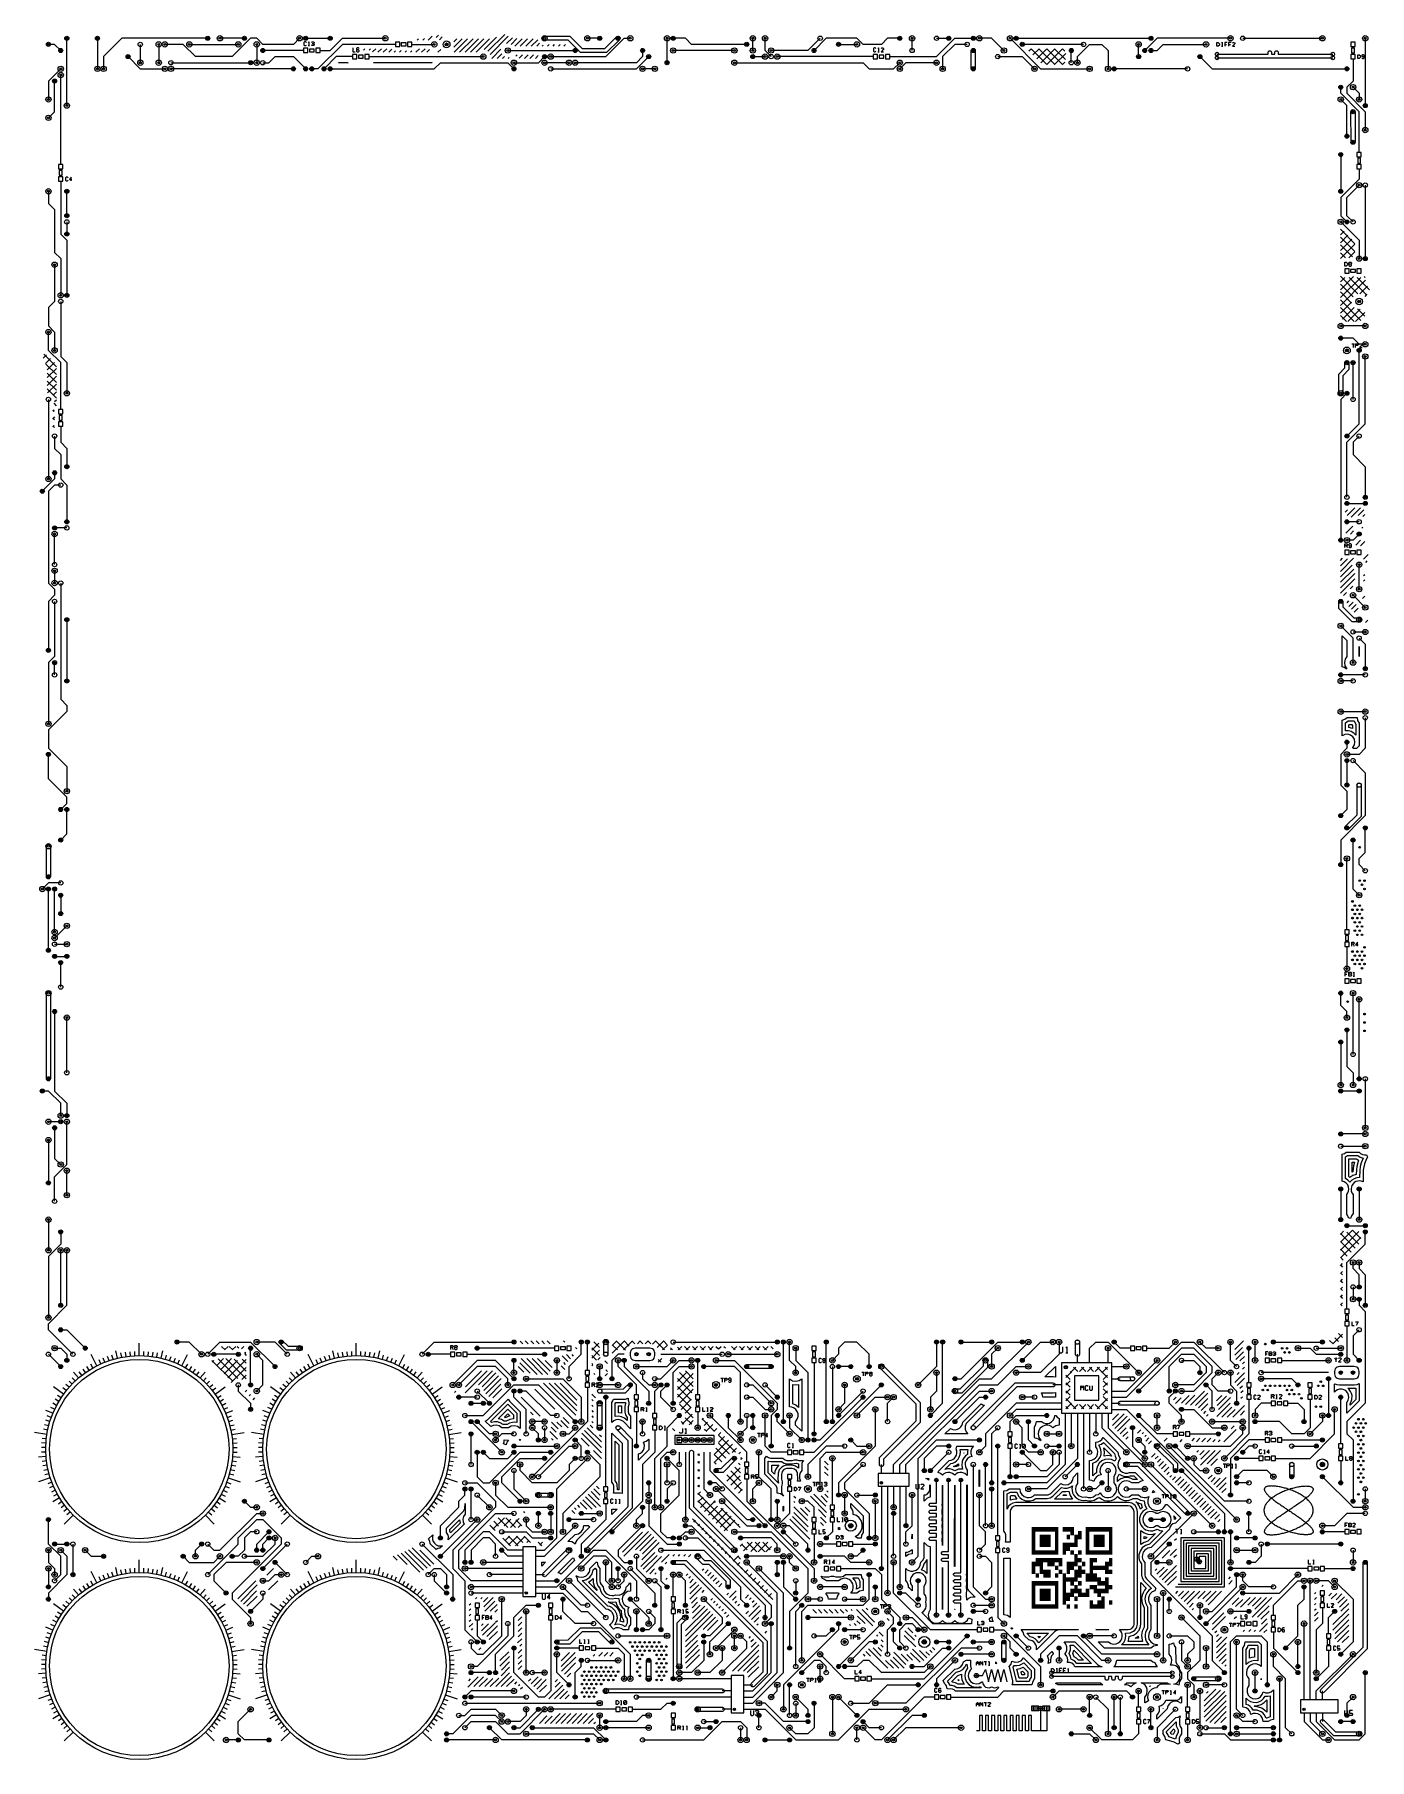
# Model space of a CAD drawing. Extents: x 7 to 284, y 6 to 364.
import ezdxf

# ---------------------------------------------------------------- set-up
doc = ezdxf.new("R2010")
doc.units = 0
doc.layers.add('SCORE', color=5, linetype='CONTINUOUS')

msp = doc.modelspace()

# ---------------------------------------------------------------- linework, layer by layer
at = {"layer": 'SCORE'}
for p, q in [((11.43, 361.95), (10.16, 361.95)), ((12.7, 360.68), (11.43, 361.95)), ((13.97, 349.25), (13.97, 363.22)), ((20.32, 363.22), (20.32, 356.87)), ((25.4, 363.22), (21.59, 359.41)), ((43.18, 363.22), (25.4, 363.22)), ((29.21, 361.95), (29.21, 358.14)), ((33.02, 361.95), (33.02, 358.14)), ((38.1, 361.95), (34.29, 361.95)), ((40.64, 359.41), (38.1, 361.95)), ((39.37, 361.95), (49.53, 361.95)), ((50.8, 363.22), (45.72, 363.22)), ((52.07, 363.22), (48.26, 359.41)), ((53.34, 363.22), (52.07, 363.22)), ((54.61, 361.95), (53.34, 363.22)), ((53.34, 361.95), (53.34, 358.14)), ((60.96, 361.95), (54.61, 361.95)), ((62.23, 363.22), (60.96, 361.95)), ((63.2333, 362.48), (63.1, 362.3467)), ((63.1, 362.3467), (63.1, 361.8133)), ((63.1, 361.8133), (63.2333, 361.68)), ((63.5, 362.48), (63.2333, 362.48)), ((63.2333, 361.68), (63.5, 361.68)), ((63.5, 363.22), (68.58, 363.22)), ((63.6333, 362.3467), (63.5, 362.48)), ((63.5, 361.68), (63.6333, 361.8133)), ((64.0333, 362.3467), (64.1667, 362.48)), ((64.0333, 361.68), (64.3, 361.68)), ((64.1667, 362.48), (64.1667, 361.68)), ((64.7, 362.3467), (64.8333, 362.48)), ((64.8333, 361.68), (64.7, 361.8133)), ((64.8333, 362.48), (65.1, 362.48)), ((65.1, 362.08), (64.8333, 362.08)), ((65.1, 361.68), (64.8333, 361.68)), ((65.1, 362.48), (65.2333, 362.3467)), ((65.2333, 362.2133), (65.1, 362.08)), ((65.1, 362.08), (65.2333, 361.9467)), ((65.2333, 361.8133), (65.1, 361.68)), ((65.2333, 362.3467), (65.2333, 362.2133)), ((65.2333, 361.9467), (65.2333, 361.8133)), ((71.12, 361.95), (66.04, 356.87)), ((68.58, 360.68), (71.12, 363.22)), ((71.12, 363.22), (80.01, 363.22)), ((80.01, 361.95), (71.12, 361.95)), ((82.1, 361.95), (80.01, 361.95)), ((83, 362.4), (82.1, 362.4)), ((82.1, 362.4), (82.1, 361.5)), ((82.1, 361.5), (83, 361.5)), ((83, 361.5), (83, 362.4)), ((84.32, 362.25), (83.32, 362.25)), ((83.32, 362.25), (83.32, 361.65)), ((83.32, 361.65), (84.32, 361.65)), ((84.32, 361.65), (84.32, 362.25)), ((85.54, 362.4), (84.64, 362.4)), ((84.64, 362.4), (84.64, 361.5)), ((84.64, 361.5), (85.54, 361.5)), ((85.54, 361.5), (85.54, 362.4)), ((85.54, 361.95), (87.63, 361.95)), ((86.6484, 362.85), (86.8884, 363.09)), ((87.63, 361.95), (90.17, 361.95)), ((87.7798, 362.85), (88.1191, 363.1893)), ((88.9112, 362.85), (89.7401, 363.679)), ((90.5432, 363.3506), (91.0413, 363.8488)), ((91.2455, 362.9216), (91.8301, 363.5062)), ((94.1878, 361.3384), (95.9394, 363.09)), ((94.2133, 362.4953), (94.808, 363.09)), ((94.2908, 360.31), (97.0708, 363.09)), ((95.4221, 360.31), (98.2021, 363.09)), ((96.5535, 360.31), (99.3335, 363.09)), ((97.6849, 360.31), (100.4649, 363.09)), ((98.8162, 360.31), (101.6282, 363.1219)), ((100.4884, 360.8508), (103.0608, 363.4232)), ((101.2767, 360.5077), (104.7641, 363.9951)), ((101.7202, 359.8199), (105.5165, 363.6162)), ((105.1347, 362.103), (106.362, 363.3303)), ((106.1115, 361.9484), (107.3074, 363.1443)), ((106.8745, 361.58), (108.3845, 363.09)), ((108.0058, 361.58), (109.5158, 363.09)), ((109.1372, 361.58), (110.6472, 363.09)), ((110.2686, 361.58), (111.6114, 362.9228)), ((111.4, 361.58), (112.0101, 362.1902)), ((112.5313, 361.58), (112.7494, 361.7981)), ((112.612, 363.1788), (112.6281, 363.3419)), ((112.642, 363.0593), (112.612, 363.1788)), ((112.6281, 363.3419), (112.7053, 363.4864)), ((112.733, 362.923), (112.642, 363.0593)), ((112.7053, 363.4864), (112.832, 363.5904)), ((112.832, 362.8496), (112.733, 362.923)), ((112.832, 363.5904), (112.9888, 363.638)), ((112.9888, 362.802), (112.832, 362.8496)), ((112.9888, 363.638), (118.284, 363.64)), ((117.936, 362.8), (112.9888, 362.802)), ((113.6627, 361.58), (113.9843, 361.9016)), ((114.7941, 361.58), (115.1152, 361.9012)), ((115.9254, 361.58), (116.2461, 361.9007)), ((117.0568, 361.58), (117.377, 361.9002)), ((120.476, 360.26), (117.936, 362.8)), ((118.284, 363.64), (120.824, 361.1)), ((124.46, 363.22), (121.92, 363.22)), ((125.556, 361.1), (128.0367, 363.5692)), ((125.73, 359.41), (129.54, 363.22)), ((128.567, 362.923), (125.904, 360.26)), ((128.0367, 363.5692), (128.27, 363.64)), ((128.27, 363.64), (128.468, 363.5904)), ((128.468, 363.5904), (128.6192, 363.4533)), ((128.658, 363.0593), (128.567, 362.923)), ((128.6192, 363.4533), (128.69, 363.22)), ((128.69, 363.22), (128.658, 363.0593)), ((129.54, 363.22), (130.81, 363.22)), ((138.43, 358.14), (138.43, 363.22)), ((142.24, 363.22), (139.7, 363.22)), ((143.51, 361.95), (142.24, 363.22)), ((154.94, 361.95), (143.51, 361.95)), ((156.21, 360.68), (156.21, 363.22)), ((158.75, 360.68), (158.75, 363.22)), ((170.18, 363.22), (167.64, 360.68)), ((171.45, 363.22), (168.91, 360.68)), ((177.8, 363.22), (171.45, 363.22)), ((173.99, 361.95), (177.8, 361.95)), ((179.07, 361.95), (177.8, 363.22)), ((182.88, 361.95), (179.07, 361.95)), ((184.15, 363.22), (182.88, 361.95)), ((186.69, 363.22), (184.15, 363.22)), ((189.23, 360.68), (189.23, 363.22)), ((194.31, 359.41), (198.12, 363.22)), ((194.31, 363.22), (196.85, 363.22)), ((198.12, 361.95), (195.58, 359.41)), ((198.12, 363.22), (201.93, 363.22)), ((200.66, 361.95), (198.12, 361.95)), ((205.74, 363.22), (203.2, 363.22)), ((208.28, 360.68), (205.74, 363.22)), ((209.55, 363.22), (215.9, 356.87)), ((210.82, 363.22), (238.76, 363.22)), ((224.79, 361.95), (212.09, 361.95)), ((223.52, 359.41), (226.06, 361.95)), ((226.06, 361.95), (228.6, 361.95)), ((228.6, 361.95), (229.87, 360.68)), ((236.22, 359.41), (236.22, 361.95)), ((240.03, 363.22), (237.49, 360.68)), ((255.27, 363.22), (240.03, 363.22)), ((240.03, 360.68), (241.3, 361.95)), ((241.3, 361.95), (250.19, 361.95)), ((252.46, 361.54), (252.46, 362.34)), ((252.46, 362.34), (252.7267, 362.34)), ((252.7267, 361.54), (252.46, 361.54)), ((252.7267, 362.34), (252.9933, 362.0733)), ((252.9933, 361.8067), (252.7267, 361.54)), ((252.9933, 362.0733), (252.9933, 361.8067)), ((253.3933, 362.34), (253.66, 362.34)), ((253.3933, 361.54), (253.66, 361.54)), ((253.5267, 362.34), (253.5267, 361.54)), ((254.5933, 362.34), (254.06, 362.34)), ((254.06, 362.34), (254.06, 361.54)), ((254.06, 361.94), (254.46, 361.94)), ((255.3933, 362.34), (254.86, 362.34)), ((254.86, 362.34), (254.86, 361.54)), ((254.86, 361.94), (255.26, 361.94)), ((255.66, 362.2067), (255.7933, 362.34)), ((256.1933, 362.0733), (255.66, 361.54)), ((255.66, 361.54), (256.1933, 361.54)), ((255.7933, 362.34), (256.06, 362.34)), ((256.06, 362.34), (256.1933, 362.2067)), ((256.1933, 362.2067), (256.1933, 362.0733)), ((257.81, 363.22), (274.32, 363.22)), ((281.12, 362.4), (280.22, 362.4)), ((280.22, 362.4), (280.22, 361.5)), ((280.22, 361.5), (281.12, 361.5)), ((281.12, 361.5), (281.12, 362.4)), ((283.21, 363.22), (283.21, 349.25)), ((21.59, 359.41), (21.59, 356.87)), ((26.67, 359.41), (29.21, 356.87)), ((35.56, 358.14), (52.07, 358.14)), ((48.26, 359.41), (40.64, 359.41)), ((60.96, 360.68), (54.61, 360.68)), ((54.61, 358.14), (55.88, 358.14)), ((55.88, 358.14), (57.15, 359.41)), ((57.15, 359.41), (60.96, 359.41)), ((63.05, 360.68), (60.96, 360.68)), ((60.96, 359.41), (63.5, 356.87)), ((63.95, 361.13), (63.05, 361.13)), ((63.05, 361.13), (63.05, 360.23)), ((63.05, 360.23), (63.95, 360.23)), ((63.95, 360.23), (63.95, 361.13)), ((65.27, 360.98), (64.27, 360.98)), ((64.27, 360.98), (64.27, 360.38)), ((64.27, 360.38), (65.27, 360.38)), ((65.27, 360.38), (65.27, 360.98)), ((66.49, 361.13), (65.59, 361.13)), ((65.59, 361.13), (65.59, 360.23)), ((65.59, 360.23), (66.49, 360.23)), ((66.49, 360.23), (66.49, 361.13)), ((66.49, 360.68), (68.58, 360.68)), ((69.85, 359.41), (67.31, 356.87)), ((71.12, 359.41), (69.85, 359.41)), ((70.3284, 358.12), (70.3683, 358.16)), ((72.2852, 358.12), (70.3284, 358.12)), ((70.3683, 358.16), (72.2852, 358.12)), ((73.21, 359.41), (71.12, 359.41)), ((74.11, 359.86), (73.21, 359.86)), ((73.21, 359.86), (73.21, 358.96)), ((73.21, 358.96), (74.11, 358.96)), ((73.26, 361.21), (73.26, 360.41)), ((73.26, 360.41), (73.7933, 360.41)), ((74.1933, 361.21), (74.06, 361.0767)), ((74.06, 361.0767), (74.06, 360.5433)), ((74.46, 360.81), (74.06, 360.81)), ((74.06, 360.5433), (74.1933, 360.41)), ((74.11, 358.96), (74.11, 359.86)), ((74.46, 361.21), (74.1933, 361.21)), ((74.1933, 360.41), (74.46, 360.41)), ((75.43, 359.71), (74.43, 359.71)), ((74.43, 359.71), (74.43, 359.11)), ((74.43, 359.11), (75.43, 359.11)), ((74.5933, 361.0767), (74.46, 361.21)), ((74.5933, 360.6767), (74.46, 360.81)), ((74.46, 360.41), (74.5933, 360.5433)), ((74.5933, 360.5433), (74.5933, 360.6767)), ((75.43, 359.11), (75.43, 359.71)), ((75.4933, 360.7459), (75.7975, 361.05)), ((76.65, 359.86), (75.75, 359.86)), ((75.75, 359.86), (75.75, 358.96)), ((75.75, 358.96), (76.65, 358.96)), ((76.6388, 360.76), (76.9288, 361.05)), ((76.65, 358.96), (76.65, 359.86)), ((76.65, 359.41), (78.74, 359.41)), ((77.3867, 360.3765), (78.0602, 361.05)), ((77.5748, 358.12), (77.6094, 358.16)), ((89.6522, 358.12), (77.5748, 358.12)), ((77.6094, 358.16), (89.6922, 358.16)), ((78.4516, 360.31), (79.1916, 361.05)), ((78.74, 359.41), (100.33, 359.41)), ((79.5829, 360.31), (80.3229, 361.05)), ((80.7143, 360.31), (81.3738, 360.9695)), ((81.8457, 360.31), (82.1357, 360.6)), ((82.9771, 360.31), (83.3301, 360.663)), ((84.1084, 360.31), (84.4251, 360.6267)), ((85.2398, 360.31), (85.5298, 360.6)), ((86.3712, 360.31), (87.1112, 361.05)), ((87.5025, 360.31), (88.2425, 361.05)), ((88.6339, 360.31), (89.1984, 360.8745)), ((89.6922, 358.16), (89.6522, 358.12)), ((90.17, 356.87), (91.44, 358.14)), ((90.8967, 360.31), (91.4956, 360.909)), ((91.44, 358.14), (105.41, 358.14)), ((102.0717, 359.04), (103.987, 360.9553)), ((103.2031, 359.04), (104.1416, 359.9785)), ((104.3345, 359.04), (104.7069, 359.4124)), ((105.41, 360.68), (119.38, 360.68)), ((105.41, 358.14), (106.68, 356.87)), ((105.4636, 359.0378), (105.6823, 359.2564)), ((106.68, 358.14), (111.76, 358.14)), ((107.088, 359.5308), (107.3372, 359.78)), ((107.7766, 359.088), (108.4686, 359.78)), ((108.86, 359.04), (109.6, 359.78)), ((109.9913, 359.04), (110.7313, 359.78)), ((111.1227, 359.04), (111.7325, 359.6498)), ((111.76, 358.14), (113.03, 359.41)), ((118.11, 358.14), (113.03, 358.14)), ((114.3, 359.41), (125.73, 359.41)), ((132.08, 358.14), (119.38, 358.14)), ((125.904, 360.26), (120.476, 360.26)), ((120.824, 361.1), (125.556, 361.1)), ((132.08, 356.87), (134.62, 359.41)), ((133.35, 359.41), (132.08, 358.14)), ((133.35, 360.68), (133.35, 359.41)), ((152.4, 360.68), (139.7, 360.68)), ((152.4, 358.14), (179.07, 358.14)), ((156.21, 359.41), (158.75, 359.41)), ((160.02, 359.41), (158.75, 360.68)), ((167.64, 360.68), (160.02, 360.68)), ((179.07, 359.41), (161.29, 359.41)), ((181.16, 359.41), (179.07, 359.41)), ((179.07, 358.14), (180.34, 356.87)), ((182.06, 359.86), (181.16, 359.86)), ((181.16, 359.86), (181.16, 358.96)), ((181.16, 358.96), (182.06, 358.96)), ((181.3433, 361.21), (181.21, 361.0767)), ((181.21, 361.0767), (181.21, 360.5433)), ((181.21, 360.5433), (181.3433, 360.41)), ((181.61, 361.21), (181.3433, 361.21)), ((181.3433, 360.41), (181.61, 360.41)), ((181.7433, 361.0767), (181.61, 361.21)), ((181.61, 360.41), (181.7433, 360.5433)), ((182.06, 358.96), (182.06, 359.86)), ((182.1433, 361.0767), (182.2767, 361.21)), ((182.1433, 360.41), (182.41, 360.41)), ((182.2767, 361.21), (182.2767, 360.41)), ((183.38, 359.71), (182.38, 359.71)), ((182.38, 359.71), (182.38, 359.11)), ((182.38, 359.11), (183.38, 359.11)), ((182.81, 361.0767), (182.9433, 361.21)), ((183.3433, 360.9433), (182.81, 360.41)), ((182.81, 360.41), (183.3433, 360.41)), ((182.9433, 361.21), (183.21, 361.21)), ((183.21, 361.21), (183.3433, 361.0767)), ((183.3433, 361.0767), (183.3433, 360.9433)), ((183.38, 359.11), (183.38, 359.71)), ((184.6, 359.86), (183.7, 359.86)), ((183.7, 359.86), (183.7, 358.96)), ((183.7, 358.96), (184.6, 358.96)), ((184.6, 358.96), (184.6, 359.86)), ((184.6, 359.41), (186.69, 359.41)), ((185.42, 356.87), (186.69, 358.14)), ((186.69, 359.41), (194.31, 359.41)), ((187.96, 358.14), (186.69, 356.87)), ((194.31, 358.14), (187.96, 358.14)), ((195.58, 359.41), (195.58, 356.87)), ((201.512, 360.7212), (201.542, 360.8407)), ((201.512, 356.8288), (201.512, 360.7212)), ((201.542, 360.8407), (201.633, 360.977)), ((201.633, 360.977), (201.732, 361.0504)), ((201.732, 361.0504), (201.8888, 361.098)), ((201.8888, 361.098), (202.0519, 361.0819)), ((202.0519, 361.0819), (202.1964, 361.0047)), ((202.1964, 361.0047), (202.3004, 360.878)), ((202.3004, 360.878), (202.348, 360.7212)), ((202.348, 360.7212), (202.35, 356.87)), ((207.01, 359.41), (212.09, 359.41)), ((212.09, 359.41), (214.63, 356.87)), ((213.4705, 360.5723), (213.9481, 361.05)), ((213.9208, 361.05), (217.2008, 357.77)), ((214.2836, 359.7592), (215.5745, 361.05)), ((215.0968, 358.946), (217.2008, 361.05)), ((215.5472, 361.05), (218.8272, 357.77)), ((215.91, 358.1328), (218.8272, 361.05)), ((217.1735, 357.77), (220.4535, 361.05)), ((217.1735, 361.05), (220.4535, 357.77)), ((218.7998, 361.05), (221.0648, 358.7851)), ((218.7998, 357.77), (221.087, 360.0571)), ((220.4262, 361.05), (220.9383, 360.5379)), ((220.4262, 357.77), (220.9048, 358.2486)), ((222.25, 358.14), (222.25, 360.68)), ((223.52, 358.14), (223.52, 359.41)), ((229.87, 360.68), (229.87, 356.87)), ((238.76, 360.68), (240.03, 360.68)), ((248.92, 359.41), (251.46, 356.87)), ((252.46, 359.94), (263.06, 359.94)), ((252.46, 359.14), (276.46, 359.14)), ((263.06, 360.42), (263.28, 360.64)), ((263.06, 359.94), (263.06, 360.42)), ((263.28, 360.64), (263.54, 360.64)), ((263.54, 360.64), (263.76, 360.42)), ((263.76, 360.42), (263.76, 359.94)), ((263.76, 359.94), (264.46, 359.94)), ((264.46, 360.42), (264.68, 360.64)), ((264.46, 359.94), (264.46, 360.42)), ((264.68, 360.64), (264.94, 360.64)), ((264.94, 360.64), (265.16, 360.42)), ((265.16, 360.42), (265.16, 359.94)), ((265.16, 359.94), (276.46, 359.94)), ((281.12, 359.86), (280.22, 359.86)), ((280.22, 359.86), (280.22, 358.96)), ((280.22, 358.96), (281.12, 358.96)), ((280.97, 361.18), (280.37, 361.18)), ((280.37, 361.18), (280.37, 360.18)), ((280.37, 360.18), (280.97, 360.18)), ((280.67, 358.96), (280.67, 356.87)), ((280.97, 360.18), (280.97, 361.18)), ((281.12, 358.96), (281.12, 359.86)), ((281.67, 359.01), (281.67, 359.81)), ((281.67, 359.81), (281.9367, 359.81)), ((281.9367, 359.01), (281.67, 359.01)), ((281.9367, 359.81), (282.2033, 359.5433)), ((282.2033, 359.2767), (281.9367, 359.01)), ((282.2033, 359.5433), (282.2033, 359.2767)), ((282.6033, 359.81), (282.47, 359.6767)), ((282.47, 359.6767), (282.47, 359.5433)), ((282.47, 359.5433), (282.6033, 359.41)), ((282.47, 359.1433), (282.6033, 359.01)), ((282.87, 359.81), (282.6033, 359.81)), ((282.6033, 359.41), (283.0033, 359.41)), ((282.6033, 359.01), (282.87, 359.01)), ((283.0033, 359.6767), (282.87, 359.81)), ((282.87, 359.01), (283.0033, 359.1433)), ((283.0033, 359.1433), (283.0033, 359.6767)), ((12.7, 356.87), (10.16, 354.33)), ((10.16, 354.33), (10.16, 350.52)), ((11.43, 347.98), (11.43, 354.33)), ((12.7, 339.09), (12.7, 355.6)), ((29.21, 356.87), (34.29, 356.87)), ((60.96, 356.87), (35.56, 356.87)), ((66.04, 356.87), (64.77, 356.87)), ((68.58, 356.87), (90.17, 356.87)), ((114.3, 356.87), (132.08, 356.87)), ((135.89, 356.87), (133.35, 356.87)), ((180.34, 356.87), (185.42, 356.87)), ((201.542, 356.7093), (201.512, 356.8288)), ((201.633, 356.573), (201.542, 356.7093)), ((201.7693, 356.482), (201.633, 356.573)), ((201.93, 356.45), (201.7693, 356.482)), ((202.0907, 356.482), (201.93, 356.45)), ((202.227, 356.573), (202.0907, 356.482)), ((202.318, 356.7093), (202.227, 356.573)), ((202.35, 356.87), (202.318, 356.7093)), ((215.9, 356.87), (226.06, 356.87)), ((246.38, 356.87), (231.14, 356.87)), ((251.46, 356.87), (279.4, 356.87)), ((280.67, 354.33), (279.4, 353.06)), ((280.67, 356.87), (280.67, 354.33)), ((278.13, 351.79), (278.13, 353.06)), ((281.94, 347.98), (278.13, 351.79)), ((279.4, 353.06), (279.4, 351.79)), ((279.4, 351.79), (283.21, 347.98)), ((280.67, 353.06), (281.94, 351.79)), ((281.94, 351.79), (281.94, 350.52)), ((10.16, 346.71), (11.43, 347.98)), ((279.4, 349.25), (278.13, 350.52)), ((279.4, 342.9), (279.4, 349.25)), ((280.25, 347.98), (280.282, 348.1407)), ((280.252, 341.5888), (280.25, 347.98)), ((280.282, 348.1407), (280.373, 348.277)), ((280.373, 348.277), (280.5093, 348.368)), ((280.5093, 348.368), (280.67, 348.4)), ((280.67, 348.4), (280.8307, 348.368)), ((280.8307, 348.368), (280.967, 348.277)), ((280.967, 348.277), (281.058, 348.1407)), ((281.058, 348.1407), (281.088, 348.0212)), ((281.088, 348.0212), (281.088, 341.5888)), ((281.94, 341.63), (281.94, 347.98)), ((283.21, 347.98), (283.21, 344.17)), ((280.2996, 341.432), (280.252, 341.5888)), ((280.4036, 341.3053), (280.2996, 341.432)), ((280.5481, 341.2281), (280.4036, 341.3053)), ((280.7112, 341.212), (280.5481, 341.2281)), ((280.8307, 341.242), (280.7112, 341.212)), ((280.967, 341.333), (280.8307, 341.242)), ((281.058, 341.4693), (280.967, 341.333)), ((281.088, 341.5888), (281.058, 341.4693)), ((281.94, 339.54), (281.94, 341.63)), ((13.15, 337), (12.25, 337)), ((12.25, 337), (12.25, 336.1)), ((12.7, 337), (12.7, 339.09)), ((13.15, 336.1), (13.15, 337)), ((278.13, 339.09), (278.13, 331.47)), ((282.39, 339.54), (281.49, 339.54)), ((281.49, 339.54), (281.49, 338.64)), ((281.49, 338.64), (282.39, 338.64)), ((282.39, 337), (281.49, 337)), ((281.49, 337), (281.49, 336.1)), ((282.24, 338.32), (281.64, 338.32)), ((281.64, 338.32), (281.64, 337.32)), ((281.64, 337.32), (282.24, 337.32)), ((282.24, 337.32), (282.24, 338.32)), ((282.39, 338.64), (282.39, 339.54)), ((282.39, 336.1), (282.39, 337)), ((12.25, 336.1), (13.15, 336.1)), ((13.15, 334.46), (12.25, 334.46)), ((12.25, 334.46), (12.25, 333.56)), ((12.25, 333.56), (13.15, 333.56)), ((13, 335.78), (12.4, 335.78)), ((12.4, 335.78), (12.4, 334.78)), ((12.4, 334.78), (13, 334.78)), ((12.7, 333.56), (12.7, 331.47)), ((13, 334.78), (13, 335.78)), ((13.15, 333.56), (13.15, 334.46)), ((13.8333, 334.41), (13.7, 334.2767)), ((13.7, 334.2767), (13.7, 333.7433)), ((13.7, 333.7433), (13.8333, 333.61)), ((14.1, 334.41), (13.8333, 334.41)), ((13.8333, 333.61), (14.1, 333.61)), ((14.2333, 334.2767), (14.1, 334.41)), ((14.1, 333.61), (14.2333, 333.7433)), ((14.9, 334.41), (14.5, 333.8767)), ((14.5, 333.8767), (15.0333, 333.8767)), ((14.9, 333.61), (14.9, 334.41)), ((281.94, 334.01), (278.13, 330.2)), ((281.49, 336.1), (282.39, 336.1)), ((281.94, 336.1), (281.94, 334.01)), ((10.16, 331.47), (10.16, 328.93)), ((12.7, 331.47), (12.7, 322.58)), ((13.97, 326.39), (13.97, 331.47)), ((278.13, 330.2), (278.13, 326.39)), ((279.4, 330.2), (281.94, 332.74)), ((279.4, 326.39), (279.4, 330.2)), ((283.21, 332.74), (283.21, 317.5)), ((10.16, 328.93), (11.43, 327.66)), ((11.43, 327.66), (11.43, 318.77)), ((278.13, 326.39), (279.4, 325.12)), ((280.67, 325.12), (279.4, 326.39)), ((12.7, 322.58), (13.97, 321.31)), ((13.97, 325.12), (13.97, 322.58)), ((278.05, 323.5853), (281.04, 320.5953)), ((278.05, 322.4146), (278.8063, 323.1709)), ((278.05, 320.7882), (279.6195, 322.3577)), ((278.13, 325.12), (281.94, 321.31)), ((11.43, 318.77), (12.7, 317.5)), ((13.97, 321.31), (13.97, 309.88)), ((278.05, 321.959), (281.04, 318.969)), ((278.05, 319.1619), (280.4327, 321.5445)), ((278.05, 317.5355), (281.04, 320.5255)), ((278.05, 320.3326), (280.5334, 317.8493)), ((278.05, 318.7063), (279.0963, 317.66)), ((279.8008, 317.66), (281.04, 318.8992)), ((281.94, 321.31), (281.94, 317.5)), ((11.43, 316.23), (11.43, 308.61)), ((12.7, 317.5), (12.7, 309.88)), ((279.85, 315.41), (278.95, 315.41)), ((278.95, 315.41), (278.95, 314.51)), ((279, 315.96), (279, 316.76)), ((279, 316.76), (279.2667, 316.76)), ((279.2667, 315.96), (279, 315.96)), ((279.2667, 316.76), (279.5333, 316.4933)), ((279.5333, 316.2267), (279.2667, 315.96)), ((279.5333, 316.4933), (279.5333, 316.2267)), ((279.8, 316.6267), (279.9333, 316.76)), ((279.8, 316.4933), (279.8, 316.6267)), ((279.9333, 316.36), (279.8, 316.4933)), ((279.9333, 316.36), (279.8, 316.2267)), ((279.8, 316.2267), (279.8, 316.0933)), ((279.8, 316.0933), (279.9333, 315.96)), ((279.85, 314.51), (279.85, 315.41)), ((279.9333, 316.76), (280.2, 316.76)), ((280.2, 316.36), (279.9333, 316.36)), ((279.9333, 315.96), (280.2, 315.96)), ((281.17, 315.26), (280.17, 315.26)), ((280.17, 315.26), (280.17, 314.66)), ((280.2, 316.76), (280.3333, 316.6267)), ((280.3333, 316.4933), (280.2, 316.36)), ((280.3333, 316.2267), (280.2, 316.36)), ((280.2, 315.96), (280.3333, 316.0933)), ((280.3333, 316.6267), (280.3333, 316.4933)), ((280.3333, 316.0933), (280.3333, 316.2267)), ((281.17, 314.66), (281.17, 315.26)), ((282.39, 315.41), (281.49, 315.41)), ((281.49, 315.41), (281.49, 314.51)), ((282.39, 314.51), (282.39, 315.41)), ((278.05, 313.8273), (281.688, 310.1893)), ((278.05, 311.0302), (280.7798, 313.76)), ((278.05, 309.4038), (282.2562, 313.61)), ((278.05, 312.6565), (279.0035, 313.61)), ((278.05, 307.7775), (283.277, 313.0045)), ((278.05, 312.2009), (280.6695, 309.5814)), ((278.95, 314.51), (279.85, 314.51)), ((279.892, 313.6116), (283.5593, 309.9443)), ((280.17, 314.66), (281.17, 314.66)), ((281.49, 314.51), (282.39, 314.51)), ((281.5199, 313.61), (284.0835, 311.0465)), ((282.1002, 310.2013), (283.6894, 311.7905)), ((282.9502, 313.806), (283.1661, 313.5902)), ((11.43, 308.61), (10.16, 307.34)), ((12.7, 308.61), (12.7, 297.18)), ((278.05, 310.5746), (280.384, 308.2406)), ((278.05, 308.9482), (282.3223, 304.6759)), ((278.05, 306.1511), (280.3487, 308.4498)), ((283.1644, 309.6392), (283.6153, 310.0901)), ((10.16, 307.34), (10.16, 303.53)), ((278.05, 307.3219), (280.9419, 304.43)), ((278.05, 305.6955), (279.3155, 304.43)), ((278.4653, 304.9401), (280.9108, 307.3856)), ((279.5816, 304.43), (282.1806, 307.029)), ((281.2079, 304.43), (283.09, 306.3121)), ((281.5706, 307.054), (283.09, 305.5346)), ((10.16, 303.53), (11.43, 302.26)), ((10.16, 298.45), (10.16, 302.26)), ((11.43, 302.26), (11.43, 298.45)), ((283.21, 303.53), (278.13, 303.53)), ((280.67, 300.99), (278.13, 300.99)), ((281.94, 299.72), (280.67, 300.99)), ((9.0852, 296.8751), (9.7737, 297.5636)), ((9.1816, 297.6822), (11.8, 295.0638)), ((12.7, 295.91), (10.16, 298.45)), ((12.7, 297.18), (13.97, 295.91)), ((280.4, 299.85), (280.9333, 299.85)), ((280.6667, 299.85), (280.6667, 299.05)), ((281.2, 299.05), (281.2, 299.85)), ((281.2, 299.85), (281.6, 299.85)), ((281.6, 299.45), (281.2, 299.45)), ((281.6, 299.85), (281.7333, 299.7167)), ((281.7333, 299.5833), (281.6, 299.45)), ((281.7333, 299.7167), (281.7333, 299.5833)), ((283.21, 299.72), (281.94, 299.72)), ((281.94, 283.21), (281.94, 298.45)), ((282, 299.7167), (282.1333, 299.85)), ((282.5333, 299.5833), (282, 299.05)), ((282, 299.05), (282.5333, 299.05)), ((282.1333, 299.85), (282.4, 299.85)), ((282.4, 299.85), (282.5333, 299.7167)), ((282.5333, 299.7167), (282.5333, 299.5833)), ((283.21, 283.21), (283.21, 297.18)), ((9.5737, 295.7372), (10.5868, 296.7504)), ((9.613, 295.6244), (11.8, 293.4374)), ((9.8651, 294.4023), (11.4, 295.9372)), ((9.9087, 293.7024), (11.8, 291.8111)), ((9.91, 292.8209), (11.8, 294.7109)), ((12.7, 288.29), (12.7, 295.91)), ((13.97, 295.91), (13.97, 289.56)), ((277.71, 293.544), (278.98, 294.814)), ((277.712, 289.5188), (277.71, 293.544)), ((279.82, 294.466), (278.55, 293.196)), ((278.98, 294.814), (278.982, 295.9512)), ((278.982, 295.9512), (279.0508, 296.1433)), ((279.0508, 296.1433), (279.1667, 296.2592)), ((279.1667, 296.2592), (279.3181, 296.3219)), ((279.3181, 296.3219), (279.4819, 296.3219)), ((279.4819, 296.3219), (279.6333, 296.2592)), ((279.6333, 296.2592), (279.7492, 296.1433)), ((279.7492, 296.1433), (279.818, 295.9512)), ((279.818, 295.9512), (279.82, 294.466)), ((280.67, 288.29), (280.67, 295.91)), ((9.91, 291.1945), (11.8, 293.0845)), ((9.91, 292.0747), (11.8, 290.1847)), ((9.91, 290.4484), (11.8, 288.5584)), ((9.9675, 289.6257), (11.8, 291.4582)), ((278.55, 293.196), (278.548, 289.5188)), ((10.16, 288.29), (10.16, 271.78)), ((11.162, 289.1939), (11.8, 289.8318)), ((11.2448, 287.4873), (11.7708, 286.9613)), ((11.4309, 287.8364), (11.8, 288.2055)), ((12.7, 286.2), (12.7, 288.29)), ((277.7596, 289.362), (277.712, 289.5188)), ((277.8636, 289.2353), (277.7596, 289.362)), ((278.0081, 289.1581), (277.8636, 289.2353)), ((278.1712, 289.142), (278.0081, 289.1581)), ((279.4, 289.56), (278.13, 288.29)), ((278.13, 288.29), (278.13, 259.08)), ((278.2907, 289.172), (278.1712, 289.142)), ((278.427, 289.263), (278.2907, 289.172)), ((278.518, 289.3993), (278.427, 289.263)), ((278.548, 289.5188), (278.518, 289.3993)), ((11.06, 285.8391), (11.35, 286.1291)), ((11.06, 286.0457), (11.35, 285.7557)), ((11.06, 284.2128), (11.5, 284.6528)), ((11.06, 284.4193), (11.4363, 284.043)), ((11.06, 282.5864), (11.35, 282.8764)), ((11.06, 282.793), (11.4073, 282.4457)), ((13.15, 286.2), (12.25, 286.2)), ((12.25, 286.2), (12.25, 285.3)), ((12.25, 285.3), (13.15, 285.3)), ((13.15, 283.66), (12.25, 283.66)), ((12.25, 283.66), (12.25, 282.76)), ((12.25, 282.76), (13.15, 282.76)), ((13, 284.98), (12.4, 284.98)), ((12.4, 284.98), (12.4, 283.98)), ((12.4, 283.98), (13, 283.98)), ((12.7, 282.76), (12.7, 280.67)), ((13, 283.98), (13, 284.98)), ((13.15, 285.3), (13.15, 286.2)), ((13.15, 282.76), (13.15, 283.66)), ((279.4, 279.4), (283.21, 283.21)), ((279.4, 280.67), (281.94, 283.21)), ((11.43, 280.67), (11.43, 278.13)), ((12.7, 280.67), (12.7, 279.4)), ((12.7, 279.4), (13.97, 278.13)), ((279.4, 267.97), (279.4, 279.4)), ((281.94, 280.67), (280.67, 279.4)), ((280.67, 279.4), (280.67, 276.86)), ((11.43, 278.13), (12.7, 276.86)), ((12.7, 276.86), (12.7, 271.78)), ((13.97, 278.13), (13.97, 274.32)), ((280.67, 276.86), (283.21, 274.32)), ((11.43, 273.05), (11.43, 271.78)), ((283.21, 274.32), (283.21, 267.97)), ((11.43, 271.78), (8.89, 269.24)), ((11.43, 270.51), (10.16, 269.24)), ((10.16, 269.24), (10.16, 250.19)), ((12.7, 270.51), (11.43, 270.51)), ((12.7, 271.78), (13.97, 270.51)), ((13.97, 270.51), (13.97, 262.89)), ((279.03, 264.8965), (279.5195, 265.386)), ((279.4, 266.7), (283.21, 266.7)), ((279.4724, 264.2075), (281.0648, 265.8)), ((280.2745, 263.8783), (282.1962, 265.8)), ((281.7542, 264.2267), (282.9367, 265.4092)), ((13.97, 261.62), (11.43, 261.62)), ((279.17, 260.5111), (280.6489, 261.99)), ((281.94, 262.89), (279.4, 262.89)), ((282.4771, 261.5554), (282.6899, 261.7683)), ((282.6784, 264.0195), (283.09, 264.4311)), ((11.43, 254), (11.43, 260.35)), ((279, 257.54), (279, 258.34)), ((279, 258.34), (279.4, 258.34)), ((279.4, 257.94), (279, 257.94)), ((279.2667, 257.94), (279.5333, 257.54)), ((280.67, 259.08), (279.4, 259.08)), ((279.4, 258.34), (279.5333, 258.2067)), ((279.5333, 258.0733), (279.4, 257.94)), ((279.5333, 258.2067), (279.5333, 258.0733)), ((279.9333, 258.34), (279.8, 258.2067)), ((279.8, 258.2067), (279.8, 258.0733)), ((279.8, 258.0733), (279.9333, 257.94)), ((280.2, 258.34), (279.9333, 258.34)), ((279.9333, 257.94), (280.3333, 257.94)), ((280.1253, 260.335), (280.7933, 261.0029)), ((280.3333, 258.2067), (280.2, 258.34)), ((280.3333, 257.6733), (280.3333, 258.2067)), ((281.94, 260.35), (280.67, 259.08)), ((281.2333, 258.0489), (282.2524, 259.068)), ((282.2058, 257.89), (283.1093, 258.7935)), ((278.05, 252.6028), (280.7872, 255.34)), ((278.05, 254.8656), (278.4973, 255.3128)), ((278.05, 253.7342), (279.5058, 255.19)), ((279.85, 256.99), (278.95, 256.99)), ((278.95, 256.99), (278.95, 256.09)), ((278.95, 256.09), (279.85, 256.09)), ((279.8, 257.6733), (279.9333, 257.54)), ((279.85, 256.09), (279.85, 256.99)), ((279.9333, 257.54), (280.2, 257.54)), ((281.17, 256.84), (280.17, 256.84)), ((280.17, 256.84), (280.17, 256.24)), ((280.17, 256.24), (281.17, 256.24)), ((280.2, 257.54), (280.3333, 257.6733)), ((281.17, 256.24), (281.17, 256.84)), ((282.39, 256.99), (281.49, 256.99)), ((281.49, 256.99), (281.49, 256.09)), ((281.49, 256.09), (282.39, 256.09)), ((282.39, 256.09), (282.39, 256.99)), ((282.8434, 255.1335), (283.84, 256.1301)), ((283.3112, 254.4699), (283.6374, 254.7961)), ((11.43, 252.73), (11.43, 250.19)), ((278.05, 251.4715), (280.4931, 253.9146)), ((278.05, 250.3401), (280.8065, 253.0966)), ((278.05, 249.2087), (281.04, 252.1987)), ((278.05, 248.0774), (281.04, 251.0674)), ((281.94, 248.92), (281.94, 254)), ((282.84, 251.736), (283.09, 251.986)), ((282.84, 250.6046), (283.09, 250.8546)), ((10.16, 250.19), (11.43, 248.92)), ((11.43, 247.65), (10.16, 246.38)), ((11.43, 248.92), (11.43, 247.65)), ((12.7, 250.19), (12.7, 226.06)), ((278.6824, 247.5784), (279.3475, 248.2434)), ((280.0766, 248.9725), (280.6175, 249.5134)), ((280.67, 247.65), (283.21, 245.11)), ((282.6111, 246.9816), (283.09, 247.4605)), ((10.16, 246.38), (10.16, 236.22)), ((11.43, 246.38), (11.43, 234.95)), ((277.71, 244.936), (277.712, 246.4212)), ((280.496, 242.15), (277.71, 244.936)), ((277.712, 246.4212), (277.7808, 246.6133)), ((277.7808, 246.6133), (277.932, 246.7504)), ((277.932, 246.7504), (278.0888, 246.798)), ((278.0888, 246.798), (278.2519, 246.7819)), ((278.2519, 246.7819), (278.427, 246.677)), ((278.427, 246.677), (278.518, 246.5407)), ((278.518, 246.5407), (278.55, 246.38)), ((278.55, 246.38), (278.55, 245.284)), ((278.55, 245.284), (280.844, 242.99)), ((279.45, 246.0832), (279.8332, 246.4664)), ((279.8024, 245.3043), (280.6988, 246.2007)), ((280.3681, 244.7386), (281.3384, 245.7089)), ((280.9338, 244.1729), (281.7644, 245.0035)), ((13.97, 242.57), (13.97, 229.87)), ((280.67, 238.76), (278.13, 241.3)), ((282.0619, 242.1681), (280.496, 242.15)), ((280.67, 240.03), (283.21, 240.03)), ((280.844, 242.99), (282.0219, 242.9819)), ((282.0219, 242.9819), (282.237, 242.867)), ((282.2064, 242.2453), (282.0619, 242.1681)), ((282.3104, 242.372), (282.2064, 242.2453)), ((282.237, 242.867), (282.3419, 242.6919)), ((282.358, 242.5288), (282.3104, 242.372)), ((282.3419, 242.6919), (282.358, 242.5288)), ((283.2622, 241.9759), (283.7569, 242.4705)), ((278.4, 239.2622), (279.42, 238.2422)), ((278.4, 232.7876), (278.4, 239.2622)), ((279.42, 238.2422), (279.42, 234.9745)), ((280.67, 233.68), (280.67, 238.76)), ((281.92, 234.9745), (281.92, 237.0122)), ((281.92, 237.0122), (281.96, 236.9722)), ((281.94, 238.76), (283.21, 237.49)), ((281.96, 236.9722), (281.96, 234.9346)), ((283.21, 237.49), (283.21, 232.41)), ((11.43, 234.95), (10.16, 233.68)), ((10.16, 233.68), (10.16, 220.98)), ((11.43, 231.14), (11.43, 233.68)), ((278.8624, 232.6404), (278.4, 232.7876)), ((279.2368, 232.39), (278.8624, 232.6404)), ((279.018, 234.3935), (278.8707, 233.707)), ((278.8707, 233.707), (278.9973, 233.0164)), ((278.9973, 233.0164), (279.4154, 232.39)), ((279.42, 234.9745), (279.018, 234.3935)), ((281.96, 234.9346), (281.92, 234.9745)), ((283.21, 231.14), (278.13, 231.14)), ((280.67, 229.87), (278.13, 229.87)), ((279.4154, 232.39), (279.2368, 232.39)), ((12.7, 226.06), (13.97, 224.79)), ((13.97, 223.52), (10.16, 219.71)), ((13.97, 224.79), (13.97, 223.52)), ((278.13, 223.52), (283.21, 223.52)), ((278.4, 221.741), (278.9544, 221.9204)), ((278.9544, 221.9204), (279.4245, 222.27)), ((279.4245, 222.27), (281.5107, 222.27)), ((281.5107, 222.27), (281.6173, 221.6567)), ((283.21, 222.25), (283.21, 215.9)), ((10.16, 219.71), (10.16, 215.9)), ((278.4, 218.5069), (278.4, 221.741)), ((278.9744, 218.7845), (278.4, 218.5069)), ((279.5905, 218.8287), (278.9744, 218.7845)), ((279.1008, 221.2169), (279.6936, 221.57)), ((279.1019, 219.5205), (279.1008, 221.2169)), ((279.7273, 219.5169), (279.1019, 219.5205)), ((280.1631, 218.6549), (279.5905, 218.8287)), ((279.6936, 221.57), (280.909, 221.57)), ((280.2818, 219.3693), (279.7273, 219.5169)), ((279.8011, 220.7917), (279.9227, 220.87)), ((279.8015, 220.2128), (279.8011, 220.7917)), ((280.56, 220.0117), (279.8015, 220.2128)), ((279.9227, 220.87), (280.4351, 220.87)), ((280.6509, 218.2759), (280.1631, 218.6549)), ((280.8281, 219.0609), (280.2818, 219.3693)), ((280.4351, 220.87), (280.56, 220.6424)), ((280.56, 220.6424), (280.56, 220.0117)), ((281.26, 218.6377), (280.8281, 219.0609)), ((280.909, 221.57), (281.26, 220.852)), ((281.26, 220.852), (281.26, 218.6377)), ((281.6173, 221.6567), (281.96, 221.0985)), ((281.96, 221.0985), (281.96, 216.4178)), ((10.16, 215.9), (13.97, 212.09)), ((279.4, 215.9), (278.13, 214.63)), ((279.4, 217.17), (279.4, 215.9)), ((280.65, 216.0632), (280.965, 216.5882)), ((280.6945, 215.88), (280.65, 216.0632)), ((280.9526, 217.7839), (280.6509, 218.2759)), ((281.4222, 215.88), (280.6945, 215.88)), ((281.0693, 217.197), (280.9526, 217.7839)), ((280.965, 216.5882), (281.0693, 217.197)), ((281.96, 216.4178), (281.4222, 215.88)), ((283.21, 215.9), (281.94, 214.63)), ((10.16, 209.55), (10.16, 214.63)), ((13.97, 212.09), (13.97, 207.01)), ((278.13, 214.63), (278.13, 208.28)), ((281.94, 214.63), (279.4, 214.63)), ((279.4, 213.36), (279.4, 208.28)), ((280.67, 213.36), (283.21, 210.82)), ((13.97, 205.74), (10.16, 209.55)), ((278.13, 208.28), (279.4, 207.01)), ((281.52, 202.104), (281.522, 208.3212)), ((281.522, 208.3212), (281.5696, 208.478)), ((281.5696, 208.478), (281.643, 208.577)), ((281.643, 208.577), (281.7793, 208.668)), ((281.7793, 208.668), (281.8988, 208.698)), ((281.8988, 208.698), (282.0619, 208.6819)), ((282.0619, 208.6819), (282.2064, 208.6047)), ((282.2064, 208.6047), (282.3104, 208.478)), ((282.3104, 208.478), (282.358, 208.3212)), ((282.358, 208.3212), (282.36, 201.756)), ((283.21, 210.82), (283.21, 201.93)), ((12.7, 203.2), (13.97, 204.47)), ((13.97, 204.47), (13.97, 205.74)), ((279.4, 207.01), (279.4, 203.2)), ((13.97, 198.12), (13.97, 203.2)), ((279.4, 203.2), (278.13, 201.93)), ((283.21, 201.93), (278.13, 196.85)), ((279.0753, 199.6564), (281.52, 202.104)), ((282.36, 201.756), (279.6664, 199.0653)), ((12.7, 196.85), (13.97, 198.12)), ((278.13, 196.85), (278.13, 191.77)), ((278.98, 199.39), (278.9981, 199.5119)), ((278.9981, 199.2681), (278.98, 199.39)), ((278.9981, 199.5119), (279.0753, 199.6564)), ((279.0753, 199.1236), (278.9981, 199.2681)), ((279.202, 199.0196), (279.0753, 199.1236)), ((279.3588, 198.972), (279.202, 199.0196)), ((279.5219, 198.9881), (279.3588, 198.972)), ((279.6664, 199.0653), (279.5219, 198.9881)), ((280.67, 186.69), (280.67, 196.85)), ((283.21, 194.31), (283.21, 199.39)), ((9.742, 195.6212), (9.7896, 195.778)), ((9.742, 189.1888), (9.742, 195.6212)), ((9.7896, 195.778), (9.863, 195.877)), ((9.863, 195.877), (9.9993, 195.968)), ((9.9993, 195.968), (10.1188, 195.998)), ((10.1188, 195.998), (10.2819, 195.9819)), ((10.2819, 195.9819), (10.4264, 195.9047)), ((10.4264, 195.9047), (10.5304, 195.778)), ((10.5304, 195.778), (10.578, 195.6212)), ((10.578, 195.6212), (10.58, 189.23)), ((281.94, 193.04), (283.21, 194.31)), ((279.4, 180.34), (279.4, 193.04)), ((281.94, 191.77), (281.94, 193.04)), ((283.21, 190.5), (281.94, 191.77)), ((10.16, 187.96), (8.89, 186.69)), ((9.7896, 189.032), (9.742, 189.1888)), ((9.8936, 188.9053), (9.7896, 189.032)), ((10.0381, 188.8281), (9.8936, 188.9053)), ((10.2012, 188.812), (10.0381, 188.8281)), ((12.7, 187.96), (10.16, 187.96)), ((10.16, 173.99), (10.16, 186.69)), ((10.3207, 188.842), (10.2012, 188.812)), ((10.457, 188.933), (10.3207, 188.842)), ((10.548, 189.0693), (10.457, 188.933)), ((10.58, 189.23), (10.548, 189.0693)), ((11.43, 177.8), (11.43, 186.69)), ((281.94, 185.42), (280.67, 186.69)), ((12.7, 185.42), (12.7, 181.61)), ((13.97, 179.07), (11.43, 176.53)), ((279.4, 178.25), (279.4, 180.34)), ((279.85, 178.25), (278.95, 178.25)), ((278.95, 178.25), (278.95, 177.35)), ((278.95, 177.35), (279.85, 177.35)), ((279.85, 175.71), (278.95, 175.71)), ((278.95, 175.71), (278.95, 174.81)), ((279.7, 177.03), (279.1, 177.03)), ((279.1, 177.03), (279.1, 176.03)), ((279.1, 176.03), (279.7, 176.03)), ((279.7, 176.03), (279.7, 177.03)), ((279.85, 177.35), (279.85, 178.25)), ((279.85, 174.81), (279.85, 175.71)), ((280.4, 174.86), (280.4, 175.66)), ((280.4, 175.66), (280.8, 175.66)), ((280.8, 175.66), (280.9333, 175.5267)), ((280.9333, 175.3933), (280.8, 175.26)), ((280.9333, 175.5267), (280.9333, 175.3933)), ((281.6, 175.66), (281.2, 175.1267)), ((281.6, 174.86), (281.6, 175.66)), ((11.43, 175.26), (13.97, 175.26)), ((11.43, 172.72), (13.97, 172.72)), ((278.95, 174.81), (279.85, 174.81)), ((279.4, 174.81), (279.4, 172.72)), ((279.4, 172.72), (279.4, 170.18)), ((280.8, 175.26), (280.4, 175.26)), ((280.6667, 175.26), (280.9333, 174.86)), ((281.2, 175.1267), (281.7333, 175.1267)), ((12.7, 166.37), (12.7, 171.45)), ((279.5333, 169.44), (279, 169.44)), ((279, 169.44), (279, 168.64)), ((279, 169.04), (279.4, 169.04)), ((279.8, 168.64), (279.8, 169.44)), ((279.8, 169.44), (280.2, 169.44)), ((280.2, 169.04), (279.8, 169.04)), ((280.2, 168.64), (279.8, 168.64)), ((280.2, 169.44), (280.3333, 169.3067)), ((280.3333, 169.1733), (280.2, 169.04)), ((280.2, 169.04), (280.3333, 168.9067)), ((280.3333, 168.7733), (280.2, 168.64)), ((280.3333, 169.3067), (280.3333, 169.1733)), ((280.3333, 168.9067), (280.3333, 168.7733)), ((280.7333, 169.3067), (280.8667, 169.44)), ((280.7333, 168.64), (281, 168.64)), ((280.8667, 169.44), (280.8667, 168.64)), ((9.74, 165.1), (9.772, 165.2607)), ((9.74, 147.32), (9.74, 165.1)), ((9.772, 165.2607), (9.863, 165.397)), ((9.863, 165.397), (9.9993, 165.488)), ((9.9993, 165.488), (10.16, 165.52)), ((10.16, 165.52), (10.3207, 165.488)), ((10.3207, 165.488), (10.457, 165.397)), ((10.457, 165.397), (10.548, 165.2607)), ((10.548, 165.2607), (10.58, 165.1)), ((10.58, 165.1), (10.58, 147.32)), ((278.13, 162.56), (278.13, 165.1)), ((279.85, 168.09), (278.95, 168.09)), ((278.95, 168.09), (278.95, 167.19)), ((278.95, 167.19), (279.85, 167.19)), ((279.85, 167.19), (279.85, 168.09)), ((281.17, 167.94), (280.17, 167.94)), ((280.17, 167.94), (280.17, 167.34)), ((280.17, 167.34), (281.17, 167.34)), ((280.67, 152.4), (280.67, 165.1)), ((281.17, 167.34), (281.17, 167.94)), ((282.39, 168.09), (281.49, 168.09)), ((281.49, 168.09), (281.49, 167.19)), ((281.49, 167.19), (282.39, 167.19)), ((282.39, 167.19), (282.39, 168.09)), ((11.43, 161.29), (11.43, 144.78)), ((279.4, 161.29), (278.13, 162.56)), ((279.4, 160.02), (279.4, 161.29)), ((281.94, 147.32), (281.94, 163.83)), ((13.97, 148.59), (13.97, 160.02)), ((279.4, 157.48), (279.4, 149.86)), ((278.13, 154.94), (278.13, 146.05)), ((9.772, 147.1593), (9.74, 147.32)), ((9.863, 147.023), (9.772, 147.1593)), ((9.9993, 146.932), (9.863, 147.023)), ((10.16, 146.9), (9.9993, 146.932)), ((10.3207, 146.932), (10.16, 146.9)), ((10.457, 147.023), (10.3207, 146.932)), ((10.548, 147.1593), (10.457, 147.023)), ((10.58, 147.32), (10.548, 147.1593)), ((279.4, 149.86), (280.67, 148.59)), ((280.67, 148.59), (280.67, 146.05)), ((283.21, 147.32), (283.21, 137.16)), ((10.16, 144.78), (8.89, 144.78)), ((12.7, 142.24), (10.16, 144.78)), ((11.43, 144.78), (13.97, 142.24)), ((281.94, 144.78), (278.13, 144.78)), ((12.7, 139.7), (12.7, 142.24)), ((13.97, 142.24), (13.97, 139.7)), ((12.7, 138.43), (10.16, 138.43)), ((11.43, 137.16), (11.43, 130.81)), ((13.97, 129.54), (13.97, 138.43)), ((10.16, 134.62), (10.16, 125.73)), ((283.21, 135.89), (278.13, 135.89)), ((278.13, 133.35), (283.21, 133.35)), ((11.43, 130.81), (12.7, 129.54)), ((11.43, 127), (13.97, 129.54)), ((278.4, 131.672), (278.8766, 131.8231)), ((278.4, 126.1076), (278.4, 131.672)), ((278.8766, 131.8231), (279.2815, 132.1)), ((279.1, 131.1555), (279.528, 131.4)), ((279.1, 126.6217), (279.1, 131.1555)), ((279.2815, 132.1), (281.9155, 132.1)), ((279.528, 131.4), (281.6464, 131.4)), ((279.8, 127.0352), (279.8, 130.7)), ((279.8, 130.7), (281.4173, 130.7)), ((280.5, 127.9434), (280.5, 130)), ((280.5, 130), (280.9585, 130)), ((280.787, 129.2459), (280.6544, 128.0035)), ((280.9585, 130), (280.787, 129.2459)), ((281.4794, 129.1432), (281.3783, 128.4211)), ((281.4173, 130.7), (281.8358, 130.4608)), ((281.8358, 130.4608), (281.4794, 129.1432)), ((281.6464, 131.4), (282.1658, 131.0791)), ((281.9155, 132.1), (282.2328, 131.8389)), ((282.1836, 129.1082), (282.0699, 128.284)), ((282.1658, 131.0791), (282.7661, 130.8904)), ((282.3858, 129.9152), (282.1836, 129.1082)), ((282.2328, 131.8389), (282.6292, 131.6468)), ((282.7661, 130.8904), (282.3858, 129.9152)), ((282.6292, 131.6468), (283.0605, 131.5567)), ((283.0556, 129.712), (282.7825, 128.3864)), ((283.2929, 130.365), (283.0556, 129.712)), ((283.0605, 131.5567), (283.4723, 131.5699)), ((283.6918, 131.1581), (283.2929, 130.365)), ((283.4723, 131.5699), (283.6918, 131.1581)), ((11.43, 121.92), (11.43, 127)), ((13.97, 123.19), (13.97, 128.27)), ((278.8624, 125.9604), (278.4, 126.1076)), ((279.2664, 125.6832), (278.8624, 125.9604)), ((279.6122, 126.3086), (279.1, 126.6217)), ((279.5726, 125.3006), (279.2664, 125.6832)), ((279.7545, 124.8457), (279.5726, 125.3006)), ((280.035, 125.8691), (279.6122, 126.3086)), ((280.035, 126.8664), (279.8, 127.0352)), ((280.6463, 127.2436), (280.035, 126.8664)), ((280.416, 126.2744), (280.035, 125.8691)), ((280.9083, 126.5932), (280.416, 126.2744)), ((280.6667, 125.5399), (280.4551, 125.2231)), ((280.6544, 128.0035), (280.5, 127.9434)), ((281.34, 127.4701), (280.6463, 127.2436)), ((280.9289, 125.7887), (280.6667, 125.5399)), ((281.4513, 126.7785), (280.9083, 126.5932)), ((281.2762, 125.9919), (280.9289, 125.7887)), ((281.6408, 126.1025), (281.2762, 125.9919)), ((281.3783, 128.4211), (281.34, 127.4701)), ((282.04, 126.8274), (281.4513, 126.7785)), ((282.0013, 126.1285), (281.6408, 126.1025)), ((282.3656, 126.0745), (282.0013, 126.1285)), ((282.0699, 128.284), (282.04, 126.8274)), ((282.74, 125.9252), (282.3656, 126.0745)), ((282.7825, 128.3864), (282.74, 125.9252)), ((278.13, 124.46), (278.13, 118.11)), ((279.38, 123.3532), (279.5895, 123.6493)), ((279.38, 119.2168), (279.38, 123.3532)), ((279.5895, 123.6493), (279.7445, 124.0344)), ((279.7445, 124.0344), (279.7993, 124.433)), ((279.7993, 124.433), (279.7545, 124.8457)), ((280.3255, 124.8856), (280.2707, 124.487)), ((280.2707, 124.487), (280.3155, 124.0743)), ((280.3155, 124.0743), (280.4551, 123.6969)), ((280.4551, 125.2231), (280.3255, 124.8856)), ((280.4551, 123.6969), (280.69, 123.3532)), ((280.69, 123.3532), (280.69, 119.4045)), ((281.94, 124.46), (281.94, 118.11)), ((10.16, 118.11), (10.16, 111.76)), ((279.6149, 118.8731), (279.38, 119.2168)), ((279.7602, 118.4702), (279.6149, 118.8731)), ((280.154, 118.3295), (279.7602, 118.4702)), ((280.325, 118.9037), (280.154, 118.3295)), ((280.69, 119.4045), (280.325, 118.9037)), ((12.7, 115.57), (12.7, 113.03)), ((278.05, 113.4263), (280.5637, 115.94)), ((278.05, 115.0526), (278.7116, 115.7142)), ((278.05, 111.7999), (281.8925, 115.6424)), ((278.05, 115.2227), (281.09, 112.1828)), ((279.3784, 115.5207), (281.9031, 112.9959)), ((279.4, 116.84), (283.21, 116.84)), ((280.5854, 115.94), (282.31, 114.2154)), ((283.21, 113.03), (283.21, 115.57)), ((12.7, 113.03), (10.16, 110.49)), ((12.7, 100.33), (12.7, 111.76)), ((13.97, 100.33), (13.97, 111.76)), ((278.05, 110.1736), (282.31, 114.4336)), ((278.05, 113.5964), (280.2768, 111.3696)), ((278.05, 111.97), (279.4636, 110.5564)), ((279.4, 109.22), (283.21, 113.03)), ((10.16, 110.49), (10.16, 97.79)), ((278.05, 110.3437), (278.6608, 109.7329)), ((278.05, 108.5472), (278.5, 108.9972)), ((278.05, 108.7173), (278.5, 108.2673)), ((278.05, 106.9209), (278.5, 107.3709)), ((279.4, 101.6), (279.4, 109.22)), ((280.67, 107.95), (280.67, 109.22)), ((281.94, 106.68), (280.67, 107.95)), ((281.94, 109.22), (281.94, 107.95)), ((281.94, 107.95), (283.21, 106.68)), ((278.05, 107.091), (278.5, 106.641)), ((278.05, 105.2945), (278.5, 105.7445)), ((278.05, 105.4647), (278.5, 105.0147)), ((278.05, 103.6682), (278.5, 104.1182)), ((278.05, 103.8383), (278.5, 103.3883)), ((280.67, 104.14), (280.67, 101.6)), ((281.94, 104.14), (281.94, 106.68)), ((283.21, 106.68), (283.21, 100.33)), ((10.16, 96.52), (13.97, 100.33)), ((278.05, 102.0418), (278.5, 102.4918)), ((278.05, 102.212), (278.5, 101.762)), ((278.05, 100.4155), (278.5, 100.8655)), ((278.05, 100.5856), (278.4079, 100.2277)), ((279.4, 99.51), (279.4, 101.6)), ((281.94, 101.6), (281.94, 100.33)), ((281.94, 100.33), (283.21, 99.06)), ((279.85, 99.51), (278.95, 99.51)), ((278.95, 99.51), (278.95, 98.61)), ((278.95, 98.61), (279.85, 98.61)), ((279.85, 96.97), (278.95, 96.97)), ((278.95, 96.97), (278.95, 96.07)), ((279.7, 98.29), (279.1, 98.29)), ((279.1, 98.29), (279.1, 97.29)), ((279.1, 97.29), (279.7, 97.29)), ((279.7, 97.29), (279.7, 98.29)), ((279.85, 98.61), (279.85, 99.51)), ((279.85, 96.07), (279.85, 96.97)), ((280.4, 96.92), (280.4, 96.12)), ((281.2, 96.92), (281.7333, 96.92)), ((281.7333, 96.92), (281.3333, 96.12)), ((283.21, 99.06), (283.21, 80.01)), ((10.16, 95.25), (10.16, 96.52)), ((15.24, 90.17), (10.16, 95.25)), ((12.7, 95.25), (13.97, 95.25)), ((13.97, 95.25), (17.78, 91.44)), ((58.0708, 92.9433), (58.1867, 93.0592)), ((58.1867, 93.0592), (58.42, 93.13)), ((58.42, 93.13), (58.6533, 93.0592)), ((58.6533, 93.0592), (59.864, 91.86)), ((125.4053, 92.9764), (125.532, 93.0804)), ((125.532, 93.0804), (125.6888, 93.128)), ((125.6888, 93.128), (125.8519, 93.1119)), ((125.8519, 93.1119), (125.9964, 93.0347)), ((223.223, 93.007), (223.322, 93.0804)), ((223.322, 93.0804), (223.4788, 93.128)), ((223.4788, 93.128), (223.6019, 93.1219)), ((223.6019, 93.1219), (223.7533, 93.0592)), ((223.7533, 93.0592), (223.8692, 92.9433)), ((275.8151, 93.0624), (276.5375, 92.34)), ((276.4799, 92.34), (278.5, 94.3601)), ((276.8937, 93.6102), (277.6845, 92.8194)), ((277.6451, 94.4851), (278.5, 93.6302)), ((278.95, 96.07), (279.85, 96.07)), ((279.4, 96.07), (279.4, 93.98)), ((279.4, 93.98), (279.4, 88.9)), ((280.4, 96.12), (280.9333, 96.12)), ((281.94, 95.25), (280.67, 93.98)), ((280.67, 93.98), (280.67, 90.17)), ((10.16, 90.17), (12.7, 87.63)), ((11.43, 91.44), (12.7, 91.44)), ((12.7, 91.44), (13.97, 90.17)), ((13.97, 90.17), (13.97, 88.9)), ((20.1926, 87.7855), (19.0122, 90.1021)), ((22.716, 88.8541), (22.4245, 89.7055)), ((23.5876, 89.1297), (23.3365, 89.994)), ((24.4712, 89.364), (24.0976, 90.9198)), ((25.3648, 89.5564), (25.1962, 90.4404)), ((26.2665, 89.7065), (26.1397, 90.5975)), ((27.1743, 89.8139), (27.0896, 90.7099)), ((28.0861, 89.8785), (28.0437, 90.7775)), ((29, 89.9), (29, 92.5)), ((29.9139, 89.8785), (29.9563, 90.7775)), ((30.8257, 89.8139), (30.9104, 90.7099)), ((31.7335, 89.7065), (31.8603, 90.5975)), ((32.6352, 89.5564), (32.8038, 90.4404)), ((33.5288, 89.364), (33.9024, 90.9198)), ((34.4124, 89.1297), (34.6635, 89.994)), ((35.284, 88.8541), (35.5755, 89.7055)), ((39.37, 92.71), (36.83, 92.71)), ((37.8074, 87.7855), (38.9878, 90.1021)), ((41.91, 90.17), (39.37, 92.71)), ((43.18, 90.17), (45.72, 92.71)), ((49.53, 90.17), (44.45, 90.17)), ((45.72, 92.71), (52.07, 92.71)), ((46.0624, 91.7793), (46.7716, 91.07)), ((46.6505, 91.07), (47.3905, 91.81)), ((47.658, 91.81), (48.398, 91.07)), ((48.2768, 91.07), (49.0168, 91.81)), ((49.2843, 91.81), (49.607, 91.4873)), ((50.1616, 91.3284), (50.6432, 91.81)), ((50.8336, 90.3741), (51.0557, 90.5962)), ((50.8473, 90.247), (51.17, 89.9243)), ((52.07, 92.71), (57.15, 87.63)), ((52.07, 83.82), (52.07, 91.44)), ((57.15, 92.71), (53.34, 92.71)), ((54.61, 88.9), (53.34, 90.17)), ((59.69, 90.17), (57.15, 92.71)), ((58.0081, 92.7919), (58.0708, 92.9433)), ((58.0081, 92.6281), (58.0081, 92.7919)), ((58.0708, 92.4767), (58.0081, 92.6281)), ((59.516, 91.02), (58.0708, 92.4767)), ((62.3119, 91.0281), (59.516, 91.02)), ((59.864, 91.86), (62.2712, 91.858)), ((62.2712, 91.858), (62.4964, 91.7647)), ((62.4633, 91.0908), (62.3119, 91.0281)), ((62.5792, 91.2067), (62.4633, 91.0908)), ((62.4964, 91.7647), (62.6004, 91.638)), ((62.6419, 91.3581), (62.5792, 91.2067)), ((62.6004, 91.638), (62.6419, 91.5219)), ((62.6419, 91.5219), (62.6419, 91.3581)), ((65.1926, 87.7855), (64.0122, 90.1021)), ((67.716, 88.8541), (67.4245, 89.7055)), ((68.5876, 89.1297), (68.3365, 89.994)), ((69.4712, 89.364), (69.0976, 90.9198)), ((70.3648, 89.5564), (70.1962, 90.4404)), ((71.2665, 89.7065), (71.1397, 90.5975)), ((72.1743, 89.8139), (72.0896, 90.7099)), ((73.0861, 89.8785), (73.0437, 90.7775)), ((74, 89.9), (74, 92.5)), ((74.9139, 89.8785), (74.9563, 90.7775)), ((75.8257, 89.8139), (75.9104, 90.7099)), ((76.7335, 89.7065), (76.8603, 90.5975)), ((77.6352, 89.5564), (77.8038, 90.4404)), ((78.5288, 89.364), (78.9024, 90.9198)), ((79.4124, 89.1297), (79.6635, 89.994)), ((80.284, 88.8541), (80.5755, 89.7055)), ((82.8074, 87.7855), (83.9878, 90.1021)), ((87.63, 90.17), (90.17, 92.71)), ((91.44, 90.17), (88.9, 90.17)), ((90.17, 92.71), (106.68, 92.71)), ((93.53, 90.17), (91.44, 90.17)), ((94.43, 90.62), (93.53, 90.62)), ((93.53, 90.62), (93.53, 89.72)), ((93.53, 89.72), (94.43, 89.72)), ((93.58, 91.17), (93.58, 91.97)), ((93.58, 91.97), (93.98, 91.97)), ((93.98, 91.57), (93.58, 91.57)), ((93.8467, 91.57), (94.1133, 91.17)), ((93.98, 91.97), (94.1133, 91.8367)), ((94.1133, 91.7033), (93.98, 91.57)), ((94.1133, 91.8367), (94.1133, 91.7033)), ((94.38, 91.8367), (94.5133, 91.97)), ((94.38, 91.7033), (94.38, 91.8367)), ((94.5133, 91.57), (94.38, 91.7033)), ((94.5133, 91.57), (94.38, 91.4367)), ((94.38, 91.4367), (94.38, 91.3033)), ((94.38, 91.3033), (94.5133, 91.17)), ((94.43, 89.72), (94.43, 90.62)), ((94.5133, 91.97), (94.78, 91.97)), ((94.78, 91.57), (94.5133, 91.57)), ((94.5133, 91.17), (94.78, 91.17)), ((95.75, 90.47), (94.75, 90.47)), ((94.75, 90.47), (94.75, 89.87)), ((94.75, 89.87), (95.75, 89.87)), ((94.78, 91.97), (94.9133, 91.8367)), ((94.9133, 91.7033), (94.78, 91.57)), ((94.9133, 91.4367), (94.78, 91.57)), ((94.78, 91.17), (94.9133, 91.3033)), ((94.9133, 91.8367), (94.9133, 91.7033)), ((94.9133, 91.3033), (94.9133, 91.4367)), ((95.75, 89.87), (95.75, 90.47)), ((96.97, 90.62), (96.07, 90.62)), ((96.07, 90.62), (96.07, 89.72)), ((96.07, 89.72), (96.97, 89.72)), ((96.97, 89.72), (96.97, 90.62)), ((96.97, 90.17), (99.06, 90.17)), ((113.03, 91.44), (99.06, 91.44)), ((99.06, 90.17), (113.03, 90.17)), ((107.9904, 92.8658), (108.5162, 92.34)), ((109.0376, 92.95), (109.6476, 92.34)), ((110.1689, 92.95), (110.7789, 92.34)), ((111.3003, 92.95), (111.9103, 92.34)), ((112.4317, 92.95), (113.0417, 92.34)), ((115.12, 91.44), (113.03, 91.44)), ((113.563, 92.95), (114.173, 92.34)), ((116.02, 91.89), (115.12, 91.89)), ((115.12, 91.89), (115.12, 90.99)), ((115.12, 90.99), (116.02, 90.99)), ((116.02, 90.99), (116.02, 91.89)), ((117.34, 91.74), (116.34, 91.74)), ((116.34, 91.74), (116.34, 91.14)), ((116.34, 91.14), (117.34, 91.14)), ((116.6756, 89.8375), (117.8601, 88.6529)), ((116.9571, 92.95), (117.228, 92.6791)), ((117.34, 91.14), (117.34, 91.74)), ((117.5468, 90.0976), (118.4258, 89.2186)), ((118.56, 91.89), (117.66, 91.89)), ((117.66, 91.89), (117.66, 90.99)), ((117.66, 90.99), (118.56, 90.99)), ((118.11, 87.63), (120.65, 90.17)), ((118.56, 90.99), (118.56, 91.89)), ((118.6775, 90.0983), (118.9915, 89.7843)), ((119.46, 91.5785), (119.75, 91.2885)), ((120.65, 90.17), (120.65, 92.71)), ((121.92, 88.9), (121.92, 92.71)), ((122.82, 91.0177), (124.2968, 92.4945)), ((122.82, 91.5313), (124.3979, 89.9534)), ((122.82, 89.3914), (124.4214, 90.9928)), ((122.82, 89.905), (123.8029, 88.9221)), ((123.2393, 92.7383), (124.4234, 91.5542)), ((124.0852, 89.0302), (124.5572, 89.5022)), ((125.3181, 90.0881), (125.3281, 92.8319)), ((125.3808, 89.9367), (125.3181, 90.0881)), ((125.3281, 92.8319), (125.4053, 92.9764)), ((125.4967, 89.8208), (125.3808, 89.9367)), ((125.6481, 89.7581), (125.4967, 89.8208)), ((125.8119, 89.7581), (125.6481, 89.7581)), ((125.928, 89.7996), (125.8119, 89.7581)), ((126.0547, 89.9036), (125.928, 89.7996)), ((125.9964, 93.0347), (126.1004, 92.908)), ((126.148, 90.1288), (126.0547, 89.9036)), ((126.1004, 92.908), (126.1419, 92.7919)), ((126.1419, 92.7919), (126.148, 90.1288)), ((128.27, 90.17), (127, 88.9)), ((127.0438, 91.9888), (128.0035, 92.9485)), ((127.0628, 90.3815), (129.63, 92.9487)), ((127.0708, 92.1596), (128.1666, 91.0637)), ((127.9082, 92.9485), (129.8382, 91.0185)), ((129.54, 90.17), (128.27, 90.17)), ((129.3776, 91.07), (131.2566, 92.949)), ((129.5343, 92.9487), (130.5929, 91.8902)), ((130.8441, 90.6988), (130.81, 90.44)), ((130.81, 90.44), (130.81, 89.9)), ((130.81, 89.9), (130.8441, 89.6412)), ((130.944, 90.94), (130.8441, 90.6988)), ((130.8441, 89.6412), (130.944, 89.4)), ((131.1029, 91.1471), (130.944, 90.94)), ((131.31, 91.306), (131.1029, 91.1471)), ((131.1604, 92.9489), (131.7712, 92.3382)), ((131.5512, 91.4059), (131.31, 91.306)), ((131.81, 91.44), (131.5512, 91.4059)), ((134.89, 91.44), (131.81, 91.44)), ((132.274, 92.34), (132.8832, 92.9492)), ((132.7866, 92.9492), (133.3957, 92.34)), ((133.9003, 92.34), (134.5097, 92.9494)), ((134.4127, 92.9494), (135.0331, 92.3289)), ((135.1488, 91.4059), (134.89, 91.44)), ((135.39, 91.306), (135.1488, 91.4059)), ((135.5971, 91.1471), (135.39, 91.306)), ((135.4428, 92.2561), (136.1363, 92.9496)), ((135.756, 90.94), (135.5971, 91.1471)), ((135.8559, 90.6988), (135.756, 90.94)), ((135.756, 89.4), (135.8559, 89.6412)), ((135.89, 90.44), (135.8559, 90.6988)), ((135.8559, 89.6412), (135.89, 89.9)), ((135.89, 89.9), (135.89, 90.44)), ((136.0388, 92.9496), (137.9184, 91.07)), ((136.3966, 91.5836), (137.7629, 92.9498)), ((137.16, 90.17), (149.86, 90.17)), ((137.5094, 91.07), (138.5111, 92.0718)), ((137.6649, 92.9498), (138.4787, 92.1361)), ((139.1261, 91.4887), (139.5448, 91.07)), ((139.1357, 91.07), (139.4497, 91.384)), ((139.7, 92.71), (161.29, 92.71)), ((140.566, 91.6751), (141.1711, 91.07)), ((140.7621, 91.07), (141.5021, 91.81)), ((142.0574, 91.81), (142.7974, 91.07)), ((142.3884, 91.07), (143.1284, 91.81)), ((143.6838, 91.81), (144.4238, 91.07)), ((144.0148, 91.07), (144.7548, 91.81)), ((145.3101, 91.81), (146.0501, 91.07)), ((145.6411, 91.07), (146.3811, 91.81)), ((146.9365, 91.81), (147.6765, 91.07)), ((147.2674, 91.07), (148.0074, 91.81)), ((148.5628, 91.81), (149.0927, 91.2801)), ((149.1265, 91.3028), (149.6338, 91.81)), ((150.1892, 91.81), (150.5162, 91.483)), ((151.13, 90.17), (161.29, 90.17)), ((151.8155, 91.81), (152.5555, 91.07)), ((152.2115, 91.135), (152.8865, 91.81)), ((153.4419, 91.81), (154.1819, 91.07)), ((153.7728, 91.07), (154.5128, 91.81)), ((155.0682, 91.81), (155.8082, 91.07)), ((155.3992, 91.07), (156.1392, 91.81)), ((156.6946, 91.81), (157.4346, 91.07)), ((157.0255, 91.07), (157.7655, 91.81)), ((158.3209, 91.81), (159.0609, 91.07)), ((158.6519, 91.07), (159.3919, 91.81)), ((159.9472, 91.81), (160.4246, 91.3326)), ((162.56, 76.2), (162.56, 92.71)), ((163.83, 88.9), (163.83, 92.71)), ((165.1, 91.44), (165.1, 88.9)), ((169.36, 91.89), (168.46, 91.89)), ((168.46, 91.89), (168.46, 90.99)), ((168.46, 90.99), (169.36, 90.99)), ((169.21, 90.67), (168.61, 90.67)), ((168.61, 90.67), (168.61, 89.67)), ((168.61, 89.67), (169.21, 89.67)), ((169.21, 89.67), (169.21, 90.67)), ((169.36, 90.99), (169.36, 91.89)), ((171.45, 76.2), (171.45, 92.71)), ((173.99, 90.17), (172.72, 88.9)), ((175.26, 92.71), (173.99, 91.44)), ((173.99, 91.44), (173.99, 90.17)), ((177.8, 92.71), (175.26, 92.71)), ((180.34, 90.17), (177.8, 92.71)), ((180.34, 87.63), (180.34, 90.17)), ((194.31, 92.71), (194.31, 87.63)), ((195.58, 80.01), (195.58, 92.71)), ((199.39, 85.09), (207.01, 92.71)), ((199.39, 92.71), (205.74, 92.71)), ((205.74, 85.09), (213.36, 92.71)), ((207.01, 91.44), (205.74, 90.17)), ((205.74, 90.17), (205.74, 87.63)), ((207.01, 92.71), (212.09, 92.71)), ((212.09, 88.9), (215.9, 92.71)), ((215.9, 92.71), (218.44, 92.71)), ((219.71, 90.17), (215.9, 86.36)), ((219.71, 92.71), (219.71, 90.17)), ((219.71, 91.7), (219.71, 90.7)), ((219.71, 90.7), (219.91, 90.5)), ((219.91, 90.5), (220.31, 90.5)), ((220.31, 90.5), (220.51, 90.7)), ((220.51, 90.7), (220.51, 91.7)), ((221.11, 91.5), (221.31, 91.7)), ((221.11, 90.5), (221.51, 90.5)), ((221.31, 91.7), (221.31, 90.5)), ((223.1, 92.71), (223.132, 92.8707)), ((223.1081, 90.0881), (223.1, 92.71)), ((223.1708, 89.9367), (223.1081, 90.0881)), ((223.132, 92.8707), (223.223, 93.007)), ((223.2867, 89.8208), (223.1708, 89.9367)), ((223.4381, 89.7581), (223.2867, 89.8208)), ((223.6019, 89.7581), (223.4381, 89.7581)), ((223.52, 88.392), (223.52, 90.17)), ((223.817, 89.873), (223.6019, 89.7581)), ((223.8904, 89.972), (223.817, 89.873)), ((223.8692, 92.9433), (223.9319, 92.7919)), ((223.938, 90.1288), (223.8904, 89.972)), ((223.9319, 92.7919), (223.938, 90.1288)), ((226.06, 91.44), (227.33, 92.71)), ((226.06, 90.17), (226.06, 91.44)), ((226.06, 88.392), (226.06, 90.17)), ((227.33, 92.71), (229.87, 92.71)), ((229.87, 92.71), (236.22, 86.36)), ((229.87, 90.17), (229.87, 91.44)), ((229.87, 88.392), (229.87, 90.17)), ((232.41, 91.44), (231.14, 92.71)), ((234.5, 91.44), (232.41, 91.44)), ((233.68, 81.28), (245.11, 92.71)), ((235.4, 91.89), (234.5, 91.89)), ((234.5, 91.89), (234.5, 90.99)), ((234.5, 90.99), (235.4, 90.99)), ((235.4, 90.99), (235.4, 91.89)), ((236.72, 91.74), (235.72, 91.74)), ((235.72, 91.74), (235.72, 91.14)), ((235.72, 91.14), (236.72, 91.14)), ((245.11, 91.44), (236.22, 82.55)), ((236.72, 91.14), (236.72, 91.74)), ((237.94, 91.89), (237.04, 91.89)), ((237.04, 91.89), (237.04, 90.99)), ((237.04, 90.99), (237.94, 90.99)), ((237.94, 90.99), (237.94, 91.89)), ((237.94, 91.44), (240.03, 91.44)), ((240.03, 91.44), (242.57, 91.44)), ((242.57, 91.44), (243.84, 92.71)), ((242.57, 87.63), (245.11, 90.17)), ((245.11, 92.71), (247.65, 92.71)), ((247.65, 91.44), (245.11, 91.44)), ((245.11, 90.17), (247.65, 90.17)), ((247.65, 92.71), (254, 86.36)), ((251.46, 87.63), (247.65, 91.44)), ((247.65, 90.17), (250.19, 87.63)), ((250.19, 91.44), (248.92, 92.71)), ((252.73, 91.44), (250.19, 91.44)), ((255.27, 88.9), (255.27, 92.71)), ((256.17, 91.1311), (257.9882, 92.9493)), ((256.17, 89.9997), (257.7701, 91.5998)), ((256.3722, 89.0706), (257.9933, 90.6916)), ((257.2255, 88.7924), (258.18, 89.7469)), ((259.08, 86.36), (259.08, 91.44)), ((260.35, 88.9), (260.35, 92.71)), ((263.0233, 90.7), (262.49, 90.7)), ((262.49, 90.7), (262.49, 89.9)), ((262.49, 90.3), (262.89, 90.3)), ((263.29, 89.9), (263.29, 90.7)), ((263.29, 90.7), (263.69, 90.7)), ((263.69, 90.3), (263.29, 90.3)), ((263.69, 89.9), (263.29, 89.9)), ((263.69, 90.7), (263.8233, 90.5667)), ((263.8233, 90.4333), (263.69, 90.3)), ((263.69, 90.3), (263.8233, 90.1667)), ((263.8233, 90.0333), (263.69, 89.9)), ((263.8233, 90.5667), (263.8233, 90.4333)), ((263.8233, 90.1667), (263.8233, 90.0333)), ((264.09, 90.5667), (264.2233, 90.7)), ((264.2233, 89.9), (264.09, 90.0333)), ((264.16, 92.71), (274.32, 92.71)), ((264.2233, 90.7), (264.49, 90.7)), ((264.49, 90.3), (264.2233, 90.3)), ((264.49, 89.9), (264.2233, 89.9)), ((264.49, 90.7), (264.6233, 90.5667)), ((264.6233, 90.4333), (264.49, 90.3)), ((264.49, 90.3), (264.6233, 90.1667)), ((264.6233, 90.0333), (264.49, 89.9)), ((264.6233, 90.5667), (264.6233, 90.4333)), ((264.6233, 90.1667), (264.6233, 90.0333)), ((269.24, 91.44), (271.78, 91.44)), ((271.78, 91.44), (273.05, 90.17)), ((273.05, 91.44), (278.13, 91.44)), ((273.05, 90.17), (278.13, 90.17)), ((280.67, 90.17), (281.94, 88.9)), ((16.4007, 85.2519), (15.3616, 86.4685)), ((17.1096, 85.829), (16.558, 86.5401)), ((17.8449, 86.3721), (17.3274, 87.1084)), ((18.605, 86.88), (18.1227, 87.6399)), ((19.3881, 87.3515), (18.9422, 88.1332)), ((21.0166, 88.1812), (20.6463, 89.0015)), ((21.8584, 88.5377), (21.5271, 89.3745)), ((36.1416, 88.5377), (36.4729, 89.3745)), ((36.9834, 88.1812), (37.3537, 89.0015)), ((38.6119, 87.3515), (39.0578, 88.1332)), ((39.395, 86.88), (39.8773, 87.6399)), ((40.1551, 86.3721), (40.6726, 87.1084)), ((40.8904, 85.829), (41.442, 86.5401)), ((41.5993, 85.2519), (42.6384, 86.4685)), ((44.05, 88.9126), (48.402, 84.5606)), ((44.1218, 88.5413), (44.4311, 88.8507)), ((44.9749, 87.7681), (46.4768, 89.27)), ((45.3674, 89.2216), (49.4236, 85.1654)), ((45.8117, 86.9785), (48.1032, 89.27)), ((46.5849, 86.1254), (49.3259, 88.8664)), ((46.9453, 89.27), (51.17, 85.0453)), ((47.3422, 85.2563), (51.17, 89.0842)), ((48.0347, 84.3225), (51.17, 87.4578)), ((48.6846, 89.1571), (51.17, 86.6716)), ((50.3399, 89.1281), (51.17, 88.298)), ((54.61, 83.82), (54.61, 88.9)), ((61.4007, 85.2519), (60.3616, 86.4685)), ((62.1096, 85.829), (61.558, 86.5401)), ((62.8449, 86.3721), (62.3274, 87.1084)), ((63.605, 86.88), (63.1227, 87.6399)), ((64.3881, 87.3515), (63.9422, 88.1332)), ((66.0166, 88.1812), (65.6463, 89.0015)), ((66.8584, 88.5377), (66.5271, 89.3745)), ((81.1416, 88.5377), (81.4729, 89.3745)), ((81.9834, 88.1812), (82.3537, 89.0015)), ((83.6119, 87.3515), (84.0578, 88.1332)), ((84.395, 86.88), (84.8773, 87.6399)), ((85.1551, 86.3721), (85.6726, 87.1084)), ((85.8904, 85.829), (86.442, 86.5401)), ((86.5993, 85.2519), (87.6384, 86.4685)), ((99.06, 88.9), (93.98, 83.82)), ((99.06, 87.63), (95.25, 83.82)), ((96.5481, 82.18), (101.0981, 86.73)), ((96.6373, 83.4006), (99.9667, 86.73)), ((102.87, 88.9), (99.06, 88.9)), ((102.87, 87.63), (99.06, 87.63)), ((99.3643, 83.8649), (102.2295, 86.73)), ((100.0728, 83.442), (102.929, 86.2982)), ((106.68, 85.09), (102.87, 88.9)), ((105.41, 85.09), (102.87, 87.63)), ((106.68, 86.36), (106.68, 88.9)), ((107.58, 87.6193), (108.7413, 86.458)), ((107.9096, 88.4211), (110.0577, 86.273)), ((108.1921, 89.27), (111.4716, 85.9905)), ((109.3234, 89.27), (112.6025, 85.9909)), ((110.4548, 89.27), (113.7335, 85.9913)), ((111.5862, 89.27), (114.1601, 86.6961)), ((113.1331, 88.8544), (114.5742, 87.4134)), ((115.57, 88.9), (115.57, 86.36)), ((116.4791, 87.7712), (117.21, 87.0403)), ((116.9439, 88.4378), (117.3205, 88.0612)), ((118.11, 85.09), (118.11, 87.63)), ((122.37, 86.81), (121.47, 86.81)), ((121.47, 86.81), (121.47, 85.91)), ((121.47, 85.91), (122.37, 85.91)), ((121.92, 86.81), (121.92, 88.9)), ((122.37, 85.91), (122.37, 86.81)), ((122.82, 88.2786), (123.0672, 88.0314)), ((122.82, 87.765), (123.0598, 88.0048)), ((123.27, 86.2023), (123.4889, 85.9834)), ((124.46, 85.09), (124.46, 87.63)), ((125.5134, 88.8379), (126.1, 88.2513)), ((125.6313, 85.6974), (126.1, 86.166)), ((125.7521, 86.9729), (126.1, 86.625)), ((127, 88.9), (127, 85.09)), ((128.27, 87.63), (128.27, 88.9)), ((132.08, 83.82), (128.27, 87.63)), ((129.54, 88.9), (129.54, 87.63)), ((129.54, 87.63), (134.62, 82.55)), ((130.944, 89.4), (131.1029, 89.1929)), ((131.1029, 89.1929), (131.31, 89.034)), ((131.31, 89.034), (131.5512, 88.9341)), ((131.5512, 88.9341), (131.81, 88.9)), ((131.81, 88.9), (134.89, 88.9)), ((132.08, 87.63), (138.43, 87.63)), ((133.35, 86.36), (133.35, 85.09)), ((134.89, 88.9), (135.1488, 88.9341)), ((135.1488, 88.9341), (135.39, 89.034)), ((135.39, 89.034), (135.5971, 89.1929)), ((135.5971, 89.1929), (135.756, 89.4)), ((136.5957, 88.53), (137.3357, 89.27)), ((136.6146, 89.1211), (137.2057, 88.53)), ((137.16, 85.09), (140.97, 88.9)), ((138.43, 87.63), (139.7, 88.9)), ((139.7, 86.36), (140.97, 87.63)), ((139.7, 80.01), (139.7, 86.36)), ((140.6, 84.507), (142.5972, 86.5042)), ((140.6, 82.8806), (143.8786, 86.1593)), ((140.97, 88.9), (143.51, 88.9)), ((140.97, 87.63), (143.51, 87.63)), ((140.9881, 86.3754), (143.88, 83.4835)), ((142.2599, 86.73), (143.8793, 85.1106)), ((144.78, 83.82), (144.78, 88.9)), ((152.4, 87.63), (146.05, 87.63)), ((148.59, 88.9), (152.4, 88.9)), ((152.4, 88.9), (161.29, 80.01)), ((153.67, 86.36), (152.4, 87.63)), ((153.67, 76.2), (153.67, 86.36)), ((154.522, 87.5888), (154.5381, 87.7519)), ((154.5696, 87.432), (154.522, 87.5888)), ((154.5381, 87.7519), (154.6153, 87.8964)), ((154.643, 87.333), (154.5696, 87.432)), ((154.6153, 87.8964), (154.742, 88.0004)), ((154.7793, 87.242), (154.643, 87.333)), ((154.742, 88.0004), (154.8988, 88.048)), ((154.94, 87.21), (154.7793, 87.242)), ((154.8988, 88.048), (160.0612, 88.048)), ((160.0612, 87.212), (154.94, 87.21)), ((160.0612, 88.048), (160.218, 88.0004)), ((160.218, 87.2596), (160.0612, 87.212)), ((160.218, 88.0004), (160.317, 87.927)), ((160.3447, 87.3636), (160.218, 87.2596)), ((160.317, 87.927), (160.3904, 87.828)), ((160.4219, 87.5081), (160.3447, 87.3636)), ((160.3904, 87.828), (160.438, 87.6712)), ((160.438, 87.6712), (160.4219, 87.5081)), ((165.1, 87.63), (163.83, 88.9)), ((165.1, 88.9), (167.64, 86.36)), ((165.1, 86.36), (165.1, 87.63)), ((167.64, 86.36), (167.64, 72.39)), ((169.36, 89.35), (168.46, 89.35)), ((168.46, 89.35), (168.46, 88.45)), ((168.46, 88.45), (169.36, 88.45)), ((168.91, 88.45), (168.91, 86.36)), ((168.91, 86.36), (168.91, 73.66)), ((169.36, 88.45), (169.36, 89.35)), ((170.0433, 89.3), (169.91, 89.1667)), ((169.91, 89.1667), (169.91, 88.6333)), ((169.91, 88.6333), (170.0433, 88.5)), ((170.31, 89.3), (170.0433, 89.3)), ((170.0433, 88.5), (170.31, 88.5)), ((170.4433, 89.1667), (170.31, 89.3)), ((170.31, 88.5), (170.4433, 88.6333)), ((170.71, 89.1667), (170.8433, 89.3)), ((170.71, 89.0333), (170.71, 89.1667)), ((170.8433, 88.9), (170.71, 89.0333)), ((170.8433, 88.9), (170.71, 88.7667)), ((170.71, 88.7667), (170.71, 88.6333)), ((170.71, 88.6333), (170.8433, 88.5)), ((170.8433, 89.3), (171.11, 89.3)), ((171.11, 88.9), (170.8433, 88.9)), ((170.8433, 88.5), (171.11, 88.5)), ((171.11, 89.3), (171.2433, 89.1667)), ((171.2433, 89.0333), (171.11, 88.9)), ((171.2433, 88.7667), (171.11, 88.9)), ((171.11, 88.5), (171.2433, 88.6333)), ((171.2433, 89.1667), (171.2433, 89.0333)), ((171.2433, 88.6333), (171.2433, 88.7667)), ((172.72, 87.63), (172.72, 76.2)), ((176.53, 87.63), (173.99, 87.63)), ((178.8, 86.49), (179.3333, 86.49)), ((179.0667, 86.49), (179.0667, 85.69)), ((179.6, 85.69), (179.6, 86.49)), ((179.6, 86.49), (180, 86.49)), ((180, 86.09), (179.6, 86.09)), ((180, 86.49), (180.1333, 86.3567)), ((180.1333, 86.2233), (180, 86.09)), ((180.1333, 86.3567), (180.1333, 86.2233)), ((180.4, 86.3567), (180.5333, 86.49)), ((180.4, 86.2233), (180.4, 86.3567)), ((180.5333, 86.09), (180.4, 86.2233)), ((180.5333, 86.09), (180.4, 85.9567)), ((180.4, 85.9567), (180.4, 85.8233)), ((180.5333, 86.49), (180.8, 86.49)), ((180.8, 86.09), (180.5333, 86.09)), ((180.8, 86.49), (180.9333, 86.3567)), ((180.9333, 86.2233), (180.8, 86.09)), ((180.9333, 85.9567), (180.8, 86.09)), ((180.9333, 86.3567), (180.9333, 86.2233)), ((180.9333, 85.8233), (180.9333, 85.9567)), ((182.462, 87.5888), (182.5096, 87.828)), ((182.5553, 87.3636), (182.462, 87.5888)), ((182.5096, 87.828), (182.682, 88.0004)), ((190.08, 79.836), (182.5553, 87.3636)), ((182.682, 88.0004), (182.88, 88.05)), ((182.88, 88.05), (183.0407, 88.018)), ((183.0407, 88.018), (183.177, 87.927)), ((183.177, 87.927), (190.92, 80.184)), ((194.31, 87.63), (190.5, 83.82)), ((194.31, 86.36), (194.31, 82.55)), ((199.216, 82.97), (204.05, 87.804)), ((204.89, 87.456), (199.564, 82.13)), ((204.05, 88.9), (204.0996, 89.098)), ((204.05, 87.804), (204.05, 88.9)), ((204.0996, 89.098), (204.2367, 89.2492)), ((204.2367, 89.2492), (204.3881, 89.3119)), ((204.3881, 89.3119), (204.5919, 89.3019)), ((204.5919, 89.3019), (204.7364, 89.2247)), ((204.7364, 89.2247), (204.8404, 89.098)), ((204.8404, 89.098), (204.888, 88.9412)), ((204.888, 88.9412), (204.89, 87.456)), ((207.01, 83.82), (210.82, 87.63)), ((210.82, 87.63), (213.36, 87.63)), ((215.9, 86.36), (210.82, 86.36)), ((216.7978, 85.49), (218.968, 87.6602)), ((218.968, 87.6602), (218.968, 85.402)), ((230.632, 88.392), (220.218, 88.392)), ((220.218, 88.392), (220.218, 77.978)), ((221.118, 85.3834), (223.2266, 87.492)), ((222.0014, 86.6086), (222.2743, 86.3357)), ((222.7443, 87.492), (223.6367, 86.5996)), ((223.9606, 86.5996), (224.853, 87.492)), ((224.3707, 87.492), (225.2631, 86.5996)), ((225.5869, 86.5996), (226.4793, 87.492)), ((225.997, 87.492), (226.8894, 86.5996)), ((227.2133, 86.5996), (228.1057, 87.492)), ((227.6234, 87.492), (229.732, 85.3834)), ((228.5757, 86.3357), (229.732, 87.492)), ((229.2497, 87.492), (229.732, 87.0097)), ((230.632, 77.978), (230.632, 88.392)), ((230.632, 87.63), (232.41, 87.63)), ((232.41, 87.63), (233.68, 87.63)), ((233.68, 82.55), (240.03, 88.9)), ((242.57, 82.55), (242.57, 87.63)), ((245.11, 88.9), (247.65, 88.9)), ((247.65, 88.9), (248.92, 87.63)), ((247.65, 82.55), (251.46, 86.36)), ((250.19, 86.36), (247.65, 83.82)), ((248.92, 87.63), (248.92, 86.36)), ((250.19, 87.63), (250.19, 86.36)), ((251.46, 86.36), (251.46, 87.63)), ((251.46, 85.09), (252.73, 86.36)), ((256.54, 87.63), (255.27, 88.9)), ((255.27, 86.36), (255.27, 83.82)), ((256.17, 84.3428), (258.18, 86.3528)), ((256.6662, 85.9704), (257.096, 86.4002)), ((257.7636, 88.1992), (258.18, 88.6156)), ((257.7698, 87.074), (258.18, 87.4842)), ((259.08, 84.27), (259.08, 86.36)), ((275.59, 86.36), (261.62, 86.36)), ((263.34, 89.35), (262.44, 89.35)), ((262.44, 89.35), (262.44, 88.45)), ((262.44, 88.45), (263.34, 88.45)), ((263.34, 88.45), (263.34, 89.35)), ((264.66, 89.2), (263.66, 89.2)), ((263.66, 89.2), (263.66, 88.6)), ((263.66, 88.6), (264.66, 88.6)), ((264.66, 88.6), (264.66, 89.2)), ((265.88, 89.35), (264.98, 89.35)), ((264.98, 89.35), (264.98, 88.45)), ((264.98, 88.45), (265.88, 88.45)), ((265.88, 88.45), (265.88, 89.35)), ((265.88, 88.9), (267.97, 88.9)), ((267.97, 88.9), (275.59, 88.9)), ((276.86, 89.43), (277.1267, 89.03)), ((276.8941, 86.8888), (276.86, 86.63)), ((276.86, 86.63), (276.86, 86.09)), ((276.86, 86.09), (276.8941, 85.8312)), ((276.994, 87.13), (276.8941, 86.8888)), ((277.1529, 87.3371), (276.994, 87.13)), ((277.1267, 89.03), (277.3933, 89.43)), ((277.1267, 89.03), (277.1267, 88.63)), ((277.36, 87.496), (277.1529, 87.3371)), ((277.6012, 87.5959), (277.36, 87.496)), ((277.86, 87.63), (277.6012, 87.5959)), ((277.66, 89.2967), (277.7933, 89.43)), ((278.1933, 89.1633), (277.66, 88.63)), ((277.66, 88.63), (278.1933, 88.63)), ((277.7933, 89.43), (278.06, 89.43)), ((280.94, 87.63), (277.86, 87.63)), ((278.06, 89.43), (278.1933, 89.2967)), ((278.1933, 89.2967), (278.1933, 89.1633)), ((281.1988, 87.5959), (280.94, 87.63)), ((281.44, 87.496), (281.1988, 87.5959)), ((281.6471, 87.3371), (281.44, 87.496)), ((281.806, 87.13), (281.6471, 87.3371)), ((281.9059, 86.8888), (281.806, 87.13)), ((281.94, 86.63), (281.9059, 86.8888)), ((281.9059, 85.8312), (281.94, 86.09)), ((281.94, 86.09), (281.94, 86.63)), ((13.3051, 81.903), (11.2016, 83.4313)), ((13.8597, 82.6297), (13.1573, 83.1924)), ((14.4478, 83.3295), (13.7727, 83.9246)), ((15.0683, 84.0007), (14.422, 84.627)), ((15.7198, 84.642), (15.1037, 85.2981)), ((42.2802, 84.642), (42.8963, 85.2981)), ((42.9317, 84.0007), (43.578, 84.627)), ((43.5522, 83.3295), (44.2273, 83.9246)), ((44.1403, 82.6297), (44.8427, 83.1924)), ((44.6949, 81.903), (46.7984, 83.4313)), ((49.53, 83.82), (49.53, 82.55)), ((49.53, 82.55), (52.07, 80.01)), ((50.2801, 84.9416), (51.17, 85.8315)), ((50.972, 82.3808), (51.3234, 82.7321)), ((53.34, 82.55), (54.61, 83.82)), ((58.3051, 81.903), (56.2016, 83.4313)), ((58.8597, 82.6297), (58.1573, 83.1924)), ((59.4478, 83.3295), (58.7727, 83.9246)), ((60.0683, 84.0007), (59.422, 84.627)), ((60.7198, 84.642), (60.1037, 85.2981)), ((87.2802, 84.642), (87.8963, 85.2981)), ((87.9317, 84.0007), (88.578, 84.627)), ((88.5522, 83.3295), (89.2273, 83.9246)), ((89.1403, 82.6297), (89.8427, 83.1924)), ((89.6949, 81.903), (91.7984, 83.4313)), ((94.372, 82.2666), (94.62, 82.5147)), ((99.06, 82.55), (101.6, 80.01)), ((100.33, 77.47), (106.68, 83.82)), ((100.4063, 82.6441), (103.4947, 85.7325)), ((100.8882, 81.9946), (104.0604, 85.1668)), ((101.4539, 81.4289), (103.9655, 83.9406)), ((102.2907, 81.1344), (104.1914, 83.0351)), ((105.41, 83.82), (105.41, 85.09)), ((106.68, 83.82), (111.76, 83.82)), ((106.68, 81.28), (106.68, 82.55)), ((109.22, 82.55), (107.95, 82.55)), ((109.22, 85.09), (116.84, 85.09)), ((114.3, 77.47), (109.22, 82.55)), ((111.0229, 82.92), (115.1809, 78.762)), ((111.76, 83.82), (119.38, 76.2)), ((112.8446, 84.19), (119.523, 77.5116)), ((113.976, 84.19), (119.75, 78.416)), ((115.1074, 84.19), (119.75, 79.5474)), ((116.2387, 84.19), (119.75, 80.6787)), ((116.84, 85.09), (120.65, 81.28)), ((122.37, 84.27), (121.47, 84.27)), ((121.47, 84.27), (121.47, 83.37)), ((121.47, 83.37), (122.37, 83.37)), ((122.22, 85.59), (121.62, 85.59)), ((121.62, 85.59), (121.62, 84.59)), ((121.62, 84.59), (122.22, 84.59)), ((121.92, 83.37), (121.92, 81.28)), ((122.22, 84.59), (122.22, 85.59)), ((122.37, 83.37), (122.37, 84.27)), ((122.92, 83.42), (122.92, 84.22)), ((122.92, 84.22), (123.32, 84.22)), ((123.32, 83.82), (122.92, 83.82)), ((123.1867, 83.82), (123.4533, 83.42)), ((123.32, 84.22), (123.4533, 84.0867)), ((123.4533, 83.9533), (123.32, 83.82)), ((123.4533, 84.0867), (123.4533, 83.9533)), ((123.72, 84.0867), (123.8533, 84.22)), ((124.2533, 83.9533), (123.72, 83.42)), ((123.72, 83.42), (124.2533, 83.42)), ((123.8533, 84.22), (124.12, 84.22)), ((124.042, 82.5088), (124.0581, 82.6719)), ((124.0896, 82.352), (124.042, 82.5088)), ((124.0581, 82.6719), (124.1353, 82.8164)), ((124.163, 82.253), (124.0896, 82.352)), ((124.12, 84.22), (124.2533, 84.0867)), ((124.1353, 82.8164), (124.262, 82.9204)), ((124.2533, 84.0867), (124.2533, 83.9533)), ((124.262, 82.9204), (124.4188, 82.968)), ((124.4188, 82.968), (129.366, 82.97)), ((128.27, 83.82), (124.46, 83.82)), ((129.366, 82.97), (130.612, 84.1904)), ((131.1347, 83.5536), (129.714, 82.13)), ((130.612, 84.1904), (130.7688, 84.238)), ((130.7688, 84.238), (130.9319, 84.2219)), ((130.9319, 84.2219), (131.0764, 84.1447)), ((131.0764, 84.1447), (131.1804, 84.018)), ((131.228, 83.7788), (131.1347, 83.5536)), ((131.1804, 84.018), (131.228, 83.7788)), ((132.08, 81.73), (132.08, 83.82)), ((133.35, 85.09), (134.62, 83.82)), ((134.62, 83.82), (135.89, 83.82)), ((134.62, 82.55), (134.62, 80.01)), ((135.89, 85.09), (137.16, 85.09)), ((135.89, 82.55), (137.16, 83.82)), ((135.89, 80.01), (135.89, 82.55)), ((137.16, 82.55), (138.43, 83.82)), ((137.16, 81.28), (137.16, 82.55)), ((140.6, 85.1372), (143.5534, 82.1837)), ((140.6, 81.2543), (143.8796, 84.5339)), ((140.6, 83.5108), (143.4456, 80.6652)), ((141.0191, 80.047), (143.88, 82.9079)), ((144.78, 81.73), (144.78, 83.82)), ((149.59, 85.22), (150.1233, 85.22)), ((149.8567, 85.22), (149.8567, 84.42)), ((150.39, 84.42), (150.39, 85.22)), ((150.39, 85.22), (150.79, 85.22)), ((150.79, 84.82), (150.39, 84.82)), ((150.79, 85.22), (150.9233, 85.0867)), ((150.9233, 84.9533), (150.79, 84.82)), ((150.9233, 85.0867), (150.9233, 84.9533)), ((151.3233, 85.22), (151.19, 85.0867)), ((151.19, 85.0867), (151.19, 84.9533)), ((151.19, 84.9533), (151.3233, 84.82)), ((151.19, 84.5533), (151.3233, 84.42)), ((151.59, 85.22), (151.3233, 85.22)), ((151.3233, 84.82), (151.7233, 84.82)), ((151.3233, 84.42), (151.59, 84.42)), ((151.7233, 85.0867), (151.59, 85.22)), ((151.59, 84.42), (151.7233, 84.5533)), ((151.7233, 84.5533), (151.7233, 85.0867)), ((154.94, 83.82), (156.21, 83.82)), ((156.21, 83.82), (160.02, 80.01)), ((158.75, 83.82), (161.29, 81.28)), ((163.8109, 85.1045), (164.4364, 84.6873)), ((163.8116, 79.2693), (163.8109, 85.1045)), ((164.4364, 84.6873), (165.127, 84.5607)), ((164.511, 83.931), (165.127, 83.8607)), ((164.5115, 79.8746), (164.511, 83.931)), ((165.127, 84.5607), (165.8135, 84.708)), ((165.127, 83.8607), (165.69, 83.9312)), ((165.69, 83.9312), (165.69, 79.1395)), ((165.8135, 84.708), (166.39, 85.1054)), ((166.39, 85.1054), (166.39, 74.1893)), ((168.91, 69.85), (182.88, 83.82)), ((179.07, 82.55), (173.99, 77.47)), ((175.26, 83.82), (175.26, 80.01)), ((180.4, 85.8233), (180.5333, 85.69)), ((180.5333, 85.69), (180.8, 85.69)), ((180.8, 85.69), (180.9333, 85.8233)), ((185.42, 67.31), (203.2, 85.09)), ((186.69, 67.31), (203.2, 83.82)), ((187.96, 67.31), (203.2, 82.55)), ((194.31, 82.55), (193.04, 81.28)), ((197.7, 82.55), (197.732, 82.7107)), ((197.732, 82.3893), (197.7, 82.55)), ((197.732, 82.7107), (197.823, 82.847)), ((197.8867, 82.2008), (197.732, 82.3893)), ((197.823, 82.847), (197.9593, 82.938)), ((197.9593, 82.938), (198.12, 82.97)), ((198.12, 85.09), (199.39, 85.09)), ((198.12, 82.97), (199.216, 82.97)), ((201.633, 75.227), (210.646, 84.24)), ((210.994, 83.4), (202.227, 74.633)), ((203.2, 85.09), (205.74, 85.09)), ((203.2, 83.82), (207.01, 83.82)), ((203.2, 82.55), (205.74, 82.55)), ((210.646, 84.24), (218.44, 84.24)), ((218.4812, 83.402), (210.994, 83.4)), ((218.4743, 85.4892), (216.7978, 85.49)), ((218.44, 84.24), (218.6007, 84.208)), ((220.218, 83.82), (218.44, 83.82)), ((218.968, 85.402), (218.4743, 85.4892)), ((218.638, 83.4496), (218.4812, 83.402)), ((218.6007, 84.208), (218.737, 84.117)), ((218.7647, 83.5536), (218.638, 83.4496)), ((218.737, 84.117), (218.8104, 84.018)), ((218.8419, 83.6981), (218.7647, 83.5536)), ((218.8104, 84.018), (218.858, 83.8612)), ((218.858, 83.8612), (218.8419, 83.6981)), ((221.118, 85.8657), (222.0104, 84.9733)), ((221.118, 83.757), (222.0104, 84.6494)), ((221.118, 84.2393), (222.0104, 83.3469)), ((221.118, 82.1307), (222.0104, 83.0231)), ((221.118, 82.613), (222.0104, 81.7206)), ((227.9396, 85.6996), (222.9104, 85.6996)), ((222.9104, 85.6996), (222.9104, 80.6704)), ((224.2058, 82.7278), (224.2058, 83.6422)), ((224.2058, 83.6422), (224.5106, 83.185)), ((224.5106, 83.185), (224.8154, 83.6422)), ((224.8154, 83.6422), (224.8154, 82.7278)), ((225.2726, 83.6422), (225.1202, 83.4898)), ((225.1202, 83.4898), (225.1202, 82.8802)), ((225.1202, 82.8802), (225.2726, 82.7278)), ((225.5774, 83.6422), (225.2726, 83.6422)), ((225.2726, 82.7278), (225.5774, 82.7278)), ((225.7298, 83.4898), (225.5774, 83.6422)), ((225.5774, 82.7278), (225.7298, 82.8802)), ((226.0346, 83.6422), (226.0346, 82.8802)), ((226.0346, 82.8802), (226.187, 82.7278)), ((226.187, 82.7278), (226.4918, 82.7278)), ((226.4918, 82.7278), (226.6442, 82.8802)), ((226.6442, 82.8802), (226.6442, 83.6422)), ((227.9396, 80.6704), (227.9396, 85.6996)), ((228.8396, 84.9733), (229.732, 85.8657)), ((228.8396, 84.6494), (229.732, 83.757)), ((228.8396, 83.3469), (229.732, 84.2393)), ((228.8396, 83.0231), (229.732, 82.1307)), ((228.8396, 81.7206), (229.732, 82.613)), ((230.632, 85.09), (232.41, 85.09)), ((230.632, 82.55), (232.41, 82.55)), ((231.9981, 85.1719), (232.0608, 85.3233)), ((231.9981, 85.0081), (231.9981, 85.1719)), ((232.113, 84.793), (231.9981, 85.0081)), ((232.0608, 85.3233), (232.1767, 85.4392)), ((232.212, 84.7196), (232.113, 84.793)), ((232.1767, 85.4392), (232.3281, 85.5019)), ((232.3688, 84.672), (232.212, 84.7196)), ((232.3281, 85.5019), (234.95, 85.51)), ((235.0319, 84.6781), (232.3688, 84.672)), ((232.41, 82.55), (233.68, 82.55)), ((234.95, 85.51), (235.1107, 85.478)), ((235.148, 84.7196), (235.0319, 84.6781)), ((235.1107, 85.478), (235.247, 85.387)), ((235.2747, 84.8236), (235.148, 84.7196)), ((235.247, 85.387), (235.3204, 85.288)), ((235.3519, 84.9681), (235.2747, 84.8236)), ((235.3204, 85.288), (235.368, 85.1312)), ((235.368, 85.1312), (235.3519, 84.9681)), ((242.57, 81.28), (243.84, 82.55)), ((247.65, 83.82), (243.84, 83.82)), ((245.11, 82.55), (247.65, 82.55)), ((246.9417, 79.64), (249.8473, 82.5456)), ((251.46, 82.55), (250.19, 83.82)), ((251.46, 83.82), (251.46, 85.09)), ((252.73, 82.55), (251.46, 83.82)), ((251.46, 78.74), (251.46, 82.55)), ((255.27, 82.55), (252.73, 82.55)), ((255.27, 83.82), (256.54, 82.55)), ((256.54, 82.55), (256.54, 80.01)), ((256.6607, 83.7021), (258.18, 85.2215)), ((257.2242, 83.1343), (257.73, 83.6401)), ((257.44, 82.2187), (257.88, 82.6587)), ((259.53, 84.27), (258.63, 84.27)), ((258.63, 84.27), (258.63, 83.37)), ((258.63, 83.37), (259.53, 83.37)), ((259.38, 83.05), (258.78, 83.05)), ((258.78, 83.05), (258.78, 82.05)), ((259.38, 82.05), (259.38, 83.05)), ((259.53, 83.37), (259.53, 84.27)), ((267.97, 85.09), (261.62, 85.09)), ((269.24, 83.82), (267.97, 85.09)), ((272.23, 84.27), (271.33, 84.27)), ((271.33, 84.27), (271.33, 83.37)), ((271.33, 83.37), (272.23, 83.37)), ((272.08, 83.05), (271.48, 83.05)), ((271.48, 83.05), (271.48, 82.05)), ((272.08, 82.05), (272.08, 83.05)), ((272.23, 83.37), (272.23, 84.27)), ((275.59, 85.09), (275.59, 77.47)), ((276.8401, 83.9833), (276.9038, 84.0599)), ((276.8407, 82.3404), (276.8401, 83.9833)), ((277.1189, 82.6087), (276.8407, 82.3404)), ((276.8941, 85.8312), (276.994, 85.59)), ((276.9038, 84.0599), (277.301, 83.911)), ((276.994, 85.59), (277.1529, 85.3829)), ((277.4662, 82.8119), (277.1189, 82.6087)), ((277.1529, 85.3829), (277.36, 85.224)), ((277.301, 83.911), (277.8142, 83.8415)), ((277.36, 85.224), (277.6012, 85.1241)), ((277.8646, 82.9284), (277.4662, 82.8119)), ((277.6012, 85.1241), (277.86, 85.09)), ((277.8142, 83.8415), (280.94, 83.84)), ((277.86, 85.09), (280.94, 85.09)), ((278.2668, 82.9439), (277.8646, 82.9284)), ((278.6404, 82.8696), (278.2668, 82.9439)), ((279.006, 82.7014), (278.6404, 82.8696)), ((279.3295, 82.4413), (279.006, 82.7014)), ((279.5726, 82.1206), (279.3295, 82.4413)), ((279.5977, 83.14), (281.26, 83.1653)), ((279.8995, 82.856), (279.5977, 83.14)), ((280.173, 82.4805), (279.8995, 82.856)), ((280.3679, 82.0589), (280.173, 82.4805)), ((280.94, 85.09), (281.1988, 85.1241)), ((280.94, 83.84), (281.499, 83.911)), ((281.1988, 85.1241), (281.44, 85.224)), ((281.26, 83.1653), (281.26, 80.8177)), ((281.44, 85.224), (281.6471, 85.3829)), ((281.499, 83.911), (281.96, 84.0878)), ((281.6471, 85.3829), (281.806, 85.59)), ((281.806, 85.59), (281.9059, 85.8312)), ((281.96, 84.0878), (281.96, 80.5278)), ((11.4464, 78.7601), (10.632, 79.1433)), ((11.8549, 79.5778), (11.0596, 79.999)), ((12.3016, 80.3754), (11.5269, 80.8335)), ((12.7853, 81.151), (12.0331, 81.6452)), ((45.2147, 81.151), (45.9669, 81.6452)), ((45.6984, 80.3754), (46.4731, 80.8335)), ((46.1451, 79.5778), (46.9404, 79.999)), ((46.5536, 78.7601), (47.368, 79.1433)), ((51.7852, 81.5676), (52.0697, 81.8521)), ((52.07, 80.01), (52.07, 78.74)), ((52.5984, 80.7544), (52.988, 81.1441)), ((56.4464, 78.7601), (55.632, 79.1433)), ((56.8549, 79.5778), (56.0596, 79.999)), ((57.3016, 80.3754), (56.5269, 80.8335)), ((57.7853, 81.151), (57.0331, 81.6452)), ((90.2147, 81.151), (90.9669, 81.6452)), ((90.6984, 80.3754), (91.4731, 80.8335)), ((91.1451, 79.5778), (91.9404, 79.999)), ((91.5536, 78.7601), (92.368, 79.1433)), ((99.06, 81.28), (95.25, 81.28)), ((97.79, 80.01), (100.33, 80.01)), ((101.2139, 76.5861), (105.4993, 80.8715)), ((101.8177, 76.2), (105.41, 79.7923)), ((103.4192, 76.8115), (105.41, 78.8023)), ((105.41, 79.7923), (107.27, 77.9323)), ((105.41, 78.8023), (106.57, 77.6423)), ((105.4993, 80.8715), (105.7724, 80.421)), ((105.7724, 80.421), (107.97, 78.2222)), ((109.22, 78.74), (106.68, 81.28)), ((108.1688, 81.2486), (112.1031, 77.3143)), ((109.22, 73.66), (109.22, 78.74)), ((120.65, 81.28), (120.65, 76.2)), ((121.92, 81.28), (121.92, 76.2)), ((122.82, 81.9051), (123.5705, 81.1546)), ((122.82, 80.7737), (123.0954, 80.4983)), ((122.82, 79.6423), (123.1403, 79.3221)), ((124.04, 80.01), (124.072, 80.1707)), ((124.042, 74.8888), (124.04, 80.01)), ((124.072, 80.1707), (124.163, 80.307)), ((124.262, 82.1796), (124.163, 82.253)), ((124.163, 80.307), (124.2993, 80.398)), ((124.4188, 82.132), (124.262, 82.1796)), ((124.2993, 80.398), (124.46, 80.43)), ((129.714, 82.13), (124.4188, 82.132)), ((124.46, 80.43), (124.5819, 80.4119)), ((124.5819, 80.4119), (124.7264, 80.3347)), ((124.7264, 80.3347), (124.8304, 80.208)), ((124.8304, 80.208), (124.878, 80.0512)), ((124.878, 80.0512), (124.878, 74.8888)), ((125.73, 64.77), (125.73, 81.28)), ((126.98, 80.1732), (127.2149, 80.5169)), ((126.98, 76.0364), (126.98, 80.1732)), ((127.2149, 80.5169), (127.3511, 80.8809)), ((127.3511, 80.8809), (129.8019, 80.8835)), ((127.68, 79.9341), (127.829, 80.1807)), ((127.68, 77.2558), (127.68, 79.9341)), ((127.829, 80.1807), (129.7915, 80.1821)), ((128.38, 78.0273), (128.38, 79.4805)), ((128.38, 79.4805), (128.9983, 79.4803)), ((128.9983, 79.4803), (129.0041, 77.9413)), ((129.83, 79.9356), (129.6843, 79.3126)), ((129.6843, 79.3126), (129.6843, 78.1674)), ((129.7915, 80.1821), (129.83, 79.9356)), ((129.8019, 80.8835), (130.38, 81.0727)), ((130.38, 81.0727), (130.3981, 80.62)), ((130.53, 79.782), (130.3835, 79.2783)), ((130.3835, 79.2783), (130.3835, 78.2017)), ((130.3981, 80.62), (130.53, 80.238)), ((130.53, 80.238), (130.53, 79.782)), ((132.53, 81.73), (131.63, 81.73)), ((131.63, 81.73), (131.63, 80.83)), ((131.63, 80.83), (132.53, 80.83)), ((132.53, 79.19), (131.63, 79.19)), ((131.63, 79.19), (131.63, 78.29)), ((132.38, 80.51), (131.78, 80.51)), ((131.78, 80.51), (131.78, 79.51)), ((131.78, 79.51), (132.38, 79.51)), ((132.38, 79.51), (132.38, 80.51)), ((132.53, 80.83), (132.53, 81.73)), ((132.53, 78.29), (132.53, 79.19)), ((133.08, 78.34), (133.08, 79.14)), ((133.08, 79.14), (133.48, 79.14)), ((133.48, 78.74), (133.08, 78.74)), ((133.3467, 78.74), (133.6133, 78.34)), ((133.48, 79.14), (133.6133, 79.0067)), ((133.6133, 78.8733), (133.48, 78.74)), ((133.6133, 79.0067), (133.6133, 78.8733)), ((134.0133, 79.0067), (134.1467, 79.14)), ((134.1467, 79.14), (134.1467, 78.34)), ((135.89, 77.92), (135.89, 80.01)), ((139.7, 78.74), (137.16, 81.28)), ((140.6, 81.8845), (143.43, 79.0545)), ((141.0097, 79.8484), (143.88, 76.9781)), ((141.3361, 78.7377), (143.43, 80.8316)), ((142.1921, 77.9673), (143.4304, 79.2056)), ((145.23, 81.73), (144.33, 81.73)), ((144.33, 81.73), (144.33, 80.83)), ((144.33, 80.83), (145.23, 80.83)), ((145.23, 79.19), (144.33, 79.19)), ((144.33, 79.19), (144.33, 78.29)), ((145.08, 80.51), (144.48, 80.51)), ((144.48, 80.51), (144.48, 79.51)), ((144.48, 79.51), (145.08, 79.51)), ((145.08, 79.51), (145.08, 80.51)), ((145.23, 80.83), (145.23, 81.73)), ((145.23, 78.29), (145.23, 79.19)), ((145.78, 79.14), (145.78, 78.34)), ((146.7133, 79.0067), (146.8467, 79.14)), ((146.8467, 79.14), (146.8467, 78.34)), ((147.38, 79.0067), (147.5133, 79.14)), ((147.9133, 78.8733), (147.38, 78.34)), ((147.5133, 79.14), (147.78, 79.14)), ((147.78, 79.14), (147.9133, 79.0067)), ((147.9133, 79.0067), (147.9133, 78.8733)), ((154.94, 81.28), (156.21, 81.28)), ((156.21, 81.28), (158.75, 78.74)), ((158.75, 78.74), (160.02, 78.74)), ((161.29, 78.74), (160.02, 77.47)), ((161.29, 80.01), (161.29, 78.74)), ((164.3265, 79.1997), (163.8116, 79.2693)), ((164.7782, 78.9995), (164.3265, 79.1997)), ((165.1381, 79.5999), (164.5115, 79.8746)), ((165.1451, 78.6984), (164.7782, 78.9995)), ((165.69, 79.1395), (165.1381, 79.5999)), ((170.18, 72.39), (179.07, 81.28)), ((175.26, 80.01), (173.99, 78.74)), ((177.8, 77.47), (181.61, 81.28)), ((181.61, 81.28), (184.15, 81.28)), ((181.61, 78.74), (181.61, 71.12)), ((184.15, 80.01), (185.42, 81.28)), ((184.15, 76.2), (184.15, 80.01)), ((190.08, 76.374), (190.08, 79.836)), ((190.92, 80.184), (190.92, 76.026)), ((193.04, 81.28), (193.04, 78.74)), ((193.04, 77.47), (195.58, 80.01)), ((198.0788, 82.132), (197.8867, 82.2008)), ((199.564, 82.13), (198.0788, 82.132)), ((198.12, 76.2), (203.2, 81.28)), ((199.7865, 76.0988), (203.5649, 79.8771)), ((204.2618, 79.6235), (200.7093, 76.1125)), ((203.2, 81.28), (204.47, 81.28)), ((203.5649, 79.8771), (203.8882, 79.715)), ((203.8882, 79.715), (204.2618, 79.6235)), ((210.82, 80.01), (204.47, 73.66)), ((210.82, 78.74), (209.55, 77.47)), ((218.44, 80.01), (210.82, 80.01)), ((218.44, 78.74), (210.82, 78.74)), ((214.63, 81.28), (212.09, 81.28)), ((216.0891, 82.1514), (218.5158, 82.1529)), ((216.2732, 81.7144), (216.0891, 82.1514)), ((216.3293, 81.26), (216.2732, 81.7144)), ((218.968, 81.26), (216.3293, 81.26)), ((220.218, 80.01), (218.44, 80.01)), ((220.218, 78.74), (218.44, 78.74)), ((218.5158, 82.1529), (218.968, 82.2435)), ((218.968, 82.2435), (218.968, 81.26)), ((221.118, 80.5043), (222.0104, 81.3967)), ((221.118, 80.9866), (223.2266, 78.878)), ((221.118, 78.878), (222.2743, 80.0343)), ((221.118, 79.3603), (221.6003, 78.878)), ((222.7443, 78.878), (223.6367, 79.7704)), ((222.9104, 80.6704), (227.9396, 80.6704)), ((223.9606, 79.7704), (224.853, 78.878)), ((224.3707, 78.878), (225.2631, 79.7704)), ((225.5869, 79.7704), (226.4793, 78.878)), ((225.997, 78.878), (226.8894, 79.7704)), ((227.2133, 79.7704), (228.1057, 78.878)), ((227.6234, 78.878), (229.732, 80.9866)), ((228.5757, 80.0343), (229.732, 78.878)), ((228.8396, 81.3967), (229.732, 80.5043)), ((229.2497, 78.878), (229.732, 79.3603)), ((230.632, 81.28), (232.41, 81.28)), ((230.632, 80.01), (232.41, 80.01)), ((230.632, 78.74), (232.41, 78.74)), ((231.992, 79.9688), (232.0081, 80.1319)), ((232.0396, 79.812), (231.992, 79.9688)), ((232.0081, 80.1319), (232.0853, 80.2764)), ((232.113, 79.713), (232.0396, 79.812)), ((232.0853, 80.2764), (232.212, 80.3804)), ((232.2493, 79.622), (232.113, 79.713)), ((232.212, 80.3804), (232.3688, 80.428)), ((232.41, 79.59), (232.2493, 79.622)), ((232.3688, 80.428), (240.03, 80.43)), ((232.41, 81.28), (233.68, 81.28)), ((240.0712, 79.592), (232.41, 79.59)), ((232.41, 78.74), (233.68, 78.74)), ((233.68, 78.74), (256.54, 55.88)), ((240.03, 80.43), (240.1907, 80.398)), ((240.228, 79.6396), (240.0712, 79.592)), ((240.1907, 80.398), (240.327, 80.307)), ((240.3547, 79.7436), (240.228, 79.6396)), ((240.327, 80.307), (240.4004, 80.208)), ((240.4319, 79.8881), (240.3547, 79.7436)), ((240.4004, 80.208), (240.448, 80.0512)), ((240.448, 80.0512), (240.4319, 79.8881)), ((242.57, 80.01), (242.57, 81.28)), ((245.11, 77.47), (242.57, 80.01)), ((243.47, 80.6938), (244.0188, 81.2426)), ((243.8808, 79.9733), (245.0114, 81.1038)), ((245.0983, 80.0593), (246.6889, 81.65)), ((245.11, 78.74), (247.65, 78.74)), ((245.9378, 79.7674), (247.8411, 81.6708)), ((247.65, 78.74), (251.46, 74.93)), ((248.0013, 79.5682), (250.56, 82.1269)), ((248.6139, 79.0495), (250.56, 80.9956)), ((249.1801, 78.4843), (250.56, 79.8642)), ((252.36, 80.5328), (253.4772, 81.65)), ((252.4655, 77.2442), (255.2207, 79.9994)), ((252.5261, 79.5676), (254.4424, 81.4839)), ((252.8093, 78.7194), (255.2906, 81.2007)), ((253.4527, 77.1), (255.5226, 79.17)), ((255.7154, 77.1), (258.18, 79.5646)), ((257.44, 81.0873), (257.73, 81.3773)), ((259.53, 81.73), (258.63, 81.73)), ((258.63, 81.73), (258.63, 80.83)), ((258.63, 80.83), (259.53, 80.83)), ((258.78, 82.05), (259.38, 82.05)), ((259.08, 80.83), (259.08, 78.74)), ((259.08, 78.74), (259.08, 73.66)), ((259.53, 80.83), (259.53, 81.73)), ((260.2133, 81.68), (260.08, 81.5467)), ((260.08, 81.5467), (260.08, 81.0133)), ((260.08, 81.0133), (260.2133, 80.88)), ((260.48, 81.68), (260.2133, 81.68)), ((260.2133, 80.88), (260.48, 80.88)), ((261.62, 80.01), (260.35, 78.74)), ((260.35, 78.74), (260.35, 77.47)), ((260.6133, 81.5467), (260.48, 81.68)), ((260.48, 80.88), (260.6133, 81.0133)), ((260.88, 81.5467), (261.0133, 81.68)), ((261.4133, 81.4133), (260.88, 80.88)), ((260.88, 80.88), (261.4133, 80.88)), ((261.0133, 81.68), (261.28, 81.68)), ((261.28, 81.68), (261.4133, 81.5467)), ((261.4133, 81.5467), (261.4133, 81.4133)), ((263.71, 80.01), (261.62, 80.01)), ((264.61, 80.46), (263.71, 80.46)), ((263.71, 80.46), (263.71, 79.56)), ((263.71, 79.56), (264.61, 79.56)), ((263.76, 81.01), (263.76, 81.81)), ((263.76, 81.81), (264.16, 81.81)), ((264.16, 81.41), (263.76, 81.41)), ((264.0267, 81.41), (264.2933, 81.01)), ((264.16, 81.81), (264.2933, 81.6767)), ((264.2933, 81.5433), (264.16, 81.41)), ((264.2933, 81.6767), (264.2933, 81.5433)), ((264.61, 79.56), (264.61, 80.46)), ((264.6933, 81.6767), (264.8267, 81.81)), ((264.6933, 81.01), (264.96, 81.01)), ((264.8267, 81.81), (264.8267, 81.01)), ((265.93, 80.31), (264.93, 80.31)), ((264.93, 80.31), (264.93, 79.71)), ((264.93, 79.71), (265.93, 79.71)), ((265.36, 81.6767), (265.4933, 81.81)), ((265.8933, 81.5433), (265.36, 81.01)), ((265.36, 81.01), (265.8933, 81.01)), ((265.4933, 81.81), (265.76, 81.81)), ((265.76, 81.81), (265.8933, 81.6767)), ((265.8933, 81.6767), (265.8933, 81.5433)), ((265.93, 79.71), (265.93, 80.31)), ((267.15, 80.46), (266.25, 80.46)), ((266.25, 80.46), (266.25, 79.56)), ((266.25, 79.56), (267.15, 79.56)), ((267.15, 79.56), (267.15, 80.46)), ((267.15, 80.01), (269.24, 80.01)), ((269.24, 80.01), (270.51, 78.74)), ((270.51, 78.74), (270.51, 76.2)), ((272.23, 81.73), (271.33, 81.73)), ((271.33, 81.73), (271.33, 80.83)), ((271.33, 80.83), (272.23, 80.83)), ((271.48, 82.05), (272.08, 82.05)), ((271.78, 80.83), (271.78, 78.74)), ((271.78, 78.74), (271.78, 74.93)), ((272.23, 80.83), (272.23, 81.73)), ((272.78, 80.88), (272.78, 81.68)), ((272.78, 81.68), (273.0467, 81.68)), ((273.0467, 80.88), (272.78, 80.88)), ((273.0467, 81.68), (273.3133, 81.4133)), ((273.3133, 81.1467), (273.0467, 80.88)), ((273.3133, 81.4133), (273.3133, 81.1467)), ((273.58, 81.5467), (273.7133, 81.68)), ((274.1133, 81.4133), (273.58, 80.88)), ((273.58, 80.88), (274.1133, 80.88)), ((273.7133, 81.68), (273.98, 81.68)), ((273.98, 81.68), (274.1133, 81.5467)), ((274.1133, 81.5467), (274.1133, 81.4133)), ((276.86, 73.66), (276.86, 78.74)), ((278.13, 73.66), (278.13, 81.28)), ((279.38, 80.1732), (279.6826, 80.6661)), ((281.96, 80.5278), (279.38, 77.9478)), ((279.38, 77.9478), (279.38, 80.1732)), ((283.21, 80.01), (279.4, 76.2)), ((279.7545, 81.6657), (279.5726, 82.1206)), ((279.6826, 80.6661), (279.7985, 81.2187)), ((279.7985, 81.2187), (279.7545, 81.6657)), ((281.26, 80.8177), (280.08, 79.6377)), ((280.08, 79.9341), (280.3087, 80.3484)), ((280.08, 79.6377), (280.08, 79.9341)), ((280.3087, 80.3484), (280.4485, 80.7913)), ((280.4769, 81.6073), (280.3679, 82.0589)), ((280.4485, 80.7913), (280.4769, 81.6073)), ((10.2095, 75.3246), (9.3378, 75.5484)), ((10.4576, 76.2044), (9.5974, 76.469)), ((11.0767, 77.9241), (9.5985, 78.5364)), ((10.7469, 77.0715), (9.9001, 77.3764)), ((46.9233, 77.9241), (48.4015, 78.5364)), ((47.2531, 77.0715), (48.0999, 77.3764)), ((47.5424, 76.2044), (48.4026, 76.469)), ((47.7905, 75.3246), (48.6622, 75.5484)), ((55.2095, 75.3246), (54.3378, 75.5484)), ((55.4576, 76.2044), (54.5974, 76.469)), ((56.0767, 77.9241), (54.5985, 78.5364)), ((55.7469, 77.0715), (54.9001, 77.3764)), ((91.9233, 77.9241), (93.4015, 78.5364)), ((92.2531, 77.0715), (93.0999, 77.3764)), ((92.5424, 76.2044), (93.4026, 76.469)), ((92.7905, 75.3246), (93.6622, 75.5484)), ((96.52, 77.47), (100.33, 77.47)), ((104.14, 69.85), (97.79, 76.2)), ((101.6, 73.66), (99.06, 76.2)), ((100.7385, 76.2893), (101.2139, 76.5861)), ((101.8711, 75.1566), (100.7385, 76.2893)), ((102.0107, 76.007), (101.8177, 76.2)), ((102.4066, 75.3989), (101.8711, 75.1566)), ((102.6519, 76.1499), (102.0107, 76.007)), ((102.9852, 75.4558), (102.4066, 75.3989)), ((103.2634, 76.1283), (102.6519, 76.1499)), ((103.6149, 75.2981), (102.9852, 75.4558)), ((103.8514, 75.9588), (103.2634, 76.1283)), ((104.0694, 76.6261), (103.4192, 76.8115)), ((104.1645, 74.91), (103.6149, 75.2981)), ((104.4336, 75.61), (103.8514, 75.9588)), ((104.6627, 76.31), (104.0694, 76.6261)), ((105.282, 75.61), (104.4336, 75.61)), ((105.0724, 76.31), (104.6627, 76.31)), ((104.7006, 77.103), (105.41, 77.8124)), ((104.8656, 77.01), (104.7006, 77.103)), ((105.8543, 77.368), (104.8656, 77.01)), ((105.8061, 76.6337), (105.0724, 76.31)), ((105.7867, 75.887), (105.282, 75.61)), ((105.41, 77.8124), (105.8543, 77.368)), ((106.1283, 75.2676), (105.5285, 74.91)), ((106.3498, 76.0367), (105.7867, 75.887)), ((106.57, 76.7573), (105.8061, 76.6337)), ((106.7854, 75.3563), (106.1283, 75.2676)), ((106.8198, 76.0555), (106.3498, 76.0367)), ((106.57, 77.6423), (106.57, 76.7573)), ((107.4266, 75.1869), (106.7854, 75.3563)), ((107.27, 75.9858), (106.8198, 76.0555)), ((107.27, 77.9323), (107.27, 75.9858)), ((107.95, 74.7894), (107.4266, 75.1869)), ((107.97, 78.2222), (107.95, 74.7894)), ((110.1206, 78.1655), (110.645, 77.6411)), ((121.92, 76.2), (110.49, 64.77)), ((113.03, 76.2), (110.49, 76.2)), ((115.57, 77.47), (114.3, 77.47)), ((114.474, 76.0748), (115.8397, 74.7091)), ((115.5595, 76.1207), (116.592, 75.0882)), ((116.4032, 76.4083), (117.9314, 74.8802)), ((116.862, 77.0809), (118.1138, 75.8291)), ((122.4649, 75.472), (123.0107, 74.9262)), ((122.82, 78.511), (123.1407, 78.1903)), ((122.82, 77.3796), (123.1412, 77.0584)), ((122.82, 76.2482), (123.1416, 75.9266)), ((127.3774, 76.3763), (126.98, 76.0364)), ((127.8356, 76.5732), (127.3774, 76.3763)), ((128.3657, 77.3277), (127.68, 77.2558)), ((128.3313, 76.6285), (127.8356, 76.5732)), ((127.8681, 75.0519), (127.9453, 75.1964)), ((127.9453, 75.1964), (128.072, 75.3004)), ((128.072, 75.3004), (128.2288, 75.348)), ((128.2288, 75.348), (128.3919, 75.3319)), ((128.8217, 76.5376), (128.3313, 76.6285)), ((128.9923, 77.2182), (128.3657, 77.3277)), ((129.0041, 77.9413), (128.38, 78.0273)), ((128.3919, 75.3319), (128.5364, 75.2547)), ((128.5364, 75.2547), (131.23, 72.564)), ((129.3949, 76.204), (128.8217, 76.5376)), ((129.6254, 76.91), (128.9923, 77.2182)), ((130.83, 74.7304), (129.3949, 76.204)), ((130.1288, 76.4471), (129.6254, 76.91)), ((129.6843, 78.1674), (129.8037, 77.6079)), ((129.8037, 77.6079), (130.126, 77.0515)), ((130.126, 77.0515), (130.1288, 76.4471)), ((130.3835, 78.2017), (130.5122, 77.7314)), ((130.5122, 77.7314), (130.83, 77.3306)), ((130.83, 77.3306), (130.83, 74.7304)), ((131.63, 78.29), (132.53, 78.29)), ((132.08, 78.29), (132.08, 76.2)), ((132.08, 76.2), (132.08, 71.12)), ((133.35, 73.66), (133.35, 76.2)), ((134.0133, 78.34), (134.28, 78.34)), ((136.34, 77.92), (135.44, 77.92)), ((135.44, 77.92), (135.44, 77.02)), ((135.44, 77.02), (136.34, 77.02)), ((136.34, 75.38), (135.44, 75.38)), ((135.44, 75.38), (135.44, 74.48)), ((136.19, 76.7), (135.59, 76.7)), ((135.59, 76.7), (135.59, 75.7)), ((135.59, 75.7), (136.19, 75.7)), ((136.19, 75.7), (136.19, 76.7)), ((136.34, 77.02), (136.34, 77.92)), ((136.34, 74.48), (136.34, 75.38)), ((136.89, 74.53), (136.89, 75.33)), ((136.89, 75.33), (137.1567, 75.33)), ((137.1567, 75.33), (137.4233, 75.0633)), ((137.8233, 75.1967), (137.9567, 75.33)), ((137.9567, 75.33), (137.9567, 74.53)), ((138.43, 74.93), (140.97, 77.47)), ((141.3873, 76.2181), (141.9154, 75.69)), ((141.5411, 75.69), (143.6067, 77.7556)), ((142.2108, 77.021), (143.5443, 75.6875)), ((142.9966, 75.5191), (143.88, 76.4025)), ((144.33, 78.29), (145.23, 78.29)), ((144.78, 78.29), (144.78, 76.2)), ((144.78, 76.2), (144.78, 74.93)), ((145.68, 76.5762), (145.9922, 76.8884)), ((145.68, 76.8045), (148.2982, 74.1862)), ((145.78, 78.34), (146.3133, 78.34)), ((146.1456, 75.4155), (146.8345, 76.1044)), ((146.5465, 74.19), (147.9369, 75.5804)), ((146.7133, 78.34), (146.98, 78.34)), ((154.94, 69.85), (147.32, 77.47)), ((147.38, 78.34), (147.9133, 78.34)), ((151.13, 77.47), (151.13, 74.93)), ((154.94, 77.47), (154.94, 74.93)), ((156.21, 77.47), (156.21, 74.93)), ((158.75, 71.12), (158.75, 77.47)), ((160.02, 77.47), (160.02, 71.12)), ((161.29, 76.2), (161.29, 77.47)), ((163.83, 73.66), (161.29, 76.2)), ((163.83, 77.47), (163.83, 74.93)), ((165.08, 76.1755), (165.445, 76.6763)), ((165.08, 75.4478), (165.08, 76.1755)), ((166.39, 74.1893), (165.08, 75.4478)), ((165.4296, 78.2944), (165.1451, 78.6984)), ((165.6, 77.7946), (165.4296, 78.2944)), ((165.445, 76.6763), (165.618, 77.2668)), ((165.618, 77.2668), (165.6, 77.7946)), ((182.46, 68.754), (190.08, 76.374)), ((190.92, 76.026), (183.3, 68.406)), ((199.3709, 75.0941), (199.5795, 75.3893)), ((199.5795, 75.3893), (199.7253, 75.7412)), ((199.7253, 75.7412), (199.7865, 76.0988)), ((200.258, 75.2351), (200.2522, 74.6588)), ((200.461, 75.7848), (200.258, 75.2351)), ((200.7093, 76.1125), (200.461, 75.7848)), ((201.542, 75.0907), (201.633, 75.227)), ((209.55, 76.2), (210.82, 77.47)), ((209.55, 74.11), (209.55, 76.2)), ((210.82, 77.47), (217.17, 77.47)), ((212.09, 74.93), (210.82, 76.2)), ((213.36, 72.39), (213.36, 76.2)), ((214.61, 75.0932), (214.925, 75.6182)), ((214.925, 75.6182), (215.0293, 76.22)), ((215.0293, 76.22), (216.0632, 76.22)), ((216.2681, 75.2172), (215.7962, 74.8223)), ((216.0632, 76.22), (216.4748, 75.952)), ((216.8793, 75.4359), (216.2681, 75.2172)), ((216.4748, 75.952), (216.9795, 75.8113)), ((217.2852, 75.4558), (216.8793, 75.4359)), ((216.9795, 75.8113), (217.3605, 75.8113)), ((217.7181, 75.374), (217.2852, 75.4558)), ((217.3605, 75.8113), (217.713, 75.8912)), ((217.713, 75.8912), (218.1811, 76.1413)), ((218.1182, 75.1895), (217.7181, 75.374)), ((218.44, 74.9346), (218.1182, 75.1895)), ((218.1811, 76.1413), (218.5232, 76.492)), ((219.0464, 75.3327), (218.44, 74.9346)), ((218.5232, 76.492), (218.7596, 76.9596)), ((218.7596, 76.9596), (218.8393, 77.49)), ((218.8393, 77.49), (219.0681, 77.49)), ((219.73, 75.4593), (219.0464, 75.3327)), ((219.0681, 77.49), (219.3104, 77.119)), ((219.3104, 77.119), (219.73, 76.8281)), ((219.73, 76.8281), (219.73, 75.4593)), ((220.218, 77.978), (230.632, 77.978)), ((220.98, 77.978), (220.98, 76.2)), ((220.98, 76.2), (220.98, 67.31)), ((222.25, 77.978), (222.25, 76.2)), ((222.25, 76.2), (222.25, 71.12)), ((223.52, 77.978), (223.52, 76.2)), ((223.52, 76.2), (223.52, 68.58)), ((224.79, 77.978), (224.79, 76.2)), ((224.79, 76.2), (224.79, 62.23)), ((226.06, 77.978), (226.06, 76.2)), ((226.06, 76.2), (226.06, 69.85)), ((227.33, 77.978), (227.33, 76.2)), ((227.33, 76.2), (227.33, 73.66)), ((228.6, 77.978), (228.6, 76.2)), ((228.6, 76.2), (228.6, 74.93)), ((229.87, 77.978), (229.87, 76.2)), ((229.87, 76.2), (229.87, 74.93)), ((230.77, 75.4229), (233.1871, 77.84)), ((230.77, 76.5543), (232.0557, 77.84)), ((231.2756, 74.7972), (233.8128, 77.3344)), ((231.8413, 74.2315), (234.3785, 76.7687)), ((240.03, 73.66), (236.22, 77.47)), ((240.03, 74.93), (240.03, 77.47)), ((243.44, 74.66), (243.44, 75.46)), ((243.44, 75.46), (243.84, 75.46)), ((243.84, 75.46), (243.9733, 75.3267)), ((243.9733, 75.1933), (243.84, 75.06)), ((243.9733, 75.3267), (243.9733, 75.1933)), ((244.24, 75.46), (244.7733, 75.46)), ((244.7733, 75.46), (244.3733, 74.66)), ((245.11, 76.2), (245.11, 77.47)), ((249.7463, 77.9191), (250.1703, 78.3432)), ((250.3125, 77.3539), (250.6324, 77.6739)), ((251.46, 76.2), (257.81, 76.2)), ((254.584, 77.1), (256.2151, 78.7311)), ((255.4359, 74.7322), (256.0029, 75.2993)), ((257.3056, 77.5588), (258.18, 78.4332)), ((265.43, 76.2), (260.35, 76.2)), ((267.97, 73.66), (265.43, 76.2)), ((274.32, 76.2), (271.78, 73.66)), ((274.32, 77.47), (274.32, 76.2)), ((279.4, 76.2), (279.4, 73.66)), ((9.8388, 73.5348), (7.2709, 73.9416)), ((9.6383, 71.7181), (8.7401, 71.7746)), ((9.7172, 72.6288), (8.8226, 72.7276)), ((10.0031, 74.4341), (9.1218, 74.6166)), ((47.9969, 74.4341), (48.8782, 74.6166)), ((48.1612, 73.5348), (50.7291, 73.9416)), ((48.2828, 72.6288), (49.1774, 72.7276)), ((48.3617, 71.7181), (49.2599, 71.7746)), ((54.8388, 73.5348), (52.2709, 73.9416)), ((54.6383, 71.7181), (53.7401, 71.7746)), ((54.7172, 72.6288), (53.8226, 72.7276)), ((55.0031, 74.4341), (54.1218, 74.6166)), ((92.9969, 74.4341), (93.8782, 74.6166)), ((93.1612, 73.5348), (95.7291, 73.9416)), ((93.2828, 72.6288), (94.1774, 72.7276)), ((93.3617, 71.7181), (94.2599, 71.7746)), ((97.79, 67.31), (97.79, 73.66)), ((102.87, 73.66), (101.6, 73.66)), ((104.14, 73.66), (102.87, 72.39)), ((106.68, 73.66), (104.14, 73.66)), ((105.5285, 74.91), (104.1645, 74.91)), ((104.4935, 71.6143), (104.6295, 72.0125)), ((105.036, 71.4106), (104.4935, 71.6143)), ((104.6295, 72.0125), (104.6693, 72.41)), ((104.6693, 72.41), (105.5734, 72.3702)), ((105.2205, 71.9307), (105.036, 71.4106)), ((105.5734, 72.3702), (105.2205, 71.9307)), ((107.7866, 72.3702), (107.95, 72.5306)), ((108.1136, 72.37), (107.7866, 72.3702)), ((107.95, 72.5306), (108.0375, 72.4393)), ((108.0375, 72.4393), (108.1136, 72.37)), ((111.76, 73.66), (110.49, 74.93)), ((111.76, 72.39), (111.76, 73.66)), ((113.03, 74.93), (113.03, 72.39)), ((114.1333, 74.1527), (115.725, 72.5611)), ((114.3748, 75.0426), (115.4283, 73.9891)), ((114.4436, 72.7111), (114.804, 72.3506)), ((116.84, 73.66), (118.11, 73.66)), ((118.11, 73.66), (119.38, 74.93)), ((120.65, 71.12), (119.38, 72.39)), ((120.6443, 72.7671), (122.2971, 71.1143)), ((120.7688, 73.774), (124.83, 69.7127)), ((121.3341, 74.34), (124.83, 70.8441)), ((121.8995, 74.906), (124.83, 71.9755)), ((124.0896, 74.732), (124.042, 74.8888)), ((124.1936, 74.6053), (124.0896, 74.732)), ((124.3381, 74.5281), (124.1936, 74.6053)), ((124.5012, 74.512), (124.3381, 74.5281)), ((124.4562, 73.4807), (124.83, 73.1069)), ((124.658, 74.5596), (124.5012, 74.512)), ((124.757, 74.633), (124.658, 74.5596)), ((124.8304, 74.732), (124.757, 74.633)), ((124.878, 74.8888), (124.8304, 74.732)), ((126.98, 63.6394), (126.98, 73.8236)), ((126.98, 73.8236), (129.14, 71.6987)), ((127.684, 63.9185), (127.68, 72.1699)), ((127.68, 72.1699), (128.44, 71.409)), ((127.85, 74.93), (127.8681, 75.0519)), ((127.8681, 74.8081), (127.85, 74.93)), ((127.9453, 74.6636), (127.8681, 74.8081)), ((130.39, 72.216), (127.9453, 74.6636)), ((129.14, 71.6987), (129.14, 61.2702)), ((130.39, 58.594), (130.39, 72.216)), ((131.23, 72.564), (131.23, 58.246)), ((133.5176, 71.9689), (134.1273, 72.1486)), ((133.7344, 71.3446), (133.5176, 71.9689)), ((134.1273, 72.1486), (134.64, 72.5536)), ((134.64, 72.5536), (134.64, 70.3678)), ((135.44, 74.48), (136.34, 74.48)), ((135.89, 74.48), (135.89, 72.39)), ((135.89, 72.39), (135.89, 69.85)), ((137.1567, 74.53), (136.89, 74.53)), ((137.4233, 74.7967), (137.1567, 74.53)), ((137.4233, 75.0633), (137.4233, 74.7967)), ((137.8233, 74.53), (138.09, 74.53)), ((138.43, 71.12), (138.43, 74.93)), ((139.5628, 74.79), (140.07, 74.2827)), ((148.22, 73.29), (140.07, 73.29)), ((140.07, 73.29), (140.07, 71.49)), ((141.47, 72.89), (140.47, 72.89)), ((140.47, 72.89), (140.47, 71.89)), ((140.47, 71.89), (141.47, 71.89)), ((141.1367, 73.79), (140.97, 73.9567)), ((141.47, 73.79), (141.1367, 73.79)), ((141.6367, 73.9567), (141.47, 73.79)), ((141.47, 71.89), (141.47, 72.89)), ((141.6367, 74.79), (141.6367, 73.9567)), ((142.1367, 74.6233), (142.3033, 74.79)), ((142.1367, 73.79), (142.47, 73.79)), ((142.3033, 74.79), (142.3033, 73.79)), ((146.203, 74.6551), (146.6681, 74.19)), ((148.1728, 74.19), (148.75, 74.7672)), ((148.22, 71.49), (148.22, 73.29)), ((148.22, 69.3581), (151.1895, 72.3277)), ((149.0975, 73.4883), (149.5632, 73.954)), ((149.1162, 73.3682), (152.6002, 69.8842)), ((149.12, 71.8845), (150.3764, 73.1408)), ((149.12, 71.7381), (151.4071, 69.4511)), ((151.13, 74.93), (153.67, 72.39)), ((154.94, 74.93), (153.67, 73.66)), ((157.21, 73.79), (157.7433, 73.79)), ((157.4767, 73.79), (157.4767, 72.99)), ((158.01, 72.99), (158.01, 73.79)), ((158.01, 73.79), (158.41, 73.79)), ((158.41, 73.39), (158.01, 73.39)), ((158.41, 73.79), (158.5433, 73.6567)), ((158.5433, 73.5233), (158.41, 73.39)), ((158.5433, 73.6567), (158.5433, 73.5233)), ((159.21, 73.79), (158.81, 73.2567)), ((158.81, 73.2567), (159.3433, 73.2567)), ((159.21, 72.99), (159.21, 73.79)), ((163.5633, 71.65), (163.43, 71.5167)), ((163.83, 71.65), (163.5633, 71.65)), ((163.83, 74.93), (166.37, 72.39)), ((163.9633, 71.5167), (163.83, 71.65)), ((164.3633, 71.5167), (164.4967, 71.65)), ((164.4967, 71.65), (164.4967, 70.85)), ((168.91, 72.39), (170.18, 72.39)), ((176.53, 72.39), (177.8, 71.12)), ((190.5, 68.58), (194.31, 72.39)), ((194.31, 72.39), (203.2, 72.39)), ((196.0578, 73.64), (197.2149, 74.7971)), ((200.8236, 73.64), (196.0578, 73.64)), ((197.2149, 74.7971), (197.6612, 74.5947)), ((197.6612, 74.5947), (198.147, 74.5307)), ((198.147, 74.5307), (198.6304, 74.6104)), ((198.6304, 74.6104), (199.0699, 74.827)), ((199.0699, 74.827), (199.3709, 75.0941)), ((199.5968, 74.3471), (199.6015, 74.3508)), ((199.6024, 74.3471), (199.5968, 74.3471)), ((199.6015, 74.3508), (199.6024, 74.3471)), ((200.2522, 74.6588), (200.444, 74.1051)), ((200.444, 74.1051), (200.8236, 73.64)), ((201.51, 74.93), (201.542, 75.0907)), ((201.542, 74.7693), (201.51, 74.93)), ((201.633, 74.633), (201.542, 74.7693)), ((201.7693, 74.542), (201.633, 74.633)), ((201.93, 74.51), (201.7693, 74.542)), ((202.0907, 74.542), (201.93, 74.51)), ((202.227, 74.633), (202.0907, 74.542)), ((204.47, 73.66), (204.47, 71.12)), ((207.01, 74.93), (205.74, 73.66)), ((205.74, 73.66), (205.74, 63.5)), ((210, 74.11), (209.1, 74.11)), ((209.1, 74.11), (209.1, 73.21)), ((209.1, 73.21), (210, 73.21)), ((209.85, 72.89), (209.25, 72.89)), ((209.25, 72.89), (209.25, 71.89)), ((209.25, 71.89), (209.85, 71.89)), ((209.85, 71.89), (209.85, 72.89)), ((210, 73.21), (210, 74.11)), ((212.09, 71.12), (212.09, 74.93)), ((214.63, 71.12), (213.36, 72.39)), ((214.61, 72.9078), (214.61, 75.0932)), ((214.7312, 72.7865), (214.61, 72.9078)), ((215.0888, 72.7253), (214.7312, 72.7865)), ((215.4407, 72.5795), (215.0888, 72.7253)), ((215.4668, 74.2408), (215.3715, 73.5987)), ((215.3715, 73.5987), (215.5319, 72.9151)), ((215.8802, 72.2266), (215.4407, 72.5795)), ((215.7962, 74.8223), (215.4668, 74.2408)), ((215.5319, 72.9151), (215.9679, 72.3211)), ((215.9679, 72.3211), (215.8802, 72.2266)), ((217.17, 73.66), (219.71, 73.66)), ((218.4246, 72.37), (218.44, 72.3854)), ((218.4554, 72.37), (218.4246, 72.37)), ((218.44, 72.3854), (218.4554, 72.37)), ((227.31, 71.9607), (227.7975, 72.026)), ((227.31, 71.0015), (227.31, 71.9607)), ((227.7975, 72.026), (228.2226, 72.2137)), ((228.2226, 72.2137), (228.5744, 72.5024)), ((228.4848, 71.5567), (228.9143, 71.858)), ((228.5744, 72.5024), (228.8542, 72.9081)), ((228.6, 74.93), (233.68, 69.85)), ((228.8542, 72.9081), (231.8808, 69.8815)), ((228.9143, 71.858), (231.1955, 69.5768)), ((229.87, 74.93), (237.49, 67.31)), ((232.407, 73.6658), (233.631, 74.8898)), ((232.9727, 73.1001), (233.9461, 74.0735)), ((233.5384, 72.5344), (234.05, 73.0461)), ((234.95, 74.93), (234.95, 71.12)), ((235.9492, 73.8139), (236.6413, 74.5059)), ((236.22, 72.39), (237.49, 71.12)), ((236.9239, 73.6572), (237.2069, 73.9403)), ((237.4888, 73.0908), (237.7726, 73.3746)), ((237.7061, 72.1767), (238.3383, 72.8089)), ((238.2546, 71.5938), (238.904, 72.2432)), ((241.3, 73.66), (240.03, 73.66)), ((243.39, 73.66), (241.3, 73.66)), ((241.5431, 72.1532), (242.15, 72.76)), ((244.29, 74.11), (243.39, 74.11)), ((243.39, 74.11), (243.39, 73.21)), ((243.39, 73.21), (244.29, 73.21)), ((243.84, 75.06), (243.44, 75.06)), ((243.7067, 75.06), (243.9733, 74.66)), ((244.29, 73.21), (244.29, 74.11)), ((245.61, 73.96), (244.61, 73.96)), ((244.61, 73.96), (244.61, 73.36)), ((244.61, 73.36), (245.61, 73.36)), ((244.8046, 72.0205), (245.2441, 72.46)), ((245.61, 73.36), (245.61, 73.96)), ((246.83, 74.11), (245.93, 74.11)), ((245.93, 74.11), (245.93, 73.21)), ((245.93, 73.21), (246.83, 73.21)), ((246.83, 73.21), (246.83, 74.11)), ((246.83, 73.66), (248.92, 73.66)), ((247.2927, 72.2459), (247.8068, 72.76)), ((248.1982, 72.02), (248.9382, 72.76)), ((248.92, 73.66), (252.73, 73.66)), ((249.3296, 72.02), (250.0696, 72.76)), ((250.4609, 72.02), (251.2009, 72.76)), ((251.46, 74.93), (254, 74.93)), ((251.5923, 72.02), (252.0825, 72.5102)), ((252.7237, 72.02), (253.096, 72.3923)), ((253.855, 72.02), (256.4059, 74.5708)), ((259.08, 73.66), (254, 68.58)), ((255.27, 71.12), (257.81, 73.66)), ((259.08, 72.39), (255.27, 68.58)), ((257.81, 73.66), (257.81, 74.93)), ((260.35, 72.39), (259.08, 72.39)), ((262.44, 72.39), (260.35, 72.39)), ((263.34, 72.84), (262.44, 72.84)), ((262.44, 72.84), (262.44, 71.94)), ((262.44, 71.94), (263.34, 71.94)), ((262.49, 73.39), (262.49, 74.19)), ((262.49, 74.19), (262.89, 74.19)), ((262.89, 73.79), (262.49, 73.79)), ((262.7567, 73.79), (263.0233, 73.39)), ((262.89, 74.19), (263.0233, 74.0567)), ((263.0233, 73.9233), (262.89, 73.79)), ((263.0233, 74.0567), (263.0233, 73.9233)), ((263.29, 74.0567), (263.4233, 74.19)), ((263.4233, 73.39), (263.29, 73.5233)), ((263.34, 71.94), (263.34, 72.84)), ((263.4233, 74.19), (263.69, 74.19)), ((263.69, 73.79), (263.4233, 73.79)), ((263.69, 73.39), (263.4233, 73.39)), ((264.66, 72.69), (263.66, 72.69)), ((263.66, 72.69), (263.66, 72.09)), ((263.66, 72.09), (264.66, 72.09)), ((263.69, 74.19), (263.8233, 74.0567)), ((263.8233, 73.9233), (263.69, 73.79)), ((263.69, 73.79), (263.8233, 73.6567)), ((263.8233, 73.5233), (263.69, 73.39)), ((263.8233, 74.0567), (263.8233, 73.9233)), ((263.8233, 73.6567), (263.8233, 73.5233)), ((264.66, 72.09), (264.66, 72.69)), ((265.88, 72.84), (264.98, 72.84)), ((264.98, 72.84), (264.98, 71.94)), ((264.98, 71.94), (265.88, 71.94)), ((265.88, 71.94), (265.88, 72.84)), ((265.88, 72.39), (267.97, 72.39)), ((270.51, 73.66), (267.97, 73.66)), ((267.97, 72.39), (274.32, 72.39)), ((271.78, 74.93), (270.51, 73.66)), ((271.78, 68.58), (276.86, 73.66)), ((278.13, 71.57), (278.13, 73.66)), ((279.4, 73.66), (280.67, 72.39)), ((280.67, 72.39), (280.67, 59.69)), ((9.6598, 68.9779), (8.0647, 68.8524)), ((9.6024, 70.8047), (8.7025, 70.8189)), ((9.6096, 69.8906), (8.71, 69.8624)), ((9.753, 68.0685), (8.8601, 67.9557)), ((48.247, 68.0685), (49.1399, 67.9557)), ((48.3402, 68.9779), (49.9353, 68.8524)), ((48.3904, 69.8906), (49.29, 69.8624)), ((48.3976, 70.8047), (49.2975, 70.8189)), ((54.6598, 68.9779), (53.0647, 68.8524)), ((54.6024, 70.8047), (53.7025, 70.8189)), ((54.6096, 69.8906), (53.71, 69.8624)), ((54.753, 68.0685), (53.8601, 67.9557)), ((93.247, 68.0685), (94.1399, 67.9557)), ((93.3402, 68.9779), (94.9353, 68.8524)), ((93.3904, 69.8906), (94.29, 69.8624)), ((93.3976, 70.8047), (94.2975, 70.8189)), ((99.06, 69.85), (99.06, 64.77)), ((100.33, 69.85), (101.6, 68.58)), ((101.6, 63.5), (107.95, 69.85)), ((101.6, 68.58), (105.41, 68.58)), ((104.14, 64.77), (107.95, 68.58)), ((105.41, 68.58), (106.68, 69.85)), ((106.68, 71.12), (115.57, 71.12)), ((107.95, 69.85), (114.3, 69.85)), ((107.95, 68.58), (113.03, 68.58)), ((111.76, 64.77), (118.11, 71.12)), ((115.57, 62.23), (121.92, 68.58)), ((118.11, 71.12), (119.38, 71.12)), ((119.38, 68.58), (118.11, 67.31)), ((120.65, 68.58), (120.65, 71.12)), ((121.92, 69.85), (124.46, 67.31)), ((123.1843, 70.2271), (124.83, 68.5814)), ((128.44, 71.409), (128.44, 62.04)), ((134.64, 70.3678), (132.48, 68.2078)), ((132.48, 69.4991), (132.8907, 69.6605)), ((132.48, 68.2078), (132.48, 69.4991)), ((132.8907, 69.6605), (133.2413, 69.9205)), ((133.2413, 69.9205), (133.5226, 70.2794)), ((135.89, 69.85), (133.35, 67.31)), ((133.5226, 70.2794), (133.6945, 70.6944)), ((133.6945, 70.6944), (133.7344, 71.3446)), ((135.89, 68.58), (138.43, 71.12)), ((135.89, 58.42), (135.89, 68.58)), ((137.16, 68.58), (138.43, 69.85)), ((137.16, 58.42), (137.16, 68.58)), ((138.43, 69.85), (139.7, 69.85)), ((140.97, 66.04), (138.43, 68.58)), ((140.07, 71.49), (148.22, 71.49)), ((140.97, 69.85), (140.97, 67.31)), ((142.24, 69.85), (142.24, 55.88)), ((143.09, 69.85), (143.122, 70.0107)), ((143.09, 58.246), (143.09, 69.85)), ((143.122, 70.0107), (143.213, 70.147)), ((143.213, 70.147), (143.3493, 70.238)), ((143.3493, 70.238), (143.51, 70.27)), ((143.51, 70.27), (143.6707, 70.238)), ((143.6707, 70.238), (143.807, 70.147)), ((143.807, 70.147), (143.898, 70.0107)), ((143.898, 70.0107), (143.93, 69.85)), ((143.93, 69.85), (143.93, 58.594)), ((144.83, 69.2208), (145.15, 69.5408)), ((144.83, 69.5227), (145.15, 69.2027)), ((146.05, 69.85), (146.05, 62.23)), ((147.32, 69.85), (147.32, 66.04)), ((148.22, 67.7318), (152.0027, 71.5145)), ((148.22, 69.3854), (149.7798, 67.8257)), ((148.5704, 70.6614), (150.5934, 68.6384)), ((149.686, 66.46), (152.1336, 68.9047)), ((152.7247, 68.3136), (150.034, 65.62)), ((151.9262, 69.8116), (152.8159, 70.7013)), ((152.1336, 68.9047), (152.2781, 68.9819)), ((152.2781, 68.9819), (152.4, 69)), ((152.4, 69), (152.5219, 68.9819)), ((152.5219, 68.9819), (152.6664, 68.9047)), ((152.6664, 68.9047), (152.7704, 68.778)), ((152.8019, 68.4581), (152.7247, 68.3136)), ((152.7704, 68.778), (152.818, 68.6212)), ((152.818, 68.6212), (152.8019, 68.4581)), ((153.2927, 69.5517), (153.6291, 69.8881)), ((153.695, 68.3278), (154.04, 68.6727)), ((153.7042, 68.7802), (153.982, 68.5025)), ((154.94, 67.76), (154.94, 69.85)), ((157.48, 64.77), (157.48, 69.85)), ((158.73, 68.5555), (159.0786, 69.0237)), ((158.73, 65.2878), (158.73, 68.5555)), ((160.02, 69.85), (158.75, 71.12)), ((159.0786, 69.0237), (159.4614, 68.7322)), ((159.4614, 68.7322), (159.8634, 68.6102)), ((159.8634, 68.6102), (162.4206, 68.6)), ((161.29, 69.85), (160.02, 69.85)), ((163.38, 69.85), (161.29, 69.85)), ((162.4206, 68.6), (162.7609, 68.3145)), ((162.7609, 68.3145), (163.2234, 68.1602)), ((163.2234, 68.1602), (164.3683, 68.1535)), ((164.28, 70.3), (163.38, 70.3)), ((163.38, 70.3), (163.38, 69.4)), ((163.38, 69.4), (164.28, 69.4)), ((163.43, 71.5167), (163.43, 70.9833)), ((163.43, 70.9833), (163.5633, 70.85)), ((163.5633, 70.85), (163.83, 70.85)), ((163.83, 70.85), (163.9633, 70.9833)), ((164.28, 69.4), (164.28, 70.3)), ((164.3633, 70.85), (164.63, 70.85)), ((164.3683, 68.1535), (164.872, 68.3)), ((165.6, 70.15), (164.6, 70.15)), ((164.6, 70.15), (164.6, 69.55)), ((164.6, 69.55), (165.6, 69.55)), ((164.872, 68.3), (165.328, 68.3)), ((165.328, 68.3), (165.7634, 68.1602)), ((165.6, 69.55), (165.6, 70.15)), ((165.7634, 68.1602), (166.7152, 68.15)), ((166.82, 70.3), (165.92, 70.3)), ((165.92, 70.3), (165.92, 69.4)), ((165.92, 69.4), (166.82, 69.4)), ((166.7152, 68.15), (166.5222, 67.8686)), ((166.82, 69.4), (166.82, 70.3)), ((166.82, 69.85), (168.91, 69.85)), ((171.45, 71.12), (167.64, 67.31)), ((170.18, 68.58), (171.45, 69.85)), ((170.18, 62.23), (170.18, 68.58)), ((175.26, 71.12), (171.45, 71.12)), ((171.45, 69.85), (179.07, 69.85)), ((172.72, 60.96), (172.72, 68.58)), ((181.61, 71.12), (173.99, 63.5)), ((177.8, 71.12), (180.34, 71.12)), ((182.4781, 67.1881), (182.46, 68.754)), ((183.3, 68.406), (183.2919, 67.2281)), ((190.5, 48.26), (190.5, 68.58)), ((194.31, 71.12), (191.77, 68.58)), ((191.77, 68.58), (191.77, 66.04)), ((196.85, 69.85), (193.04, 66.04)), ((196.85, 71.12), (194.31, 71.12)), ((194.7065, 65.9388), (196.9197, 68.1519)), ((196.9197, 68.1519), (197.3175, 68.216)), ((197.3175, 68.216), (197.6749, 68.364)), ((197.6749, 68.364), (198.0076, 68.6056)), ((198.0076, 68.6056), (198.248, 68.8835)), ((198.1025, 67.8033), (198.4777, 68.0869)), ((198.248, 68.8835), (198.4427, 69.2567)), ((198.4098, 70.5248), (198.5193, 71.14)), ((198.5343, 70.0775), (198.4098, 70.5248)), ((198.4427, 69.2567), (198.5385, 69.6566)), ((198.4777, 68.0869), (198.7641, 68.4029)), ((198.5193, 71.14), (201.9454, 71.14)), ((198.5385, 69.6566), (198.5343, 70.0775)), ((198.7641, 68.4029), (199.0285, 68.8441)), ((199.0285, 68.8441), (199.198, 69.3554)), ((199.2493, 69.877), (199.1758, 70.44)), ((199.1758, 70.44), (200.7712, 70.44)), ((199.198, 69.3554), (199.2493, 69.877)), ((199.7704, 68.3559), (199.6078, 67.9144)), ((200.0159, 68.7571), (199.7704, 68.3559)), ((199.9454, 69.6907), (199.9473, 69.74)), ((200.0028, 69.7371), (199.9454, 69.6907)), ((199.9473, 69.74), (200.0027, 69.74)), ((200.0027, 69.74), (200.0028, 69.7371)), ((200.335, 69.1027), (200.0159, 68.7571)), ((200.444, 68.1349), (200.2686, 67.668)), ((200.7424, 69.3947), (200.335, 69.1027)), ((200.7475, 68.5307), (200.444, 68.1349)), ((200.7712, 70.44), (200.7023, 69.9457)), ((200.7023, 69.9457), (200.7424, 69.3947)), ((201.1527, 68.8214), (200.7475, 68.5307)), ((201.6239, 68.9817), (201.1527, 68.8214)), ((201.6004, 70.6744), (201.4241, 70.1407)), ((201.4241, 70.1407), (201.4241, 69.5593)), ((201.4241, 69.5593), (201.6239, 68.9817)), ((201.9454, 71.14), (201.6004, 70.6744)), ((204.47, 71.12), (203.2, 69.85)), ((207.01, 54.61), (207.01, 71.12)), ((210, 71.57), (209.1, 71.57)), ((209.1, 71.57), (209.1, 70.67)), ((209.1, 70.67), (210, 70.67)), ((209.55, 70.67), (209.55, 68.58)), ((209.55, 68.58), (209.55, 64.77)), ((210, 70.67), (210, 71.57)), ((210.6833, 71.52), (210.55, 71.3867)), ((210.55, 71.3867), (210.55, 70.8533)), ((210.55, 70.8533), (210.6833, 70.72)), ((210.95, 71.52), (210.6833, 71.52)), ((210.6833, 70.72), (210.95, 70.72)), ((211.0833, 71.3867), (210.95, 71.52)), ((210.95, 70.72), (211.0833, 70.8533)), ((211.4833, 71.3867), (211.6167, 71.52)), ((211.4833, 70.72), (211.75, 70.72)), ((211.6167, 71.52), (211.6167, 70.72)), ((213.36, 69.85), (212.09, 71.12)), ((212.09, 69.85), (215.9, 66.04)), ((212.15, 71.3867), (212.2833, 71.52)), ((212.15, 70.8533), (212.15, 71.3867)), ((212.15, 70.8533), (212.6833, 71.3867)), ((212.2833, 70.72), (212.15, 70.8533)), ((212.2833, 71.52), (212.55, 71.52)), ((212.55, 70.72), (212.2833, 70.72)), ((212.55, 71.52), (212.6833, 71.3867)), ((212.6833, 70.8533), (212.55, 70.72)), ((212.6833, 71.3867), (212.6833, 70.8533)), ((215.9, 69.85), (213.36, 69.85)), ((217.17, 71.12), (219.71, 71.12)), ((223.52, 68.58), (217.17, 62.23)), ((218.44, 67.31), (218.44, 69.85)), ((219.71, 69.85), (219.71, 67.31)), ((226.0403, 68.1507), (226.4944, 68.2068)), ((226.0418, 64.0293), (226.0403, 68.1507)), ((226.4944, 68.2068), (226.9148, 68.381)), ((226.9148, 68.381), (227.2807, 68.6675)), ((227.2807, 68.6675), (227.529, 68.9952)), ((227.6197, 70.5252), (227.31, 71.0015)), ((227.3706, 67.84), (227.8527, 68.255)), ((227.529, 68.9952), (227.7139, 69.4585)), ((227.7538, 69.9897), (227.6197, 70.5252)), ((227.7139, 69.4585), (227.7538, 69.9897)), ((227.8527, 68.255), (228.2196, 68.8041)), ((228.01, 71.359), (228.4848, 71.5567)), ((228.01, 71.248), (228.01, 71.359)), ((228.2664, 70.7931), (228.01, 71.248)), ((228.5594, 68.05), (228.0324, 67.583)), ((228.2196, 68.8041), (228.4185, 69.4084)), ((228.408, 70.3446), (228.2664, 70.7931)), ((228.4593, 69.877), (228.408, 70.3446)), ((228.4185, 69.4084), (228.4593, 69.877)), ((229.1993, 68.3439), (228.5594, 68.05)), ((229.1593, 69.877), (229.0229, 70.7594)), ((229.0229, 70.7594), (230.5386, 69.2438)), ((229.0481, 69.0281), (229.1593, 69.877)), ((229.843, 69.1393), (229.0481, 69.0281)), ((229.897, 68.4393), (229.1993, 68.3439)), ((230.5805, 69.0567), (229.843, 69.1393)), ((230.5923, 68.3282), (229.897, 68.4393)), ((230.5386, 69.2438), (230.5805, 69.0567)), ((231.2739, 67.9859), (230.5923, 68.3282)), ((231.1955, 69.5768), (231.3177, 69.0334)), ((231.5273, 68.58), (231.2739, 67.9859)), ((231.3177, 69.0334), (231.5273, 68.58)), ((232.028, 68.0235), (231.8807, 67.337)), ((231.8808, 69.8815), (232.0073, 69.1864)), ((232.0073, 69.1864), (232.4054, 68.58)), ((232.4054, 68.58), (232.028, 68.0235)), ((234.95, 71.12), (237.49, 68.58)), ((237.49, 71.12), (237.49, 69.85)), ((238.9125, 68.8576), (239.6703, 69.6154)), ((239.612, 71.1612), (239.6596, 71.318)), ((239.6281, 70.9981), (239.612, 71.1612)), ((239.7053, 70.8536), (239.6281, 70.9981)), ((239.6446, 68.4583), (240.2357, 69.0495)), ((239.6596, 71.318), (239.7636, 71.4447)), ((243.42, 67.136), (239.7053, 70.8536)), ((239.7636, 71.4447), (239.9081, 71.5219)), ((239.9081, 71.5219), (240.03, 71.54)), ((240.03, 71.54), (240.1519, 71.5219)), ((240.1223, 67.8047), (240.8012, 68.4836)), ((240.1519, 71.5219), (240.2964, 71.4447)), ((240.2964, 71.4447), (244.26, 67.484)), ((254, 59.69), (242.57, 71.12)), ((243.84, 71.12), (246.38, 68.58)), ((246.38, 71.12), (255.27, 71.12)), ((247.65, 68.58), (247.65, 67.31)), ((248.311, 69.8701), (248.6609, 70.22)), ((248.8947, 69.3224), (249.7923, 70.22)), ((249.0339, 67.1989), (252.055, 70.22)), ((249.0859, 68.3822), (250.9237, 70.22)), ((250.4351, 67.4687), (253.1864, 70.22)), ((251.1886, 67.0908), (252.5557, 68.4579)), ((255.27, 68.58), (255.27, 60.96)), ((259.08, 68.58), (256.54, 68.58)), ((259.08, 71.12), (257.81, 69.85)), ((260.35, 71.12), (259.08, 71.12)), ((261.17, 68.58), (259.08, 68.58)), ((262.07, 69.03), (261.17, 69.03)), ((261.17, 69.03), (261.17, 68.13)), ((261.17, 68.13), (262.07, 68.13)), ((261.3533, 70.38), (261.22, 70.2467)), ((261.22, 70.2467), (261.22, 69.7133)), ((261.22, 69.7133), (261.3533, 69.58)), ((261.62, 70.38), (261.3533, 70.38)), ((261.3533, 69.58), (261.62, 69.58)), ((261.7533, 70.2467), (261.62, 70.38)), ((261.62, 69.58), (261.7533, 69.7133)), ((262.07, 68.13), (262.07, 69.03)), ((262.1533, 70.2467), (262.2867, 70.38)), ((262.1533, 69.58), (262.42, 69.58)), ((262.2867, 70.38), (262.2867, 69.58)), ((263.39, 68.88), (262.39, 68.88)), ((262.39, 68.88), (262.39, 68.28)), ((262.39, 68.28), (263.39, 68.28)), ((263.22, 70.38), (262.82, 69.8467)), ((262.82, 69.8467), (263.3533, 69.8467)), ((263.22, 69.58), (263.22, 70.38)), ((263.39, 68.28), (263.39, 68.88)), ((264.61, 69.03), (263.71, 69.03)), ((263.71, 69.03), (263.71, 68.13)), ((263.71, 68.13), (264.61, 68.13)), ((264.61, 68.13), (264.61, 69.03)), ((264.61, 68.58), (266.7, 68.58)), ((266.7, 68.58), (271.78, 68.58)), ((267.97, 71.12), (273.05, 71.12)), ((278.58, 71.57), (277.68, 71.57)), ((277.68, 71.57), (277.68, 70.67)), ((277.68, 70.67), (278.58, 70.67)), ((278.58, 69.03), (277.68, 69.03)), ((277.68, 69.03), (277.68, 68.13)), ((277.68, 68.13), (278.58, 68.13)), ((278.43, 70.35), (277.83, 70.35)), ((277.83, 70.35), (277.83, 69.35)), ((277.83, 69.35), (278.43, 69.35)), ((278.13, 68.13), (278.13, 66.04)), ((278.43, 69.35), (278.43, 70.35)), ((278.58, 70.67), (278.58, 71.57)), ((278.58, 68.13), (278.58, 69.03)), ((279.13, 68.98), (279.13, 68.18)), ((279.13, 68.18), (279.6633, 68.18)), ((279.93, 68.8467), (280.0633, 68.98)), ((279.93, 68.7133), (279.93, 68.8467)), ((280.0633, 68.58), (279.93, 68.7133)), ((280.0633, 68.58), (279.93, 68.4467)), ((279.93, 68.4467), (279.93, 68.3133)), ((279.93, 68.3133), (280.0633, 68.18)), ((280.0633, 68.98), (280.33, 68.98)), ((280.33, 68.58), (280.0633, 68.58)), ((280.0633, 68.18), (280.33, 68.18)), ((280.33, 68.98), (280.4633, 68.8467)), ((280.4633, 68.7133), (280.33, 68.58)), ((280.4633, 68.4467), (280.33, 68.58)), ((280.33, 68.18), (280.4633, 68.3133)), ((280.4633, 68.8467), (280.4633, 68.7133)), ((280.4633, 68.3133), (280.4633, 68.4467)), ((10.5495, 64.5051), (8.0768, 63.7016)), ((9.8889, 67.1646), (9.0023, 67.0098)), ((10.0672, 66.268), (9.1889, 66.0717)), ((10.2876, 65.3809), (9.4195, 65.1434)), ((47.4505, 64.5051), (49.9232, 63.7016)), ((47.7124, 65.3809), (48.5805, 65.1434)), ((47.9328, 66.268), (48.8111, 66.0717)), ((48.1111, 67.1646), (48.9977, 67.0098)), ((55.5495, 64.5051), (53.0768, 63.7016)), ((54.8889, 67.1646), (54.0023, 67.0098)), ((55.0672, 66.268), (54.1889, 66.0717)), ((55.2876, 65.3809), (54.4195, 65.1434)), ((92.4505, 64.5051), (94.9232, 63.7016)), ((92.7124, 65.3809), (93.5805, 65.1434)), ((92.9328, 66.268), (93.8111, 66.0717)), ((93.1111, 67.1646), (93.9977, 67.0098)), ((99.06, 64.77), (100.33, 63.5)), ((104.14, 63.5), (104.14, 64.77)), ((106.68, 66.04), (106.68, 62.23)), ((107.95, 66.04), (107.95, 67.31)), ((110.49, 63.5), (107.95, 66.04)), ((118.11, 66.04), (115.57, 63.5)), ((124.46, 64.77), (116.84, 57.15)), ((118.11, 67.31), (118.11, 66.04)), ((124.46, 67.31), (124.46, 64.77)), ((125.73, 62.68), (125.73, 64.77)), ((133.35, 67.31), (133.35, 59.69)), ((138.43, 63.5), (138.43, 67.31)), ((140.97, 60.96), (140.97, 66.04)), ((144.83, 67.5945), (145.15, 67.9145)), ((144.83, 67.8964), (145.15, 67.5764)), ((144.83, 65.9681), (145.15, 66.2881)), ((144.83, 66.2701), (145.15, 65.9501)), ((144.83, 64.3418), (145.15, 64.6618)), ((144.83, 64.6437), (145.15, 64.3237)), ((147.32, 66.04), (158.75, 54.61)), ((148.172, 65.9988), (148.1881, 66.1619)), ((148.2196, 65.842), (148.172, 65.9988)), ((148.1881, 66.1619), (148.293, 66.337)), ((148.3236, 65.7153), (148.2196, 65.842)), ((148.22, 67.7591), (148.6198, 67.3593)), ((148.293, 66.337), (148.5081, 66.4519)), ((148.4681, 65.6381), (148.3236, 65.7153)), ((150.034, 65.62), (148.4681, 65.6381)), ((148.5081, 66.4519), (149.686, 66.46)), ((150.8132, 63.8196), (153.6211, 66.6275)), ((150.8328, 65.1462), (154.04, 61.9391)), ((151.6264, 63.0064), (153.59, 64.9701)), ((151.6456, 65.9599), (153.6833, 63.9221)), ((152.4583, 66.7735), (153.6614, 65.5704)), ((153.2711, 67.5871), (153.59, 67.2681)), ((155.39, 67.76), (154.49, 67.76)), ((154.49, 67.76), (154.49, 66.86)), ((154.49, 66.86), (155.39, 66.86)), ((155.39, 65.22), (154.49, 65.22)), ((154.49, 65.22), (154.49, 64.32)), ((155.24, 66.54), (154.64, 66.54)), ((154.64, 66.54), (154.64, 65.54)), ((154.64, 65.54), (155.24, 65.54)), ((155.24, 65.54), (155.24, 66.54)), ((155.39, 66.86), (155.39, 67.76)), ((155.39, 64.32), (155.39, 65.22)), ((155.94, 64.37), (155.94, 65.17)), ((155.94, 65.17), (156.34, 65.17)), ((156.34, 64.77), (155.94, 64.77)), ((156.2067, 64.77), (156.4733, 64.37)), ((156.34, 65.17), (156.4733, 65.0367)), ((156.4733, 64.9033), (156.34, 64.77)), ((156.4733, 65.0367), (156.4733, 64.9033)), ((157.2733, 65.17), (156.74, 65.17)), ((156.74, 65.17), (156.74, 64.77)), ((156.74, 64.77), (157.14, 64.77)), ((157.14, 64.77), (157.2733, 64.6367)), ((157.2733, 64.5033), (157.14, 64.37)), ((157.2733, 64.6367), (157.2733, 64.5033)), ((160.02, 62.23), (157.48, 64.77)), ((161.0777, 62.8954), (158.73, 65.2878)), ((159.43, 67.993), (159.9513, 67.9017)), ((159.43, 65.5777), (159.43, 67.993)), ((161.5729, 63.4085), (159.43, 65.5777)), ((159.9513, 67.9017), (162.1366, 67.9)), ((160.13, 67.2), (161.6195, 67.2)), ((160.13, 65.8677), (160.13, 67.2)), ((160.7311, 65.2665), (160.13, 65.8677)), ((160.8035, 65.8376), (160.7311, 65.2665)), ((160.9735, 66.3283), (160.8035, 65.8376)), ((161.236, 66.7765), (160.9735, 66.3283)), ((161.6195, 67.2), (161.236, 66.7765)), ((161.4557, 65.5327), (161.4343, 64.1974)), ((161.6941, 66.199), (161.4557, 65.5327)), ((162.1971, 66.7696), (161.6941, 66.199)), ((162.2945, 65.8391), (162.1308, 65.2543)), ((162.1308, 65.2543), (162.1335, 64.2317)), ((162.1366, 67.9), (162.6979, 67.5737)), ((162.5709, 66.9937), (162.1971, 66.7696)), ((162.6574, 66.2396), (162.2945, 65.8391)), ((163.0673, 67.1443), (162.5709, 66.9937)), ((163.17, 66.4519), (162.6574, 66.2396)), ((162.6979, 67.5737), (163.2574, 67.4543)), ((164.4026, 67.1657), (163.0673, 67.1443)), ((164.3683, 66.4665), (163.17, 66.4519)), ((163.2574, 67.4543), (164.4026, 67.4543)), ((164.28, 65.22), (163.38, 65.22)), ((163.38, 65.22), (163.38, 64.32)), ((164.28, 64.32), (164.28, 65.22)), ((164.8386, 66.3378), (164.3683, 66.4665)), ((164.4026, 67.4543), (165.1744, 67.6)), ((165.0891, 66.9937), (164.4026, 67.1657)), ((165.2674, 65.9859), (164.8386, 66.3378)), ((165.69, 66.5653), (165.0891, 66.9937)), ((165.1744, 67.6), (165.6974, 67.4642)), ((165.4985, 65.4974), (165.2674, 65.9859)), ((165.5292, 64.2857), (165.4985, 65.4974)), ((165.6974, 67.4642), (165.69, 66.5653)), ((166.0404, 65.5944), (165.8641, 65.0607)), ((165.8641, 65.0607), (165.87, 64.4454)), ((165.87, 64.4454), (166.076, 63.88)), ((166.39, 66.0645), (166.0404, 65.5944)), ((166.4081, 67.52), (166.39, 66.0645)), ((166.5222, 67.8686), (166.4081, 67.52)), ((167.64, 67.31), (167.64, 64.77)), ((171.08, 67.993), (171.82, 67.253)), ((171.08, 66.8616), (171.82, 66.1216)), ((171.08, 65.7302), (171.82, 64.9902)), ((179.07, 67.31), (175.26, 63.5)), ((188.6585, 65.4685), (182.1815, 65.4685)), ((182.1815, 65.4685), (182.1815, 62.8015)), ((182.5553, 67.0436), (182.4781, 67.1881)), ((182.682, 66.9396), (182.5553, 67.0436)), ((182.8388, 66.892), (182.682, 66.9396)), ((183.0019, 66.9081), (182.8388, 66.892)), ((182.88, 65.4685), (182.88, 67.31)), ((183.177, 67.013), (183.0019, 66.9081)), ((183.2919, 67.2281), (183.177, 67.013)), ((185.42, 65.4685), (185.42, 67.31)), ((186.69, 65.4685), (186.69, 67.31)), ((187.96, 65.4685), (187.96, 67.31)), ((188.6585, 62.8015), (188.6585, 65.4685)), ((192.1161, 64.4068), (192.405, 64.4961)), ((192.405, 64.4961), (192.6785, 64.4101)), ((194.6613, 65.6419), (194.7065, 65.9388)), ((195.1528, 65.4297), (194.6613, 65.6419)), ((195.54, 65.0808), (195.1528, 65.4297)), ((195.8543, 65.38), (195.54, 65.0808)), ((196.2435, 65.588), (195.8543, 65.38)), ((196.018, 66.2508), (197.2431, 67.4831)), ((196.5548, 66.3755), (196.018, 66.2508)), ((196.6234, 65.6788), (196.2435, 65.588)), ((197.0652, 66.3755), (196.5548, 66.3755)), ((197.0675, 65.6692), (196.6234, 65.6788)), ((197.5772, 66.2596), (197.0652, 66.3755)), ((197.6318, 65.4673), (197.0675, 65.6692)), ((197.2431, 67.4831), (197.6791, 67.5982)), ((198.08, 66.0128), (197.5772, 66.2596)), ((198.08, 65.0808), (197.6318, 65.4673)), ((197.6791, 67.5982), (198.1025, 67.8033)), ((197.8339, 66.9113), (198.3348, 67.1294)), ((198.08, 66.8104), (197.8339, 66.9113)), ((198.842, 67.0462), (198.08, 66.8104)), ((198.8691, 66.3393), (198.08, 66.0128)), ((198.3943, 65.38), (198.08, 65.0808)), ((198.3348, 67.1294), (198.8346, 67.4693)), ((198.7514, 65.5756), (198.3943, 65.38)), ((199.1293, 65.6746), (198.7514, 65.5756)), ((198.8346, 67.4693), (198.842, 67.0462)), ((199.7273, 66.3586), (198.8691, 66.3393)), ((199.5366, 65.6788), (199.1293, 65.6746)), ((200.1718, 65.4673), (199.5366, 65.6788)), ((199.6078, 67.9144), (199.5396, 67.1017)), ((199.5396, 67.1017), (199.7273, 66.3586)), ((200.68, 65.0015), (200.1718, 65.4673)), ((200.2686, 67.668), (200.2307, 67.283)), ((200.2307, 67.283), (200.2868, 66.8756)), ((200.2868, 66.8756), (200.444, 66.4851)), ((200.444, 66.4851), (200.68, 66.1585)), ((200.68, 66.1585), (200.68, 65.0015)), ((201.93, 67.31), (201.93, 41.91)), ((203.1801, 66.1587), (203.22, 66.2032)), ((203.1814, 62.7593), (203.1801, 66.1587)), ((203.22, 66.2032), (203.22, 62.7593)), ((204.47, 54.61), (204.47, 67.31)), ((213.36, 67.31), (210.82, 67.31)), ((217.17, 64.77), (210.82, 64.77)), ((215.9, 66.04), (217.17, 66.04)), ((220.98, 67.31), (217.17, 63.5)), ((219.71, 67.31), (217.17, 64.77)), ((217.17, 66.04), (218.44, 67.31)), ((220.98, 64.77), (223.52, 67.31)), ((222.4914, 63.9927), (222.6781, 64.7003)), ((222.6781, 64.7003), (223.54, 65.5622)), ((223.54, 65.5622), (223.54, 63.3815)), ((226.7406, 67.5491), (227.3706, 67.84)), ((226.7414, 64.9695), (226.7406, 67.5491)), ((227.076, 65.3144), (226.7414, 64.9695)), ((227.5105, 65.6041), (227.076, 65.3144)), ((227.4636, 64.7232), (227.1405, 64.3107)), ((227.9048, 65.018), (227.4636, 64.7232)), ((227.6636, 66.9831), (227.4849, 66.302)), ((227.4849, 66.302), (227.5105, 65.6041)), ((228.0324, 67.583), (227.6636, 66.9831)), ((228.4165, 65.1593), (227.9048, 65.018)), ((228.2086, 66.398), (228.1922, 65.7688)), ((228.1922, 65.7688), (228.4165, 65.1593)), ((228.4421, 66.9617), (228.2086, 66.398)), ((228.8754, 67.4182), (228.4421, 66.9617)), ((229.3183, 67.6476), (228.8754, 67.4182)), ((229.8087, 67.7385), (229.3183, 67.6476)), ((230.3044, 67.6832), (229.8087, 67.7385)), ((229.87, 66.04), (229.87, 62.23)), ((230.7626, 67.4863), (230.3044, 67.6832)), ((231.0907, 67.2225), (230.7626, 67.4863)), ((231.339, 66.8948), (231.0907, 67.2225)), ((231.12, 64.8885), (231.4776, 65.4883)), ((231.12, 63.5245), (231.12, 64.8885)), ((231.504, 66.5075), (231.339, 66.8948)), ((231.4776, 65.4883), (231.5663, 66.1454)), ((231.5663, 66.1454), (231.504, 66.5075)), ((231.82, 64.642), (232.1606, 65.3255)), ((231.8392, 63.769), (231.82, 64.642)), ((231.8807, 67.337), (231.9949, 66.6784)), ((231.9949, 66.6784), (232.3649, 66.0816)), ((232.1606, 65.3255), (232.6986, 65.0112)), ((232.3649, 66.0816), (232.8556, 65.7104)), ((233.3498, 64.6067), (232.5252, 64.3333)), ((232.6986, 65.0112), (233.34, 64.8338)), ((232.8556, 65.7104), (233.4427, 65.5262)), ((233.2681, 67.3919), (233.3308, 67.5433)), ((233.2681, 67.2281), (233.2681, 67.3919)), ((233.383, 67.013), (233.2681, 67.2281)), ((233.3308, 67.5433), (233.4467, 67.6592)), ((233.34, 64.8338), (233.8296, 64.815)), ((233.7757, 64.6277), (233.3498, 64.6067)), ((233.482, 66.9396), (233.383, 67.013)), ((233.4427, 65.5262), (233.9173, 65.5262)), ((233.4467, 67.6592), (233.5981, 67.7219)), ((233.6388, 66.892), (233.482, 66.9396)), ((233.5981, 67.7219), (236.394, 67.73)), ((236.046, 66.89), (233.6388, 66.892)), ((234.2416, 64.5629), (233.7757, 64.6277)), ((233.8296, 64.815), (234.4774, 64.9413)), ((233.9173, 65.5262), (234.3536, 65.6414)), ((234.6859, 64.4085), (234.2416, 64.5629)), ((234.3536, 65.6414), (235.5278, 65.6404)), ((234.4774, 64.9413), (235.2376, 64.9407)), ((235.2376, 64.9407), (235.9668, 64.2115)), ((235.5278, 65.6404), (237.1678, 64.0004)), ((246.083, 56.853), (236.046, 66.89)), ((236.394, 67.73), (246.677, 57.447)), ((251.46, 54.61), (238.76, 67.31)), ((240.3959, 66.9469), (241.3667, 67.9177)), ((240.9616, 66.3812), (241.9321, 67.3517)), ((241.5273, 65.8155), (242.4976, 66.7858)), ((242.093, 65.2498), (242.5605, 65.7174)), ((242.6587, 64.6841), (242.9984, 65.0239)), ((243.2243, 64.1185), (243.8263, 64.7204)), ((243.42, 66.04), (243.42, 67.136)), ((243.452, 65.8793), (243.42, 66.04)), ((243.543, 65.743), (243.452, 65.8793)), ((243.6793, 65.652), (243.543, 65.743)), ((243.84, 65.62), (243.6793, 65.652)), ((243.79, 63.5528), (244.9657, 64.7285)), ((244.0007, 65.652), (243.84, 65.62)), ((244.1647, 65.7736), (244.0007, 65.652)), ((244.258, 65.9988), (244.1647, 65.7736)), ((244.26, 67.484), (244.258, 65.9988)), ((245.11, 66.04), (254, 57.15)), ((247.65, 67.31), (248.92, 66.04)), ((248.92, 66.04), (250.19, 66.04)), ((250.6617, 64.3011), (251.4465, 65.086)), ((251.2273, 63.7355), (252.0734, 64.5815)), ((251.793, 63.1698), (253.1098, 64.4866)), ((252.3587, 62.6041), (254.37, 64.6154)), ((253.73, 67.44), (254.2633, 67.44)), ((253.9967, 67.44), (253.9967, 66.64)), ((254.53, 66.64), (254.53, 67.44)), ((254.53, 67.44), (254.93, 67.44)), ((254.93, 67.04), (254.53, 67.04)), ((254.93, 67.44), (255.0633, 67.3067)), ((255.0633, 67.1733), (254.93, 67.04)), ((255.0633, 67.3067), (255.0633, 67.1733)), ((255.4633, 67.3067), (255.5967, 67.44)), ((255.4633, 66.64), (255.73, 66.64)), ((255.5967, 67.44), (255.5967, 66.64)), ((256.2633, 67.3067), (256.3967, 67.44)), ((256.2633, 66.64), (256.53, 66.64)), ((256.3967, 67.44), (256.3967, 66.64)), ((257.81, 66.04), (256.54, 64.77)), ((262.89, 66.04), (257.81, 66.04)), ((264.16, 64.77), (262.89, 66.04)), ((267.552, 67.3512), (267.6453, 67.5764)), ((267.5581, 64.6881), (267.552, 67.3512)), ((267.6208, 64.5367), (267.5581, 64.6881)), ((267.7367, 64.4208), (267.6208, 64.5367)), ((267.6453, 67.5764), (267.7367, 67.6592)), ((267.7367, 67.6592), (267.8881, 67.7219)), ((267.8881, 67.7219), (268.0519, 67.7219)), ((268.0519, 67.7219), (268.2033, 67.6592)), ((268.267, 64.473), (268.1307, 64.382)), ((268.2033, 67.6592), (268.3192, 67.5433)), ((268.358, 64.6093), (268.267, 64.473)), ((268.3192, 67.5433), (268.3819, 67.3919)), ((268.39, 64.77), (268.358, 64.6093)), ((268.3819, 67.3919), (268.39, 64.77)), ((274.32, 64.77), (280.67, 58.42)), ((278.13, 66.04), (278.13, 63.5)), ((10.8524, 63.6426), (10.0105, 63.3245)), ((11.1956, 62.7953), (10.3696, 62.4379)), ((11.5783, 61.9652), (10.77, 61.5692)), ((11.9997, 61.154), (11.211, 60.7204)), ((46.0003, 61.154), (46.789, 60.7204)), ((46.4217, 61.9652), (47.23, 61.5692)), ((46.8044, 62.7953), (47.6304, 62.4379)), ((47.1476, 63.6426), (47.9895, 63.3245)), ((55.8524, 63.6426), (55.0105, 63.3245)), ((56.1956, 62.7953), (55.3696, 62.4379)), ((56.5783, 61.9652), (55.77, 61.5692)), ((56.9997, 61.154), (56.211, 60.7204)), ((91.0003, 61.154), (91.789, 60.7204)), ((91.4217, 61.9652), (92.23, 61.5692)), ((91.8044, 62.7953), (92.6304, 62.4379)), ((92.1476, 63.6426), (92.9895, 63.3245)), ((95.25, 59.69), (96.52, 60.96)), ((96.52, 63.5), (99.06, 63.5)), ((96.52, 60.96), (96.52, 62.23)), ((97.79, 55.88), (97.79, 62.23)), ((99.06, 63.5), (102.87, 59.69)), ((99.06, 60.96), (101.6, 58.42)), ((100.33, 63.5), (101.6, 63.5)), ((102.87, 63.5), (102.87, 60.96)), ((102.87, 60.96), (105.41, 58.42)), ((107.95, 59.69), (104.14, 63.5)), ((106.68, 62.23), (109.22, 59.69)), ((115.57, 63.5), (110.49, 63.5)), ((111.3481, 61.0419), (111.4108, 61.1933)), ((111.3481, 60.8781), (111.3481, 61.0419)), ((111.4108, 60.7267), (111.3481, 60.8781)), ((111.4108, 61.1933), (111.5267, 61.3092)), ((111.5267, 61.3092), (111.6781, 61.3719)), ((111.6781, 61.3719), (114.3, 61.38)), ((114.3, 61.38), (114.4607, 61.348)), ((114.4607, 61.348), (114.5664, 61.2847)), ((114.5664, 61.2847), (114.6704, 61.158)), ((114.6704, 61.158), (114.718, 61.0012)), ((114.718, 61.0012), (114.7019, 60.8381)), ((115.57, 52.07), (115.57, 62.23)), ((122.0959, 61.1331), (124.6408, 58.5882)), ((122.6616, 61.6988), (124.38, 59.9804)), ((123.2273, 62.2645), (124.53, 60.9618)), ((123.793, 62.8302), (124.38, 62.2432)), ((126.18, 62.68), (125.28, 62.68)), ((125.28, 62.68), (125.28, 61.78)), ((125.28, 61.78), (126.18, 61.78)), ((126.03, 61.46), (125.43, 61.46)), ((125.43, 61.46), (125.43, 60.46)), ((126.03, 60.46), (126.03, 61.46)), ((126.18, 61.78), (126.18, 62.68)), ((127.2655, 63.2991), (126.98, 63.6394)), ((127.4119, 62.89), (127.2655, 63.2991)), ((127.3495, 61.34), (127.4292, 61.7457)), ((128.7643, 61.3392), (127.3495, 61.34)), ((127.4292, 61.7457), (127.4119, 62.89)), ((127.9306, 63.5378), (127.684, 63.9185)), ((128.0775, 63.1275), (127.9306, 63.5378)), ((128.13, 62.04), (128.0775, 63.1275)), ((128.44, 62.04), (128.13, 62.04)), ((129.14, 61.2702), (128.7643, 61.3392)), ((134.62, 63.5), (134.62, 60.96)), ((137.16, 57.15), (140.97, 60.96)), ((139.7, 63.5), (138.43, 62.23)), ((138.43, 62.23), (138.43, 59.69)), ((144.83, 62.7154), (145.15, 63.0354)), ((144.83, 63.0174), (145.15, 62.6974)), ((144.83, 61.0891), (145.3757, 61.6348)), ((144.83, 61.391), (151.6443, 54.5768)), ((146.05, 62.23), (147.32, 60.96)), ((148.59, 63.5), (147.32, 63.5)), ((149.86, 62.23), (148.59, 63.5)), ((148.59, 62.23), (154.94, 55.88)), ((152.4395, 62.1932), (153.8933, 63.647)), ((153.2527, 61.3801), (154.04, 62.1674)), ((154.49, 64.32), (155.39, 64.32)), ((154.94, 64.32), (154.94, 62.23)), ((154.94, 62.23), (154.94, 59.69)), ((156.21, 62.23), (157.48, 63.5)), ((156.21, 59.69), (156.21, 62.23)), ((157.14, 64.37), (156.74, 64.37)), ((160.02, 55.88), (160.02, 62.23)), ((161.2598, 62.3866), (161.0777, 62.8954)), ((161.27, 61.3593), (161.2598, 62.3866)), ((161.6421, 61.322), (161.27, 61.3593)), ((161.4343, 64.1974), (161.5729, 63.4085)), ((161.9852, 61.208), (161.6421, 61.322)), ((162.3011, 61.0187), (161.9852, 61.208)), ((162.1335, 64.2317), (162.28, 63.728)), ((162.28, 63.272), (162.1335, 62.7683)), ((162.1335, 62.7683), (162.1335, 61.6917)), ((162.1335, 61.6917), (162.2622, 61.2214)), ((162.2622, 61.2214), (162.58, 60.7495)), ((162.28, 63.728), (162.28, 63.272)), ((162.58, 60.7495), (162.3011, 61.0187)), ((163.38, 64.32), (164.28, 64.32)), ((164.28, 62.68), (163.38, 62.68)), ((163.38, 62.68), (163.38, 61.78)), ((163.38, 61.78), (164.28, 61.78)), ((164.13, 64), (163.53, 64)), ((163.53, 64), (163.53, 63)), ((163.53, 63), (164.13, 63)), ((163.83, 61.78), (163.83, 59.69)), ((164.13, 63), (164.13, 64)), ((164.28, 61.78), (164.28, 62.68)), ((164.83, 61.83), (164.83, 62.63)), ((164.83, 62.63), (165.0967, 62.63)), ((165.0967, 61.83), (164.83, 61.83)), ((165.0967, 62.63), (165.3633, 62.3633)), ((165.3633, 62.0967), (165.0967, 61.83)), ((165.3633, 62.3633), (165.3633, 62.0967)), ((165.4495, 63.88), (165.5292, 64.2857)), ((166.076, 63.88), (165.4495, 63.88)), ((165.63, 62.63), (166.1633, 62.63)), ((166.1633, 62.63), (165.7633, 61.83)), ((168.64, 63.63), (169.1733, 63.63)), ((168.8444, 61.1776), (171.37, 58.652)), ((168.9067, 63.63), (168.9067, 62.83)), ((169.44, 62.83), (169.44, 63.63)), ((169.44, 63.63), (169.84, 63.63)), ((169.84, 63.23), (169.44, 63.23)), ((169.84, 63.63), (169.9733, 63.4967)), ((169.9733, 63.3633), (169.84, 63.23)), ((169.9733, 63.4967), (169.9733, 63.3633)), ((170.3733, 63.4967), (170.5067, 63.63)), ((170.3733, 62.83), (170.64, 62.83)), ((170.5067, 63.63), (170.5067, 62.83)), ((171.04, 63.4967), (171.1733, 63.63)), ((171.1733, 62.83), (171.04, 62.9633)), ((171.1404, 61.1444), (171.82, 60.4648)), ((171.1733, 63.63), (171.44, 63.63)), ((171.44, 63.23), (171.1733, 63.23)), ((171.44, 62.83), (171.1733, 62.83)), ((171.44, 63.63), (171.5733, 63.4967)), ((171.5733, 63.3633), (171.44, 63.23)), ((171.44, 63.23), (171.5733, 63.0967)), ((171.5733, 62.9633), (171.44, 62.83)), ((171.5733, 63.4967), (171.5733, 63.3633)), ((171.5733, 63.0967), (171.5733, 62.9633)), ((171.5761, 61.84), (171.82, 61.5961)), ((172.72, 58.87), (172.72, 60.96)), ((173.99, 63.5), (173.99, 60.96)), ((175.26, 63.5), (175.26, 62.23)), ((175.26, 62.23), (180.34, 57.15)), ((175.26, 60.96), (175.26, 57.15)), ((177.8, 60.96), (181.61, 60.96)), ((182.1815, 62.8015), (188.6585, 62.8015)), ((182.88, 62.8015), (182.88, 60.96)), ((182.88, 60.96), (182.88, 45.72)), ((184.15, 62.8015), (184.15, 60.96)), ((184.15, 60.96), (184.15, 40.64)), ((185.42, 62.8015), (185.42, 60.96)), ((185.42, 60.96), (185.42, 58.42)), ((186.69, 62.8015), (186.69, 60.96)), ((186.69, 60.96), (186.69, 41.91)), ((187.96, 62.8015), (187.96, 60.96)), ((187.96, 60.96), (187.96, 54.61)), ((189.23, 54.61), (189.23, 60.96)), ((190.03, 63.23), (190.03, 62.3967)), ((190.03, 62.3967), (190.1967, 62.23)), ((190.1967, 62.23), (190.53, 62.23)), ((190.53, 62.23), (190.6967, 62.3967)), ((190.6967, 62.3967), (190.6967, 63.23)), ((191.03, 63.0633), (191.1967, 63.23)), ((191.6967, 62.8967), (191.03, 62.23)), ((191.03, 62.23), (191.6967, 62.23)), ((191.1967, 63.23), (191.53, 63.23)), ((191.53, 63.23), (191.6967, 63.0633)), ((191.6967, 63.0633), (191.6967, 62.8967)), ((191.75, 60.9818), (192.0921, 61.0446)), ((191.75, 59.7319), (191.75, 60.9818)), ((192.0921, 61.0446), (192.3621, 61.1723)), ((192.4192, 64.2496), (192.1161, 64.4068)), ((192.3621, 61.1723), (192.7821, 61.6109)), ((192.6407, 64.0488), (192.4192, 64.2496)), ((192.6785, 64.4101), (192.6407, 64.0488)), ((192.7821, 61.6109), (192.9364, 62.0734)), ((192.9364, 62.0734), (192.9467, 63.109)), ((192.9467, 63.109), (193.02, 63.0148)), ((193.02, 63.0148), (193.02, 60.51)), ((194.27, 59.26), (194.27, 64.06)), ((195.52, 59.26), (195.56, 63.0148)), ((195.56, 63.0148), (195.56, 50.51)), ((196.81, 49.26), (196.81, 64.06)), ((198.06, 49.26), (198.1, 63.0148)), ((198.1, 63.0148), (198.1, 46.11)), ((199.35, 44.86), (199.35, 64.06)), ((200.6, 63.0148), (200.68, 63.1185)), ((200.6, 44.86), (200.6, 63.0148)), ((200.68, 63.1185), (200.6835, 41.8217)), ((203.22, 62.7593), (203.1814, 62.7593)), ((203.2, 54.61), (203.2, 60.96)), ((205.74, 62.23), (205.74, 54.61)), ((208.26, 61.8307), (208.8618, 61.935)), ((208.26, 53.4794), (208.26, 61.8307)), ((217.17, 63.5), (208.28, 63.5)), ((208.8618, 61.935), (209.3868, 62.25)), ((208.96, 61.2303), (209.6125, 61.5407)), ((208.96, 58.0701), (208.96, 61.2303)), ((209.3868, 62.25), (211.5607, 62.25)), ((209.6125, 61.5407), (210.9564, 61.545)), ((209.8135, 60.8414), (210.4766, 60.8435)), ((210.4766, 60.8435), (210.9381, 60.14)), ((210.9564, 61.545), (211.3364, 60.7628)), ((211.5607, 62.25), (211.6749, 61.5984)), ((211.6749, 61.5984), (211.9862, 61.0677)), ((211.9862, 61.0677), (212.488, 60.6558)), ((217.17, 62.23), (213.36, 62.23)), ((214.3372, 60.7189), (214.6545, 60.98)), ((214.6545, 60.98), (217.4474, 61.0115)), ((217.4474, 61.0115), (217.989, 61.2862)), ((217.989, 61.2862), (220.0532, 63.3455)), ((218.4591, 60.7675), (220.1989, 62.5012)), ((218.7966, 60.14), (220.411, 61.7234)), ((220.0532, 63.3455), (220.5125, 63.136)), ((220.1989, 62.5012), (220.8402, 62.3745)), ((220.411, 61.7234), (221.11, 61.6732)), ((220.5125, 63.136), (221.0413, 63.0715)), ((220.5176, 60.84), (220.6619, 60.9843)), ((220.6619, 60.9843), (221.2031, 60.9773)), ((220.8402, 62.3745), (221.4216, 62.4115)), ((221.0413, 63.0715), (221.5733, 63.1773)), ((221.11, 61.6732), (221.7261, 61.7617)), ((221.2031, 60.9773), (221.2545, 60.84)), ((221.4216, 62.4115), (221.9859, 62.5915)), ((221.5733, 63.1773), (222.0101, 63.4181)), ((221.7261, 61.7617), (221.9976, 60.8849)), ((221.9859, 62.5915), (222.4868, 62.9027)), ((221.9976, 60.8849), (222.5012, 60.14)), ((222.0101, 63.4181), (222.2765, 63.6711)), ((222.2765, 63.6711), (222.4914, 63.9927)), ((222.4868, 62.9027), (222.3945, 62.3698)), ((222.3945, 62.3698), (222.4133, 61.8998)), ((222.4133, 61.8998), (222.5234, 61.4424)), ((222.5234, 61.4424), (222.7206, 61.0154)), ((222.7206, 61.0154), (223.0269, 60.6023)), ((223.1824, 62.7817), (223.0962, 62.0903)), ((223.0962, 62.0903), (223.1717, 61.7109)), ((223.1717, 61.7109), (223.3437, 61.3374)), ((223.54, 63.3815), (223.1824, 62.7817)), ((223.3437, 61.3374), (223.6075, 61.0093)), ((223.6075, 61.0093), (223.8974, 60.7837)), ((226.5234, 63.9689), (226.0418, 64.0293)), ((227.33, 62.23), (226.06, 62.23)), ((226.956, 63.7906), (226.5234, 63.9689)), ((226.8844, 60.6304), (227.3551, 60.9806)), ((227.1405, 64.3107), (226.956, 63.7906)), ((228.6, 63.5), (227.33, 62.23)), ((227.3551, 60.9806), (227.8886, 61.1122)), ((227.8886, 61.1122), (228.2714, 61.4037)), ((228.2714, 61.4037), (228.5187, 61.0416)), ((228.5187, 61.0416), (228.8198, 60.7687)), ((230.7719, 60.6728), (231.0984, 60.9149)), ((231.0984, 60.9149), (231.485, 61.4363)), ((231.3811, 63.2072), (231.12, 63.5245)), ((231.5551, 62.8616), (231.3811, 63.2072)), ((231.485, 61.4363), (231.6633, 62.0805)), ((231.6538, 62.4673), (231.5551, 62.8616)), ((231.6633, 62.0805), (231.6538, 62.4673)), ((232.137, 64.0676), (231.8392, 63.769)), ((231.9957, 62.4575), (231.9862, 62.0903)), ((231.9862, 62.0903), (232.0617, 61.7109)), ((232.0873, 62.8233), (231.9957, 62.4575)), ((232.0617, 61.7109), (232.211, 61.3752)), ((232.2521, 63.1517), (232.0873, 62.8233)), ((232.5252, 64.3333), (232.137, 64.0676)), ((232.211, 61.3752), (232.4593, 61.0475)), ((232.4975, 63.4507), (232.2521, 63.1517)), ((232.4593, 61.0475), (232.9733, 60.6843)), ((232.7874, 63.6763), (232.4975, 63.4507)), ((233.2456, 63.8732), (232.7874, 63.6763)), ((233.7854, 63.9263), (233.2456, 63.8732)), ((233.68, 62.23), (237.49, 62.23)), ((234.3552, 63.7897), (233.7854, 63.9263)), ((234.2317, 60.6224), (234.8315, 60.98)), ((234.8315, 63.48), (234.3552, 63.7897)), ((235.078, 64.18), (234.6859, 64.4085)), ((236.1955, 63.48), (234.8315, 63.48)), ((234.8315, 60.98), (236.1955, 60.98)), ((235.9668, 64.2115), (235.078, 64.18)), ((236.618, 63.8042), (236.1955, 63.48)), ((236.1955, 60.98), (236.6963, 60.615)), ((237.1678, 64.0004), (236.618, 63.8042)), ((239.0836, 61.3943), (239.1932, 61.6492)), ((239.5813, 61.587), (239.0836, 61.3943)), ((239.1932, 61.6492), (239.2604, 61.9078)), ((239.2604, 61.9078), (239.5813, 61.587)), ((241.03, 61.09), (241.5633, 61.09)), ((241.2967, 61.09), (241.2967, 60.29)), ((241.83, 60.29), (241.83, 61.09)), ((241.83, 61.09), (242.23, 61.09)), ((242.23, 61.09), (242.3633, 60.9567)), ((242.3633, 60.9567), (242.3633, 60.8233)), ((242.7633, 60.9567), (242.8967, 61.09)), ((242.8967, 61.09), (242.8967, 60.29)), ((243.43, 60.9567), (243.5633, 61.09)), ((243.43, 60.4233), (243.43, 60.9567)), ((243.43, 60.4233), (243.9633, 60.9567)), ((243.5633, 61.09), (243.83, 61.09)), ((243.83, 61.09), (243.9633, 60.9567)), ((243.9633, 60.9567), (243.9633, 60.4233)), ((244.3557, 62.9871), (245.6229, 64.2543)), ((244.9214, 62.4214), (246.1886, 63.6886)), ((245.4871, 61.8557), (246.7543, 63.1229)), ((246.0528, 61.29), (247.32, 62.5572)), ((246.6184, 60.7243), (247.8857, 61.9916)), ((247.1841, 60.1587), (248.4513, 61.4259)), ((247.7498, 59.593), (249.017, 60.8602)), ((252.9244, 62.0384), (254.37, 63.484)), ((253.4901, 61.4727), (254.37, 62.3526)), ((259.08, 63.5), (256.54, 63.5)), ((262.2775, 62.2191), (262.2756, 62.1404)), ((262.2756, 62.1404), (262.285, 62.0573)), ((262.2906, 62.2935), (262.2775, 62.2191)), ((262.285, 62.0573), (262.3056, 61.97)), ((262.3149, 62.3634), (262.2906, 62.2935)), ((262.3056, 61.97), (262.3373, 61.8786)), ((262.3503, 62.4288), (262.3149, 62.3634)), ((262.3373, 61.8786), (262.3801, 61.7832)), ((262.3969, 62.4897), (262.3503, 62.4288)), ((262.3801, 61.7832), (262.434, 61.6838)), ((262.4543, 62.5459), (262.3969, 62.4897)), ((262.434, 61.6838), (262.4987, 61.5806)), ((262.5227, 62.5973), (262.4543, 62.5459)), ((262.4987, 61.5806), (262.5741, 61.4736)), ((262.6017, 62.6441), (262.5227, 62.5973)), ((262.5741, 61.4736), (262.6602, 61.363)), ((262.6912, 62.686), (262.6017, 62.6441)), ((262.6602, 61.363), (262.7566, 61.2488)), ((262.791, 62.7231), (262.6912, 62.686)), ((262.7566, 61.2488), (262.8631, 61.1312)), ((262.9009, 62.7554), (262.791, 62.7231)), ((262.8631, 61.1312), (262.9796, 61.0104)), ((263.0206, 62.7827), (262.9009, 62.7554)), ((262.9796, 61.0104), (263.1058, 60.8863)), ((263.15, 62.8051), (263.0206, 62.7827)), ((263.1058, 60.8863), (263.2414, 60.7592)), ((263.2886, 62.8225), (263.15, 62.8051)), ((263.4362, 62.835), (263.2886, 62.8225)), ((263.5925, 62.8425), (263.4362, 62.835)), ((263.757, 62.845), (263.5925, 62.8425)), ((263.9296, 62.8425), (263.757, 62.845)), ((264.1096, 62.835), (263.9296, 62.8425)), ((264.2969, 62.8225), (264.1096, 62.835)), ((264.4909, 62.8051), (264.2969, 62.8225)), ((264.3608, 60.7592), (264.5569, 60.8863)), ((264.6912, 62.7827), (264.4909, 62.8051)), ((264.5569, 60.8863), (264.7593, 61.0104)), ((264.8973, 62.7554), (264.6912, 62.7827)), ((264.7593, 61.0104), (264.9673, 61.1312)), ((265.1089, 62.7231), (264.8973, 62.7554)), ((264.9673, 61.1312), (265.1806, 61.2488)), ((265.3254, 62.686), (265.1089, 62.7231)), ((265.1806, 61.2488), (265.3986, 61.363)), ((265.5464, 62.6441), (265.3254, 62.686)), ((265.3986, 61.363), (265.621, 61.4736)), ((265.7714, 62.5973), (265.5464, 62.6441)), ((265.621, 61.4736), (265.8472, 61.5806)), ((265.9998, 62.5459), (265.7714, 62.5973)), ((265.8472, 61.5806), (266.0766, 61.6838)), ((266.2312, 62.4897), (265.9998, 62.5459)), ((266.0766, 61.6838), (266.3089, 61.7832)), ((266.465, 62.4288), (266.2312, 62.4897)), ((266.3089, 61.7832), (266.5434, 61.8786)), ((266.7008, 62.3634), (266.465, 62.4288)), ((266.5434, 61.8786), (266.7797, 61.97)), ((266.938, 62.2935), (266.7008, 62.3634)), ((266.7797, 61.97), (267.0173, 62.0573)), ((267.1761, 62.2191), (266.938, 62.2935)), ((267.0173, 62.0573), (267.2555, 62.1404)), ((267.4145, 62.1404), (267.1761, 62.2191)), ((267.2555, 62.1404), (267.4939, 62.2191)), ((267.6527, 62.0573), (267.4145, 62.1404)), ((267.4939, 62.2191), (267.732, 62.2935)), ((267.8903, 61.97), (267.6527, 62.0573)), ((267.732, 62.2935), (267.9692, 62.3634)), ((267.8881, 64.3581), (267.7367, 64.4208)), ((268.0112, 64.352), (267.8881, 64.3581)), ((268.1266, 61.8786), (267.8903, 61.97)), ((267.9692, 62.3634), (268.205, 62.4288)), ((268.1307, 64.382), (268.0112, 64.352)), ((268.3611, 61.7832), (268.1266, 61.8786)), ((268.205, 62.4288), (268.4388, 62.4897)), ((268.5934, 61.6838), (268.3611, 61.7832)), ((268.4388, 62.4897), (268.6702, 62.5459)), ((268.8228, 61.5806), (268.5934, 61.6838)), ((268.6702, 62.5459), (268.8986, 62.5973)), ((269.049, 61.4736), (268.8228, 61.5806)), ((268.8986, 62.5973), (269.1236, 62.6441)), ((269.2714, 61.363), (269.049, 61.4736)), ((269.1236, 62.6441), (269.3446, 62.686)), ((269.4894, 61.2488), (269.2714, 61.363)), ((269.3446, 62.686), (269.5611, 62.7231)), ((269.7027, 61.1312), (269.4894, 61.2488)), ((269.5611, 62.7231), (269.7727, 62.7554)), ((269.9107, 61.0104), (269.7027, 61.1312)), ((269.7727, 62.7554), (269.9788, 62.7827)), ((270.1131, 60.8863), (269.9107, 61.0104)), ((269.9788, 62.7827), (270.1791, 62.8051)), ((270.3092, 60.7592), (270.1131, 60.8863)), ((270.1791, 62.8051), (270.3731, 62.8225)), ((270.3731, 62.8225), (270.5604, 62.835)), ((270.5604, 62.835), (270.7404, 62.8425)), ((270.7404, 62.8425), (270.913, 62.845)), ((270.913, 62.845), (271.0775, 62.8425)), ((271.0775, 62.8425), (271.2338, 62.835)), ((271.2338, 62.835), (271.3814, 62.8225)), ((271.3814, 62.8225), (271.52, 62.8051)), ((271.5642, 60.8863), (271.4286, 60.7592)), ((271.52, 62.8051), (271.6494, 62.7827)), ((271.6904, 61.0104), (271.5642, 60.8863)), ((271.6494, 62.7827), (271.7691, 62.7554)), ((271.8069, 61.1312), (271.6904, 61.0104)), ((271.7691, 62.7554), (271.879, 62.7231)), ((271.9134, 61.2488), (271.8069, 61.1312)), ((271.879, 62.7231), (271.9788, 62.686)), ((272.0098, 61.363), (271.9134, 61.2488)), ((271.9788, 62.686), (272.0683, 62.6441)), ((272.0959, 61.4736), (272.0098, 61.363)), ((272.0683, 62.6441), (272.1473, 62.5973)), ((272.1713, 61.5806), (272.0959, 61.4736)), ((272.1473, 62.5973), (272.2157, 62.5459)), ((272.236, 61.6838), (272.1713, 61.5806)), ((272.2157, 62.5459), (272.2731, 62.4897)), ((272.2899, 61.7832), (272.236, 61.6838)), ((272.2731, 62.4897), (272.3197, 62.4288)), ((272.3327, 61.8786), (272.2899, 61.7832)), ((272.3197, 62.4288), (272.3551, 62.3634)), ((272.3644, 61.97), (272.3327, 61.8786)), ((272.3551, 62.3634), (272.3794, 62.2935)), ((272.385, 62.0573), (272.3644, 61.97)), ((272.3794, 62.2935), (272.3925, 62.2191)), ((272.3944, 62.1404), (272.385, 62.0573)), ((272.3925, 62.2191), (272.3944, 62.1404)), ((283.21, 62.23), (283.21, 59.69)), ((12.4588, 60.3635), (11.0946, 59.5275)), ((12.9546, 59.5956), (12.2103, 59.0897)), ((13.4861, 58.8518), (12.7664, 58.3115)), ((14.052, 58.134), (13.3586, 57.5603)), ((14.6512, 57.4436), (13.9855, 56.8378)), ((43.3488, 57.4436), (44.0145, 56.8378)), ((43.948, 58.134), (44.6414, 57.5603)), ((44.5139, 58.8518), (45.2336, 58.3115)), ((45.0454, 59.5956), (45.7897, 59.0897)), ((45.5412, 60.3635), (46.9054, 59.5275)), ((50.8, 59.69), (52.07, 58.42)), ((52.07, 58.42), (53.34, 58.42)), ((57.4588, 60.3635), (56.0946, 59.5275)), ((57.9546, 59.5956), (57.2103, 59.0897)), ((58.4861, 58.8518), (57.7664, 58.3115)), ((59.052, 58.134), (58.3586, 57.5603)), ((59.6512, 57.4436), (58.9855, 56.8378)), ((88.3488, 57.4436), (89.0145, 56.8378)), ((88.948, 58.134), (89.6414, 57.5603)), ((89.5139, 58.8518), (90.2336, 58.3115)), ((90.0454, 59.5956), (90.7897, 59.0897)), ((90.5412, 60.3635), (91.9054, 59.5275)), ((91.44, 54.61), (95.25, 58.42)), ((92.69, 54.0922), (96.2374, 57.6541)), ((102.87, 58.42), (93.98, 49.53)), ((95.25, 58.42), (95.25, 59.69)), ((96.2374, 57.6541), (96.4819, 58.21)), ((96.4819, 58.21), (96.54, 59.2122)), ((96.54, 59.2122), (96.54, 57.0315)), ((102.87, 59.69), (102.87, 58.42)), ((105.41, 58.42), (114.3, 58.42)), ((108.6328, 57.52), (108.8671, 57.2857)), ((111.4936, 60.6353), (111.4108, 60.7267)), ((111.7188, 60.542), (111.4936, 60.6353)), ((114.3819, 60.5481), (111.7188, 60.542)), ((114.5333, 60.6108), (114.3819, 60.5481)), ((114.6492, 60.7267), (114.5333, 60.6108)), ((114.7019, 60.8381), (114.6492, 60.7267)), ((118.7018, 57.739), (119.331, 57.1098)), ((119.2675, 58.3047), (119.61, 57.9622)), ((119.8332, 58.8704), (120.2854, 58.4181)), ((120.3989, 59.4361), (121.7849, 58.05)), ((120.9645, 60.0018), (122.9163, 58.05)), ((121.5302, 60.5674), (123.7084, 58.3893)), ((121.623, 49.827), (130.39, 58.594)), ((131.23, 58.246), (122.217, 49.233)), ((126.18, 60.14), (125.28, 60.14)), ((125.28, 60.14), (125.28, 59.24)), ((125.28, 59.24), (126.18, 59.24)), ((125.43, 60.46), (126.03, 60.46)), ((125.73, 59.24), (125.73, 57.15)), ((126.18, 59.24), (126.18, 60.14)), ((126.8633, 60.09), (126.73, 59.9567)), ((126.73, 59.9567), (126.73, 59.4233)), ((126.73, 59.4233), (126.8633, 59.29)), ((127.13, 60.09), (126.8633, 60.09)), ((126.8633, 59.29), (127.13, 59.29)), ((126.98, 56.9517), (126.98, 58.04)), ((126.98, 58.04), (128.0683, 58.04)), ((128.0683, 58.04), (126.98, 56.9517)), ((133.35, 59.69), (127, 53.34)), ((127.2633, 59.9567), (127.13, 60.09)), ((127.13, 59.29), (127.2633, 59.4233)), ((127.6633, 59.9567), (127.7967, 60.09)), ((127.6633, 59.29), (127.93, 59.29)), ((127.7967, 60.09), (127.7967, 59.29)), ((128.4633, 59.9567), (128.5967, 60.09)), ((128.4633, 59.29), (128.73, 59.29)), ((128.5967, 60.09), (128.5967, 59.29)), ((133.35, 57.15), (133.35, 58.42)), ((134.62, 59.69), (134.62, 54.61)), ((152.103, 49.233), (143.09, 58.246)), ((143.93, 58.594), (152.697, 49.827)), ((144.83, 59.4627), (145.9269, 60.5596)), ((144.83, 59.7647), (150.9774, 53.6173)), ((145.3952, 58.4016), (146.662, 59.6684)), ((146.2084, 57.5884), (148.4142, 59.7942)), ((147.0215, 56.7752), (148.8739, 58.6277)), ((147.8347, 55.9621), (150.0749, 58.2023)), ((148.1056, 59.7418), (148.4381, 59.4092)), ((148.6479, 55.1489), (150.8881, 57.3891)), ((149.5792, 58.2681), (153.6074, 54.24)), ((149.86, 59.69), (154.94, 54.61)), ((154.94, 59.69), (168.91, 45.72)), ((161.29, 59.69), (161.29, 55.88)), ((162.54, 58.5832), (162.58, 58.6305)), ((162.54, 57.6278), (162.54, 58.5832)), ((162.58, 57.6678), (162.54, 57.6278)), ((162.58, 58.6305), (162.58, 57.6678)), ((163.83, 59.69), (163.83, 57.15)), ((164.73, 60.7665), (165.1028, 60.3938)), ((164.73, 59.6352), (164.9462, 59.419)), ((164.73, 58.5038), (167.56, 55.6738)), ((164.73, 57.3724), (167.71, 54.3924)), ((166.099, 58.2662), (167.6482, 56.717)), ((167.64, 59.69), (166.37, 59.69)), ((167.0738, 58.4228), (168.01, 57.4865)), ((168.91, 58.42), (167.64, 59.69)), ((168.1696, 60.7211), (171.52, 57.3706)), ((168.91, 56.33), (168.91, 58.42)), ((169.81, 57.9493), (171.3724, 56.3869)), ((170.3615, 60.7918), (171.6406, 59.5128)), ((173.17, 58.87), (172.27, 58.87)), ((172.27, 58.87), (172.27, 57.97)), ((172.27, 57.97), (173.17, 57.97)), ((173.02, 57.65), (172.42, 57.65)), ((172.42, 57.65), (172.42, 56.65)), ((173.02, 56.65), (173.02, 57.65)), ((173.17, 57.97), (173.17, 58.87)), ((176.51, 58.4445), (176.51, 59.2088)), ((176.51, 59.2088), (179.09, 56.632)), ((176.7711, 58.1272), (176.51, 58.4445)), ((176.9451, 57.7816), (176.7711, 58.1272)), ((177.0438, 57.3873), (176.9451, 57.7816)), ((177.0486, 56.9526), (177.0438, 57.3873)), ((181.61, 59.69), (181.61, 52.07)), ((192.3546, 60.3177), (191.75, 59.7319)), ((192.6903, 60.4653), (192.3546, 60.3177)), ((193.02, 60.51), (192.6903, 60.4653)), ((192.77, 59.01), (193.02, 59.26)), ((192.77, 58.81), (192.77, 59.01)), ((193.02, 58.56), (192.77, 58.81)), ((192.77, 57.61), (193.02, 57.86)), ((192.77, 57.41), (192.77, 57.61)), ((193.02, 57.16), (192.77, 57.41)), ((193.02, 59.26), (194.27, 59.26)), ((194.27, 58.56), (193.02, 58.56)), ((193.02, 57.86), (194.27, 57.86)), ((194.27, 57.86), (194.27, 58.56)), ((195.4692, 58.91), (195.52, 59.26)), ((195.52, 58.56), (195.4692, 58.91)), ((195.4692, 57.51), (195.52, 58.56)), ((195.52, 56.46), (195.4692, 57.51)), ((209.2382, 58.6295), (208.96, 58.0701)), ((209.6371, 59.0396), (209.2382, 58.6295)), ((209.5802, 57.6466), (209.57, 51.1585)), ((209.7022, 58.0486), (209.5802, 57.6466)), ((210.1379, 59.3163), (209.6371, 59.0396)), ((209.66, 60.7587), (209.8135, 60.8414)), ((209.66, 59.8719), (209.66, 60.7587)), ((210.2024, 60.0665), (209.66, 59.8719)), ((209.9124, 58.349), (209.7022, 58.0486)), ((210.2614, 58.6078), (209.9124, 58.349)), ((210.7513, 59.4383), (210.1379, 59.3163)), ((210.9381, 60.14), (210.2024, 60.0665)), ((210.61, 58.7219), (210.2614, 58.6078)), ((234.02, 58.74), (210.61, 58.7219)), ((234.0887, 59.4383), (210.7513, 59.4383)), ((211.3364, 60.7628), (211.6118, 60.4436)), ((211.6118, 60.4436), (211.9939, 60.1369)), ((211.9939, 60.1369), (212.7789, 59.799)), ((212.488, 60.6558), (213.0693, 60.4541)), ((212.7789, 59.799), (213.2104, 59.735)), ((213.0693, 60.4541), (213.5095, 60.4367)), ((213.2104, 59.735), (213.7, 59.7538)), ((213.5095, 60.4367), (213.9408, 60.5268)), ((213.7, 59.7538), (214.3414, 59.9312)), ((213.9408, 60.5268), (214.3372, 60.7189)), ((214.3414, 59.9312), (214.9236, 60.28)), ((214.9236, 60.28), (217.2387, 60.2817)), ((217.2387, 60.2817), (217.8521, 60.4037)), ((217.8521, 60.4037), (218.4591, 60.7675)), ((222.5012, 60.14), (218.7966, 60.14)), ((221.2545, 60.84), (220.5176, 60.84)), ((223.0269, 60.6023), (223.3784, 60.2896)), ((223.3784, 60.2896), (223.7841, 60.0515)), ((223.7841, 60.0515), (224.2954, 59.882)), ((223.8974, 60.7837), (224.5625, 60.5457)), ((224.2954, 59.882), (224.763, 59.8307)), ((224.5625, 60.5457), (225.2873, 60.605)), ((224.763, 59.8307), (225.2323, 59.8716)), ((225.2323, 59.8716), (225.9104, 59.735)), ((225.2873, 60.605), (225.7693, 60.4541)), ((225.7693, 60.4541), (226.2973, 60.4462)), ((225.9104, 59.735), (226.4, 59.7538)), ((226.2973, 60.4462), (226.8844, 60.6304)), ((226.4, 59.7538), (226.9915, 59.9106)), ((226.9915, 59.9106), (227.6589, 60.3089)), ((227.6589, 60.3089), (228.1179, 60.4475)), ((228.1179, 60.4475), (228.5619, 60.1001)), ((228.5619, 60.1001), (229.0534, 59.8677)), ((228.8198, 60.7687), (229.2064, 60.5573)), ((229.0534, 59.8677), (229.5982, 59.7453)), ((229.2064, 60.5573), (229.5793, 60.4541)), ((229.5793, 60.4541), (230.0195, 60.4367)), ((229.5982, 59.7453), (230.1418, 59.7453)), ((230.0195, 60.4367), (230.4181, 60.516)), ((230.1418, 59.7453), (230.6213, 59.8461)), ((230.4181, 60.516), (230.7719, 60.6728)), ((230.6213, 59.8461), (231.072, 60.0385)), ((231.072, 60.0385), (231.4764, 60.3151)), ((231.4764, 60.3151), (231.8392, 60.691)), ((231.8392, 60.691), (232.4654, 60.1606)), ((232.4654, 60.1606), (232.8509, 59.9782)), ((232.8509, 59.9782), (233.3061, 59.8598)), ((232.9733, 60.6843), (233.5746, 60.5337)), ((233.3061, 59.8598), (233.7757, 59.8323)), ((233.5746, 60.5337), (234.2317, 60.6224)), ((233.7757, 59.8323), (234.2416, 59.8971)), ((234.4663, 58.6572), (234.02, 58.74)), ((234.8291, 59.2637), (234.0887, 59.4383)), ((234.2416, 59.8971), (234.6859, 60.0515)), ((234.839, 58.4338), (234.4663, 58.6572)), ((234.6859, 60.0515), (235.078, 60.28)), ((235.2029, 59.0396), (234.8291, 59.2637)), ((235.1609, 57.9998), (234.839, 58.4338)), ((235.078, 60.28), (235.9264, 60.28)), ((235.27, 57.49), (235.1609, 57.9998)), ((235.4825, 58.7791), (235.2029, 59.0396)), ((235.2598, 34.1334), (235.27, 57.49)), ((235.8463, 58.1721), (235.4825, 58.7791)), ((236.0012, 59.2492), (235.6466, 59.58)), ((235.6466, 59.58), (236.2407, 59.2845)), ((235.97, 57.49), (235.8463, 58.1721)), ((235.9264, 60.28), (236.6226, 59.8859)), ((235.9657, 34.1674), (235.97, 57.49)), ((236.2785, 58.8752), (236.0012, 59.2492)), ((236.2407, 59.2845), (236.7295, 59.1223)), ((236.6049, 58.0656), (236.2785, 58.8752)), ((236.9551, 58.3627), (236.6049, 58.0656)), ((236.6226, 59.8859), (237.3811, 59.733)), ((236.6963, 60.615), (237.3405, 60.4367)), ((236.7295, 59.1223), (236.9551, 58.3627)), ((237.0655, 57.5363), (236.7382, 57.1158)), ((237.4661, 57.865), (237.0655, 57.5363)), ((237.3405, 60.4367), (237.8675, 60.4705)), ((237.3811, 59.733), (237.5026, 58.8951)), ((237.9156, 58.0937), (237.4661, 57.865)), ((237.5026, 58.8951), (237.9156, 58.0937)), ((238.0648, 57.398), (237.6541, 57.1309)), ((237.8675, 60.4705), (238.3257, 60.6364)), ((238.5695, 57.5387), (238.0648, 57.398)), ((238.3257, 60.6364), (238.0969, 59.942)), ((238.0969, 59.942), (238.1309, 59.2497)), ((238.1309, 59.2497), (238.4242, 58.5846)), ((238.4242, 58.5846), (238.9694, 58.0542)), ((239.1856, 57.4945), (238.5695, 57.5387)), ((238.9694, 58.0542), (239.341, 57.8664)), ((239.5707, 57.3395), (239.1856, 57.4945)), ((239.341, 57.8664), (239.778, 57.7569)), ((239.8668, 57.13), (239.5707, 57.3395)), ((239.778, 57.7569), (240.1942, 57.7474)), ((240.7182, 57.445), (240.1932, 57.13)), ((240.1942, 57.7474), (240.6217, 57.8324)), ((240.6217, 57.8324), (241.0615, 58.0358)), ((241.3613, 57.5485), (240.7182, 57.445)), ((241.0615, 58.0358), (241.3893, 58.2925)), ((242.0324, 57.3804), (241.3613, 57.5485)), ((241.3893, 58.2925), (241.6658, 58.6294)), ((241.6658, 58.6294), (241.8676, 59.04)), ((242.23, 60.69), (241.83, 60.69)), ((241.8676, 59.04), (242.1283, 59.04)), ((242.5509, 56.9859), (242.0324, 57.3804)), ((242.1283, 59.04), (244.9492, 56.219)), ((242.3633, 60.8233), (242.23, 60.69)), ((242.7633, 60.29), (243.03, 60.29)), ((243.5633, 60.29), (243.43, 60.4233)), ((243.83, 60.29), (243.5633, 60.29)), ((243.9633, 60.4233), (243.83, 60.29)), ((246.677, 57.447), (246.768, 57.3107)), ((246.768, 57.3107), (246.8, 57.15)), ((248.3155, 59.0273), (249.5827, 60.2945)), ((248.8812, 58.4616), (250.1484, 59.7288)), ((249.4469, 57.8959), (250.7141, 59.1631)), ((250.0126, 57.3302), (251.2798, 58.5974)), ((250.5782, 56.7645), (251.8455, 58.0318)), ((251.1439, 56.1989), (252.4111, 57.4661)), ((259.08, 59.69), (254, 59.69)), ((262.275, 57.785), (262.2806, 57.9439)), ((262.2806, 57.6261), (262.275, 57.785)), ((262.2806, 57.9439), (262.2975, 58.1027)), ((262.2975, 57.4673), (262.2806, 57.6261)), ((262.2975, 58.1027), (262.3255, 58.2612)), ((262.3255, 57.3088), (262.2975, 57.4673)), ((262.3255, 58.2612), (262.3646, 58.4192)), ((262.3646, 57.1508), (262.3255, 57.3088)), ((262.3646, 58.4192), (262.4148, 58.5766)), ((262.4148, 58.5766), (262.4759, 58.7331)), ((262.4759, 58.7331), (262.5478, 58.8888)), ((262.5478, 58.8888), (262.6303, 59.0434)), ((262.6303, 59.0434), (262.7233, 59.1967)), ((262.7233, 59.1967), (262.8265, 59.3486)), ((262.8265, 59.3486), (262.9397, 59.499)), ((262.9397, 59.499), (263.0627, 59.6477)), ((263.0627, 59.6477), (263.1952, 59.7946)), ((263.1952, 59.7946), (263.3368, 59.9394)), ((263.2414, 60.7592), (263.386, 60.6291)), ((263.3368, 59.9394), (263.4873, 60.0822)), ((263.386, 60.6291), (263.5394, 60.4963)), ((263.4873, 60.0822), (263.6464, 60.2227)), ((263.5394, 60.4963), (263.7013, 60.3607)), ((263.6464, 60.2227), (263.8137, 60.3607)), ((263.7013, 60.3607), (263.8712, 60.2227)), ((263.8137, 60.3607), (263.9888, 60.4963)), ((263.8712, 60.2227), (264.0488, 60.0822)), ((263.9888, 60.4963), (264.1713, 60.6291)), ((264.0488, 60.0822), (264.2337, 59.9394)), ((264.1713, 60.6291), (264.3608, 60.7592)), ((264.2337, 59.9394), (264.4255, 59.7946)), ((264.4255, 59.7946), (264.6237, 59.6477)), ((264.6237, 59.6477), (264.828, 59.499)), ((264.828, 59.499), (265.0378, 59.3486)), ((265.0378, 59.3486), (265.2527, 59.1967)), ((265.2527, 59.1967), (265.4723, 59.0434)), ((265.4723, 59.0434), (265.696, 58.8888)), ((265.696, 58.8888), (265.9233, 58.7331)), ((265.9233, 58.7331), (266.1538, 58.5766)), ((266.1538, 58.5766), (266.3869, 58.4192)), ((266.3869, 58.4192), (266.622, 58.2612)), ((266.622, 57.3088), (266.3869, 57.1508)), ((266.622, 58.2612), (266.8588, 58.1027)), ((266.8588, 57.4673), (266.622, 57.3088)), ((266.8588, 58.1027), (267.0966, 57.9439)), ((267.0966, 57.6261), (266.8588, 57.4673)), ((267.0966, 57.9439), (267.335, 57.785)), ((267.335, 57.785), (267.0966, 57.6261)), ((267.5734, 57.9439), (267.335, 57.785)), ((267.335, 57.785), (267.5734, 57.6261)), ((267.8112, 58.1027), (267.5734, 57.9439)), ((267.5734, 57.6261), (267.8112, 57.4673)), ((268.048, 58.2612), (267.8112, 58.1027)), ((267.8112, 57.4673), (268.048, 57.3088)), ((268.2831, 58.4192), (268.048, 58.2612)), ((268.048, 57.3088), (268.2831, 57.1508)), ((268.5162, 58.5766), (268.2831, 58.4192)), ((268.7467, 58.7331), (268.5162, 58.5766)), ((268.974, 58.8888), (268.7467, 58.7331)), ((269.1977, 59.0434), (268.974, 58.8888)), ((269.4173, 59.1967), (269.1977, 59.0434)), ((269.6322, 59.3486), (269.4173, 59.1967)), ((269.842, 59.499), (269.6322, 59.3486)), ((270.0463, 59.6477), (269.842, 59.499)), ((270.2445, 59.7946), (270.0463, 59.6477)), ((270.4363, 59.9394), (270.2445, 59.7946)), ((270.4987, 60.6291), (270.3092, 60.7592)), ((270.6212, 60.0822), (270.4363, 59.9394)), ((270.6812, 60.4963), (270.4987, 60.6291)), ((270.7988, 60.2227), (270.6212, 60.0822)), ((270.8563, 60.3607), (270.6812, 60.4963)), ((270.9687, 60.3607), (270.7988, 60.2227)), ((271.0236, 60.2227), (270.8563, 60.3607)), ((271.1306, 60.4963), (270.9687, 60.3607)), ((271.1827, 60.0822), (271.0236, 60.2227)), ((271.284, 60.6291), (271.1306, 60.4963)), ((271.3332, 59.9394), (271.1827, 60.0822)), ((271.4286, 60.7592), (271.284, 60.6291)), ((271.4748, 59.7946), (271.3332, 59.9394)), ((271.6073, 59.6477), (271.4748, 59.7946)), ((271.7303, 59.499), (271.6073, 59.6477)), ((271.8435, 59.3486), (271.7303, 59.499)), ((271.9467, 59.1967), (271.8435, 59.3486)), ((272.0397, 59.0434), (271.9467, 59.1967)), ((272.1222, 58.8888), (272.0397, 59.0434)), ((272.1941, 58.7331), (272.1222, 58.8888)), ((272.2552, 58.5766), (272.1941, 58.7331)), ((272.3054, 58.4192), (272.2552, 58.5766)), ((272.3445, 58.2612), (272.3054, 58.4192)), ((272.3054, 57.1508), (272.3445, 57.3088)), ((272.3725, 58.1027), (272.3445, 58.2612)), ((272.3445, 57.3088), (272.3725, 57.4673)), ((272.3894, 57.9439), (272.3725, 58.1027)), ((272.3725, 57.4673), (272.3894, 57.6261)), ((272.395, 57.785), (272.3894, 57.9439)), ((272.3894, 57.6261), (272.395, 57.785)), ((280.67, 58.42), (283.21, 58.42)), ((10.16, 50.8), (10.16, 55.88)), ((15.2821, 56.7821), (13.4437, 54.9437)), ((42.7179, 56.7821), (44.5563, 54.9437)), ((45.72, 49.53), (53.34, 57.15)), ((49.53, 52.07), (53.34, 55.88)), ((53.34, 57.15), (54.61, 57.15)), ((53.34, 55.88), (54.61, 55.88)), ((54.61, 55.88), (58.42, 52.07)), ((60.2821, 56.7821), (58.4437, 54.9437)), ((87.7179, 56.7821), (89.5563, 54.9437)), ((99.06, 55.88), (91.44, 48.26)), ((91.44, 52.07), (91.44, 54.61)), ((92.69, 53.1768), (92.69, 54.0922)), ((96.3655, 54.9532), (93.0536, 51.6414)), ((93.3942, 53.8065), (95.3919, 55.8041)), ((93.3971, 53.4057), (93.3942, 53.8065)), ((95.5212, 55.0989), (93.5567, 53.1344)), ((95.25, 49.53), (102.87, 57.15)), ((95.3919, 55.8041), (95.5212, 55.0989)), ((96.2097, 56.5054), (96.0915, 55.9413)), ((96.0915, 55.9413), (96.156, 55.4125)), ((96.156, 55.4125), (96.3655, 54.9532)), ((96.54, 57.0315), (96.2097, 56.5054)), ((101.6937, 54.7009), (102.8124, 53.5823)), ((102.3287, 53.8841), (104.6947, 56.25)), ((102.5069, 55.5141), (103.4955, 54.5255)), ((102.87, 57.15), (106.68, 57.15)), ((103.3974, 56.25), (105.4074, 54.24)), ((104.6573, 54.5862), (106.0355, 55.9645)), ((105.0237, 56.25), (107.0337, 54.24)), ((105.9374, 54.24), (107.7857, 56.0883)), ((107.0484, 55.8517), (108.3211, 54.579)), ((107.5637, 54.24), (108.187, 54.8633)), ((109.22, 55.88), (109.22, 54.61)), ((109.22, 54.61), (110.49, 53.34)), ((111.76, 54.61), (111.76, 57.15)), ((113.03, 48.26), (119.38, 54.61)), ((114.3, 57.15), (114.3, 53.34)), ((116.84, 57.15), (116.84, 53.34)), ((123.19, 55.88), (118.11, 55.88)), ((122.4381, 54.3558), (119.7062, 51.619)), ((120.6332, 53.3186), (121.032, 53.8965)), ((120.65, 57.15), (124.46, 57.15)), ((125.73, 55.88), (120.65, 50.8)), ((121.032, 53.8965), (121.1793, 54.6291)), ((121.1793, 54.6291), (122.0388, 54.6297)), ((122.0388, 54.6297), (122.4381, 54.3558)), ((125.73, 57.15), (125.73, 55.88)), ((133.35, 54.61), (128.27, 49.53)), ((132.08, 55.88), (133.35, 57.15)), ((132.08, 54.61), (132.08, 55.88)), ((134.62, 54.61), (138.43, 50.8)), ((137.16, 53.34), (137.16, 57.15)), ((142.24, 54.61), (143.51, 54.61)), ((143.51, 54.61), (160.02, 38.1)), ((143.6811, 56.0345), (160.39, 39.3256)), ((143.9905, 55.3705), (144.3416, 55.7216)), ((144.8195, 54.5732), (145.1548, 54.9085)), ((145.6327, 53.7601), (145.9679, 54.0953)), ((149.461, 54.3357), (151.7013, 56.5759)), ((150.2742, 53.5225), (152.5144, 55.7628)), ((153.0255, 54.6474), (153.3276, 54.9496)), ((154.94, 55.88), (156.21, 55.88)), ((154.94, 54.61), (157.48, 54.61)), ((163.83, 57.15), (161.29, 54.61)), ((163.83, 54.61), (162.56, 54.61)), ((167.64, 50.8), (163.83, 54.61)), ((163.8973, 55.9424), (168.01, 51.8297)), ((164.4619, 56.5091), (167.56, 53.4111)), ((169.36, 56.33), (168.46, 56.33)), ((168.46, 56.33), (168.46, 55.43)), ((168.46, 55.43), (169.36, 55.43)), ((169.36, 53.79), (168.46, 53.79)), ((168.46, 53.79), (168.46, 52.89)), ((169.21, 55.11), (168.61, 55.11)), ((168.61, 55.11), (168.61, 54.11)), ((168.61, 54.11), (169.21, 54.11)), ((169.21, 54.11), (169.21, 55.11)), ((169.36, 55.43), (169.36, 56.33)), ((169.36, 52.89), (169.36, 53.79)), ((169.91, 53.74), (169.91, 52.94)), ((170.2423, 55.2543), (170.8565, 54.64)), ((170.2585, 56.3694), (171.3913, 55.2366)), ((171.2433, 53.74), (170.71, 53.74)), ((170.71, 53.74), (170.71, 53.34)), ((173.17, 56.33), (172.27, 56.33)), ((172.27, 56.33), (172.27, 55.43)), ((172.27, 55.43), (173.17, 55.43)), ((172.42, 56.65), (173.02, 56.65)), ((172.72, 55.43), (172.72, 53.34)), ((173.17, 55.43), (173.17, 56.33)), ((173.72, 56.28), (173.72, 55.48)), ((173.72, 55.48), (174.2533, 55.48)), ((173.97, 53.85), (173.97, 54.23)), ((173.97, 54.23), (174.1615, 54.23)), ((174.2544, 53.85), (173.97, 53.85)), ((174.1615, 54.23), (174.2544, 53.85)), ((174.6533, 56.1467), (174.7867, 56.28)), ((174.6533, 55.48), (174.92, 55.48)), ((174.7867, 56.28), (174.7867, 55.48)), ((175.32, 56.1467), (175.4533, 56.28)), ((175.32, 55.6133), (175.32, 56.1467)), ((175.32, 55.6133), (175.8533, 56.1467)), ((175.4533, 55.48), (175.32, 55.6133)), ((175.4533, 56.28), (175.72, 56.28)), ((175.72, 55.48), (175.4533, 55.48)), ((175.72, 56.28), (175.8533, 56.1467)), ((175.8533, 55.6133), (175.72, 55.48)), ((175.8533, 56.1467), (175.8533, 55.6133)), ((177.6848, 56.7133), (177.0486, 56.9526)), ((178.2694, 56.2626), (177.6848, 56.7133)), ((178.6742, 55.6866), (178.2694, 56.2626)), ((178.6164, 53.4253), (178.8885, 54.1684)), ((178.9109, 54.9061), (178.6742, 55.6866)), ((178.8885, 54.1684), (178.9109, 54.9061)), ((179.09, 56.632), (179.09, 53.1768)), ((180.34, 57.15), (180.34, 52.07)), ((185.42, 48.26), (185.42, 57.15)), ((187.96, 53.34), (189.23, 54.61)), ((192.77, 56.21), (193.02, 56.46)), ((192.77, 56.01), (192.77, 56.21)), ((193.02, 55.76), (192.77, 56.01)), ((192.77, 54.81), (193.02, 55.06)), ((192.77, 54.61), (192.77, 54.81)), ((193.02, 54.36), (192.77, 54.61)), ((194.27, 57.16), (193.02, 57.16)), ((193.02, 56.46), (194.27, 56.46)), ((194.27, 55.76), (193.02, 55.76)), ((193.02, 55.06), (194.27, 55.06)), ((194.27, 54.36), (193.02, 54.36)), ((194.27, 56.46), (194.27, 57.16)), ((194.27, 55.06), (194.27, 55.76)), ((194.27, 53.66), (194.27, 54.36)), ((195.4692, 56.11), (195.52, 56.46)), ((195.52, 55.06), (195.4692, 56.11)), ((195.4692, 54.71), (195.52, 55.06)), ((195.52, 53.66), (195.4692, 54.71)), ((204.47, 53.34), (203.2, 54.61)), ((207.01, 52.52), (207.01, 54.61)), ((214.095, 54.215), (219.545, 54.215)), ((214.095, 54.1067), (219.545, 54.1067)), ((214.095, 53.9983), (219.545, 53.9983)), ((214.095, 53.89), (219.545, 53.89)), ((214.095, 53.7817), (219.545, 53.7817)), ((220.495, 54.215), (222.745, 54.215)), ((220.495, 54.1067), (222.745, 54.1067)), ((220.495, 53.9983), (222.745, 53.9983)), ((220.495, 53.89), (222.745, 53.89)), ((220.495, 53.7817), (222.745, 53.7817)), ((225.295, 54.215), (230.745, 54.215)), ((225.295, 54.1067), (230.745, 54.1067)), ((225.295, 53.9983), (230.745, 53.9983)), ((225.295, 53.89), (230.745, 53.89)), ((225.295, 53.7817), (230.745, 53.7817)), ((236.5221, 56.6589), (236.4047, 56.1391)), ((236.4047, 56.1391), (236.4047, 55.6209)), ((236.4047, 55.6209), (236.5221, 55.1011)), ((236.7382, 57.1158), (236.5221, 56.6589)), ((236.5221, 55.1011), (236.7382, 54.6442)), ((236.7382, 54.6442), (237.0182, 54.2735)), ((237.0182, 54.2735), (237.3319, 53.9891)), ((237.2596, 56.6124), (237.0935, 55.9825)), ((237.0935, 55.9825), (237.1812, 55.337)), ((237.1812, 55.337), (237.5091, 54.7741)), ((237.6541, 57.1309), (237.2596, 56.6124)), ((237.3319, 53.9891), (237.7283, 53.7468)), ((237.5091, 54.7741), (238.0276, 54.3796)), ((237.7283, 53.7468), (238.1643, 53.5865)), ((238.0276, 54.3796), (238.6575, 54.2135)), ((238.6575, 54.2135), (239.303, 54.3012)), ((238.76, 48.26), (247.65, 57.15)), ((241.3, 55.88), (238.76, 55.88)), ((242.59, 53.8578), (238.7915, 50.0592)), ((239.303, 54.3012), (239.8668, 54.63)), ((239.5777, 53.656), (240.03, 53.8798)), ((240.1932, 57.13), (239.8668, 57.13)), ((239.8668, 54.63), (240.1932, 54.63)), ((240.03, 53.8798), (240.638, 53.6049)), ((240.1932, 54.63), (240.6861, 54.3274)), ((240.6861, 54.3274), (241.273, 54.2107)), ((241.273, 54.2107), (241.8818, 54.315)), ((241.8818, 54.315), (242.4059, 54.6291)), ((242.4059, 54.6291), (242.8004, 55.1476)), ((242.8788, 56.423), (242.5509, 56.9859)), ((242.6728, 54.3163), (242.59, 53.8578)), ((242.9324, 54.729), (242.6728, 54.3163)), ((242.8004, 55.1476), (242.9665, 55.7775)), ((242.9665, 55.7775), (242.8788, 56.423)), ((243.3302, 55.0109), (242.9324, 54.729)), ((243.8519, 55.12), (243.3302, 55.0109)), ((243.6408, 56.2481), (243.547, 56.6313)), ((243.547, 56.6313), (243.9597, 56.2186)), ((243.6688, 55.9274), (243.6408, 56.2481)), ((243.9597, 56.2186), (243.6688, 55.9274)), ((243.84, 53.87), (244.44, 53.87)), ((244.9492, 56.219), (243.8519, 55.12)), ((244.14, 53.87), (244.14, 52.97)), ((244.89, 53.72), (245.04, 53.87)), ((245.04, 53.87), (245.04, 52.97)), ((246.2193, 56.762), (246.083, 56.853)), ((246.38, 56.73), (246.2193, 56.762)), ((246.5407, 56.762), (246.38, 56.73)), ((246.677, 56.853), (246.5407, 56.762)), ((246.768, 56.9893), (246.677, 56.853)), ((246.8, 57.15), (246.768, 56.9893)), ((252.0223, 55.9458), (252.9768, 56.9004)), ((252.6482, 55.4404), (253.1, 55.8922)), ((254, 57.15), (254, 53.34)), ((259.08, 53.34), (259.08, 57.15)), ((262.3373, 53.6914), (262.3056, 53.6)), ((262.3801, 53.7868), (262.3373, 53.6914)), ((262.4148, 56.9934), (262.3646, 57.1508)), ((262.434, 53.8862), (262.3801, 53.7868)), ((262.4759, 56.8369), (262.4148, 56.9934)), ((262.4987, 53.9894), (262.434, 53.8862)), ((262.5478, 56.6812), (262.4759, 56.8369)), ((262.5741, 54.0964), (262.4987, 53.9894)), ((262.6303, 56.5266), (262.5478, 56.6812)), ((262.6602, 54.207), (262.5741, 54.0964)), ((262.7233, 56.3733), (262.6303, 56.5266)), ((262.7566, 54.3212), (262.6602, 54.207)), ((262.8265, 56.2214), (262.7233, 56.3733)), ((262.8631, 54.4388), (262.7566, 54.3212)), ((262.9397, 56.071), (262.8265, 56.2214)), ((262.9796, 54.5596), (262.8631, 54.4388)), ((263.0627, 55.9223), (262.9397, 56.071)), ((263.1058, 54.6837), (262.9796, 54.5596)), ((263.1952, 55.7754), (263.0627, 55.9223)), ((263.2414, 54.8108), (263.1058, 54.6837)), ((263.3368, 55.6306), (263.1952, 55.7754)), ((263.386, 54.9409), (263.2414, 54.8108)), ((263.4873, 55.4878), (263.3368, 55.6306)), ((263.5394, 55.0737), (263.386, 54.9409)), ((263.6464, 55.3473), (263.4873, 55.4878)), ((263.7013, 55.2093), (263.5394, 55.0737)), ((263.8137, 55.2093), (263.6464, 55.3473)), ((263.8712, 55.3473), (263.7013, 55.2093)), ((263.9888, 55.0737), (263.8137, 55.2093)), ((264.0488, 55.4878), (263.8712, 55.3473)), ((264.1713, 54.9409), (263.9888, 55.0737)), ((264.2337, 55.6306), (264.0488, 55.4878)), ((264.3608, 54.8108), (264.1713, 54.9409)), ((264.4255, 55.7754), (264.2337, 55.6306)), ((264.5569, 54.6837), (264.3608, 54.8108)), ((264.6237, 55.9223), (264.4255, 55.7754)), ((264.7593, 54.5596), (264.5569, 54.6837)), ((264.828, 56.071), (264.6237, 55.9223)), ((264.9673, 54.4388), (264.7593, 54.5596)), ((265.0378, 56.2214), (264.828, 56.071)), ((265.1806, 54.3212), (264.9673, 54.4388)), ((265.2527, 56.3733), (265.0378, 56.2214)), ((265.3986, 54.207), (265.1806, 54.3212)), ((265.4723, 56.5266), (265.2527, 56.3733)), ((265.621, 54.0964), (265.3986, 54.207)), ((265.696, 56.6812), (265.4723, 56.5266)), ((265.8472, 53.9894), (265.621, 54.0964)), ((265.9233, 56.8369), (265.696, 56.6812)), ((266.0766, 53.8862), (265.8472, 53.9894)), ((266.1538, 56.9934), (265.9233, 56.8369)), ((266.3089, 53.7868), (266.0766, 53.8862)), ((266.3869, 57.1508), (266.1538, 56.9934)), ((266.5434, 53.6914), (266.3089, 53.7868)), ((266.7797, 53.6), (266.5434, 53.6914)), ((267.8903, 53.6), (268.1266, 53.6914)), ((268.1266, 53.6914), (268.3611, 53.7868)), ((268.2831, 57.1508), (268.5162, 56.9934)), ((268.3611, 53.7868), (268.5934, 53.8862)), ((268.5162, 56.9934), (268.7467, 56.8369)), ((268.5934, 53.8862), (268.8228, 53.9894)), ((268.7467, 56.8369), (268.974, 56.6812)), ((268.8228, 53.9894), (269.049, 54.0964)), ((268.974, 56.6812), (269.1977, 56.5266)), ((269.049, 54.0964), (269.2714, 54.207)), ((269.1977, 56.5266), (269.4173, 56.3733)), ((269.2714, 54.207), (269.4894, 54.3212)), ((269.4173, 56.3733), (269.6322, 56.2214)), ((269.4894, 54.3212), (269.7027, 54.4388)), ((269.6322, 56.2214), (269.842, 56.071)), ((269.7027, 54.4388), (269.9107, 54.5596)), ((269.842, 56.071), (270.0463, 55.9223)), ((269.9107, 54.5596), (270.1131, 54.6837)), ((270.0463, 55.9223), (270.2445, 55.7754)), ((270.1131, 54.6837), (270.3092, 54.8108)), ((270.2445, 55.7754), (270.4363, 55.6306)), ((270.3092, 54.8108), (270.4987, 54.9409)), ((270.4363, 55.6306), (270.6212, 55.4878)), ((270.4987, 54.9409), (270.6812, 55.0737)), ((270.6212, 55.4878), (270.7988, 55.3473)), ((270.6812, 55.0737), (270.8563, 55.2093)), ((270.7988, 55.3473), (270.9687, 55.2093)), ((270.8563, 55.2093), (271.0236, 55.3473)), ((270.9687, 55.2093), (271.1306, 55.0737)), ((271.0236, 55.3473), (271.1827, 55.4878)), ((271.1306, 55.0737), (271.284, 54.9409)), ((271.1827, 55.4878), (271.3332, 55.6306)), ((271.284, 54.9409), (271.4286, 54.8108)), ((271.3332, 55.6306), (271.4748, 55.7754)), ((271.4286, 54.8108), (271.5642, 54.6837)), ((271.4748, 55.7754), (271.6073, 55.9223)), ((271.5642, 54.6837), (271.6904, 54.5596)), ((271.6073, 55.9223), (271.7303, 56.071)), ((271.6904, 54.5596), (271.8069, 54.4388)), ((271.7303, 56.071), (271.8435, 56.2214)), ((271.8069, 54.4388), (271.9134, 54.3212)), ((271.8435, 56.2214), (271.9467, 56.3733)), ((271.9134, 54.3212), (272.0098, 54.207)), ((271.9467, 56.3733), (272.0397, 56.5266)), ((272.0098, 54.207), (272.0959, 54.0964)), ((272.0397, 56.5266), (272.1222, 56.6812)), ((272.0959, 54.0964), (272.1713, 53.9894)), ((272.1222, 56.6812), (272.1941, 56.8369)), ((272.1713, 53.9894), (272.236, 53.8862)), ((272.1941, 56.8369), (272.2552, 56.9934)), ((272.236, 53.8862), (272.2899, 53.7868)), ((272.2552, 56.9934), (272.3054, 57.1508)), ((272.2899, 53.7868), (272.3327, 53.6914)), ((272.3327, 53.6914), (272.3644, 53.6)), ((276.86, 54.61), (274.32, 54.61)), ((279.4, 57.15), (276.86, 54.61)), ((279.85, 53.79), (278.95, 53.79)), ((278.95, 53.79), (278.95, 52.89)), ((279.5333, 55.14), (279, 55.14)), ((279, 55.14), (279, 54.34)), ((279, 54.74), (279.4, 54.74)), ((283.21, 57.15), (279.4, 57.15)), ((279.8, 54.34), (279.8, 55.14)), ((279.8, 55.14), (280.2, 55.14)), ((280.2, 54.74), (279.8, 54.74)), ((280.2, 54.34), (279.8, 54.34)), ((279.85, 52.89), (279.85, 53.79)), ((280.2, 55.14), (280.3333, 55.0067)), ((280.3333, 54.8733), (280.2, 54.74)), ((280.2, 54.74), (280.3333, 54.6067)), ((280.3333, 54.4733), (280.2, 54.34)), ((280.3333, 55.0067), (280.3333, 54.8733)), ((280.3333, 54.6067), (280.3333, 54.4733)), ((280.6, 55.0067), (280.7333, 55.14)), ((281.1333, 54.8733), (280.6, 54.34)), ((280.6, 54.34), (281.1333, 54.34)), ((280.7333, 55.14), (281, 55.14)), ((281, 55.14), (281.1333, 55.0067)), ((281.1333, 55.0067), (281.1333, 54.8733)), ((282.39, 53.79), (281.49, 53.79)), ((281.49, 53.79), (281.49, 52.89)), ((282.39, 52.89), (282.39, 53.79)), ((12.7, 48.26), (10.16, 50.8)), ((11.43, 50.8), (13.97, 50.8)), ((15.24, 50.8), (15.24, 44.45)), ((40.64, 49.53), (41.91, 50.8)), ((43.18, 50.8), (44.45, 49.53)), ((43.18, 44.45), (49.53, 50.8)), ((58.42, 50.8), (48.26, 40.64)), ((49.53, 50.8), (49.53, 52.07)), ((52.07, 53.34), (50.8, 52.07)), ((50.8, 52.07), (50.8, 49.53)), ((53.34, 53.34), (52.07, 53.34)), ((53.34, 50.8), (55.88, 53.34)), ((53.34, 49.53), (53.34, 50.8)), ((54.61, 50.8), (55.88, 52.07)), ((59.69, 50.8), (54.61, 45.72)), ((54.61, 48.26), (57.15, 50.8)), ((54.61, 49.53), (54.61, 50.8)), ((57.15, 50.8), (57.15, 52.07)), ((58.42, 52.07), (58.42, 50.8)), ((87.63, 50.8), (93.98, 44.45)), ((88.9523, 51.8674), (89.8852, 52.6783)), ((89.2227, 51.3933), (88.9523, 51.8674)), ((89.3281, 50.87), (89.2227, 51.3933)), ((90.5361, 49.6637), (89.3281, 50.87)), ((89.8852, 52.6783), (89.7761, 52.2068)), ((89.7761, 52.2068), (89.7975, 51.7708)), ((89.7975, 51.7708), (89.9396, 51.3376)), ((89.9396, 51.3376), (90.1891, 50.9641)), ((90.1891, 50.9641), (90.564, 50.6486)), ((90.564, 50.6486), (90.9812, 50.4647)), ((90.9812, 50.4647), (91.413, 50.4007)), ((91.8686, 50.4564), (91.3388, 49.9265)), ((91.413, 50.4007), (91.8686, 50.4564)), ((92.9404, 52.8024), (92.69, 53.1768)), ((93.0884, 52.3354), (92.9404, 52.8024)), ((93.0536, 51.6414), (93.0884, 52.3354)), ((93.5567, 53.1344), (93.3971, 53.4057)), ((100.33, 53.34), (96.52, 49.53)), ((100.33, 52.07), (97.79, 49.53)), ((101.6, 53.34), (100.33, 53.34)), ((101.6, 52.07), (100.33, 52.07)), ((105.41, 49.53), (101.6, 53.34)), ((102.87, 50.8), (101.6, 52.07)), ((102.87, 48.26), (102.87, 50.8)), ((104.14, 53.34), (109.22, 53.34)), ((104.3823, 52.0124), (105.9647, 50.43)), ((104.7683, 51.4445), (105.7637, 52.44)), ((105.581, 52.44), (107.591, 50.43)), ((105.5814, 50.6314), (107.3901, 52.44)), ((107.0064, 50.43), (108.9318, 52.3554)), ((107.2074, 52.44), (108.5189, 51.1284)), ((111.1885, 50.2285), (108.5215, 50.2285)), ((108.5215, 50.2285), (108.5215, 39.9415)), ((108.8337, 52.44), (110.1452, 51.1285)), ((109.22, 53.34), (110.49, 52.07)), ((109.3313, 51.1285), (109.745, 51.5422)), ((110.49, 53.34), (113.03, 53.34)), ((110.49, 52.07), (114.3, 52.07)), ((111.1885, 39.9415), (111.1885, 50.2285)), ((111.7301, 51.17), (112.4701, 50.43)), ((112.0221, 50.5667), (112.6254, 51.17)), ((113.03, 49.53), (115.57, 52.07)), ((117.8479, 51.3101), (119.3485, 52.8108)), ((118.2595, 51.3233), (117.8479, 51.3101)), ((118.6908, 51.2332), (118.2595, 51.3233)), ((119.0582, 51.0595), (118.6908, 51.2332)), ((119.4, 50.7846), (119.0582, 51.0595)), ((119.3485, 52.8108), (120.0436, 52.9373)), ((119.4828, 51.2463), (119.4, 50.7846)), ((119.7062, 51.619), (119.4828, 51.2463)), ((120.0436, 52.9373), (120.6332, 53.3186)), ((120.65, 50.8), (120.65, 48.26)), ((129.17, 49.1402), (133.3205, 53.2907)), ((129.482, 48.3208), (134.558, 53.3968)), ((131.8883, 49.5958), (135.1239, 52.8314)), ((132.8154, 49.3915), (135.6898, 52.2659)), ((133.212, 47.5253), (136.8215, 51.1349)), ((133.3281, 48.7728), (136.2556, 51.7004)), ((138.43, 52.07), (137.16, 53.34)), ((139.7, 52.07), (138.43, 52.07)), ((138.43, 50.8), (140.97, 50.8)), ((140.97, 52.07), (142.24, 53.34)), ((142.24, 53.34), (143.51, 53.34)), ((142.24, 52.07), (144.78, 52.07)), ((144.78, 52.07), (158.75, 38.1)), ((146.4459, 52.9469), (146.7811, 53.2821)), ((147.2591, 52.1337), (147.5943, 52.469)), ((148.0722, 51.3206), (148.4075, 51.6558)), ((148.8854, 50.5074), (149.2206, 50.8426)), ((152.4, 53.34), (160.02, 53.34)), ((153.5999, 50.3429), (154.0696, 50.8125)), ((160.02, 52.07), (153.67, 52.07)), ((153.834, 50.7606), (155.0174, 49.5773)), ((154.2942, 49.4108), (156.0534, 51.17)), ((155.051, 51.17), (157.0605, 49.1605)), ((155.7839, 49.2742), (157.6798, 51.17)), ((156.6774, 51.17), (158.6863, 49.1611)), ((157.2967, 49.1606), (159.3061, 51.17)), ((158.3037, 51.17), (159.8439, 49.6298)), ((158.9236, 49.1612), (160.0608, 50.2984)), ((160.02, 53.34), (167.64, 45.72)), ((161.29, 50.8), (160.02, 52.07)), ((161.29, 49.53), (161.29, 50.8)), ((165.1, 50.8), (162.56, 53.34)), ((167.64, 49.53), (167.64, 50.8)), ((168.46, 52.89), (169.36, 52.89)), ((168.91, 52.89), (168.91, 50.8)), ((168.91, 50.8), (168.91, 46.99)), ((169.91, 52.94), (170.4433, 52.94)), ((171.45, 50.8), (170.18, 50.8)), ((170.71, 53.34), (171.11, 53.34)), ((171.11, 52.94), (170.71, 52.94)), ((171.11, 53.34), (171.2433, 53.2067)), ((171.2433, 53.0733), (171.11, 52.94)), ((171.2433, 53.2067), (171.2433, 53.0733)), ((172.72, 53.34), (171.45, 52.07)), ((173.54, 50.8), (171.45, 50.8)), ((174.44, 51.25), (173.54, 51.25)), ((173.54, 51.25), (173.54, 50.35)), ((173.54, 50.35), (174.44, 50.35)), ((173.59, 51.8), (173.59, 52.6)), ((173.59, 52.6), (173.8567, 52.6)), ((173.8567, 51.8), (173.59, 51.8)), ((173.8567, 52.6), (174.1233, 52.3333)), ((174.1233, 52.0667), (173.8567, 51.8)), ((174.1233, 52.3333), (174.1233, 52.0667)), ((174.39, 52.4667), (174.5233, 52.6)), ((174.5233, 51.8), (174.39, 51.9333)), ((174.44, 50.35), (174.44, 51.25)), ((174.5233, 52.6), (174.79, 52.6)), ((174.79, 52.2), (174.5233, 52.2)), ((174.79, 51.8), (174.5233, 51.8)), ((175.76, 51.1), (174.76, 51.1)), ((174.76, 51.1), (174.76, 50.5)), ((174.76, 50.5), (175.76, 50.5)), ((174.79, 52.6), (174.9233, 52.4667)), ((174.9233, 52.3333), (174.79, 52.2)), ((174.79, 52.2), (174.9233, 52.0667)), ((174.9233, 51.9333), (174.79, 51.8)), ((174.9233, 52.4667), (174.9233, 52.3333)), ((174.9233, 52.0667), (174.9233, 51.9333)), ((175.76, 50.5), (175.76, 51.1)), ((176.98, 51.25), (176.08, 51.25)), ((176.08, 51.25), (176.08, 50.35)), ((176.08, 50.35), (176.98, 50.35)), ((176.98, 50.35), (176.98, 51.25)), ((176.98, 50.8), (179.07, 50.8)), ((177.4661, 52.4007), (178.099, 52.7948)), ((177.9394, 52.05), (177.4661, 52.4007)), ((178.6707, 52.05), (177.9394, 52.05)), ((178.099, 52.7948), (178.6164, 53.4253)), ((178.775, 52.6518), (178.6707, 52.05)), ((179.09, 53.1768), (178.775, 52.6518)), ((179.07, 50.8), (181.61, 50.8)), ((187.96, 50.8), (187.96, 53.34)), ((189.21, 51.9515), (189.2494, 52.8616)), ((189.2495, 51.907), (189.21, 51.9515)), ((189.2494, 52.8616), (189.2495, 51.907)), ((191.7185, 47.9826), (191.75, 51.0881)), ((191.75, 51.0881), (192.3546, 50.5023)), ((192.3546, 50.5023), (192.6903, 50.3547)), ((192.6903, 50.3547), (193.02, 50.31)), ((192.77, 53.41), (193.02, 53.66)), ((192.77, 53.21), (192.77, 53.41)), ((193.02, 52.96), (192.77, 53.21)), ((192.77, 52.01), (193.02, 52.26)), ((192.77, 51.81), (192.77, 52.01)), ((193.02, 51.56), (192.77, 51.81)), ((193.02, 53.66), (194.27, 53.66)), ((194.27, 52.96), (193.02, 52.96)), ((193.02, 52.26), (194.27, 52.26)), ((194.27, 51.56), (193.02, 51.56)), ((193.02, 50.31), (193.02, 37.2115)), ((194.27, 52.26), (194.27, 52.96)), ((194.27, 36.06), (194.27, 51.56)), ((195.4692, 53.31), (195.52, 53.66)), ((195.52, 52.26), (195.4692, 53.31)), ((195.4692, 51.91), (195.52, 52.26)), ((195.52, 50.5089), (195.4692, 51.91)), ((195.56, 50.51), (195.52, 50.5089)), ((203.2, 49.53), (204.47, 50.8)), ((204.47, 50.8), (204.47, 53.34)), ((207.46, 52.52), (206.56, 52.52)), ((206.56, 52.52), (206.56, 51.62)), ((206.56, 51.62), (207.46, 51.62)), ((207.31, 51.3), (206.71, 51.3)), ((206.71, 51.3), (206.71, 50.3)), ((206.71, 50.3), (207.31, 50.3)), ((207.31, 50.3), (207.31, 51.3)), ((207.46, 51.62), (207.46, 52.52)), ((208.5455, 53.1391), (208.26, 53.4794)), ((208.6919, 52.73), (208.5455, 53.1391)), ((208.6295, 51.18), (208.7092, 51.5857)), ((209.57, 51.1585), (208.6295, 51.18)), ((208.7092, 51.5857), (208.6919, 52.73)), ((214.095, 53.6733), (219.545, 53.6733)), ((214.095, 53.565), (219.545, 53.565)), ((214.095, 53.415), (214.745, 53.415)), ((214.095, 53.3067), (214.745, 53.3067)), ((214.095, 53.1983), (214.745, 53.1983)), ((214.095, 53.09), (214.745, 53.09)), ((214.095, 52.9817), (214.745, 52.9817)), ((214.095, 52.8733), (214.745, 52.8733)), ((214.095, 52.765), (214.745, 52.765)), ((214.095, 52.615), (214.745, 52.615)), ((214.095, 52.5067), (214.745, 52.5067)), ((214.095, 52.3983), (214.745, 52.3983)), ((214.095, 52.29), (214.745, 52.29)), ((214.095, 52.1817), (214.745, 52.1817)), ((214.095, 52.0733), (214.745, 52.0733)), ((214.095, 51.965), (214.745, 51.965)), ((214.095, 51.815), (214.745, 51.815)), ((214.095, 51.7067), (214.745, 51.7067)), ((214.095, 51.5983), (214.745, 51.5983)), ((214.095, 51.49), (214.745, 51.49)), ((214.095, 51.3817), (214.745, 51.3817)), ((214.095, 51.2733), (214.745, 51.2733)), ((214.095, 51.165), (214.745, 51.165)), ((214.095, 51.015), (214.745, 51.015)), ((214.095, 50.9067), (214.745, 50.9067)), ((214.095, 50.7983), (214.745, 50.7983)), ((214.095, 50.69), (214.745, 50.69)), ((214.095, 50.5817), (214.745, 50.5817)), ((214.095, 50.4733), (214.745, 50.4733)), ((214.095, 50.365), (214.745, 50.365)), ((214.095, 50.215), (214.745, 50.215)), ((214.095, 50.1067), (214.745, 50.1067)), ((215.695, 52.615), (217.945, 52.615)), ((215.695, 52.5067), (217.945, 52.5067)), ((215.695, 52.3983), (217.945, 52.3983)), ((215.695, 52.29), (217.945, 52.29)), ((215.695, 52.1817), (217.945, 52.1817)), ((215.695, 52.0733), (217.945, 52.0733)), ((215.695, 51.965), (217.945, 51.965)), ((215.695, 51.815), (217.945, 51.815)), ((215.695, 51.7067), (217.945, 51.7067)), ((215.695, 51.5983), (217.945, 51.5983)), ((215.695, 51.49), (217.945, 51.49)), ((215.695, 51.3817), (217.945, 51.3817)), ((215.695, 51.2733), (217.945, 51.2733)), ((215.695, 51.165), (217.945, 51.165)), ((215.695, 51.015), (217.945, 51.015)), ((215.695, 50.9067), (217.945, 50.9067)), ((215.695, 50.7983), (217.945, 50.7983)), ((215.695, 50.69), (217.945, 50.69)), ((215.695, 50.5817), (217.945, 50.5817)), ((215.695, 50.4733), (217.945, 50.4733)), ((215.695, 50.365), (217.945, 50.365)), ((218.895, 53.415), (219.545, 53.415)), ((218.895, 53.3067), (219.545, 53.3067)), ((218.895, 53.1983), (219.545, 53.1983)), ((218.895, 53.09), (219.545, 53.09)), ((218.895, 52.9817), (219.545, 52.9817)), ((218.895, 52.8733), (219.545, 52.8733)), ((218.895, 52.765), (219.545, 52.765)), ((218.895, 52.615), (219.545, 52.615)), ((218.895, 52.5067), (219.545, 52.5067)), ((218.895, 52.3983), (219.545, 52.3983)), ((218.895, 52.29), (219.545, 52.29)), ((218.895, 52.1817), (219.545, 52.1817)), ((218.895, 52.0733), (219.545, 52.0733)), ((218.895, 51.965), (219.545, 51.965)), ((218.895, 51.815), (219.545, 51.815)), ((218.895, 51.7067), (219.545, 51.7067)), ((218.895, 51.5983), (219.545, 51.5983)), ((218.895, 51.49), (219.545, 51.49)), ((218.895, 51.3817), (219.545, 51.3817)), ((218.895, 51.2733), (219.545, 51.2733)), ((218.895, 51.165), (219.545, 51.165)), ((218.895, 51.015), (219.545, 51.015)), ((218.895, 50.9067), (219.545, 50.9067)), ((218.895, 50.7983), (219.545, 50.7983)), ((218.895, 50.69), (219.545, 50.69)), ((218.895, 50.5817), (219.545, 50.5817)), ((218.895, 50.4733), (219.545, 50.4733)), ((218.895, 50.365), (219.545, 50.365)), ((218.895, 50.215), (219.545, 50.215)), ((218.895, 50.1067), (219.545, 50.1067)), ((220.495, 53.6733), (222.745, 53.6733)), ((220.495, 53.565), (222.745, 53.565)), ((220.495, 51.015), (223.545, 51.015)), ((220.495, 50.9067), (223.545, 50.9067)), ((220.495, 50.7983), (223.545, 50.7983)), ((220.495, 50.69), (223.545, 50.69)), ((220.495, 50.5817), (223.545, 50.5817)), ((220.495, 50.4733), (223.545, 50.4733)), ((220.495, 50.365), (223.545, 50.365)), ((220.495, 50.215), (221.945, 50.215)), ((220.495, 50.1067), (221.945, 50.1067)), ((221.295, 52.615), (221.945, 52.615)), ((221.295, 52.5067), (221.945, 52.5067)), ((221.295, 52.3983), (221.945, 52.3983)), ((221.295, 52.29), (221.945, 52.29)), ((221.295, 52.1817), (221.945, 52.1817)), ((221.295, 52.0733), (221.945, 52.0733)), ((221.295, 51.965), (221.945, 51.965)), ((222.095, 53.415), (222.745, 53.415)), ((222.095, 53.3067), (222.745, 53.3067)), ((222.095, 53.1983), (222.745, 53.1983)), ((222.095, 53.09), (222.745, 53.09)), ((222.095, 52.9817), (222.745, 52.9817)), ((222.095, 52.8733), (222.745, 52.8733)), ((222.095, 52.765), (222.745, 52.765)), ((222.895, 52.615), (224.345, 52.615)), ((222.895, 52.5067), (224.345, 52.5067)), ((222.895, 52.3983), (224.345, 52.3983)), ((222.895, 52.29), (224.345, 52.29)), ((222.895, 52.1817), (224.345, 52.1817)), ((222.895, 52.0733), (224.345, 52.0733)), ((222.895, 51.965), (224.345, 51.965)), ((222.895, 51.815), (223.545, 51.815)), ((222.895, 51.7067), (223.545, 51.7067)), ((222.895, 51.5983), (223.545, 51.5983)), ((222.895, 51.49), (223.545, 51.49)), ((222.895, 51.3817), (223.545, 51.3817)), ((222.895, 51.2733), (223.545, 51.2733)), ((222.895, 51.165), (223.545, 51.165)), ((223.695, 53.415), (224.345, 53.415)), ((223.695, 53.3067), (224.345, 53.3067)), ((223.695, 53.1983), (224.345, 53.1983)), ((223.695, 53.09), (224.345, 53.09)), ((223.695, 52.9817), (224.345, 52.9817)), ((223.695, 52.8733), (224.345, 52.8733)), ((223.695, 52.765), (224.345, 52.765)), ((225.295, 53.6733), (230.745, 53.6733)), ((225.295, 53.565), (230.745, 53.565)), ((225.295, 53.415), (225.945, 53.415)), ((225.295, 53.3067), (225.945, 53.3067)), ((225.295, 53.1983), (225.945, 53.1983)), ((225.295, 53.09), (225.945, 53.09)), ((225.295, 52.9817), (225.945, 52.9817)), ((225.295, 52.8733), (225.945, 52.8733)), ((225.295, 52.765), (225.945, 52.765)), ((225.295, 52.615), (225.945, 52.615)), ((225.295, 52.5067), (225.945, 52.5067)), ((225.295, 52.3983), (225.945, 52.3983)), ((225.295, 52.29), (225.945, 52.29)), ((225.295, 52.1817), (225.945, 52.1817)), ((225.295, 52.0733), (225.945, 52.0733)), ((225.295, 51.965), (225.945, 51.965)), ((225.295, 51.815), (225.945, 51.815)), ((225.295, 51.7067), (225.945, 51.7067)), ((225.295, 51.5983), (225.945, 51.5983)), ((225.295, 51.49), (225.945, 51.49)), ((225.295, 51.3817), (225.945, 51.3817)), ((225.295, 51.2733), (225.945, 51.2733)), ((225.295, 51.165), (225.945, 51.165)), ((225.295, 51.015), (225.945, 51.015)), ((225.295, 50.9067), (225.945, 50.9067)), ((225.295, 50.7983), (225.945, 50.7983)), ((225.295, 50.69), (225.945, 50.69)), ((225.295, 50.5817), (225.945, 50.5817)), ((225.295, 50.4733), (225.945, 50.4733)), ((225.295, 50.365), (225.945, 50.365)), ((225.295, 50.215), (225.945, 50.215)), ((225.295, 50.1067), (225.945, 50.1067)), ((226.895, 52.615), (229.145, 52.615)), ((226.895, 52.5067), (229.145, 52.5067)), ((226.895, 52.3983), (229.145, 52.3983)), ((226.895, 52.29), (229.145, 52.29)), ((226.895, 52.1817), (229.145, 52.1817)), ((226.895, 52.0733), (229.145, 52.0733)), ((226.895, 51.965), (229.145, 51.965)), ((226.895, 51.815), (229.145, 51.815)), ((226.895, 51.7067), (229.145, 51.7067)), ((226.895, 51.5983), (229.145, 51.5983)), ((226.895, 51.49), (229.145, 51.49)), ((226.895, 51.3817), (229.145, 51.3817)), ((226.895, 51.2733), (229.145, 51.2733)), ((226.895, 51.165), (229.145, 51.165)), ((226.895, 51.015), (229.145, 51.015)), ((226.895, 50.9067), (229.145, 50.9067)), ((226.895, 50.7983), (229.145, 50.7983)), ((226.895, 50.69), (229.145, 50.69)), ((226.895, 50.5817), (229.145, 50.5817)), ((226.895, 50.4733), (229.145, 50.4733)), ((226.895, 50.365), (229.145, 50.365)), ((230.095, 53.415), (230.745, 53.415)), ((230.095, 53.3067), (230.745, 53.3067)), ((230.095, 53.1983), (230.745, 53.1983)), ((230.095, 53.09), (230.745, 53.09)), ((230.095, 52.9817), (230.745, 52.9817)), ((230.095, 52.8733), (230.745, 52.8733)), ((230.095, 52.765), (230.745, 52.765)), ((230.095, 52.615), (230.745, 52.615)), ((230.095, 52.5067), (230.745, 52.5067)), ((230.095, 52.3983), (230.745, 52.3983)), ((230.095, 52.29), (230.745, 52.29)), ((230.095, 52.1817), (230.745, 52.1817)), ((230.095, 52.0733), (230.745, 52.0733)), ((230.095, 51.965), (230.745, 51.965)), ((230.095, 51.815), (230.745, 51.815)), ((230.095, 51.7067), (230.745, 51.7067)), ((230.095, 51.5983), (230.745, 51.5983)), ((230.095, 51.49), (230.745, 51.49)), ((230.095, 51.3817), (230.745, 51.3817)), ((230.095, 51.2733), (230.745, 51.2733)), ((230.095, 51.165), (230.745, 51.165)), ((230.095, 51.015), (230.745, 51.015)), ((230.095, 50.9067), (230.745, 50.9067)), ((230.095, 50.7983), (230.745, 50.7983)), ((230.095, 50.69), (230.745, 50.69)), ((230.095, 50.5817), (230.745, 50.5817)), ((230.095, 50.4733), (230.745, 50.4733)), ((230.095, 50.365), (230.745, 50.365)), ((230.095, 50.215), (230.745, 50.215)), ((230.095, 50.1067), (230.745, 50.1067)), ((236.67, 50.6819), (236.67, 53.6322)), ((236.67, 53.6322), (237.3369, 53.1604)), ((237.3677, 51.1406), (236.67, 50.6819)), ((237.667, 50.5078), (236.9736, 50.0082)), ((237.3369, 53.1604), (238.1347, 52.8749)), ((238.1538, 51.4014), (237.3677, 51.1406)), ((237.37, 51.9027), (237.37, 52.3766)), ((237.37, 52.3766), (237.9594, 52.1971)), ((237.8023, 52.0399), (237.37, 51.9027)), ((238.4868, 50.7445), (237.667, 50.5078)), ((237.9594, 52.1971), (237.8023, 52.0399)), ((238.1347, 52.8749), (238.9312, 52.8152)), ((239.7159, 52.9636), (238.1538, 51.4014)), ((238.1643, 53.5865), (238.6643, 53.5123)), ((241.2534, 53.5111), (238.4868, 50.7445)), ((238.6643, 53.5123), (239.1281, 53.5392)), ((242.57, 50.8), (238.76, 46.99)), ((238.9312, 52.8152), (239.7159, 52.9636)), ((239.1281, 53.5392), (239.5777, 53.656)), ((240.638, 53.6049), (241.2534, 53.5111)), ((243.6339, 51.5805), (244.04, 51.9865)), ((244.89, 52.97), (245.19, 52.97)), ((254, 52.07), (244.94, 52.07)), ((244.94, 52.07), (244.94, 50.97)), ((244.94, 50.97), (244.94, 43.01)), ((253.45, 51.52), (245.49, 51.52)), ((245.49, 51.52), (245.49, 50.42)), ((245.49, 50.42), (245.49, 43.56)), ((252.9, 50.97), (246.04, 50.97)), ((246.04, 50.97), (246.04, 49.87)), ((252.35, 50.42), (246.59, 50.42)), ((246.59, 50.42), (246.59, 49.32)), ((247.65, 53.34), (252.73, 53.34)), ((252.35, 43.56), (252.35, 50.42)), ((252.9, 43.01), (252.9, 50.97)), ((253.45, 42.46), (253.45, 51.52)), ((254, 41.91), (254, 52.07)), ((255.27, 53.34), (255.27, 46.99)), ((260.35, 52.07), (256.54, 52.07)), ((261.62, 50.8), (261.62, 48.26)), ((262.285, 53.5127), (262.2756, 53.4296)), ((262.2756, 53.4296), (262.2775, 53.3509)), ((262.2775, 53.3509), (262.2906, 53.2765)), ((262.3056, 53.6), (262.285, 53.5127)), ((262.2906, 53.2765), (262.3149, 53.2066)), ((262.3149, 53.2066), (262.3503, 53.1412)), ((262.3503, 53.1412), (262.3969, 53.0803)), ((262.3969, 53.0803), (262.4543, 53.0241)), ((262.4543, 53.0241), (262.5227, 52.9727)), ((262.5227, 52.9727), (262.6017, 52.9259)), ((262.6017, 52.9259), (262.6912, 52.884)), ((262.6912, 52.884), (262.791, 52.8469)), ((262.791, 52.8469), (262.9009, 52.8146)), ((278.13, 50.8), (262.89, 50.8)), ((262.9009, 52.8146), (263.0206, 52.7873)), ((263.0206, 52.7873), (263.15, 52.7649)), ((263.15, 52.7649), (263.2886, 52.7475)), ((263.2886, 52.7475), (263.4362, 52.735)), ((263.4362, 52.735), (263.5925, 52.7275)), ((263.5925, 52.7275), (263.757, 52.725)), ((263.757, 52.725), (263.9296, 52.7275)), ((263.9296, 52.7275), (264.1096, 52.735)), ((264.1096, 52.735), (264.2969, 52.7475)), ((264.2969, 52.7475), (264.4909, 52.7649)), ((264.4909, 52.7649), (264.6912, 52.7873)), ((264.6912, 52.7873), (264.8973, 52.8146)), ((264.8973, 52.8146), (265.1089, 52.8469)), ((265.1089, 52.8469), (265.3254, 52.884)), ((265.3254, 52.884), (265.5464, 52.9259)), ((265.5464, 52.9259), (265.7714, 52.9727)), ((265.7714, 52.9727), (265.9998, 53.0241)), ((265.9998, 53.0241), (266.2312, 53.0803)), ((266.2312, 53.0803), (266.465, 53.1412)), ((266.465, 53.1412), (266.7008, 53.2066)), ((266.7008, 53.2066), (266.938, 53.2765)), ((267.0173, 53.5127), (266.7797, 53.6)), ((266.938, 53.2765), (267.1761, 53.3509)), ((267.2555, 53.4296), (267.0173, 53.5127)), ((267.1761, 53.3509), (267.4145, 53.4296)), ((267.4939, 53.3509), (267.2555, 53.4296)), ((267.4145, 53.4296), (267.6527, 53.5127)), ((267.732, 53.2765), (267.4939, 53.3509)), ((267.6527, 53.5127), (267.8903, 53.6)), ((267.9692, 53.2066), (267.732, 53.2765)), ((268.205, 53.1412), (267.9692, 53.2066)), ((268.4388, 53.0803), (268.205, 53.1412)), ((268.6702, 53.0241), (268.4388, 53.0803)), ((268.8986, 52.9727), (268.6702, 53.0241)), ((269.1236, 52.9259), (268.8986, 52.9727)), ((269.3446, 52.884), (269.1236, 52.9259)), ((269.5611, 52.8469), (269.3446, 52.884)), ((269.7727, 52.8146), (269.5611, 52.8469)), ((269.9788, 52.7873), (269.7727, 52.8146)), ((270.1791, 52.7649), (269.9788, 52.7873)), ((270.3731, 52.7475), (270.1791, 52.7649)), ((270.5604, 52.735), (270.3731, 52.7475)), ((270.7404, 52.7275), (270.5604, 52.735)), ((270.913, 52.725), (270.7404, 52.7275)), ((271.0775, 52.7275), (270.913, 52.725)), ((271.2338, 52.735), (271.0775, 52.7275)), ((271.3814, 52.7475), (271.2338, 52.735)), ((271.52, 52.7649), (271.3814, 52.7475)), ((271.6494, 52.7873), (271.52, 52.7649)), ((271.7691, 52.8146), (271.6494, 52.7873)), ((271.879, 52.8469), (271.7691, 52.8146)), ((271.9788, 52.884), (271.879, 52.8469)), ((272.0683, 52.9259), (271.9788, 52.884)), ((272.1473, 52.9727), (272.0683, 52.9259)), ((272.2157, 53.0241), (272.1473, 52.9727)), ((272.2731, 53.0803), (272.2157, 53.0241)), ((272.3197, 53.1412), (272.2731, 53.0803)), ((272.3551, 53.2066), (272.3197, 53.1412)), ((272.3794, 53.2765), (272.3551, 53.2066)), ((272.3644, 53.6), (272.385, 53.5127)), ((272.3925, 53.3509), (272.3794, 53.2765)), ((272.385, 53.5127), (272.3944, 53.4296)), ((272.3944, 53.4296), (272.3925, 53.3509)), ((276.86, 53.34), (274.32, 53.34)), ((278.95, 53.34), (276.86, 53.34)), ((278.95, 52.89), (279.85, 52.89)), ((281.17, 53.64), (280.17, 53.64)), ((280.17, 53.64), (280.17, 53.04)), ((280.17, 53.04), (281.17, 53.04)), ((281.17, 53.04), (281.17, 53.64)), ((281.49, 52.89), (282.39, 52.89)), ((10.16, 49.53), (10.16, 46.99)), ((10.16, 46.99), (11.43, 45.72)), ((12.7, 49.53), (13.97, 48.26)), ((12.7, 44.45), (12.7, 48.26)), ((13.97, 48.26), (13.97, 44.45)), ((17.78, 49.53), (19.05, 48.26)), ((19.05, 48.26), (21.59, 48.26)), ((29, 44.9), (29, 47.5)), ((38.1, 48.26), (39.37, 46.99)), ((39.37, 46.99), (44.45, 46.99)), ((40.64, 48.26), (40.64, 49.53)), ((44.45, 49.53), (45.72, 49.53)), ((44.45, 46.99), (45.72, 48.26)), ((46.99, 46.99), (44.45, 44.45)), ((53.34, 46.99), (46.99, 46.99)), ((49.53, 48.26), (48.26, 48.26)), ((50.8, 49.53), (49.53, 48.26)), ((50.8, 48.26), (54.61, 48.26)), ((59.69, 44.45), (57.15, 46.99)), ((63.5, 46.99), (64.77, 48.26)), ((64.77, 48.26), (66.04, 48.26)), ((74, 44.9), (74, 47.5)), ((81.6721, 48.2618), (82.4875, 47.4465)), ((82.5053, 48.5599), (84.5194, 46.5459)), ((83.3131, 48.8836), (87.201, 44.9957)), ((84.0812, 49.2468), (87.9349, 45.3931)), ((84.8493, 49.6101), (88.6781, 45.7813)), ((85.5766, 50.0141), (89.384, 46.2068)), ((87.2021, 49.52), (90.1049, 46.6172)), ((90.9296, 49.8496), (90.5361, 49.6637)), ((91.3388, 49.9265), (90.9296, 49.8496)), ((93.98, 49.53), (93.98, 45.72)), ((95.25, 45.72), (95.25, 49.53)), ((96.52, 49.53), (96.52, 46.99)), ((97.79, 49.53), (97.79, 46.99)), ((106.68, 46.99), (100.33, 46.99)), ((105.41, 48.26), (104.14, 49.53)), ((106.68, 49.53), (105.41, 49.53)), ((106.68, 48.26), (105.41, 48.26)), ((108.5215, 49.53), (106.68, 49.53)), ((108.5215, 48.26), (106.68, 48.26)), ((108.5215, 46.99), (106.68, 46.99)), ((111.1885, 49.53), (113.03, 49.53)), ((111.1885, 48.26), (113.03, 48.26)), ((112.4385, 47.01), (113.2506, 47.0302)), ((113.2506, 47.0302), (112.4385, 46.2177)), ((112.4385, 46.2177), (112.4385, 47.01)), ((112.7053, 44.7164), (117.813, 49.827)), ((118.4347, 49.2636), (113.2964, 44.1253)), ((115.57, 41.91), (123.19, 49.53)), ((115.7757, 44.8368), (118.8121, 47.8732)), ((119.2461, 47.3564), (116.4749, 44.5831)), ((117.813, 49.827), (117.9493, 49.918)), ((117.9493, 49.918), (118.11, 49.95)), ((118.11, 49.95), (118.2707, 49.918)), ((118.2707, 49.918), (118.3764, 49.8547)), ((118.3764, 49.8547), (118.4804, 49.728)), ((118.5119, 49.4081), (118.4347, 49.2636)), ((118.4804, 49.728), (118.528, 49.5712)), ((118.528, 49.5712), (118.5119, 49.4081)), ((118.8121, 47.8732), (119.006, 47.9694)), ((119.006, 47.9694), (119.2461, 47.3564)), ((123.19, 48.26), (120.65, 45.72)), ((121.5081, 49.4481), (121.5181, 49.6519)), ((121.5953, 49.2636), (121.5081, 49.4481)), ((121.5181, 49.6519), (121.623, 49.827)), ((121.7593, 49.142), (121.5953, 49.2636)), ((122.0019, 49.1181), (121.7593, 49.142)), ((122.217, 49.233), (122.0019, 49.1181)), ((122.4492, 45.7515), (123.7078, 47.01)), ((123.19, 49.53), (125.73, 49.53)), ((125.73, 48.26), (123.19, 48.26)), ((123.7078, 47.01), (123.9307, 47.01)), ((123.9307, 47.01), (124.078, 46.2765)), ((125.73, 49.53), (132.08, 43.18)), ((127, 46.99), (125.73, 48.26)), ((125.73, 43.18), (125.73, 46.99)), ((127, 43.18), (127, 46.99)), ((128.27, 49.53), (128.27, 48.26)), ((128.27, 48.26), (129.54, 46.99)), ((129.54, 46.99), (130.81, 46.99)), ((132.08, 48.26), (132.08, 45.72)), ((132.98, 46.162), (135.8905, 49.0725)), ((133.5111, 45.5617), (136.3788, 48.4295)), ((134.0768, 44.996), (137.2652, 48.1845)), ((137.16, 49.53), (146.05, 49.53)), ((137.2487, 47.0366), (138.8421, 48.63)), ((138.0435, 46.7), (138.3813, 47.0378)), ((139.2881, 46.9081), (139.2981, 47.1119)), ((139.403, 46.693), (139.2881, 46.9081)), ((139.2981, 47.1119), (139.4336, 47.3147)), ((139.5781, 46.5881), (139.403, 46.693)), ((139.4336, 47.3147), (139.5393, 47.378)), ((139.5393, 47.378), (139.7, 47.41)), ((142.066, 46.57), (139.5781, 46.5881)), ((139.6522, 48.3087), (139.9735, 48.63)), ((139.7, 47.41), (142.414, 47.41)), ((140.7848, 48.31), (141.1048, 48.63)), ((141.9162, 48.31), (142.2362, 48.63)), ((158.33, 30.306), (142.066, 46.57)), ((142.414, 47.41), (159.17, 30.654)), ((142.9028, 48.1653), (143.3676, 48.63)), ((144.362, 48.3012), (144.4553, 48.5264)), ((144.3681, 48.1781), (144.362, 48.3012)), ((144.4308, 48.0267), (144.3681, 48.1781)), ((145.876, 46.57), (144.4308, 48.0267)), ((144.4553, 48.5264), (144.582, 48.6304)), ((144.582, 48.6304), (144.7388, 48.678)), ((144.7388, 48.678), (144.8619, 48.6719)), ((144.8619, 48.6719), (145.0133, 48.6092)), ((145.0133, 48.6092), (146.224, 47.41)), ((147.146, 46.57), (145.876, 46.57)), ((146.05, 49.53), (153.67, 41.91)), ((146.224, 47.41), (147.494, 47.41)), ((150.71, 43.006), (147.146, 46.57)), ((147.494, 47.41), (151.55, 43.354)), ((149.6986, 49.6942), (150.0338, 50.0294)), ((150.5118, 48.881), (150.847, 49.2163)), ((151.3249, 48.0679), (151.5871, 48.3301)), ((152.2393, 49.142), (152.103, 49.233)), ((152.1381, 47.2547), (153.2146, 48.3312)), ((152.4, 49.11), (152.2393, 49.142)), ((152.5607, 49.142), (152.4, 49.11)), ((152.697, 49.233), (152.5607, 49.142)), ((152.697, 49.827), (152.788, 49.6907)), ((152.788, 49.3693), (152.697, 49.233)), ((152.788, 49.6907), (152.82, 49.53)), ((152.82, 49.53), (152.788, 49.3693)), ((152.9513, 46.4415), (153.4907, 46.9809)), ((153.0878, 48.2542), (153.6642, 47.6778)), ((162.56, 48.26), (154.94, 48.26)), ((161.29, 40.64), (154.94, 46.99)), ((161.29, 44.45), (161.29, 46.99)), ((162.56, 46.99), (162.56, 41.91)), ((163.83, 46.99), (163.83, 48.26)), ((165.1, 45.72), (163.83, 46.99)), ((175.26, 48.26), (170.18, 48.26)), ((171.05, 46.72), (171.05, 47.52)), ((171.05, 47.52), (171.45, 47.52)), ((171.45, 47.12), (171.05, 47.12)), ((171.3167, 47.12), (171.5833, 46.72)), ((171.45, 47.52), (171.5833, 47.3867)), ((171.5833, 47.2533), (171.45, 47.12)), ((171.5833, 47.3867), (171.5833, 47.2533)), ((171.9833, 47.3867), (172.1167, 47.52)), ((171.9833, 46.72), (172.25, 46.72)), ((172.1167, 47.52), (172.1167, 46.72)), ((173.05, 47.52), (172.65, 46.9867)), ((172.65, 46.9867), (173.1833, 46.9867)), ((173.05, 46.72), (173.05, 47.52)), ((176.53, 46.99), (175.26, 48.26)), ((177.8, 48.26), (176.53, 48.26)), ((180.34, 46.99), (176.53, 46.99)), ((179.07, 49.53), (177.8, 48.26)), ((185.42, 40.64), (185.42, 46.99)), ((187.94, 49.1007), (188.318, 49.1386)), ((187.94, 48.2446), (187.94, 49.1007)), ((188.5165, 48.642), (187.94, 48.2446)), ((188.318, 49.1386), (188.6667, 49.2543)), ((189.25, 48.7893), (188.5165, 48.642)), ((188.6667, 49.2543), (189.2498, 49.6934)), ((189.23, 46.99), (190.5, 48.26)), ((189.2498, 49.6934), (189.25, 48.7893)), ((190.944, 46.4419), (191.0292, 47.0215)), ((191.0292, 47.0215), (191.5196, 47.5374)), ((191.5196, 47.5374), (191.7185, 47.9826)), ((191.5494, 46.0585), (191.7145, 46.7168)), ((191.7145, 46.7168), (192.0818, 47.1205)), ((192.0818, 47.1205), (192.32, 47.5627)), ((192.32, 47.5627), (192.32, 44.6971)), ((195.31, 49.01), (195.56, 49.26)), ((195.31, 48.81), (195.31, 49.01)), ((195.56, 48.56), (195.31, 48.81)), ((195.31, 47.61), (195.56, 47.86)), ((195.31, 47.41), (195.31, 47.61)), ((195.56, 47.16), (195.31, 47.41)), ((195.56, 49.26), (196.81, 49.26)), ((196.81, 48.56), (195.56, 48.56)), ((195.56, 47.86), (196.81, 47.86)), ((196.81, 47.16), (195.56, 47.16)), ((196.81, 47.86), (196.81, 48.56)), ((196.81, 36.06), (196.81, 47.16)), ((198.0092, 48.91), (198.06, 49.26)), ((198.06, 48.56), (198.0092, 48.91)), ((198.0092, 47.51), (198.06, 48.56)), ((198.06, 46.1089), (198.0092, 47.51)), ((203.2, 48.26), (204.47, 48.26)), ((204.47, 48.26), (205.74, 46.99)), ((205.74, 46.99), (205.74, 41.91)), ((207.46, 49.98), (206.56, 49.98)), ((206.56, 49.98), (206.56, 49.08)), ((206.56, 49.08), (207.46, 49.08)), ((207.01, 49.08), (207.01, 46.99)), ((207.01, 46.99), (207.01, 35.56)), ((207.46, 49.08), (207.46, 49.98)), ((208.1433, 49.93), (208.01, 49.7967)), ((208.01, 49.7967), (208.01, 49.2633)), ((208.01, 49.2633), (208.1433, 49.13)), ((208.41, 49.93), (208.1433, 49.93)), ((208.1433, 49.13), (208.41, 49.13)), ((208.26, 47.88), (209.57, 47.9015)), ((208.26, 36.0893), (208.26, 47.88)), ((208.5433, 49.7967), (208.41, 49.93)), ((208.41, 49.13), (208.5433, 49.2633)), ((208.9433, 49.93), (208.81, 49.7967)), ((208.81, 49.7967), (208.81, 49.6633)), ((208.81, 49.6633), (208.9433, 49.53)), ((208.81, 49.2633), (208.9433, 49.13)), ((209.21, 49.93), (208.9433, 49.93)), ((208.9433, 49.53), (209.3433, 49.53)), ((208.9433, 49.13), (209.21, 49.13)), ((209.3433, 49.7967), (209.21, 49.93)), ((209.21, 49.13), (209.3433, 49.2633)), ((209.3433, 49.2633), (209.3433, 49.7967)), ((209.57, 47.9015), (209.57, 35.5446)), ((214.095, 49.9983), (214.745, 49.9983)), ((214.095, 49.89), (214.745, 49.89)), ((214.095, 49.7817), (214.745, 49.7817)), ((214.095, 49.6733), (214.745, 49.6733)), ((214.095, 49.565), (214.745, 49.565)), ((214.095, 49.415), (219.545, 49.415)), ((214.095, 49.3067), (219.545, 49.3067)), ((214.095, 49.1983), (219.545, 49.1983)), ((214.095, 49.09), (219.545, 49.09)), ((214.095, 48.9817), (219.545, 48.9817)), ((214.095, 48.8733), (219.545, 48.8733)), ((214.095, 48.765), (219.545, 48.765)), ((214.095, 47.015), (216.345, 47.015)), ((214.095, 46.9067), (216.345, 46.9067)), ((214.095, 46.7983), (216.345, 46.7983)), ((214.095, 46.69), (216.345, 46.69)), ((214.095, 46.5817), (216.345, 46.5817)), ((214.895, 47.815), (220.345, 47.815)), ((214.895, 47.7067), (220.345, 47.7067)), ((214.895, 47.5983), (220.345, 47.5983)), ((214.895, 47.49), (220.345, 47.49)), ((214.895, 47.3817), (220.345, 47.3817)), ((214.895, 47.2733), (220.345, 47.2733)), ((214.895, 47.165), (220.345, 47.165)), ((217.295, 47.015), (218.745, 47.015)), ((217.295, 46.9067), (218.745, 46.9067)), ((217.295, 46.7983), (218.745, 46.7983)), ((217.295, 46.69), (218.745, 46.69)), ((217.295, 46.5817), (218.745, 46.5817)), ((218.895, 49.9983), (219.545, 49.9983)), ((218.895, 49.89), (219.545, 49.89)), ((218.895, 49.7817), (219.545, 49.7817)), ((218.895, 49.6733), (219.545, 49.6733)), ((218.895, 49.565), (219.545, 49.565)), ((219.695, 47.015), (220.345, 47.015)), ((219.695, 46.9067), (220.345, 46.9067)), ((219.695, 46.7983), (220.345, 46.7983)), ((219.695, 46.69), (220.345, 46.69)), ((219.695, 46.5817), (220.345, 46.5817)), ((220.495, 49.9983), (221.945, 49.9983)), ((220.495, 49.89), (221.945, 49.89)), ((220.495, 49.7817), (221.945, 49.7817)), ((220.495, 49.6733), (221.945, 49.6733)), ((220.495, 49.565), (221.945, 49.565)), ((220.495, 49.415), (221.145, 49.415)), ((220.495, 49.3067), (221.145, 49.3067)), ((220.495, 49.1983), (221.145, 49.1983)), ((220.495, 49.09), (221.145, 49.09)), ((220.495, 48.9817), (221.145, 48.9817)), ((220.495, 48.8733), (221.145, 48.8733)), ((220.495, 48.765), (221.145, 48.765)), ((221.295, 47.015), (223.545, 47.015)), ((221.295, 46.9067), (223.545, 46.9067)), ((221.295, 46.7983), (223.545, 46.7983)), ((221.295, 46.69), (223.545, 46.69)), ((221.295, 46.5817), (223.545, 46.5817)), ((222.095, 49.415), (222.745, 49.415)), ((222.095, 49.3067), (222.745, 49.3067)), ((222.095, 49.1983), (222.745, 49.1983)), ((222.095, 49.09), (222.745, 49.09)), ((222.095, 48.9817), (222.745, 48.9817)), ((222.095, 48.8733), (222.745, 48.8733)), ((222.095, 48.765), (222.745, 48.765)), ((222.895, 48.615), (223.545, 48.615)), ((222.895, 48.5067), (223.545, 48.5067)), ((222.895, 48.3983), (223.545, 48.3983)), ((222.895, 48.29), (223.545, 48.29)), ((222.895, 48.1817), (223.545, 48.1817)), ((222.895, 48.0733), (223.545, 48.0733)), ((222.895, 47.965), (223.545, 47.965)), ((222.895, 47.815), (224.345, 47.815)), ((222.895, 47.7067), (224.345, 47.7067)), ((222.895, 47.5983), (224.345, 47.5983)), ((222.895, 47.49), (224.345, 47.49)), ((222.895, 47.3817), (224.345, 47.3817)), ((222.895, 47.2733), (224.345, 47.2733)), ((222.895, 47.165), (224.345, 47.165)), ((223.695, 49.415), (224.345, 49.415)), ((223.695, 49.3067), (224.345, 49.3067)), ((223.695, 49.1983), (224.345, 49.1983)), ((223.695, 49.09), (224.345, 49.09)), ((223.695, 48.9817), (224.345, 48.9817)), ((223.695, 48.8733), (224.345, 48.8733)), ((223.695, 48.765), (224.345, 48.765)), ((224.495, 47.015), (225.145, 47.015)), ((224.495, 46.9067), (225.145, 46.9067)), ((224.495, 46.7983), (225.145, 46.7983)), ((224.495, 46.69), (225.145, 46.69)), ((224.495, 46.5817), (225.145, 46.5817)), ((225.295, 49.9983), (225.945, 49.9983)), ((225.295, 49.89), (225.945, 49.89)), ((225.295, 49.7817), (225.945, 49.7817)), ((225.295, 49.6733), (225.945, 49.6733)), ((225.295, 49.565), (225.945, 49.565)), ((225.295, 49.415), (230.745, 49.415)), ((225.295, 49.3067), (230.745, 49.3067)), ((225.295, 49.1983), (230.745, 49.1983)), ((225.295, 49.09), (230.745, 49.09)), ((225.295, 48.9817), (230.745, 48.9817)), ((225.295, 48.8733), (230.745, 48.8733)), ((225.295, 48.765), (230.745, 48.765)), ((226.095, 47.815), (227.545, 47.815)), ((226.095, 47.7067), (227.545, 47.7067)), ((226.095, 47.5983), (227.545, 47.5983)), ((226.095, 47.49), (227.545, 47.49)), ((226.095, 47.3817), (227.545, 47.3817)), ((226.095, 47.2733), (227.545, 47.2733)), ((226.095, 47.165), (227.545, 47.165)), ((226.095, 47.015), (226.745, 47.015)), ((226.095, 46.9067), (226.745, 46.9067)), ((226.095, 46.7983), (226.745, 46.7983)), ((226.095, 46.69), (226.745, 46.69)), ((226.095, 46.5817), (226.745, 46.5817)), ((229.295, 47.015), (230.745, 47.015)), ((229.295, 46.9067), (230.745, 46.9067)), ((229.295, 46.7983), (230.745, 46.7983)), ((229.295, 46.69), (230.745, 46.69)), ((229.295, 46.5817), (230.745, 46.5817)), ((230.095, 49.9983), (230.745, 49.9983)), ((230.095, 49.89), (230.745, 49.89)), ((230.095, 49.7817), (230.745, 49.7817)), ((230.095, 49.6733), (230.745, 49.6733)), ((230.095, 49.565), (230.745, 49.565)), ((230.095, 47.815), (230.745, 47.815)), ((230.095, 47.7067), (230.745, 47.7067)), ((230.095, 47.5983), (230.745, 47.5983)), ((230.095, 47.49), (230.745, 47.49)), ((230.095, 47.3817), (230.745, 47.3817)), ((230.095, 47.2733), (230.745, 47.2733)), ((230.095, 47.165), (230.745, 47.165)), ((236.2753, 48.5318), (236.2701, 48.0419)), ((236.2701, 48.0419), (236.3604, 47.5603)), ((236.5122, 49.353), (236.2753, 48.5318)), ((236.3604, 47.5603), (236.5431, 47.1056)), ((236.9736, 50.0082), (236.5122, 49.353)), ((236.5431, 47.1056), (236.81, 46.6964)), ((236.81, 46.6964), (236.8117, 44.3813)), ((236.99, 48.5846), (236.9642, 48.1448)), ((236.9642, 48.1448), (237.046, 47.7119)), ((237.1858, 49.132), (236.99, 48.5846)), ((237.046, 47.7119), (237.2305, 47.3118)), ((237.5068, 49.5514), (237.1858, 49.132)), ((237.2305, 47.3118), (237.51, 46.9655)), ((238.0964, 49.9327), (237.5068, 49.5514)), ((237.51, 46.9655), (237.5108, 44.4157)), ((238.7915, 50.0592), (238.0964, 49.9327)), ((238.76, 46.99), (238.76, 44.45)), ((240.03, 46.99), (242.57, 46.99)), ((241.0748, 47.89), (242.6689, 49.4841)), ((242.7451, 48.4289), (244.04, 49.7238)), ((243.5266, 48.079), (244.04, 48.5924)), ((246.04, 49.87), (246.04, 44.11)), ((246.59, 49.32), (246.59, 44.66)), ((251.8, 49.87), (247.14, 49.87)), ((247.14, 49.87), (247.14, 48.77)), ((247.14, 48.77), (247.14, 45.21)), ((251.25, 49.32), (247.69, 49.32)), ((247.69, 49.32), (247.69, 48.22)), ((247.69, 48.22), (247.69, 45.76)), ((250.7, 48.77), (248.24, 48.77)), ((248.24, 48.77), (248.24, 47.67)), ((250.15, 48.22), (248.79, 48.22)), ((248.79, 48.22), (248.79, 47.12)), ((250.15, 45.76), (250.15, 48.22)), ((250.7, 45.21), (250.7, 48.77)), ((251.25, 44.66), (251.25, 49.32)), ((251.8, 44.11), (251.8, 49.87)), ((256.54, 49.53), (260.35, 49.53)), ((260.35, 46.99), (259.08, 46.99)), ((261.62, 48.26), (260.35, 46.99)), ((271.38, 47.52), (271.38, 46.72)), ((271.38, 46.72), (271.9133, 46.72)), ((272.3133, 47.3867), (272.4467, 47.52)), ((272.3133, 46.72), (272.58, 46.72)), ((272.4467, 47.52), (272.4467, 46.72)), ((280.67, 49.53), (280.67, 46.99)), ((282.79, 46.99), (282.822, 47.1507)), ((282.79, 29.384), (282.79, 46.99)), ((282.822, 47.1507), (282.913, 47.287)), ((282.913, 47.287), (283.0493, 47.378)), ((283.0493, 47.378), (283.21, 47.41)), ((283.21, 47.41), (283.3707, 47.378)), ((283.3707, 47.378), (283.507, 47.287)), ((283.507, 47.287), (283.598, 47.1507)), ((283.598, 47.1507), (283.63, 46.99)), ((283.63, 46.99), (283.63, 29.036)), ((10.16, 45.72), (10.16, 41.91)), ((13.97, 44.45), (10.16, 40.64)), ((11.43, 45.72), (11.43, 44.45)), ((11.43, 43.18), (12.7, 44.45)), ((19.3881, 42.3515), (18.9422, 43.1332)), ((20.1926, 42.7855), (19.0122, 45.1021)), ((21.0166, 43.1812), (20.6463, 44.0015)), ((21.8584, 43.5377), (21.5271, 44.3745)), ((22.716, 43.8541), (22.4245, 44.7055)), ((23.5876, 44.1297), (23.3365, 44.994)), ((24.4712, 44.364), (24.0976, 45.9198)), ((25.3648, 44.5564), (25.1962, 45.4404)), ((26.2665, 44.7065), (26.1397, 45.5975)), ((27.1743, 44.8139), (27.0896, 45.7099)), ((28.0861, 44.8785), (28.0437, 45.7775)), ((29.9139, 44.8785), (29.9563, 45.7775)), ((30.8257, 44.8139), (30.9104, 45.7099)), ((31.7335, 44.7065), (31.8603, 45.5975)), ((32.6352, 44.5564), (32.8038, 45.4404)), ((33.5288, 44.364), (33.9024, 45.9198)), ((34.4124, 44.1297), (34.6635, 44.994)), ((35.284, 43.8541), (35.5755, 44.7055)), ((36.1416, 43.5377), (36.4729, 44.3745)), ((36.9834, 43.1812), (37.3537, 44.0015)), ((37.8074, 42.7855), (38.9878, 45.1021)), ((38.6119, 42.3515), (39.0578, 43.1332)), ((44.45, 44.45), (44.45, 43.18)), ((44.45, 43.18), (46.99, 40.64)), ((49.4514, 39.4519), (53.1607, 43.1611)), ((54.61, 43.18), (55.88, 43.18)), ((55.4743, 44.3434), (56.8387, 45.7077)), ((55.8004, 41.2754), (57.7108, 43.1858)), ((55.88, 43.18), (57.15, 44.45)), ((57.15, 44.45), (58.42, 44.45)), ((64.3881, 42.3515), (63.9422, 43.1332)), ((65.1926, 42.7855), (64.0122, 45.1021)), ((66.0166, 43.1812), (65.6463, 44.0015)), ((66.8584, 43.5377), (66.5271, 44.3745)), ((67.716, 43.8541), (67.4245, 44.7055)), ((68.5876, 44.1297), (68.3365, 44.994)), ((69.4712, 44.364), (69.0976, 45.9198)), ((70.3648, 44.5564), (70.1962, 45.4404)), ((71.2665, 44.7065), (71.1397, 45.5975)), ((72.1743, 44.8139), (72.0896, 45.7099)), ((73.0861, 44.8785), (73.0437, 45.7775)), ((74.9139, 44.8785), (74.9563, 45.7775)), ((75.8257, 44.8139), (75.9104, 45.7099)), ((76.7335, 44.7065), (76.8603, 45.5975)), ((77.6352, 44.5564), (77.8038, 45.4404)), ((78.5288, 44.364), (78.9024, 45.9198)), ((79.4124, 44.1297), (79.6635, 44.994)), ((80.284, 43.8541), (80.5755, 44.7055)), ((81.1416, 43.5377), (81.4729, 44.3745)), ((81.9834, 43.1812), (82.3537, 44.0015)), ((82.8074, 42.7855), (83.9878, 45.1021)), ((83.6119, 42.3515), (84.0578, 43.1332)), ((88.9, 44.45), (90.17, 45.72)), ((90.17, 45.72), (91.44, 45.72)), ((90.17, 44.45), (90.17, 43.18)), ((90.17, 43.18), (92.71, 40.64)), ((91.44, 45.72), (92.71, 44.45)), ((92.71, 44.45), (92.71, 41.91)), ((93.98, 45.72), (96.52, 43.18)), ((93.98, 44.45), (93.98, 39.37)), ((97.79, 43.18), (95.25, 45.72)), ((106.68, 45.72), (96.52, 45.72)), ((96.52, 43.18), (96.52, 33.02)), ((106.68, 43.18), (97.79, 43.18)), ((106.68, 44.45), (101.6, 44.45)), ((108.5215, 45.72), (106.68, 45.72)), ((108.5215, 44.45), (106.68, 44.45)), ((108.5215, 43.18), (106.68, 43.18)), ((111.1885, 44.45), (113.03, 44.45)), ((111.1885, 43.18), (113.03, 43.18)), ((112.612, 44.4088), (112.6281, 44.5719)), ((112.6596, 44.252), (112.612, 44.4088)), ((112.6281, 44.5719), (112.7053, 44.7164)), ((112.7636, 44.1253), (112.6596, 44.252)), ((112.8693, 44.062), (112.7636, 44.1253)), ((113.03, 44.03), (112.8693, 44.062)), ((113.1907, 44.062), (113.03, 44.03)), ((113.03, 43.18), (115.57, 43.18)), ((113.2964, 44.1253), (113.1907, 44.062)), ((116.1518, 44.745), (115.7757, 44.8368)), ((116.4749, 44.5831), (116.1518, 44.745)), ((125.73, 35.56), (118.11, 43.18)), ((119.6075, 44.1775), (119.6524, 44.2225)), ((119.862, 43.591), (119.6075, 44.1775)), ((119.6524, 44.2225), (120.1019, 44.006)), ((119.9092, 43.1485), (119.862, 43.591)), ((125.7997, 37.2581), (119.9092, 43.1485)), ((120.1019, 44.006), (120.623, 43.9207)), ((120.623, 43.9207), (121.1465, 43.9903)), ((120.8211, 43.2266), (121.2835, 43.3021)), ((126.1203, 37.9274), (120.8211, 43.2266)), ((121.1465, 43.9903), (121.6272, 44.2089)), ((121.2835, 43.3021), (121.6942, 43.4491)), ((121.6272, 44.2089), (122.0013, 44.5316)), ((121.6942, 43.4491), (122.3982, 43.9336)), ((122.0013, 44.5316), (122.2496, 44.8956)), ((122.1458, 42.8918), (122.6588, 43.2298)), ((122.2496, 44.8956), (122.402, 45.309)), ((122.3982, 43.9336), (122.8978, 44.627)), ((122.402, 45.309), (122.4492, 45.7515)), ((122.6588, 43.2298), (123.08, 43.6394)), ((122.8978, 44.627), (123.1345, 45.4468)), ((123.08, 43.6394), (123.1054, 42.818)), ((123.1345, 45.4468), (123.5166, 45.8289)), ((123.5166, 45.8289), (123.78, 45.4264)), ((123.78, 45.4264), (123.78, 43.18)), ((123.78, 43.18), (123.8456, 42.6802)), ((124.078, 46.2765), (124.48, 45.6955)), ((124.48, 45.6955), (124.48, 43.18)), ((124.48, 43.18), (124.5446, 42.7845)), ((127, 41.91), (125.73, 43.18)), ((128.27, 43.18), (128.27, 45.72)), ((128.27, 41.91), (129.54, 43.18)), ((129.54, 43.18), (129.54, 44.45)), ((130.81, 45.72), (135.89, 40.64)), ((132.08, 45.72), (134.62, 43.18)), ((132.08, 43.18), (132.08, 39.37)), ((134.8266, 44.6145), (135.8434, 45.6313)), ((135.8728, 44.5293), (136.18, 44.8365)), ((135.89, 43.18), (137.16, 41.91)), ((137.16, 45.72), (137.16, 43.18)), ((137.16, 43.18), (138.43, 41.91)), ((138.1752, 43.4376), (138.4515, 43.7139)), ((139.7, 41.91), (139.7, 44.45)), ((142.24, 43.18), (140.97, 44.45)), ((142.24, 38.1), (142.24, 43.18)), ((142.4122, 44.2806), (142.7475, 44.6158)), ((142.9694, 43.7063), (143.3131, 44.0501)), ((143.14, 42.7456), (143.8788, 43.4844)), ((145.7456, 45.3512), (146.0644, 45.67)), ((146.3113, 44.7855), (146.9845, 45.4587)), ((146.877, 44.2198), (147.5502, 44.893)), ((147.4427, 43.6541), (148.1159, 44.3273)), ((148.0083, 43.0884), (148.6816, 43.7617)), ((148.574, 42.5227), (149.2473, 43.196)), ((150.71, 41.91), (150.71, 43.006)), ((151.55, 43.354), (151.548, 41.8688)), ((153.7644, 45.6283), (154.0124, 45.8763)), ((154.5776, 44.8152), (155.2098, 45.4474)), ((155.3908, 44.002), (156.023, 44.6342)), ((156.204, 43.1888), (156.8362, 43.821)), ((157.0171, 42.3757), (157.6493, 43.0079)), ((162.56, 40.64), (157.48, 45.72)), ((165.1, 43.18), (165.1, 40.64)), ((167.64, 45.72), (167.64, 40.64)), ((168.91, 45.72), (168.91, 43.18)), ((170.6477, 43.6477), (170.415, 44.1663)), ((170.415, 44.1663), (170.9657, 44.0208)), ((171.0819, 43.4672), (170.6477, 43.6477)), ((170.9657, 44.0208), (171.9883, 44.0235)), ((171.9, 46.17), (171, 46.17)), ((171, 46.17), (171, 45.27)), ((171, 45.27), (171.9, 45.27)), ((171.4745, 43.16), (171.0819, 43.4672)), ((173.9655, 43.16), (171.4745, 43.16)), ((171.9, 45.27), (171.9, 46.17)), ((171.9883, 44.0235), (172.492, 44.17)), ((173.22, 46.02), (172.22, 46.02)), ((172.22, 46.02), (172.22, 45.42)), ((172.22, 45.42), (173.22, 45.42)), ((172.492, 44.17), (172.948, 44.17)), ((172.948, 44.17), (173.4517, 44.0235)), ((173.22, 45.42), (173.22, 46.02)), ((173.4517, 44.0235), (174.4743, 44.0208)), ((174.44, 46.17), (173.54, 46.17)), ((173.54, 46.17), (173.54, 45.27)), ((173.54, 45.27), (174.44, 45.27)), ((174.5151, 43.5481), (173.9655, 43.16)), ((174.44, 45.27), (174.44, 46.17)), ((174.44, 45.72), (176.53, 45.72)), ((174.4743, 44.0208), (174.9986, 44.1522)), ((175.1448, 43.7058), (174.5151, 43.5481)), ((174.9986, 44.1522), (175.3994, 44.47)), ((175.671, 43.662), (175.1448, 43.7058)), ((175.3994, 44.47), (178.6707, 44.47)), ((176.1619, 43.4672), (175.671, 43.662)), ((176.5132, 43.2014), (176.1619, 43.4672)), ((176.7711, 42.8872), (176.5132, 43.2014)), ((176.53, 45.72), (181.61, 45.72)), ((177.3531, 43.2761), (176.9295, 43.77)), ((176.9295, 43.77), (178.0703, 43.77)), ((177.6223, 42.7266), (177.3531, 43.2761)), ((178.0703, 43.77), (178.3807, 43.1175)), ((178.3807, 43.1175), (178.385, 41.7736)), ((178.6707, 44.47), (178.775, 43.8682)), ((178.775, 43.8682), (179.09, 43.3432)), ((179.09, 43.3432), (179.09, 41.1693)), ((180.34, 39.37), (180.34, 44.45)), ((181.61, 45.72), (182.88, 44.45)), ((182.88, 44.45), (182.88, 39.37)), ((187.94, 43.2045), (187.94, 45.7354)), ((187.94, 45.7354), (188.2528, 45.4789)), ((188.2011, 42.8872), (187.94, 43.2045)), ((188.2528, 45.4789), (188.5984, 45.3049)), ((188.5984, 45.3049), (188.9927, 45.2062)), ((188.982, 43.8752), (188.8315, 43.2413)), ((188.8315, 43.2413), (188.935, 42.5982)), ((189.3636, 44.4032), (188.982, 43.8752)), ((188.9927, 45.2062), (189.3795, 45.1967)), ((189.6893, 44.6395), (189.3636, 44.4032)), ((189.3795, 45.1967), (190.102, 45.4158)), ((190.0744, 44.7945), (189.6893, 44.6395)), ((190.473, 44.8493), (190.0744, 44.7945)), ((190.102, 45.4158), (190.4184, 45.6387)), ((190.4184, 45.6387), (190.6913, 45.9398)), ((190.8857, 44.8045), (190.473, 44.8493)), ((190.5, 39.37), (190.5, 43.18)), ((190.6913, 45.9398), (190.944, 46.4419)), ((191.2631, 44.6649), (190.8857, 44.8045)), ((191.1947, 45.4452), (191.5494, 46.0585)), ((191.7939, 45.165), (191.1947, 45.4452)), ((191.6059, 44.4309), (191.2631, 44.6649)), ((191.873, 44.1299), (191.6059, 44.4309)), ((192.32, 44.6971), (191.7939, 45.165)), ((192.065, 43.7618), (191.873, 44.1299)), ((192.0319, 42.5162), (192.1639, 43.0432)), ((192.1639, 43.0432), (192.065, 43.7618)), ((195.52, 37.2115), (195.52, 45.9111)), ((195.52, 45.9111), (195.56, 45.91)), ((195.56, 45.91), (195.52, 37.2115)), ((197.85, 44.61), (198.1, 44.86)), ((197.85, 44.41), (197.85, 44.61)), ((198.1, 44.16), (197.85, 44.41)), ((197.85, 43.21), (198.1, 43.46)), ((197.85, 43.01), (197.85, 43.21)), ((198.1, 42.76), (197.85, 43.01)), ((198.1, 46.11), (198.06, 46.1089)), ((198.1, 44.86), (199.35, 44.86)), ((199.35, 44.16), (198.1, 44.16)), ((198.1, 43.46), (199.35, 43.46)), ((199.35, 43.46), (199.35, 44.16)), ((200.5492, 44.51), (200.6, 44.86)), ((200.6, 44.16), (200.5492, 44.51)), ((200.5492, 43.11), (200.6, 44.16)), ((200.6, 42.76), (200.5492, 43.11)), ((214.095, 46.4733), (216.345, 46.4733)), ((214.095, 46.365), (216.345, 46.365)), ((214.095, 46.215), (214.745, 46.215)), ((214.095, 46.1067), (214.745, 46.1067)), ((214.095, 45.9983), (214.745, 45.9983)), ((214.095, 45.89), (214.745, 45.89)), ((214.095, 45.7817), (214.745, 45.7817)), ((214.095, 45.6733), (214.745, 45.6733)), ((214.095, 45.565), (214.745, 45.565)), ((214.095, 45.415), (214.745, 45.415)), ((214.095, 45.3067), (214.745, 45.3067)), ((214.095, 45.1983), (214.745, 45.1983)), ((214.095, 45.09), (214.745, 45.09)), ((214.095, 44.9817), (214.745, 44.9817)), ((214.095, 44.8733), (214.745, 44.8733)), ((214.095, 44.765), (214.745, 44.765)), ((214.095, 43.015), (219.545, 43.015)), ((214.895, 44.615), (215.545, 44.615)), ((214.895, 44.5067), (215.545, 44.5067)), ((214.895, 44.3983), (215.545, 44.3983)), ((214.895, 44.29), (215.545, 44.29)), ((214.895, 44.1817), (215.545, 44.1817)), ((214.895, 44.0733), (215.545, 44.0733)), ((214.895, 43.965), (215.545, 43.965)), ((215.695, 46.215), (216.345, 46.215)), ((215.695, 46.1067), (216.345, 46.1067)), ((215.695, 45.9983), (216.345, 45.9983)), ((215.695, 45.89), (216.345, 45.89)), ((215.695, 45.7817), (216.345, 45.7817)), ((215.695, 45.6733), (216.345, 45.6733)), ((215.695, 45.565), (216.345, 45.565)), ((215.695, 45.415), (217.945, 45.415)), ((215.695, 45.3067), (217.945, 45.3067)), ((215.695, 45.1983), (217.945, 45.1983)), ((215.695, 45.09), (217.945, 45.09)), ((215.695, 44.9817), (217.945, 44.9817)), ((215.695, 44.8733), (217.945, 44.8733)), ((215.695, 44.765), (217.945, 44.765)), ((216.495, 44.615), (217.945, 44.615)), ((216.495, 44.5067), (217.945, 44.5067)), ((216.495, 44.3983), (217.945, 44.3983)), ((216.495, 44.29), (217.945, 44.29)), ((216.495, 44.1817), (217.945, 44.1817)), ((216.495, 44.0733), (217.945, 44.0733)), ((216.495, 43.965), (217.945, 43.965)), ((217.295, 46.4733), (218.745, 46.4733)), ((217.295, 46.365), (218.745, 46.365)), ((218.895, 46.215), (219.545, 46.215)), ((218.895, 46.1067), (219.545, 46.1067)), ((218.895, 45.9983), (219.545, 45.9983)), ((218.895, 45.89), (219.545, 45.89)), ((218.895, 45.7817), (219.545, 45.7817)), ((218.895, 45.6733), (219.545, 45.6733)), ((218.895, 45.565), (219.545, 45.565)), ((218.895, 44.615), (219.545, 44.615)), ((218.895, 44.5067), (219.545, 44.5067)), ((218.895, 44.3983), (219.545, 44.3983)), ((218.895, 44.29), (219.545, 44.29)), ((218.895, 44.1817), (219.545, 44.1817)), ((218.895, 44.0733), (219.545, 44.0733)), ((218.895, 43.965), (219.545, 43.965)), ((219.695, 46.4733), (220.345, 46.4733)), ((219.695, 46.365), (220.345, 46.365)), ((219.695, 45.415), (220.345, 45.415)), ((219.695, 45.3067), (220.345, 45.3067)), ((219.695, 45.1983), (220.345, 45.1983)), ((219.695, 45.09), (220.345, 45.09)), ((219.695, 44.9817), (220.345, 44.9817)), ((219.695, 44.8733), (220.345, 44.8733)), ((219.695, 44.765), (220.345, 44.765)), ((220.495, 44.615), (221.145, 44.615)), ((220.495, 44.5067), (221.145, 44.5067)), ((220.495, 44.3983), (221.145, 44.3983)), ((220.495, 44.29), (221.145, 44.29)), ((220.495, 44.1817), (221.145, 44.1817)), ((220.495, 44.0733), (221.145, 44.0733)), ((220.495, 43.965), (221.145, 43.965)), ((220.495, 43.815), (223.545, 43.815)), ((220.495, 43.7067), (223.545, 43.7067)), ((220.495, 43.5983), (223.545, 43.5983)), ((220.495, 43.49), (223.545, 43.49)), ((220.495, 43.3817), (223.545, 43.3817)), ((220.495, 43.2733), (223.545, 43.2733)), ((220.495, 43.165), (223.545, 43.165)), ((220.495, 43.015), (221.145, 43.015)), ((221.295, 46.4733), (223.545, 46.4733)), ((221.295, 46.365), (223.545, 46.365)), ((221.295, 46.215), (222.745, 46.215)), ((221.295, 46.1067), (222.745, 46.1067)), ((221.295, 45.9983), (222.745, 45.9983)), ((221.295, 45.89), (222.745, 45.89)), ((221.295, 45.7817), (222.745, 45.7817)), ((221.295, 45.6733), (222.745, 45.6733)), ((221.295, 45.565), (222.745, 45.565)), ((221.295, 45.415), (221.945, 45.415)), ((221.295, 45.3067), (221.945, 45.3067)), ((221.295, 45.1983), (221.945, 45.1983)), ((221.295, 45.09), (221.945, 45.09)), ((221.295, 44.9817), (221.945, 44.9817)), ((221.295, 44.8733), (221.945, 44.8733)), ((221.295, 44.765), (221.945, 44.765)), ((222.095, 43.015), (222.745, 43.015)), ((222.895, 45.415), (225.145, 45.415)), ((222.895, 45.3067), (225.145, 45.3067)), ((222.895, 45.1983), (225.145, 45.1983)), ((222.895, 45.09), (225.145, 45.09)), ((222.895, 44.9817), (225.145, 44.9817)), ((222.895, 44.8733), (225.145, 44.8733)), ((222.895, 44.765), (225.145, 44.765)), ((222.895, 44.615), (224.345, 44.615)), ((222.895, 44.5067), (224.345, 44.5067)), ((222.895, 44.3983), (224.345, 44.3983)), ((222.895, 44.29), (224.345, 44.29)), ((222.895, 44.1817), (224.345, 44.1817)), ((222.895, 44.0733), (224.345, 44.0733)), ((222.895, 43.965), (224.345, 43.965)), ((223.695, 46.215), (224.345, 46.215)), ((223.695, 46.1067), (224.345, 46.1067)), ((223.695, 45.9983), (224.345, 45.9983)), ((223.695, 45.89), (224.345, 45.89)), ((223.695, 45.7817), (224.345, 45.7817)), ((223.695, 45.6733), (224.345, 45.6733)), ((223.695, 45.565), (224.345, 45.565)), ((223.695, 43.015), (224.345, 43.015)), ((224.495, 46.4733), (225.145, 46.4733)), ((224.495, 46.365), (225.145, 46.365)), ((225.295, 44.615), (227.545, 44.615)), ((225.295, 44.5067), (227.545, 44.5067)), ((225.295, 44.3983), (227.545, 44.3983)), ((225.295, 44.29), (227.545, 44.29)), ((225.295, 44.1817), (227.545, 44.1817)), ((225.295, 44.0733), (227.545, 44.0733)), ((225.295, 43.965), (227.545, 43.965)), ((225.295, 43.815), (228.345, 43.815)), ((225.295, 43.7067), (228.345, 43.7067)), ((225.295, 43.5983), (228.345, 43.5983)), ((225.295, 43.49), (228.345, 43.49)), ((225.295, 43.3817), (228.345, 43.3817)), ((225.295, 43.2733), (228.345, 43.2733)), ((225.295, 43.165), (228.345, 43.165)), ((226.095, 46.4733), (226.745, 46.4733)), ((226.095, 46.365), (226.745, 46.365)), ((226.095, 46.215), (229.945, 46.215)), ((226.095, 46.1067), (229.945, 46.1067)), ((226.095, 45.9983), (229.945, 45.9983)), ((226.095, 45.89), (229.945, 45.89)), ((226.095, 45.7817), (229.945, 45.7817)), ((226.095, 45.6733), (229.945, 45.6733)), ((226.095, 45.565), (229.945, 45.565)), ((226.095, 45.415), (226.745, 45.415)), ((226.095, 45.3067), (226.745, 45.3067)), ((226.095, 45.1983), (226.745, 45.1983)), ((226.095, 45.09), (226.745, 45.09)), ((226.095, 44.9817), (226.745, 44.9817)), ((226.095, 44.8733), (226.745, 44.8733)), ((226.095, 44.765), (226.745, 44.765)), ((227.695, 43.015), (229.945, 43.015)), ((229.295, 46.4733), (230.745, 46.4733)), ((229.295, 46.365), (230.745, 46.365)), ((229.295, 45.415), (230.745, 45.415)), ((229.295, 45.3067), (230.745, 45.3067)), ((229.295, 45.1983), (230.745, 45.1983)), ((229.295, 45.09), (230.745, 45.09)), ((229.295, 44.9817), (230.745, 44.9817)), ((229.295, 44.8733), (230.745, 44.8733)), ((229.295, 44.765), (230.745, 44.765)), ((229.295, 43.815), (229.945, 43.815)), ((229.295, 43.7067), (229.945, 43.7067)), ((229.295, 43.5983), (229.945, 43.5983)), ((229.295, 43.49), (229.945, 43.49)), ((229.295, 43.3817), (229.945, 43.3817)), ((229.295, 43.2733), (229.945, 43.2733)), ((229.295, 43.165), (229.945, 43.165)), ((236.8117, 44.3813), (236.9337, 43.7679)), ((236.9337, 43.7679), (237.2975, 43.1609)), ((237.2975, 43.1609), (238.8689, 41.5834)), ((237.5108, 44.4157), (237.5928, 44.0037)), ((237.5928, 44.0037), (237.8524, 43.591)), ((237.8524, 43.591), (239.8034, 41.6389)), ((238.76, 44.45), (251.46, 31.75)), ((239.66, 45.3438), (239.9872, 45.671)), ((239.9652, 44.5177), (241.481, 46.0334)), ((240.531, 43.9521), (242.1744, 45.5955)), ((241.0968, 43.3865), (244.04, 46.3297)), ((241.6626, 42.8209), (244.04, 45.1983)), ((242.2284, 42.2553), (244.04, 44.067)), ((244.94, 43.01), (252.9, 43.01)), ((245.49, 43.56), (252.35, 43.56)), ((246.04, 44.11), (251.8, 44.11)), ((246.59, 44.66), (251.25, 44.66)), ((247.14, 45.21), (250.7, 45.21)), ((247.69, 45.76), (250.15, 45.76)), ((254.9, 43.6132), (255.2962, 44.0095)), ((254.9, 42.4819), (255.64, 43.2219)), ((269.24, 45.72), (255.27, 45.72)), ((256.54, 41.91), (256.54, 44.45)), ((257.81, 43.18), (257.81, 44.45)), ((259.08, 41.91), (257.81, 43.18)), ((264.16, 38.1), (269.24, 43.18)), ((265.43, 40.64), (269.24, 44.45)), ((271.33, 45.72), (269.24, 45.72)), ((269.24, 43.18), (270.51, 43.18)), ((272.23, 46.17), (271.33, 46.17)), ((271.33, 46.17), (271.33, 45.27)), ((271.33, 45.27), (272.23, 45.27)), ((271.78, 20.32), (271.78, 43.18)), ((272.23, 45.27), (272.23, 46.17)), ((273.55, 46.02), (272.55, 46.02)), ((272.55, 46.02), (272.55, 45.42)), ((272.55, 45.42), (273.55, 45.42)), ((275.59, 43.18), (273.05, 43.18)), ((273.55, 45.42), (273.55, 46.02)), ((274.77, 46.17), (273.87, 46.17)), ((273.87, 46.17), (273.87, 45.27)), ((273.87, 45.27), (274.77, 45.27)), ((274.77, 45.27), (274.77, 46.17)), ((274.77, 45.72), (276.86, 45.72)), ((276.86, 41.91), (275.59, 43.18)), ((276.86, 45.72), (280.67, 45.72)), ((276.86, 43.18), (280.67, 39.37)), ((10.16, 40.64), (10.16, 39.37)), ((15.0683, 39.0007), (14.422, 39.627)), ((15.7198, 39.642), (15.1037, 40.2981)), ((16.4007, 40.2519), (15.3616, 41.4685)), ((17.1096, 40.829), (16.558, 41.5401)), ((17.8449, 41.3721), (17.3274, 42.1084)), ((18.605, 41.88), (18.1227, 42.6399)), ((39.395, 41.88), (39.8773, 42.6399)), ((40.1551, 41.3721), (40.6726, 42.1084)), ((40.8904, 40.829), (41.442, 41.5401)), ((41.5993, 40.2519), (42.6384, 41.4685)), ((42.2802, 39.642), (42.8963, 40.2981)), ((42.9317, 39.0007), (43.578, 39.627)), ((48.26, 40.64), (48.26, 39.37)), ((48.26, 39.37), (52.07, 35.56)), ((50.0174, 38.8865), (53.4466, 42.3157)), ((50.5835, 38.3212), (53.3299, 41.0676)), ((51.2821, 37.8885), (53.4122, 40.0185)), ((54.61, 39.37), (52.07, 36.83)), ((54.61, 40.64), (54.61, 39.37)), ((60.0683, 39.0007), (59.422, 39.627)), ((60.7198, 39.642), (60.1037, 40.2981)), ((61.4007, 40.2519), (60.3616, 41.4685)), ((62.1096, 40.829), (61.558, 41.5401)), ((62.8449, 41.3721), (62.3274, 42.1084)), ((63.605, 41.88), (63.1227, 42.6399)), ((84.395, 41.88), (84.8773, 42.6399)), ((85.1551, 41.3721), (85.6726, 42.1084)), ((85.8904, 40.829), (86.442, 41.5401)), ((86.5993, 40.2519), (87.6384, 41.4685)), ((87.2802, 39.642), (87.8963, 40.2981)), ((87.9317, 39.0007), (88.578, 39.627)), ((106.68, 41.91), (97.79, 41.91)), ((106.68, 40.64), (97.79, 40.64)), ((98.7018, 39.45), (98.9918, 39.74)), ((99.7886, 39.4055), (100.1231, 39.74)), ((100.3596, 38.8451), (101.2545, 39.74)), ((100.41, 37.7641), (102.3859, 39.74)), ((104.14, 31.75), (104.14, 39.37)), ((108.5215, 41.91), (106.68, 41.91)), ((108.5215, 40.64), (106.68, 40.64)), ((108.5215, 39.9415), (111.1885, 39.9415)), ((111.1885, 41.91), (113.03, 41.91)), ((111.1885, 40.64), (113.03, 40.64)), ((112.56, 40.37), (112.56, 39.5367)), ((112.56, 39.5367), (112.7267, 39.37)), ((112.7267, 39.37), (113.06, 39.37)), ((113.03, 41.91), (115.57, 41.91)), ((113.03, 40.64), (116.84, 40.64)), ((113.06, 39.37), (113.2267, 39.5367)), ((113.2267, 39.5367), (113.2267, 40.37)), ((114.06, 40.37), (113.56, 39.7033)), ((113.56, 39.7033), (114.2267, 39.7033)), ((114.06, 39.37), (114.06, 40.37)), ((120.65, 38.1), (116.84, 41.91)), ((116.84, 40.64), (120.65, 36.83)), ((116.84, 36.83), (116.84, 39.37)), ((123.8937, 41.144), (122.1458, 42.8918)), ((123.1054, 42.818), (123.2264, 42.3129)), ((123.2264, 42.3129), (123.4715, 41.7948)), ((123.4715, 41.7948), (123.8586, 41.3038)), ((123.8456, 42.6802), (124.0719, 42.1547)), ((123.8586, 41.3038), (123.8937, 41.144)), ((124.0719, 42.1547), (124.5155, 41.6368)), ((124.5155, 41.6368), (124.6806, 40.9785)), ((124.5446, 42.7845), (124.7426, 42.4141)), ((124.6806, 40.9785), (124.9764, 40.4428)), ((124.7426, 42.4141), (125.2008, 41.9415)), ((124.9764, 40.4428), (125.589, 39.8469)), ((125.2008, 41.9415), (125.2611, 41.4466)), ((125.2611, 41.4466), (125.4705, 40.9618)), ((125.4705, 40.9618), (125.7468, 40.6186)), ((125.589, 39.8469), (126.3665, 39.4921)), ((125.7468, 40.6186), (126.0518, 40.3805)), ((126.0518, 40.3805), (126.5035, 40.1803)), ((126.3665, 39.4921), (127.027, 39.4107)), ((126.5035, 40.1803), (127.027, 40.1107)), ((127.027, 40.1107), (127.411, 40.158)), ((127.027, 39.4107), (127.8277, 39.5516)), ((127.411, 40.158), (127.7727, 40.285)), ((127.7727, 40.285), (128.4975, 40.2257)), ((127.8277, 39.5516), (128.4451, 39.5171)), ((128.4451, 39.5171), (128.4915, 38.8813)), ((128.4975, 40.2257), (129.0166, 40.3831)), ((129.0166, 40.3831), (129.3272, 40.5793)), ((129.292, 40.0652), (129.1415, 39.4313)), ((129.1415, 39.4313), (129.2204, 38.8596)), ((129.6487, 40.5695), (129.292, 40.0652)), ((129.3272, 40.5793), (129.6007, 40.8528)), ((129.6007, 40.8528), (129.8627, 41.3167)), ((130.1961, 40.9226), (129.6487, 40.5695)), ((129.8627, 41.3167), (129.9681, 41.8403)), ((129.9681, 41.8403), (130.5274, 42.4141)), ((130.83, 41.0393), (130.1961, 40.9226)), ((130.5274, 42.4141), (130.7207, 42.7715)), ((130.7207, 42.7715), (130.83, 42.6622)), ((130.81, 39.37), (134.62, 35.56)), ((130.83, 42.6622), (130.83, 41.0393)), ((135.89, 40.64), (135.89, 38.1)), ((137.16, 41.91), (137.16, 33.02)), ((140.15, 39.82), (139.25, 39.82)), ((139.25, 39.82), (139.25, 38.92)), ((139.7, 39.82), (139.7, 41.91)), ((140.15, 38.92), (140.15, 39.82)), ((143.14, 41.6142), (144.4445, 42.9187)), ((143.14, 40.4828), (145.0102, 42.353)), ((143.14, 39.3515), (145.5759, 41.7873)), ((143.4776, 38.5577), (144.6448, 39.7249)), ((145.6951, 40.7752), (146.1416, 41.2217)), ((146.05, 39.37), (149.86, 35.56)), ((147.5034, 39.1894), (147.8386, 39.5246)), ((149.1397, 41.9571), (149.81, 42.6273)), ((150.742, 41.7493), (150.71, 41.91)), ((150.833, 41.613), (150.742, 41.7493)), ((150.9693, 41.522), (150.833, 41.613)), ((150.8368, 40.26), (151.1677, 40.5909)), ((151.13, 41.49), (150.9693, 41.522)), ((151.2907, 41.522), (151.13, 41.49)), ((151.4792, 41.6767), (151.2907, 41.522)), ((151.4024, 39.6943), (152.77, 41.0619)), ((151.548, 41.8688), (151.4792, 41.6767)), ((151.9681, 39.1286), (152.77, 39.9305)), ((153.67, 41.91), (153.67, 39.37)), ((153.67, 39.37), (154.94, 38.1)), ((154.7075, 39.6053), (155.3397, 40.2375)), ((155.5193, 39.2857), (155.9054, 39.6718)), ((157.8303, 41.5625), (158.4625, 42.1947)), ((158.6435, 40.7493), (159.2757, 41.3815)), ((159.4567, 39.9361), (160.0889, 40.5683)), ((161.29, 24.13), (161.29, 40.64)), ((162.56, 41.91), (165.1, 39.37)), ((162.56, 24.13), (162.56, 40.64)), ((167.64, 40.64), (163.83, 36.83)), ((170.18, 39.37), (167.64, 39.37)), ((175.26, 41.91), (170.18, 41.91)), ((171.3821, 40.5711), (171.4745, 40.66)), ((171.7603, 39.9954), (171.3821, 40.5711)), ((171.4745, 40.66), (173.9655, 40.66)), ((171.8793, 39.35), (171.7603, 39.9954)), ((173.6797, 39.9954), (173.5607, 39.35)), ((174.0579, 40.5711), (173.6797, 39.9954)), ((173.9655, 40.66), (174.0579, 40.5711)), ((175.26, 39.37), (179.07, 39.37)), ((176.5146, 40.62), (176.7895, 40.9618)), ((177.7755, 40.62), (176.5146, 40.62)), ((176.9451, 42.5416), (176.7711, 42.8872)), ((176.7895, 40.9618), (176.9632, 41.3292)), ((177.0438, 42.1473), (176.9451, 42.5416)), ((176.9632, 41.3292), (177.048, 41.7068)), ((177.048, 41.7068), (177.0438, 42.1473)), ((177.7499, 42.1281), (177.6223, 42.7266)), ((177.7209, 41.4739), (177.7499, 42.1281)), ((178.385, 41.7736), (177.7209, 41.4739)), ((178.3565, 41.022), (177.7755, 40.62)), ((179.09, 41.1693), (178.3565, 41.022)), ((179.07, 38.1), (180.34, 39.37)), ((181.61, 41.91), (181.61, 39.37)), ((182.88, 39.37), (186.69, 35.56)), ((193.04, 33.02), (185.42, 40.64)), ((187.96, 40.64), (186.69, 40.64)), ((190.5, 38.1), (187.96, 40.64)), ((188.3751, 42.5416), (188.2011, 42.8872)), ((188.4738, 42.1473), (188.3751, 42.5416)), ((188.4843, 41.774), (188.4738, 42.1473)), ((188.779, 41.5838), (188.4843, 41.774)), ((189.25, 41.1187), (188.779, 41.5838)), ((188.935, 42.5982), (189.25, 42.0732)), ((189.25, 42.0732), (189.25, 41.1187)), ((191.75, 42.0732), (192.0319, 42.5162)), ((191.75, 40.4768), (191.75, 42.0732)), ((192.0004, 40.1024), (191.75, 40.4768)), ((192.1484, 39.6354), (192.0004, 40.1024)), ((192.1587, 39.1795), (192.1484, 39.6354)), ((197.85, 41.81), (198.1, 42.06)), ((197.85, 41.61), (197.85, 41.81)), ((198.1, 41.36), (197.85, 41.61)), ((197.85, 40.41), (198.1, 40.66)), ((197.85, 40.21), (197.85, 40.41)), ((198.1, 39.96), (197.85, 40.21)), ((199.35, 42.76), (198.1, 42.76)), ((198.1, 42.06), (199.35, 42.06)), ((199.35, 41.36), (198.1, 41.36)), ((198.1, 40.66), (199.35, 40.66)), ((199.35, 39.96), (198.1, 39.96)), ((199.35, 42.06), (199.35, 42.76)), ((199.35, 40.66), (199.35, 41.36)), ((199.35, 39.26), (199.35, 39.96)), ((200.5492, 41.71), (200.6, 42.76)), ((200.6, 41.36), (200.5492, 41.71)), ((200.5492, 40.31), (200.6, 41.36)), ((200.5945, 39.151), (200.5492, 40.31)), ((200.9354, 39.4782), (200.5945, 39.151)), ((200.6835, 41.8217), (200.7628, 41.4637)), ((200.7628, 41.4637), (200.9426, 41.1441)), ((201.3783, 39.7076), (200.9354, 39.4782)), ((200.9426, 41.1441), (202.3174, 39.7548)), ((201.8246, 39.7963), (201.3783, 39.7076)), ((202.3174, 39.7548), (201.8246, 39.7963)), ((201.93, 41.91), (204.47, 39.37)), ((205.74, 41.91), (204.47, 40.64)), ((204.47, 39.37), (205.74, 39.37)), ((214.095, 42.9067), (219.545, 42.9067)), ((214.095, 42.7983), (219.545, 42.7983)), ((214.095, 42.69), (219.545, 42.69)), ((214.095, 42.5817), (219.545, 42.5817)), ((214.095, 42.4733), (219.545, 42.4733)), ((214.095, 42.365), (219.545, 42.365)), ((214.095, 42.215), (214.745, 42.215)), ((214.095, 42.1067), (214.745, 42.1067)), ((214.095, 41.9983), (214.745, 41.9983)), ((214.095, 41.89), (214.745, 41.89)), ((214.095, 41.7817), (214.745, 41.7817)), ((214.095, 41.6733), (214.745, 41.6733)), ((214.095, 41.565), (214.745, 41.565)), ((214.095, 41.415), (214.745, 41.415)), ((214.095, 41.3067), (214.745, 41.3067)), ((214.095, 41.1983), (214.745, 41.1983)), ((214.095, 41.09), (214.745, 41.09)), ((214.095, 40.9817), (214.745, 40.9817)), ((214.095, 40.8733), (214.745, 40.8733)), ((214.095, 40.765), (214.745, 40.765)), ((214.095, 40.615), (214.745, 40.615)), ((214.095, 40.5067), (214.745, 40.5067)), ((214.095, 40.3983), (214.745, 40.3983)), ((214.095, 40.29), (214.745, 40.29)), ((214.095, 40.1817), (214.745, 40.1817)), ((214.095, 40.0733), (214.745, 40.0733)), ((214.095, 39.965), (214.745, 39.965)), ((214.095, 39.815), (214.745, 39.815)), ((214.095, 39.7067), (214.745, 39.7067)), ((214.095, 39.5983), (214.745, 39.5983)), ((214.095, 39.49), (214.745, 39.49)), ((214.095, 39.3817), (214.745, 39.3817)), ((215.695, 41.415), (217.945, 41.415)), ((215.695, 41.3067), (217.945, 41.3067)), ((215.695, 41.1983), (217.945, 41.1983)), ((215.695, 41.09), (217.945, 41.09)), ((215.695, 40.9817), (217.945, 40.9817)), ((215.695, 40.8733), (217.945, 40.8733)), ((215.695, 40.765), (217.945, 40.765)), ((215.695, 40.615), (217.945, 40.615)), ((215.695, 40.5067), (217.945, 40.5067)), ((215.695, 40.3983), (217.945, 40.3983)), ((215.695, 40.29), (217.945, 40.29)), ((215.695, 40.1817), (217.945, 40.1817)), ((215.695, 40.0733), (217.945, 40.0733)), ((215.695, 39.965), (217.945, 39.965)), ((215.695, 39.815), (217.945, 39.815)), ((215.695, 39.7067), (217.945, 39.7067)), ((215.695, 39.5983), (217.945, 39.5983)), ((215.695, 39.49), (217.945, 39.49)), ((215.695, 39.3817), (217.945, 39.3817)), ((218.895, 42.215), (219.545, 42.215)), ((218.895, 42.1067), (219.545, 42.1067)), ((218.895, 41.9983), (219.545, 41.9983)), ((218.895, 41.89), (219.545, 41.89)), ((218.895, 41.7817), (219.545, 41.7817)), ((218.895, 41.6733), (219.545, 41.6733)), ((218.895, 41.565), (219.545, 41.565)), ((218.895, 41.415), (219.545, 41.415)), ((218.895, 41.3067), (219.545, 41.3067)), ((218.895, 41.1983), (219.545, 41.1983)), ((218.895, 41.09), (219.545, 41.09)), ((218.895, 40.9817), (219.545, 40.9817)), ((218.895, 40.8733), (219.545, 40.8733)), ((218.895, 40.765), (219.545, 40.765)), ((218.895, 40.615), (219.545, 40.615)), ((218.895, 40.5067), (219.545, 40.5067)), ((218.895, 40.3983), (219.545, 40.3983)), ((218.895, 40.29), (219.545, 40.29)), ((218.895, 40.1817), (219.545, 40.1817)), ((218.895, 40.0733), (219.545, 40.0733)), ((218.895, 39.965), (219.545, 39.965)), ((218.895, 39.815), (219.545, 39.815)), ((218.895, 39.7067), (219.545, 39.7067)), ((218.895, 39.5983), (219.545, 39.5983)), ((218.895, 39.49), (219.545, 39.49)), ((218.895, 39.3817), (219.545, 39.3817)), ((220.495, 42.9067), (221.145, 42.9067)), ((220.495, 42.7983), (221.145, 42.7983)), ((220.495, 42.69), (221.145, 42.69)), ((220.495, 42.5817), (221.145, 42.5817)), ((220.495, 42.4733), (221.145, 42.4733)), ((220.495, 42.365), (221.145, 42.365)), ((220.495, 42.215), (221.145, 42.215)), ((220.495, 42.1067), (221.145, 42.1067)), ((220.495, 41.9983), (221.145, 41.9983)), ((220.495, 41.89), (221.145, 41.89)), ((220.495, 41.7817), (221.145, 41.7817)), ((220.495, 41.6733), (221.145, 41.6733)), ((220.495, 41.565), (221.145, 41.565)), ((220.495, 41.415), (221.145, 41.415)), ((220.495, 41.3067), (221.145, 41.3067)), ((220.495, 41.1983), (221.145, 41.1983)), ((220.495, 41.09), (221.145, 41.09)), ((220.495, 40.9817), (221.145, 40.9817)), ((220.495, 40.8733), (221.145, 40.8733)), ((220.495, 40.765), (221.145, 40.765)), ((220.495, 40.615), (222.745, 40.615)), ((220.495, 40.5067), (222.745, 40.5067)), ((220.495, 40.3983), (222.745, 40.3983)), ((220.495, 40.29), (222.745, 40.29)), ((220.495, 40.1817), (222.745, 40.1817)), ((220.495, 40.0733), (222.745, 40.0733)), ((220.495, 39.965), (222.745, 39.965)), ((220.495, 39.815), (221.945, 39.815)), ((220.495, 39.7067), (221.945, 39.7067)), ((220.495, 39.5983), (221.945, 39.5983)), ((220.495, 39.49), (221.945, 39.49)), ((220.495, 39.3817), (221.945, 39.3817)), ((222.095, 42.9067), (222.745, 42.9067)), ((222.095, 42.7983), (222.745, 42.7983)), ((222.095, 42.69), (222.745, 42.69)), ((222.095, 42.5817), (222.745, 42.5817)), ((222.095, 42.4733), (222.745, 42.4733)), ((222.095, 42.365), (222.745, 42.365)), ((222.095, 41.415), (224.345, 41.415)), ((222.095, 41.3067), (224.345, 41.3067)), ((222.095, 41.1983), (224.345, 41.1983)), ((222.095, 41.09), (224.345, 41.09)), ((222.095, 40.9817), (224.345, 40.9817)), ((222.095, 40.8733), (224.345, 40.8733)), ((222.095, 40.765), (224.345, 40.765)), ((222.895, 42.215), (223.545, 42.215)), ((222.895, 42.1067), (223.545, 42.1067)), ((222.895, 41.9983), (223.545, 41.9983)), ((222.895, 41.89), (223.545, 41.89)), ((222.895, 41.7817), (223.545, 41.7817)), ((222.895, 41.6733), (223.545, 41.6733)), ((222.895, 41.565), (223.545, 41.565)), ((222.895, 39.815), (223.545, 39.815)), ((222.895, 39.7067), (223.545, 39.7067)), ((222.895, 39.5983), (223.545, 39.5983)), ((222.895, 39.49), (223.545, 39.49)), ((222.895, 39.3817), (223.545, 39.3817)), ((223.695, 42.9067), (224.345, 42.9067)), ((223.695, 42.7983), (224.345, 42.7983)), ((223.695, 42.69), (224.345, 42.69)), ((223.695, 42.5817), (224.345, 42.5817)), ((223.695, 42.4733), (224.345, 42.4733)), ((223.695, 42.365), (224.345, 42.365)), ((223.695, 40.615), (225.945, 40.615)), ((223.695, 40.5067), (225.945, 40.5067)), ((223.695, 40.3983), (225.945, 40.3983)), ((223.695, 40.29), (225.945, 40.29)), ((223.695, 40.1817), (225.945, 40.1817)), ((223.695, 40.0733), (225.945, 40.0733)), ((223.695, 39.965), (225.945, 39.965)), ((225.295, 41.415), (225.945, 41.415)), ((225.295, 41.3067), (225.945, 41.3067)), ((225.295, 41.1983), (225.945, 41.1983)), ((225.295, 41.09), (225.945, 41.09)), ((225.295, 40.9817), (225.945, 40.9817)), ((225.295, 40.8733), (225.945, 40.8733)), ((225.295, 40.765), (225.945, 40.765)), ((226.095, 42.215), (227.545, 42.215)), ((226.095, 42.1067), (227.545, 42.1067)), ((226.095, 41.9983), (227.545, 41.9983)), ((226.095, 41.89), (227.545, 41.89)), ((226.095, 41.7817), (227.545, 41.7817)), ((226.095, 41.6733), (227.545, 41.6733)), ((226.095, 41.565), (227.545, 41.565)), ((226.895, 41.415), (229.945, 41.415)), ((226.895, 41.3067), (229.945, 41.3067)), ((226.895, 41.1983), (229.945, 41.1983)), ((226.895, 41.09), (229.945, 41.09)), ((226.895, 40.9817), (229.945, 40.9817)), ((226.895, 40.8733), (229.945, 40.8733)), ((226.895, 40.765), (229.945, 40.765)), ((227.695, 42.9067), (229.945, 42.9067)), ((227.695, 42.7983), (229.945, 42.7983)), ((227.695, 42.69), (229.945, 42.69)), ((227.695, 42.5817), (229.945, 42.5817)), ((227.695, 42.4733), (229.945, 42.4733)), ((227.695, 42.365), (229.945, 42.365)), ((227.695, 40.615), (228.345, 40.615)), ((227.695, 40.5067), (228.345, 40.5067)), ((227.695, 40.3983), (228.345, 40.3983)), ((227.695, 40.29), (228.345, 40.29)), ((227.695, 40.1817), (228.345, 40.1817)), ((227.695, 40.0733), (228.345, 40.0733)), ((227.695, 39.965), (228.345, 39.965)), ((228.495, 39.815), (229.145, 39.815)), ((228.495, 39.7067), (229.145, 39.7067)), ((228.495, 39.5983), (229.145, 39.5983)), ((228.495, 39.49), (229.145, 39.49)), ((228.495, 39.3817), (229.145, 39.3817)), ((229.295, 42.215), (230.745, 42.215)), ((229.295, 42.1067), (230.745, 42.1067)), ((229.295, 41.9983), (230.745, 41.9983)), ((229.295, 41.89), (230.745, 41.89)), ((229.295, 41.7817), (230.745, 41.7817)), ((229.295, 41.6733), (230.745, 41.6733)), ((229.295, 41.565), (230.745, 41.565)), ((236.67, 34.29), (236.67, 42.8234)), ((236.67, 42.8234), (237.7992, 41.6631)), ((236.9331, 40.1736), (236.8358, 39.5539)), ((236.8358, 39.5539), (236.9331, 38.5664)), ((237.1263, 40.7135), (236.9331, 40.1736)), ((237.4442, 41.2542), (237.1263, 40.7135)), ((237.7992, 41.6631), (237.4442, 41.2542)), ((237.6461, 40.1213), (237.5323, 39.4657)), ((237.5323, 39.4657), (237.6461, 38.6187)), ((237.9001, 40.6781), (237.6461, 40.1213)), ((238.3316, 41.2038), (237.9001, 40.6781)), ((238.2541, 39.6607), (238.2367, 39.2205)), ((238.378, 40.0835), (238.2541, 39.6607)), ((238.8689, 41.5834), (238.3316, 41.2038)), ((238.622, 40.4906), (238.378, 40.0835)), ((239.0528, 40.8811), (238.622, 40.4906)), ((239.5623, 41.1077), (239.0528, 40.8811)), ((239.8034, 41.6389), (239.5623, 41.1077)), ((240.03, 39.37), (240.03, 31.75)), ((241.3, 40.64), (241.3, 26.67)), ((242.57, 36.83), (242.57, 39.37)), ((243.84, 41.91), (254, 41.91)), ((243.9257, 40.5585), (244.3772, 41.01)), ((244.39, 42.46), (253.45, 42.46)), ((244.4915, 39.9929), (245.5085, 41.01)), ((245.0572, 39.4273), (246.6399, 41.01)), ((245.623, 38.8617), (247.7713, 41.01)), ((246.1888, 38.2962), (248.9026, 41.01)), ((248.516, 39.492), (250.034, 41.01)), ((249.5573, 39.4019), (251.1654, 41.01)), ((250.1514, 38.8647), (252.2968, 41.01)), ((257.81, 41.91), (250.19, 34.29)), ((250.6294, 38.2113), (253.4281, 41.01)), ((251.46, 36.83), (256.54, 41.91)), ((255.5832, 38.2453), (256.9648, 39.6269)), ((257.3307, 37.73), (259.3407, 39.74)), ((257.81, 40.64), (265.43, 40.64)), ((258.8639, 38.1318), (260.472, 39.74)), ((264.16, 41.91), (259.08, 41.91)), ((259.7536, 35.6275), (263.8662, 39.74)), ((259.7994, 37.936), (261.6034, 39.74)), ((260.3079, 37.3131), (262.7348, 39.74)), ((269.24, 38.1), (270.51, 39.37)), ((270.51, 39.37), (270.51, 41.91)), ((272.6802, 40.4487), (272.97, 40.7385)), ((272.6803, 39.3175), (273.0956, 39.7327)), ((274.77, 41.09), (273.87, 41.09)), ((273.87, 41.09), (273.87, 40.19)), ((273.87, 40.19), (274.77, 40.19)), ((274.62, 39.87), (274.02, 39.87)), ((274.02, 39.87), (274.02, 38.87)), ((274.2215, 41.99), (274.5115, 42.28)), ((274.62, 38.87), (274.62, 39.87)), ((274.77, 40.19), (274.77, 41.09)), ((275.6553, 40.0298), (276.2302, 40.6046)), ((276.1569, 39.4), (277.2797, 40.5228)), ((277.143, 39.2547), (278.3263, 40.438)), ((277.5522, 38.5325), (278.8925, 39.8728)), ((280.67, 39.37), (280.67, 30.48)), ((13.3051, 36.903), (11.2016, 38.4313)), ((12.3016, 35.3754), (11.5269, 35.8335)), ((12.7853, 36.151), (12.0331, 36.6452)), ((13.8597, 37.6297), (13.1573, 38.1924)), ((14.4478, 38.3295), (13.7727, 38.9246)), ((43.5522, 38.3295), (44.2273, 38.9246)), ((44.1403, 37.6297), (44.8427, 38.1924)), ((44.6949, 36.903), (46.7984, 38.4313)), ((45.2147, 36.151), (45.9669, 36.6452)), ((45.6984, 35.3754), (46.4731, 35.8335)), ((58.3051, 36.903), (56.2016, 38.4313)), ((57.3016, 35.3754), (56.5269, 35.8335)), ((57.7853, 36.151), (57.0331, 36.6452)), ((58.8597, 37.6297), (58.1573, 38.1924)), ((59.4478, 38.3295), (58.7727, 38.9246)), ((88.5522, 38.3295), (89.2273, 38.9246)), ((89.1403, 37.6297), (89.8427, 38.1924)), ((89.6949, 36.903), (91.7984, 38.4313)), ((90.2147, 36.151), (90.9669, 36.6452)), ((90.6984, 35.3754), (91.4731, 35.8335)), ((97.42, 38.1682), (97.71, 38.4582)), ((97.42, 37.0369), (97.7545, 37.3714)), ((97.42, 35.9055), (97.7358, 36.2213)), ((99.51, 38.55), (98.61, 38.55)), ((98.61, 38.55), (98.61, 37.65)), ((98.61, 37.65), (99.51, 37.65)), ((99.51, 36.01), (98.61, 36.01)), ((98.61, 36.01), (98.61, 35.11)), ((99.36, 37.33), (98.76, 37.33)), ((98.76, 37.33), (98.76, 36.33)), ((98.76, 36.33), (99.36, 36.33)), ((99.36, 36.33), (99.36, 37.33)), ((99.51, 37.65), (99.51, 38.55)), ((99.51, 35.11), (99.51, 36.01)), ((100.5933, 35.96), (100.06, 35.96)), ((100.06, 35.96), (100.06, 35.16)), ((100.6373, 36.86), (102.7469, 38.9696)), ((100.86, 35.16), (100.86, 35.96)), ((100.86, 35.96), (101.26, 35.96)), ((101.26, 35.96), (101.3933, 35.8267)), ((101.3933, 35.8267), (101.3933, 35.6933)), ((102.06, 35.96), (101.66, 35.4267)), ((101.7686, 36.86), (103.1866, 38.278)), ((102.06, 35.16), (102.06, 35.96)), ((102.7252, 36.6852), (103.24, 37.2)), ((106.68, 35.56), (109.22, 38.1)), ((109.22, 38.1), (111.76, 38.1)), ((109.22, 24.13), (109.22, 36.83)), ((114.75, 38.55), (113.85, 38.55)), ((113.85, 38.55), (113.85, 37.65)), ((113.85, 37.65), (114.75, 37.65)), ((114.75, 36.01), (113.85, 36.01)), ((113.85, 36.01), (113.85, 35.11)), ((114.6, 37.33), (114, 37.33)), ((114, 37.33), (114, 36.33)), ((114, 36.33), (114.6, 36.33)), ((114.6, 36.33), (114.6, 37.33)), ((114.75, 37.65), (114.75, 38.55)), ((114.75, 35.11), (114.75, 36.01)), ((115.3, 35.16), (115.3, 35.96)), ((115.3, 35.96), (115.5667, 35.96)), ((115.5667, 35.96), (115.8333, 35.6933)), ((116.5, 35.96), (116.1, 35.4267)), ((116.5, 35.16), (116.5, 35.96)), ((119.38, 34.29), (116.84, 36.83)), ((121.92, 38.1), (120.65, 38.1)), ((120.65, 36.83), (121.92, 36.83)), ((121.92, 36.83), (130.81, 27.94)), ((126.1975, 37.194), (125.7997, 37.2581)), ((126.5591, 37.8118), (126.1203, 37.9274)), ((126.5549, 37.046), (126.1975, 37.194)), ((126.234, 38.8037), (127.027, 38.7107)), ((126.4671, 38.5706), (126.234, 38.8037)), ((127.0352, 38.3713), (126.4671, 38.5706)), ((126.8549, 36.834), (126.5549, 37.046)), ((126.9825, 37.6067), (126.5591, 37.8118)), ((127.128, 36.5265), (126.8549, 36.834)), ((127.3577, 37.3231), (126.9825, 37.6067)), ((127.027, 38.7107), (127.7922, 38.8103)), ((127.4743, 38.122), (127.0352, 38.3713)), ((127.402, 35.8651), (127.128, 36.5265)), ((127.6704, 36.9716), (127.3577, 37.3231)), ((127.4285, 35.4987), (127.402, 35.8651)), ((127.9025, 37.7706), (127.4743, 38.122)), ((128.0339, 36.2307), (127.6704, 36.9716)), ((127.7922, 38.8103), (127.9269, 38.3165)), ((128.2064, 37.4241), (127.9025, 37.7706)), ((127.9269, 38.3165), (128.1666, 37.8096)), ((128.1277, 35.4643), (128.0339, 36.2307)), ((128.1666, 37.8096), (128.5218, 37.3239)), ((128.5413, 36.8652), (128.2064, 37.4241)), ((128.4915, 38.8813), (128.7332, 38.2293)), ((128.5218, 37.3239), (128.8842, 36.9799)), ((128.7645, 36.1911), (128.5413, 36.8652)), ((128.7332, 38.2293), (129.1155, 37.7137)), ((128.8293, 35.533), (128.7645, 36.1911)), ((128.8842, 36.9799), (128.97, 36.0788)), ((128.97, 36.0788), (129.1345, 35.5807)), ((129.1155, 37.7137), (129.6284, 37.3163)), ((129.2204, 38.8596), (129.5025, 38.3318)), ((129.5025, 38.3318), (129.9694, 37.9274)), ((129.6284, 37.3163), (129.5807, 36.803)), ((129.5807, 36.803), (129.649, 36.2489)), ((129.649, 36.2489), (129.8322, 35.737)), ((129.9694, 37.9274), (130.5194, 37.726)), ((130.3205, 37.2075), (130.2867, 36.6805)), ((130.2867, 36.6805), (130.465, 36.0363)), ((130.5194, 37.726), (130.3205, 37.2075)), ((130.465, 36.0363), (130.83, 35.5355)), ((132.08, 36.83), (132.08, 33.02)), ((134.62, 36.83), (135.89, 35.56)), ((139.25, 38.92), (140.15, 38.92)), ((140.15, 37.28), (139.25, 37.28)), ((139.25, 37.28), (139.25, 36.38)), ((139.25, 36.38), (140.15, 36.38)), ((140, 38.6), (139.4, 38.6)), ((139.4, 38.6), (139.4, 37.6)), ((139.4, 37.6), (140, 37.6)), ((139.7, 36.38), (139.7, 34.29)), ((140, 37.6), (140, 38.6)), ((140.15, 36.38), (140.15, 37.28)), ((140.55, 34.464), (141.9736, 35.8847)), ((140.7, 36.43), (140.7, 37.23)), ((140.7, 37.23), (141.1, 37.23)), ((141.1, 36.83), (140.7, 36.83)), ((140.9667, 36.83), (141.2333, 36.43)), ((141.1, 37.23), (141.2333, 37.0967)), ((141.2333, 36.9633), (141.1, 36.83)), ((141.2333, 37.0967), (141.2333, 36.9633)), ((141.6333, 37.0967), (141.7667, 37.23)), ((141.6333, 36.43), (141.9, 36.43)), ((141.7667, 37.23), (141.7667, 36.43)), ((141.9736, 35.8847), (142.1988, 35.978)), ((142.1988, 35.978), (142.438, 35.9304)), ((142.29, 32.8446), (146.7963, 37.3509)), ((142.29, 31.7132), (147.362, 36.7852)), ((142.29, 30.5819), (147.9277, 36.2195)), ((142.8333, 37.23), (142.3, 37.23)), ((142.3, 37.23), (142.3, 36.83)), ((142.3, 36.83), (142.7, 36.83)), ((142.7, 36.43), (142.3, 36.43)), ((142.438, 35.9304), (142.5647, 35.8264)), ((142.5647, 35.8264), (142.6419, 35.6819)), ((142.7, 36.83), (142.8333, 36.6967)), ((142.8333, 36.5633), (142.7, 36.43)), ((142.8333, 36.6967), (142.8333, 36.5633)), ((143.6526, 37.6013), (144.7601, 38.7088)), ((143.6758, 35.3618), (146.2306, 37.9166)), ((143.7333, 36.5507), (145.3078, 38.1251)), ((148.0691, 38.6237), (148.4043, 38.9589)), ((148.6348, 38.058), (148.97, 38.3932)), ((149.2005, 37.4923), (149.5357, 37.8276)), ((149.7662, 36.9266), (150.1014, 37.2619)), ((150.3318, 36.361), (150.6671, 36.6962)), ((150.7548, 35.6526), (151.2327, 36.1305)), ((152.5338, 38.5629), (152.8911, 38.9202)), ((153.0995, 37.9973), (153.4347, 38.3325)), ((154.7966, 36.3002), (155.3386, 36.8422)), ((155.3622, 35.7345), (157.6025, 37.9747)), ((155.9279, 35.1688), (157.85, 37.0909)), ((156.0978, 38.7328), (156.4711, 39.1061)), ((156.1978, 37.7014), (157.0368, 38.5404)), ((158.75, 38.1), (158.75, 35.56)), ((160.02, 38.1), (160.02, 35.56)), ((163.83, 36.83), (163.83, 29.21)), ((165.1, 36.83), (166.37, 38.1)), ((165.1, 25.4), (165.1, 36.83)), ((166.37, 36.83), (167.64, 38.1)), ((166.37, 26.67), (166.37, 36.83)), ((167.64, 38.1), (179.07, 38.1)), ((168.6737, 37.2), (169.4137, 36.46)), ((169.805, 37.2), (170.545, 36.46)), ((170.9364, 37.2), (171.6764, 36.46)), ((173.5607, 39.35), (171.8793, 39.35)), ((172.0678, 37.2), (172.8078, 36.46)), ((173.1991, 37.2), (173.9391, 36.46)), ((174.3305, 37.2), (175.0705, 36.46)), ((175.4619, 37.2), (175.8317, 36.8302)), ((176.5933, 37.2), (176.8115, 36.9817)), ((177.7246, 37.2), (181.1209, 33.8037)), ((177.9517, 35.8415), (179.491, 34.3022)), ((178.856, 37.2), (181.4626, 34.5934)), ((179.7151, 37.4723), (180.0421, 37.1453)), ((182.61, 38.23), (183.1433, 38.23)), ((182.8767, 38.23), (182.8767, 37.43)), ((183.41, 37.43), (183.41, 38.23)), ((183.41, 38.23), (183.81, 38.23)), ((183.81, 37.83), (183.41, 37.83)), ((183.81, 38.23), (183.9433, 38.0967)), ((183.9433, 37.9633), (183.81, 37.83)), ((183.9433, 38.0967), (183.9433, 37.9633)), ((185.42, 35.56), (184.15, 36.83)), ((184.21, 38.0967), (184.3433, 38.23)), ((184.3433, 37.43), (184.21, 37.5633)), ((184.3433, 38.23), (184.61, 38.23)), ((184.61, 37.83), (184.3433, 37.83)), ((184.61, 37.43), (184.3433, 37.43)), ((184.61, 38.23), (184.7433, 38.0967)), ((184.7433, 37.9633), (184.61, 37.83)), ((184.61, 37.83), (184.7433, 37.6967)), ((184.7433, 37.5633), (184.61, 37.43)), ((184.7433, 38.0967), (184.7433, 37.9633)), ((184.7433, 37.6967), (184.7433, 37.5633)), ((191.2519, 36.5758), (191.6249, 36.826)), ((193.5578, 34.27), (191.2519, 36.5758)), ((191.6249, 36.826), (191.898, 37.1335)), ((191.898, 37.1335), (192.0927, 37.5067)), ((192.0598, 38.7748), (192.1587, 39.1795)), ((192.1843, 38.3275), (192.0598, 38.7748)), ((192.0927, 37.5067), (192.1885, 37.9066)), ((192.1885, 37.9066), (192.1843, 38.3275)), ((192.6897, 36.6854), (192.5707, 36.087)), ((192.5707, 36.087), (192.6268, 35.6256)), ((193.02, 37.2115), (192.6897, 36.6854)), ((197.85, 39.01), (198.1, 39.26)), ((197.85, 38.81), (197.85, 39.01)), ((198.1, 38.56), (197.85, 38.81)), ((198.1, 37.2115), (198.06, 37.3111)), ((198.06, 37.3111), (198.1, 37.31)), ((198.1, 39.26), (199.35, 39.26)), ((199.35, 38.56), (198.1, 38.56)), ((198.1, 37.31), (198.1, 37.2115)), ((199.35, 36.06), (199.35, 38.56)), ((201.93, 38.1), (205.74, 38.1)), ((204.47, 36.83), (201.93, 36.83)), ((208.9935, 35.942), (208.26, 36.0893)), ((209.57, 35.5446), (208.9935, 35.942)), ((214.095, 39.2733), (214.745, 39.2733)), ((214.095, 39.165), (214.745, 39.165)), ((214.095, 39.015), (214.745, 39.015)), ((214.095, 38.9067), (214.745, 38.9067)), ((214.095, 38.7983), (214.745, 38.7983)), ((214.095, 38.69), (214.745, 38.69)), ((214.095, 38.5817), (214.745, 38.5817)), ((214.095, 38.4733), (214.745, 38.4733)), ((214.095, 38.365), (214.745, 38.365)), ((214.095, 38.215), (219.545, 38.215)), ((214.095, 38.1067), (219.545, 38.1067)), ((214.095, 37.9983), (219.545, 37.9983)), ((214.095, 37.89), (219.545, 37.89)), ((214.095, 37.7817), (219.545, 37.7817)), ((214.095, 37.6733), (219.545, 37.6733)), ((214.095, 37.565), (219.545, 37.565)), ((215.695, 39.2733), (217.945, 39.2733)), ((215.695, 39.165), (217.945, 39.165)), ((218.895, 39.2733), (219.545, 39.2733)), ((218.895, 39.165), (219.545, 39.165)), ((218.895, 39.015), (219.545, 39.015)), ((218.895, 38.9067), (219.545, 38.9067)), ((218.895, 38.7983), (219.545, 38.7983)), ((218.895, 38.69), (219.545, 38.69)), ((218.895, 38.5817), (219.545, 38.5817)), ((218.895, 38.4733), (219.545, 38.4733)), ((218.895, 38.365), (219.545, 38.365)), ((220.495, 39.2733), (221.945, 39.2733)), ((220.495, 39.165), (221.945, 39.165)), ((220.495, 39.015), (221.145, 39.015)), ((220.495, 38.9067), (221.145, 38.9067)), ((220.495, 38.7983), (221.145, 38.7983)), ((220.495, 38.69), (221.145, 38.69)), ((220.495, 38.5817), (221.145, 38.5817)), ((220.495, 38.4733), (221.145, 38.4733)), ((220.495, 38.365), (221.145, 38.365)), ((221.295, 38.215), (221.945, 38.215)), ((221.295, 38.1067), (221.945, 38.1067)), ((221.295, 37.9983), (221.945, 37.9983)), ((221.295, 37.89), (221.945, 37.89)), ((221.295, 37.7817), (221.945, 37.7817)), ((221.295, 37.6733), (221.945, 37.6733)), ((221.295, 37.565), (221.945, 37.565)), ((222.895, 39.2733), (223.545, 39.2733)), ((222.895, 39.165), (223.545, 39.165)), ((222.895, 38.215), (223.545, 38.215)), ((222.895, 38.1067), (223.545, 38.1067)), ((222.895, 37.9983), (223.545, 37.9983)), ((222.895, 37.89), (223.545, 37.89)), ((222.895, 37.7817), (223.545, 37.7817)), ((222.895, 37.6733), (223.545, 37.6733)), ((222.895, 37.565), (223.545, 37.565)), ((226.095, 39.015), (226.745, 39.015)), ((226.095, 38.9067), (226.745, 38.9067)), ((226.095, 38.7983), (226.745, 38.7983)), ((226.095, 38.69), (226.745, 38.69)), ((226.095, 38.5817), (226.745, 38.5817)), ((226.095, 38.4733), (226.745, 38.4733)), ((226.095, 38.365), (226.745, 38.365)), ((226.095, 38.215), (229.145, 38.215)), ((226.095, 38.1067), (229.145, 38.1067)), ((226.095, 37.9983), (229.145, 37.9983)), ((226.095, 37.89), (229.145, 37.89)), ((226.095, 37.7817), (229.145, 37.7817)), ((226.095, 37.6733), (229.145, 37.6733)), ((226.095, 37.565), (229.145, 37.565)), ((227.695, 39.015), (229.145, 39.015)), ((227.695, 38.9067), (229.145, 38.9067)), ((227.695, 38.7983), (229.145, 38.7983)), ((227.695, 38.69), (229.145, 38.69)), ((227.695, 38.5817), (229.145, 38.5817)), ((227.695, 38.4733), (229.145, 38.4733)), ((227.695, 38.365), (229.145, 38.365)), ((228.495, 39.2733), (229.145, 39.2733)), ((228.495, 39.165), (229.145, 39.165)), ((230.095, 39.015), (230.745, 39.015)), ((230.095, 38.9067), (230.745, 38.9067)), ((230.095, 38.7983), (230.745, 38.7983)), ((230.095, 38.69), (230.745, 38.69)), ((230.095, 38.5817), (230.745, 38.5817)), ((230.095, 38.4733), (230.745, 38.4733)), ((230.095, 38.365), (230.745, 38.365)), ((236.9331, 38.5664), (237.1263, 38.0265)), ((237.1263, 38.0265), (237.38, 37.5773)), ((237.38, 37.5773), (237.38, 33.5427)), ((237.6461, 38.6187), (237.8131, 38.2156)), ((237.8131, 38.2156), (238.08, 37.8064)), ((238.08, 37.8064), (238.08, 33.3136)), ((238.2367, 39.2205), (238.3268, 38.7892)), ((238.3268, 38.7892), (238.5189, 38.3928)), ((238.5189, 38.3928), (238.78, 38.0755)), ((238.78, 38.0755), (238.78, 33.0445)), ((246.7546, 37.7306), (247.528, 38.504)), ((247.3204, 37.165), (247.6181, 37.4627)), ((248.92, 38.1), (248.92, 35.56)), ((250.19, 36.83), (251.46, 36.83)), ((251.476, 33.0067), (254.2598, 35.7905)), ((251.5035, 34.1655), (253.8547, 36.5168)), ((259.08, 36.83), (255.27, 36.83)), ((256.3095, 37.8402), (257.79, 39.3207)), ((257.41, 36.09), (257.41, 35.29)), ((258.3433, 36.09), (258.21, 35.9567)), ((258.21, 35.9567), (258.21, 35.8233)), ((258.21, 35.8233), (258.3433, 35.69)), ((258.61, 36.09), (258.3433, 36.09)), ((258.7433, 35.9567), (258.61, 36.09)), ((258.7433, 35.4233), (258.7433, 35.9567)), ((260.8924, 35.6348), (263.26, 38.0025)), ((261.5788, 35.1899), (263.26, 36.8711)), ((264.61, 36.01), (263.71, 36.01)), ((263.71, 36.01), (263.71, 35.11)), ((264.16, 36.01), (264.16, 38.1)), ((264.61, 35.11), (264.61, 36.01)), ((269.24, 31.75), (269.24, 38.1)), ((272.6804, 38.1862), (272.97, 38.4758)), ((272.6805, 37.0549), (273.0104, 37.3848)), ((272.6806, 35.9237), (273.42, 36.6631)), ((274.77, 38.55), (273.87, 38.55)), ((273.87, 38.55), (273.87, 37.65)), ((273.87, 37.65), (274.77, 37.65)), ((274.02, 38.87), (274.62, 38.87)), ((274.32, 37.65), (274.32, 35.56)), ((274.77, 37.65), (274.77, 38.55)), ((275.32, 38.5), (275.32, 37.7)), ((275.32, 37.7), (275.8533, 37.7)), ((275.59, 35.56), (276.86, 36.83)), ((276.12, 38.3667), (276.2533, 38.5)), ((276.6533, 38.2333), (276.12, 37.7)), ((276.12, 37.7), (276.6533, 37.7)), ((276.2533, 38.5), (276.52, 38.5)), ((276.49, 34.0762), (279.77, 37.3562)), ((276.5112, 32.9661), (279.77, 36.2248)), ((276.52, 38.5), (276.6533, 38.3667)), ((276.6533, 38.3667), (276.6533, 38.2333)), ((277.8517, 37.7006), (279.4587, 39.3077)), ((278.1779, 36.8954), (279.77, 38.4876)), ((11.0767, 32.9241), (9.5985, 33.5364)), ((10.7469, 32.0715), (9.9001, 32.3764)), ((11.4464, 33.7601), (10.632, 34.1433)), ((11.8549, 34.5778), (11.0596, 34.999)), ((46.1451, 34.5778), (46.9404, 34.999)), ((46.5536, 33.7601), (47.368, 34.1433)), ((46.9233, 32.9241), (48.4015, 33.5364)), ((47.2531, 32.0715), (48.0999, 32.3764)), ((52.07, 35.56), (52.07, 34.29)), ((56.0767, 32.9241), (54.5985, 33.5364)), ((55.7469, 32.0715), (54.9001, 32.3764)), ((56.4464, 33.7601), (55.632, 34.1433)), ((56.8549, 34.5778), (56.0596, 34.999)), ((91.1451, 34.5778), (91.9404, 34.999)), ((91.5536, 33.7601), (92.368, 34.1433)), ((91.9233, 32.9241), (93.4015, 33.5364)), ((92.2531, 32.0715), (93.0999, 32.3764)), ((96.52, 33.02), (99.06, 30.48)), ((97.42, 34.7741), (97.7117, 35.0659)), ((97.42, 33.6427), (98.1278, 34.3505)), ((97.8607, 32.9521), (98.16, 33.2514)), ((98.61, 35.11), (99.51, 35.11)), ((99.06, 35.11), (99.06, 33.02)), ((99.06, 33.02), (99.06, 31.75)), ((99.96, 32.7886), (101.4314, 34.26)), ((99.96, 33.92), (100.3, 34.26)), ((100.06, 35.56), (100.46, 35.56)), ((100.1928, 31.89), (102.7875, 34.4848)), ((101.26, 35.56), (100.86, 35.56)), ((101.26, 35.16), (100.86, 35.16)), ((101.0317, 31.5976), (103.24, 33.8059)), ((101.3933, 35.6933), (101.26, 35.56)), ((101.26, 35.56), (101.3933, 35.4267)), ((101.3933, 35.2933), (101.26, 35.16)), ((101.3933, 35.4267), (101.3933, 35.2933)), ((101.5493, 30.9839), (103.24, 32.6745)), ((101.66, 35.4267), (102.1933, 35.4267)), ((102.8686, 34.5658), (103.24, 34.9373)), ((105.41, 34.29), (105.41, 31.75)), ((106.68, 31.75), (106.68, 35.56)), ((107.5526, 31.5324), (108.32, 32.2998)), ((107.58, 34.9539), (108.3199, 35.6938)), ((107.58, 33.8226), (108.32, 34.5626)), ((107.58, 32.6912), (108.32, 33.4312)), ((113.85, 35.11), (114.75, 35.11)), ((114.3, 35.11), (114.3, 33.02)), ((114.3, 33.02), (114.3, 20.32)), ((115.5667, 35.16), (115.3, 35.16)), ((115.8333, 35.4267), (115.5667, 35.16)), ((115.8333, 35.6933), (115.8333, 35.4267)), ((116.1, 35.4267), (116.6333, 35.4267)), ((117.936, 30.9), (120.476, 33.44)), ((120.824, 32.6), (118.284, 30.06)), ((123.19, 34.29), (119.38, 34.29)), ((120.476, 33.44), (124.634, 33.44)), ((124.286, 32.6), (120.824, 32.6)), ((126.7667, 30.1308), (124.286, 32.6)), ((124.634, 33.44), (127.297, 30.777)), ((126.4819, 34.0358), (126.7872, 34.2293)), ((127.3432, 33.1745), (126.4819, 34.0358)), ((126.7872, 34.2293), (127.0607, 34.5028)), ((127.0607, 34.5028), (127.3732, 35.1256)), ((127.8356, 33.3932), (127.3432, 33.1745)), ((127.3732, 35.1256), (127.4285, 35.4987)), ((127.5973, 34.0532), (127.9818, 34.7309)), ((128.1302, 34.1455), (127.5973, 34.0532)), ((128.3754, 33.4463), (127.8356, 33.3932)), ((127.9818, 34.7309), (128.1277, 35.4643)), ((128.6439, 34.1202), (128.1302, 34.1455)), ((128.9452, 33.3097), (128.3754, 33.4463)), ((129.1633, 33.977), (128.6439, 34.1202)), ((128.7383, 34.8139), (128.8293, 35.533)), ((129.43, 34.6242), (128.7383, 34.8139)), ((129.4215, 33), (128.9452, 33.3097)), ((129.1345, 35.5807), (129.43, 35.0373)), ((129.668, 33.7), (129.1633, 33.977)), ((130.4107, 33), (129.4215, 33)), ((129.43, 35.0373), (129.43, 34.6242)), ((129.8103, 33.7), (129.668, 33.7)), ((130.13, 34.3659), (129.8103, 33.7)), ((129.8322, 35.737), (130.13, 35.2664)), ((130.13, 35.2664), (130.13, 34.3659)), ((130.515, 33.6018), (130.4107, 33)), ((130.83, 34.1268), (130.515, 33.6018)), ((130.83, 35.5355), (130.83, 34.1268)), ((134.62, 33.02), (133.35, 33.02)), ((134.62, 35.56), (134.62, 34.29)), ((135.89, 34.29), (134.62, 33.02)), ((135.89, 35.56), (135.89, 34.29)), ((139.7, 34.29), (139.7, 22.86)), ((140.55, 25.4), (140.55, 34.464)), ((142.6104, 35.362), (141.39, 34.116)), ((141.39, 34.116), (141.39, 25.4)), ((142.658, 35.5188), (142.6104, 35.362)), ((142.6419, 35.6819), (142.658, 35.5188)), ((145.9005, 33.061), (148.4934, 35.6538)), ((146.8039, 32.833), (148.96, 34.9891)), ((147.32, 30.48), (151.13, 34.29)), ((149.86, 34.29), (147.32, 31.75)), ((148.59, 29.21), (152.4, 33.02)), ((149.86, 35.56), (149.86, 34.29)), ((156.4936, 34.6031), (157.4307, 35.5402)), ((157.0593, 34.0375), (157.3007, 34.2788)), ((160.02, 35.56), (158.75, 34.29)), ((158.7564, 32.3404), (159.1188, 32.7029)), ((160.02, 24.13), (160.02, 34.29)), ((173.99, 33.02), (162.56, 21.59)), ((176.53, 35.56), (167.64, 35.56)), ((171.45, 31.75), (172.72, 33.02)), ((173.99, 34.29), (173.99, 33.02)), ((182.88, 34.29), (173.99, 25.4)), ((179.07, 33.02), (175.26, 33.02)), ((176.264, 34.1352), (176.4791, 33.92)), ((177.2363, 34.2942), (177.6105, 33.92)), ((177.8002, 34.8617), (178.4456, 34.2163)), ((182.3937, 32.5309), (183.25, 31.6746)), ((184.0671, 35.383), (184.52, 34.9301)), ((184.15, 33.02), (185.42, 34.29)), ((184.15, 27.94), (184.15, 33.02)), ((185.42, 34.29), (185.42, 35.56)), ((185.42, 30.48), (185.42, 33.02)), ((186.69, 35.56), (186.69, 34.29)), ((186.69, 33.02), (187.96, 34.29)), ((186.69, 30.48), (186.69, 33.02)), ((187.7621, 32.8193), (189.751, 30.8305)), ((187.96, 35.56), (189.23, 35.56)), ((187.96, 34.29), (189.23, 34.29)), ((188.3278, 33.385), (189.3638, 32.3491)), ((189.23, 35.56), (191.77, 33.02)), ((189.23, 34.29), (190.5, 33.02)), ((192.6268, 35.6256), (192.801, 35.2052)), ((192.801, 35.2052), (193.0493, 34.8775)), ((200.66, 33.02), (193.04, 33.02)), ((193.0493, 34.8775), (193.3483, 34.6321)), ((193.3483, 34.6321), (193.6767, 34.4673)), ((201.55, 34.27), (193.5578, 34.27)), ((193.6767, 34.4673), (194.0425, 34.3757)), ((194.0425, 34.3757), (194.4634, 34.3715)), ((194.4634, 34.3715), (194.8633, 34.4673)), ((194.8633, 34.4673), (195.2365, 34.662)), ((195.2365, 34.662), (195.54, 34.9306)), ((195.54, 34.9306), (195.8435, 34.662)), ((195.8435, 34.662), (196.2167, 34.4673)), ((196.2167, 34.4673), (196.6166, 34.3715)), ((196.6166, 34.3715), (197.0375, 34.3757)), ((197.0375, 34.3757), (197.5873, 34.5486)), ((197.5873, 34.5486), (198.08, 34.9306)), ((198.08, 34.9306), (198.3554, 34.6818)), ((198.3554, 34.6818), (198.6748, 34.5003)), ((198.6748, 34.5003), (199.0449, 34.388)), ((199.0449, 34.388), (199.4113, 34.3615)), ((199.4113, 34.3615), (199.9017, 34.4524)), ((199.9017, 34.4524), (200.3446, 34.6818)), ((200.3446, 34.6818), (200.7019, 35.0299)), ((202.75, 33.02), (200.66, 33.02)), ((200.7019, 35.0299), (200.9475, 35.4801)), ((200.9475, 35.4801), (201.6075, 35.1921)), ((201.6075, 35.1921), (201.55, 34.27)), ((203.65, 33.47), (202.75, 33.47)), ((202.75, 33.47), (202.75, 32.57)), ((202.75, 32.57), (203.65, 32.57)), ((202.8, 34.82), (202.8, 34.02)), ((202.8, 34.02), (203.3333, 34.02)), ((203.6, 34.6867), (203.7333, 34.82)), ((203.7333, 34.02), (203.6, 34.1533)), ((203.65, 32.57), (203.65, 33.47)), ((203.7333, 34.82), (204, 34.82)), ((204, 34.42), (203.7333, 34.42)), ((204, 34.02), (203.7333, 34.02)), ((204.97, 33.32), (203.97, 33.32)), ((203.97, 33.32), (203.97, 32.72)), ((203.97, 32.72), (204.97, 32.72)), ((204, 34.82), (204.1333, 34.6867)), ((204.1333, 34.5533), (204, 34.42)), ((204, 34.42), (204.1333, 34.2867)), ((204.1333, 34.1533), (204, 34.02)), ((204.1333, 34.6867), (204.1333, 34.5533)), ((204.1333, 34.2867), (204.1333, 34.1533)), ((204.97, 32.72), (204.97, 33.32)), ((205.273, 35.3324), (205.7598, 35.7234)), ((205.3833, 34.72), (205.273, 35.3324)), ((206.19, 33.47), (205.29, 33.47)), ((205.29, 33.47), (205.29, 32.57)), ((205.29, 32.57), (206.19, 32.57)), ((206.0852, 34.72), (205.3833, 34.72)), ((205.7598, 35.7234), (205.8246, 35.1645)), ((205.8246, 35.1645), (206.0852, 34.72)), ((206.19, 32.57), (206.19, 33.47)), ((206.19, 33.02), (208.28, 33.02)), ((207.01, 35.56), (208.28, 34.29)), ((208.28, 33.02), (215.9, 25.4)), ((209.7771, 33.2919), (209.8801, 33.4666)), ((209.9158, 33.1535), (209.7771, 33.2919)), ((209.8801, 33.4666), (210.1109, 33.2614)), ((210.1109, 33.2614), (209.9158, 33.1535)), ((211.8795, 33.04), (223.7305, 33.04)), ((212.3049, 32.5131), (211.8795, 33.04)), ((212.4865, 31.8512), (212.3049, 32.5131)), ((213.1506, 32.1771), (213.1149, 32.34)), ((213.1149, 32.34), (217.5423, 32.34)), ((218.8261, 32.6339), (215.0148, 28.8225)), ((217.5423, 32.34), (215.4991, 30.2968)), ((219.1514, 32.8678), (218.8261, 32.6339)), ((219.6757, 32.9992), (219.1514, 32.8678)), ((223.6723, 32.9902), (219.6757, 32.9992)), ((223.7305, 33.04), (223.6723, 32.9902)), ((227.3146, 33.04), (230.0336, 33.04)), ((229.9885, 33), (227.3146, 33.04)), ((230.0336, 33.04), (229.9885, 33)), ((232.2464, 33.04), (234.0543, 33.0408)), ((232.5182, 32.7446), (232.2464, 33.04)), ((232.7203, 32.3754), (232.5182, 32.7446)), ((232.8178, 32.0212), (232.7203, 32.3754)), ((233.4658, 32.34), (234.4675, 32.3925)), ((233.5377, 31.6543), (233.4658, 32.34)), ((234.0543, 33.0408), (234.4663, 33.1228)), ((234.4663, 33.1228), (234.7859, 33.3026)), ((234.4675, 32.3925), (235.1595, 32.7082)), ((234.7859, 33.3026), (235.0074, 33.5241)), ((235.0074, 33.5241), (235.1872, 33.8437)), ((235.1283, 31.8835), (235.7792, 32.3088)), ((235.1595, 32.7082), (235.4462, 32.9609)), ((235.1872, 33.8437), (235.2598, 34.1334)), ((235.4462, 32.9609), (235.7059, 33.311)), ((235.7059, 33.311), (235.8645, 33.6587)), ((235.7792, 32.3088), (236.3063, 32.9511)), ((235.8645, 33.6587), (235.9657, 34.1674)), ((236.3063, 32.9511), (236.5965, 33.6724)), ((236.5965, 33.6724), (236.67, 34.29)), ((236.9763, 32.7045), (236.8332, 31.88)), ((237.38, 33.5427), (236.9763, 32.7045)), ((237.6304, 32.4497), (237.5453, 32.0218)), ((237.8131, 32.9044), (237.6304, 32.4497)), ((238.08, 33.3136), (237.8131, 32.9044)), ((238.378, 32.4635), (238.2307, 31.723)), ((238.78, 33.0445), (238.378, 32.4635)), ((245.11, 35.56), (248.92, 31.75)), ((252.0417, 32.4411), (252.414, 32.8133)), ((255, 34.42), (255.5333, 34.42)), ((255.2667, 34.42), (255.2667, 33.62)), ((255.8, 33.62), (255.8, 34.42)), ((255.8, 34.42), (256.2, 34.42)), ((256.2, 34.02), (255.8, 34.02)), ((256.052, 35.32), (256.51, 35.778)), ((256.2, 34.42), (256.3333, 34.2867)), ((256.3333, 34.1533), (256.2, 34.02)), ((256.3333, 34.2867), (256.3333, 34.1533)), ((256.6, 34.42), (257.1333, 34.42)), ((257.1333, 34.42), (256.7333, 33.62)), ((258.26, 34.74), (257.36, 34.74)), ((257.36, 34.74), (257.36, 33.84)), ((257.36, 33.84), (258.26, 33.84)), ((257.41, 35.29), (257.9433, 35.29)), ((257.9075, 32.65), (258.1975, 32.94)), ((258.21, 35.4233), (258.3433, 35.29)), ((258.26, 33.84), (258.26, 34.74)), ((258.3433, 35.69), (258.7433, 35.69)), ((258.3433, 35.29), (258.61, 35.29)), ((259.58, 34.59), (258.58, 34.59)), ((258.58, 34.59), (258.58, 33.99)), ((258.58, 33.99), (259.58, 33.99)), ((258.61, 35.29), (258.7433, 35.4233)), ((259.0389, 32.65), (259.4501, 33.0612)), ((259.58, 33.99), (259.58, 34.59)), ((260.8, 34.74), (259.9, 34.74)), ((259.9, 34.74), (259.9, 33.84)), ((259.9, 33.84), (260.8, 33.84)), ((260.1703, 32.65), (260.4603, 32.94)), ((260.8, 33.84), (260.8, 34.74)), ((261.3016, 32.65), (262.96, 34.3084)), ((261.7, 34.1797), (262.81, 35.2897)), ((262.2111, 32.4281), (262.81, 33.027)), ((263.71, 35.11), (264.61, 35.11)), ((264.61, 33.47), (263.71, 33.47)), ((263.71, 33.47), (263.71, 32.57)), ((263.71, 32.57), (264.61, 32.57)), ((264.46, 34.79), (263.86, 34.79)), ((263.86, 34.79), (263.86, 33.79)), ((263.86, 33.79), (264.46, 33.79)), ((264.16, 32.57), (264.16, 30.48)), ((264.46, 33.79), (264.46, 34.79)), ((264.61, 32.57), (264.61, 33.47)), ((265.16, 32.62), (265.16, 33.42)), ((265.16, 33.42), (265.4267, 33.42)), ((265.4267, 32.62), (265.16, 32.62)), ((265.4267, 33.42), (265.6933, 33.1533)), ((265.6933, 32.8867), (265.4267, 32.62)), ((265.6933, 33.1533), (265.6933, 32.8867)), ((266.0933, 33.42), (265.96, 33.2867)), ((265.96, 33.2867), (265.96, 32.7533)), ((266.36, 33.02), (265.96, 33.02)), ((265.96, 32.7533), (266.0933, 32.62)), ((266.36, 33.42), (266.0933, 33.42)), ((266.0933, 32.62), (266.36, 32.62)), ((266.4933, 33.2867), (266.36, 33.42)), ((266.4933, 32.8867), (266.36, 33.02)), ((266.36, 32.62), (266.4933, 32.7533)), ((266.4933, 32.7533), (266.4933, 32.8867)), ((270.51, 20.32), (270.51, 34.29)), ((272.6807, 34.7924), (273.42, 35.5317)), ((274.32, 34.29), (273.05, 33.02)), ((273.05, 33.02), (273.05, 24.13)), ((274.32, 35.56), (274.32, 34.29)), ((275.59, 34.29), (275.59, 35.56)), ((275.59, 32.2), (275.59, 34.29)), ((276.9198, 31.1119), (279.77, 33.9621)), ((276.9374, 32.2609), (279.77, 35.0935)), ((277.4493, 30.51), (279.77, 32.8307)), ((9.8388, 28.5348), (7.2709, 28.9416)), ((10.0031, 29.4341), (9.1218, 29.6166)), ((10.2095, 30.3246), (9.3378, 30.5484)), ((10.4576, 31.2044), (9.5974, 31.469)), ((47.5424, 31.2044), (48.4026, 31.469)), ((47.7905, 30.3246), (48.6622, 30.5484)), ((47.9969, 29.4341), (48.8782, 29.6166)), ((48.1612, 28.5348), (50.7291, 28.9416)), ((54.8388, 28.5348), (52.2709, 28.9416)), ((55.0031, 29.4341), (54.1218, 29.6166)), ((55.2095, 30.3246), (54.3378, 30.5484)), ((55.4576, 31.2044), (54.5974, 31.469)), ((92.5424, 31.2044), (93.4026, 31.469)), ((92.7905, 30.3246), (93.6622, 30.5484)), ((92.9969, 29.4341), (93.8782, 29.6166)), ((93.1612, 28.5348), (95.7291, 28.9416)), ((97.79, 30.48), (97.79, 29.21)), ((97.79, 29.21), (99.06, 27.94)), ((99.06, 31.75), (100.33, 30.48)), ((105.41, 31.75), (99.06, 25.4)), ((99.4191, 28.8537), (99.8261, 29.2607)), ((100.33, 27.94), (104.14, 31.75)), ((102.87, 27.94), (106.68, 31.75)), ((106.68, 24.13), (106.68, 29.21)), ((107.4402, 30.2886), (108.32, 31.1684)), ((107.58, 28.1657), (108.32, 28.9057)), ((107.9263, 29.6434), (108.32, 30.0371)), ((115.1581, 30.5619), (115.2208, 30.7133)), ((115.1581, 30.3981), (115.1581, 30.5619)), ((115.1996, 30.282), (115.1581, 30.3981)), ((115.3036, 30.1553), (115.1996, 30.282)), ((115.2208, 30.7133), (115.3367, 30.8292)), ((115.5288, 30.062), (115.3036, 30.1553)), ((115.3367, 30.8292), (115.4881, 30.8919)), ((115.4881, 30.8919), (117.936, 30.9)), ((118.284, 30.06), (115.5288, 30.062)), ((118.11, 29.21), (115.57, 29.21)), ((120.2, 29.21), (118.11, 29.21)), ((121.1, 29.66), (120.2, 29.66)), ((120.2, 29.66), (120.2, 28.76)), ((120.2, 28.76), (121.1, 28.76)), ((120.25, 31.01), (120.25, 30.21)), ((120.25, 30.21), (120.7833, 30.21)), ((121.1, 28.76), (121.1, 29.66)), ((121.1833, 30.8767), (121.3167, 31.01)), ((121.1833, 30.21), (121.45, 30.21)), ((121.3167, 31.01), (121.3167, 30.21)), ((122.42, 29.51), (121.42, 29.51)), ((121.42, 29.51), (121.42, 28.91)), ((121.42, 28.91), (122.42, 28.91)), ((121.9833, 30.8767), (122.1167, 31.01)), ((121.9833, 30.21), (122.25, 30.21)), ((122.1167, 31.01), (122.1167, 30.21)), ((122.42, 28.91), (122.42, 29.51)), ((123.64, 29.66), (122.74, 29.66)), ((122.74, 29.66), (122.74, 28.76)), ((122.74, 28.76), (123.64, 28.76)), ((123.64, 28.76), (123.64, 29.66)), ((123.64, 29.21), (125.73, 29.21)), ((125.73, 29.21), (128.27, 29.21)), ((127, 30.06), (126.7667, 30.1308)), ((127.198, 30.1096), (127, 30.06)), ((127.3704, 30.282), (127.198, 30.1096)), ((127.297, 30.777), (127.388, 30.6407)), ((127.42, 30.48), (127.3704, 30.282)), ((127.388, 30.6407), (127.42, 30.48)), ((128.27, 31.75), (138.43, 31.75)), ((128.27, 29.21), (129.54, 27.94)), ((142.29, 29.4505), (144.739, 31.8995)), ((142.29, 28.3191), (144.7696, 30.7987)), ((142.29, 27.1877), (144.9129, 29.8106)), ((142.29, 26.0564), (145.15, 28.9164)), ((147.32, 31.75), (146.05, 31.75)), ((146.05, 30.48), (146.05, 26.67)), ((147.32, 27.94), (147.32, 30.48)), ((149.86, 24.13), (154.94, 29.21)), ((149.86, 29.21), (149.86, 26.67)), ((152.0058, 24.4585), (157.43, 29.8827)), ((152.4, 29.21), (152.4, 31.75)), ((153.1372, 24.4585), (157.43, 28.7513)), ((154.94, 30.48), (153.67, 31.75)), ((154.94, 29.21), (154.94, 30.48)), ((155.423, 31.2698), (155.7582, 31.605)), ((155.8368, 30.5522), (156.3239, 31.0393)), ((155.84, 29.424), (156.8896, 30.4736)), ((158.33, 24.304), (158.33, 30.306)), ((159.17, 30.654), (159.17, 23.956)), ((168.91, 31.75), (171.45, 31.75)), ((176.26, 31.88), (176.7933, 31.88)), ((176.5267, 31.88), (176.5267, 31.08)), ((180.34, 30.48), (176.53, 26.67)), ((177.06, 31.08), (177.06, 31.88)), ((177.06, 31.88), (177.46, 31.88)), ((177.46, 31.48), (177.06, 31.48)), ((177.46, 31.88), (177.5933, 31.7467)), ((177.5933, 31.6133), (177.46, 31.48)), ((177.5933, 31.7467), (177.5933, 31.6133)), ((178.3933, 31.88), (177.86, 31.88)), ((177.86, 31.88), (177.86, 31.48)), ((177.86, 31.48), (178.26, 31.48)), ((178.26, 31.08), (177.86, 31.08)), ((178.26, 31.48), (178.3933, 31.3467)), ((178.3933, 31.2133), (178.26, 31.08)), ((178.3933, 31.3467), (178.3933, 31.2133)), ((180.2003, 29.0675), (184.2378, 25.03)), ((181.61, 30.48), (180.34, 30.48)), ((181.1593, 29.2399), (182.8622, 27.5369)), ((181.828, 31.9652), (182.0803, 31.713)), ((182.2203, 29.3102), (182.9581, 28.5725)), ((182.7841, 29.8778), (183.25, 29.4119)), ((182.843, 30.9503), (183.25, 30.5433)), ((186.69, 29.21), (185.42, 30.48)), ((187.96, 29.21), (186.69, 30.48)), ((187.59, 31.8601), (189.9972, 29.4529)), ((199.39, 29.21), (187.96, 17.78)), ((189.2964, 29.0223), (191.708, 26.6108)), ((189.8291, 31.8838), (190.0774, 31.6355)), ((190.7429, 28.7072), (192.2737, 27.1765)), ((191.77, 22.86), (200.66, 31.75)), ((191.77, 25.4), (195.58, 29.21)), ((192.9255, 28.7874), (193.405, 28.3078)), ((193.4855, 29.3587), (193.9707, 28.8735)), ((196.85, 30.48), (194.31, 30.48)), ((195.58, 29.21), (196.85, 29.21)), ((203.2, 29.21), (199.39, 29.21)), ((201.93, 30.48), (205.74, 30.48)), ((207.86, 30.48), (207.892, 30.6407)), ((207.862, 26.6288), (207.86, 30.48)), ((207.892, 30.6407), (207.983, 30.777)), ((207.983, 30.777), (208.1193, 30.868)), ((208.1193, 30.868), (208.28, 30.9)), ((209.55, 30.48), (208.28, 31.75)), ((208.28, 30.9), (208.4407, 30.868)), ((208.4407, 30.868), (208.577, 30.777)), ((208.577, 30.777), (208.668, 30.6407)), ((208.668, 30.6407), (208.698, 30.5212)), ((208.698, 30.5212), (208.698, 26.6288)), ((209.55, 29.21), (209.55, 30.48)), ((210.82, 27.94), (209.55, 29.21)), ((213.36, 29.21), (210.82, 31.75)), ((213.4297, 30.9081), (212.4865, 31.8512)), ((213.7503, 31.5774), (213.1506, 32.1771)), ((214.1373, 30.7214), (213.4297, 30.9081)), ((214.3031, 31.4164), (213.7503, 31.5774)), ((214.4589, 30.5065), (214.1373, 30.7214)), ((214.7716, 31.1504), (214.3031, 31.4164)), ((214.7119, 30.2401), (214.4589, 30.5065)), ((214.9057, 29.9167), (214.7119, 30.2401)), ((215.1976, 30.753), (214.7716, 31.1504)), ((215.0214, 29.568), (214.9057, 29.9167)), ((215.0148, 28.8225), (215.0593, 29.183)), ((215.0593, 29.183), (215.0214, 29.568)), ((215.4991, 30.2968), (215.1976, 30.753)), ((215.2835, 31.64), (215.8523, 31.64)), ((215.5824, 31.3701), (215.2835, 31.64)), ((215.8523, 31.64), (215.5824, 31.3701)), ((219.71, 31.75), (215.9, 27.94)), ((223.52, 31.75), (219.71, 31.75)), ((219.71, 29.21), (219.71, 26.67)), ((221.1526, 30.0506), (220.7695, 30.5)), ((220.7695, 30.5), (223.0022, 30.5)), ((221.3584, 29.4754), (221.1526, 30.0506)), ((221.1695, 28.3993), (221.3245, 28.7844)), ((221.3245, 28.7844), (221.3584, 29.4754)), ((221.7841, 28.0645), (222.0569, 28.8827)), ((222.0756, 29.3468), (222.0049, 29.8)), ((222.0049, 29.8), (222.7123, 29.8)), ((222.0569, 28.8827), (222.0756, 29.3468)), ((222.5715, 28.1004), (222.7484, 28.7739)), ((222.7123, 29.8), (226.4723, 26.04)), ((222.7484, 28.7739), (224.7823, 26.74)), ((223.0022, 30.5), (227.741, 25.7624)), ((228.6, 26.67), (223.52, 31.75)), ((228.6, 27.94), (224.79, 31.75)), ((231.14, 31.75), (226.06, 31.75)), ((229.1178, 29.19), (227.8078, 30.5)), ((227.8078, 30.5), (229.9885, 30.5)), ((238.7355, 29.19), (229.1178, 29.19)), ((229.9885, 30.5), (230.4648, 30.1903)), ((230.4648, 30.1903), (231.0346, 30.0537)), ((231.0346, 30.0537), (231.5315, 30.0961)), ((231.5315, 30.0961), (231.9948, 30.281)), ((231.9948, 30.281), (232.3225, 30.5293)), ((232.3225, 30.5293), (232.5863, 30.8574)), ((232.5863, 30.8574), (232.7583, 31.2309)), ((232.6557, 29.89), (233.12, 30.3946)), ((238.3605, 29.89), (232.6557, 29.89)), ((232.7583, 31.2309), (232.8338, 31.6103)), ((232.8338, 31.6103), (232.8178, 32.0212)), ((233.12, 30.3946), (233.4066, 30.9624)), ((233.4066, 30.9624), (233.5377, 31.6543)), ((234.0142, 30.59), (234.1745, 31.1189)), ((237.0487, 30.59), (234.0142, 30.59)), ((234.1745, 31.1189), (234.2376, 31.6511)), ((234.2376, 31.6511), (234.6899, 31.7266)), ((234.6899, 31.7266), (235.1283, 31.8835)), ((235.5068, 31.29), (235.7651, 31.4311)), ((236.1584, 31.29), (235.5068, 31.29)), ((235.7651, 31.4311), (236.1314, 31.6934)), ((236.1314, 31.6934), (236.1584, 31.29)), ((236.8332, 31.88), (236.8693, 31.2539)), ((236.8693, 31.2539), (237.0487, 30.59)), ((237.5453, 32.0218), (237.5401, 31.5319)), ((237.5401, 31.5319), (237.6304, 31.0503)), ((237.6304, 31.0503), (237.7822, 30.657)), ((237.7822, 30.657), (238.0386, 30.2395)), ((238.0386, 30.2395), (238.3605, 29.89)), ((238.2307, 31.723), (238.3573, 31.0864)), ((238.3573, 31.0864), (238.7149, 30.5216)), ((238.7149, 30.5216), (239.3165, 30.098)), ((239.3165, 29.592), (238.7355, 29.19)), ((239.3165, 30.098), (240.0491, 29.9507)), ((240.0492, 29.7393), (239.3165, 29.592)), ((240.0491, 29.9507), (240.0492, 29.7393)), ((242.55, 30.0507), (243.0044, 30.1068)), ((242.55, 27.9645), (242.55, 30.0507)), ((242.57, 31.75), (246.38, 31.75)), ((243.0044, 30.1068), (243.4223, 30.2796)), ((243.4223, 30.2796), (243.5643, 29.7733)), ((243.5643, 29.7733), (243.86, 29.3285)), ((243.86, 29.3285), (243.9047, 26.3403)), ((245.11, 30.48), (245.11, 26.67)), ((246.38, 31.75), (247.65, 30.48)), ((247.65, 29.21), (246.38, 27.94)), ((247.65, 30.48), (247.65, 29.21)), ((248.92, 31.75), (248.92, 26.67)), ((250.19, 29.21), (250.19, 25.4)), ((251.46, 31.75), (251.46, 26.67)), ((252.36, 31.628), (252.7519, 32.0198)), ((252.36, 30.4966), (253.4006, 31.5372)), ((252.36, 29.3652), (254.4932, 31.4984)), ((252.36, 28.2338), (254.37, 30.2438)), ((252.36, 27.1025), (254.37, 29.1125)), ((255.27, 30.48), (256.54, 31.75)), ((255.27, 11.43), (255.27, 30.48)), ((256.54, 31.75), (261.62, 31.75)), ((256.54, 16.51), (256.54, 30.48)), ((257.79, 29.1855), (258.192, 29.7665)), ((257.79, 17.0278), (257.79, 29.1855)), ((258.192, 29.7665), (258.3393, 30.4987)), ((258.3393, 30.4987), (261.1024, 30.4999)), ((258.49, 28.9164), (258.7569, 29.3256)), ((258.49, 25.7995), (258.49, 28.9164)), ((258.7569, 29.3256), (258.9447, 29.7989)), ((258.9447, 29.7989), (260.8125, 29.7998)), ((259.19, 28.6873), (259.426, 29.0992)), ((259.19, 27.1113), (259.19, 28.6873)), ((259.426, 29.0992), (260.24, 29.0995)), ((260.24, 29.0995), (260.24, 27.3273)), ((260.8125, 29.7998), (260.94, 29.6723)), ((260.94, 29.6723), (260.94, 26.5588)), ((261.1024, 30.4999), (261.64, 29.9622)), ((261.62, 31.75), (262.89, 30.48)), ((261.64, 29.9622), (261.64, 25.3846)), ((262.89, 30.48), (262.89, 21.59)), ((264.16, 30.48), (264.16, 29.21)), ((264.16, 29.21), (269.24, 24.13)), ((266.7, 29.21), (269.24, 31.75)), ((269.24, 25.4), (269.24, 30.48)), ((274.023, 20.617), (282.79, 29.384)), ((283.63, 29.036), (274.617, 20.023)), ((276.04, 32.2), (275.14, 32.2)), ((275.14, 32.2), (275.14, 31.3)), ((275.14, 31.3), (276.04, 31.3)), ((276.04, 29.66), (275.14, 29.66)), ((275.14, 29.66), (275.14, 28.76)), ((275.14, 28.76), (276.04, 28.76)), ((275.89, 30.98), (275.29, 30.98)), ((275.29, 30.98), (275.29, 29.98)), ((275.29, 29.98), (275.89, 29.98)), ((275.59, 28.76), (275.59, 26.67)), ((275.89, 29.98), (275.89, 30.98)), ((276.04, 31.3), (276.04, 32.2)), ((276.04, 28.76), (276.04, 29.66)), ((276.7233, 29.61), (276.59, 29.4767)), ((276.59, 29.4767), (276.59, 28.9433)), ((276.59, 28.9433), (276.7233, 28.81)), ((276.99, 29.61), (276.7233, 29.61)), ((276.7233, 28.81), (276.99, 28.81)), ((277.1233, 29.4767), (276.99, 29.61)), ((276.99, 28.81), (277.1233, 28.9433)), ((277.9233, 29.61), (277.39, 29.61)), ((277.39, 29.61), (277.39, 29.21)), ((277.39, 29.21), (277.79, 29.21)), ((277.79, 28.81), (277.39, 28.81)), ((277.79, 29.21), (277.9233, 29.0767)), ((277.9233, 28.9433), (277.79, 28.81)), ((277.9233, 29.0767), (277.9233, 28.9433)), ((280.67, 30.48), (278.13, 27.94)), ((278.4264, 30.3558), (279.77, 31.6994)), ((9.6024, 25.8047), (8.7025, 25.8189)), ((9.6383, 26.7181), (8.7401, 26.7746)), ((9.7172, 27.6288), (8.8226, 27.7276)), ((48.2828, 27.6288), (49.1774, 27.7276)), ((48.3617, 26.7181), (49.2599, 26.7746)), ((48.3976, 25.8047), (49.2975, 25.8189)), ((54.6024, 25.8047), (53.7025, 25.8189)), ((54.6383, 26.7181), (53.7401, 26.7746)), ((54.7172, 27.6288), (53.8226, 27.7276)), ((93.2828, 27.6288), (94.1774, 27.7276)), ((93.3617, 26.7181), (94.2599, 26.7746)), ((93.3976, 25.8047), (94.2975, 25.8189)), ((99.06, 25.4), (97.79, 25.4)), ((99.06, 27.94), (100.33, 27.94)), ((102.87, 24.13), (102.87, 27.94)), ((103.77, 26.6184), (105.6014, 28.4498)), ((103.77, 25.4871), (105.78, 27.4971)), ((104.0084, 23.4628), (105.78, 25.2343)), ((104.0772, 24.6629), (105.78, 26.3657)), ((107.58, 27.0343), (108.32, 27.7743)), ((107.58, 25.903), (108.32, 26.643)), ((107.58, 24.7716), (108.32, 25.5116)), ((115.57, 24.13), (115.57, 27.94)), ((116.47, 25.4261), (119.3539, 28.31)), ((116.47, 26.5575), (118.2225, 28.31)), ((116.574, 24.3988), (119.5102, 27.335)), ((117.1397, 23.8331), (119.4431, 26.1365)), ((119.38, 24.13), (120.65, 25.4)), ((120.65, 25.4), (120.65, 26.67)), ((121.92, 26.67), (128.27, 26.67)), ((123.1393, 27.57), (123.4293, 27.86)), ((124.2707, 27.57), (125.0107, 28.31)), ((125.4021, 27.57), (126.1421, 28.31)), ((126.5335, 27.57), (127.2735, 28.31)), ((129.54, 27.94), (129.54, 22.86)), ((130.81, 27.94), (130.81, 22.86)), ((134.202, 26.7112), (134.232, 26.8307)), ((134.202, 22.8188), (134.202, 26.7112)), ((134.232, 26.8307), (134.323, 26.967)), ((134.323, 26.967), (134.422, 27.0404)), ((134.422, 27.0404), (134.5788, 27.088)), ((134.5788, 27.088), (134.7419, 27.0719)), ((134.7419, 27.0719), (134.8864, 26.9947)), ((134.8864, 26.9947), (134.9904, 26.868)), ((134.9904, 26.868), (135.038, 26.7112)), ((135.038, 26.7112), (135.04, 22.86)), ((140.582, 25.2393), (140.55, 25.4)), ((140.673, 25.103), (140.582, 25.2393)), ((140.8093, 25.012), (140.673, 25.103)), ((141.267, 25.103), (141.1307, 25.012)), ((141.358, 25.2393), (141.267, 25.103)), ((141.39, 25.4), (141.358, 25.2393)), ((142.395, 25.03), (145.15, 27.785)), ((146.05, 26.67), (143.51, 24.13)), ((149.86, 26.67), (147.32, 24.13)), ((154.2686, 24.4585), (157.43, 27.6199)), ((155.0669, 24.1255), (157.43, 26.4886)), ((155.2685, 23.1957), (157.43, 25.3572)), ((168.91, 26.67), (166.37, 24.13)), ((170.18, 26.67), (168.91, 26.67)), ((175.26, 22.86), (170.18, 27.94)), ((171.45, 25.4), (170.18, 26.67)), ((170.18, 22.86), (170.18, 25.4)), ((171.45, 24.13), (171.45, 25.4)), ((177.8, 25.4), (175.26, 25.4)), ((179.07, 26.67), (177.8, 25.4)), ((179.0689, 27.9361), (179.435, 27.57)), ((180.34, 26.67), (179.07, 26.67)), ((179.6346, 28.5018), (180.6075, 27.5289)), ((182.88, 24.13), (180.34, 26.67)), ((183.7469, 26.6522), (185.3691, 25.03)), ((184.7825, 26.7481), (186.5005, 25.03)), ((185.3463, 27.3156), (187.6319, 25.03)), ((185.4322, 28.361), (187.9776, 25.8157)), ((186.9978, 27.9268), (188.4559, 26.4687)), ((188.1779, 27.8781), (189.3412, 26.7148)), ((188.9228, 28.2646), (190.8874, 26.3)), ((189.23, 25.4), (191.77, 25.4)), ((193.04, 25.4), (191.77, 24.13)), ((192.1205, 28.461), (192.8393, 27.7421)), ((198.12, 26.67), (194.31, 22.86)), ((198.7516, 24.9849), (199.3484, 25.3549)), ((199.3484, 25.3549), (199.6942, 25.798)), ((205.74, 27.94), (199.39, 27.94)), ((199.6942, 25.798), (199.8904, 26.3473)), ((199.7785, 24.8), (200.1831, 25.259)), ((199.8904, 26.3473), (200.4968, 26.69)), ((200.1831, 25.259), (200.4753, 25.8338)), ((200.4753, 25.8338), (200.615, 25.9117)), ((200.4968, 26.69), (201.3361, 26.69)), ((200.615, 25.9117), (200.6328, 25.4057)), ((200.6328, 25.4057), (200.7215, 25.0308)), ((201.3361, 26.69), (201.3252, 25.5084)), ((201.3252, 25.5084), (201.4241, 25.1552)), ((201.4241, 25.1552), (201.5884, 24.8859)), ((202.565, 26.1983), (202.8317, 26.465)), ((202.565, 25.665), (202.565, 26.1983)), ((202.565, 26.065), (203.0983, 26.065)), ((202.8317, 26.465), (203.0983, 26.1983)), ((203.0983, 26.1983), (203.0983, 25.665)), ((203.365, 25.665), (203.365, 26.465)), ((203.365, 26.465), (203.8983, 25.665)), ((203.8983, 25.665), (203.8983, 26.465)), ((204.165, 26.465), (204.6983, 26.465)), ((204.4317, 26.465), (204.4317, 25.665)), ((205.0983, 26.3317), (205.2317, 26.465)), ((205.0983, 25.665), (205.365, 25.665)), ((205.2317, 26.465), (205.2317, 25.665)), ((206.615, 25.9504), (206.636, 26.3794)), ((206.756, 25.9883), (206.615, 25.9504)), ((206.636, 26.3794), (206.6904, 26.1596)), ((206.6904, 26.1596), (206.756, 25.9883)), ((207.9096, 26.472), (207.862, 26.6288)), ((208.0136, 26.3453), (207.9096, 26.472)), ((208.1581, 26.2681), (208.0136, 26.3453)), ((208.3212, 26.252), (208.1581, 26.2681)), ((208.478, 26.2996), (208.3212, 26.252)), ((208.577, 26.373), (208.478, 26.2996)), ((208.668, 26.5093), (208.577, 26.373)), ((208.698, 26.6288), (208.668, 26.5093)), ((209.3584, 25.3955), (209.7649, 25.9069)), ((209.4927, 25.0682), (209.3584, 25.3955)), ((210.1457, 22.4417), (209.4927, 25.0682)), ((209.7649, 25.9069), (209.9426, 26.5195)), ((209.9426, 26.5195), (210.5954, 26.2856)), ((210.1707, 25.2417), (210.3982, 25.6085)), ((210.8068, 22.6979), (210.1707, 25.2417)), ((210.3982, 25.6085), (210.9568, 25.5744)), ((210.5954, 26.2856), (211.2788, 26.3347)), ((210.9568, 25.5744), (211.482, 25.6649)), ((211.2788, 26.3347), (211.8999, 26.6667)), ((211.482, 25.6649), (211.9607, 25.8632)), ((211.6852, 24.995), (212.3008, 25.2515)), ((211.8999, 26.6667), (212.3218, 27.2105)), ((211.9607, 25.8632), (212.383, 26.1593)), ((212.3008, 25.2515), (213.25, 24.3023)), ((212.3218, 27.2105), (214.65, 24.8822)), ((212.383, 26.1593), (213.95, 24.5923)), ((215.9, 27.94), (215.9, 26.67)), ((215.9, 25.4), (215.9, 21.59)), ((217.3029, 27.5751), (218.2082, 28.4805)), ((217.4788, 27.213), (217.3029, 27.5751)), ((217.4265, 25.994), (217.5484, 26.4046)), ((217.9671, 26.2229), (217.4265, 25.994)), ((217.5639, 26.8068), (217.4788, 27.213)), ((217.5484, 26.4046), (217.5639, 26.8068)), ((217.9803, 27.1665), (217.9107, 26.697)), ((217.9107, 26.697), (217.9671, 26.2229)), ((218.1805, 27.6182), (217.9803, 27.1665)), ((218.46, 27.9645), (218.1805, 27.6182)), ((218.2082, 28.4805), (218.46, 28.1032)), ((218.46, 28.1032), (218.46, 27.9645)), ((220.96, 28.1032), (221.1695, 28.3993)), ((220.96, 27.9645), (220.96, 28.1032)), ((221.2395, 27.6182), (220.96, 27.9645)), ((221.4397, 27.1665), (221.2395, 27.6182)), ((221.5093, 26.697), (221.4397, 27.1665)), ((221.4572, 26.24), (221.5093, 26.697)), ((221.98, 26.2219), (221.4572, 26.24)), ((222.0723, 27.4866), (221.7841, 28.0645)), ((222.3891, 26.0755), (221.98, 26.2219)), ((222.1997, 26.891), (222.0723, 27.4866)), ((222.9095, 26.5718), (222.1997, 26.891)), ((222.7574, 25.7559), (222.3891, 26.0755)), ((222.8201, 27.4206), (222.5715, 28.1004)), ((222.9692, 25.34), (222.7574, 25.7559)), ((223.3265, 27.134), (222.8201, 27.4206)), ((223.4116, 26.04), (222.9095, 26.5718)), ((228.6581, 25.34), (222.9692, 25.34)), ((223.7587, 26.74), (223.3265, 27.134)), ((226.4723, 26.04), (223.4116, 26.04)), ((224.7823, 26.74), (223.7587, 26.74)), ((227.741, 25.7624), (228.0902, 25.5291)), ((228.0902, 25.5291), (228.5749, 25.4206)), ((228.5749, 25.4206), (228.6581, 25.34)), ((240.03, 27.94), (228.6, 27.94)), ((229.87, 26.67), (228.6, 26.67)), ((231.0819, 25.34), (231.3313, 25.6198)), ((240.0881, 25.34), (231.0819, 25.34)), ((231.3313, 25.6198), (231.522, 25.9565)), ((231.522, 25.9565), (231.6693, 26.6885)), ((231.6693, 26.6885), (238.7356, 26.6899)), ((238.7356, 26.6899), (239.1281, 26.3828)), ((239.1281, 26.3828), (239.5623, 26.2023)), ((239.5623, 26.2023), (239.7705, 25.7218)), ((239.7705, 25.7218), (240.0881, 25.34)), ((242.9381, 27.4149), (242.55, 27.9645)), ((242.8006, 25.6771), (243.0389, 26.2066)), ((243.3907, 25.7046), (242.8006, 25.6771)), ((243.0958, 26.7852), (242.9381, 27.4149)), ((243.0389, 26.2066), (243.0958, 26.7852)), ((243.9143, 25.5397), (243.3907, 25.7046)), ((243.9047, 26.3403), (244.1226, 25.9041)), ((244.3649, 25.1981), (243.9143, 25.5397)), ((244.1226, 25.9041), (244.5808, 25.4315)), ((244.665, 24.7385), (244.3649, 25.1981)), ((244.5808, 25.4315), (244.7073, 24.7364)), ((245.11, 26.67), (246.38, 25.4)), ((246.38, 27.94), (246.38, 26.67)), ((248.92, 26.67), (246.38, 24.13)), ((251.46, 26.67), (254, 24.13)), ((252.8958, 26.5069), (254.37, 27.9811)), ((253.4615, 25.9413), (254.37, 26.8497)), ((254.0976, 25.446), (254.37, 25.7184)), ((258.9839, 26.2231), (258.49, 25.7995)), ((259.0968, 25.4214), (258.7928, 25.0319)), ((259.5987, 26.5139), (258.9839, 26.2231)), ((259.4481, 25.6872), (259.0968, 25.4214)), ((259.6994, 27.2626), (259.19, 27.1113)), ((259.8866, 25.8689), (259.4481, 25.6872)), ((260.2543, 26.6277), (259.5987, 26.5139)), ((260.24, 27.3273), (259.6994, 27.2626)), ((260.377, 25.9293), (259.8866, 25.8689)), ((260.94, 26.5588), (260.2543, 26.6277)), ((260.8134, 25.8689), (260.377, 25.9293)), ((261.2519, 25.6872), (260.8134, 25.8689)), ((261.64, 25.3846), (261.2519, 25.6872)), ((264.16, 25.4), (264.16, 27.94)), ((266.7, 22.86), (264.16, 25.4)), ((273.05, 20.32), (280.67, 27.94)), ((275.59, 25.4), (273.05, 22.86)), ((275.59, 26.67), (275.59, 25.4)), ((9.6598, 23.9779), (8.0647, 23.8524)), ((9.6096, 24.8906), (8.71, 24.8624)), ((9.753, 23.0685), (8.8601, 22.9557)), ((9.8889, 22.1646), (9.0023, 22.0098)), ((48.1111, 22.1646), (48.9977, 22.0098)), ((48.247, 23.0685), (49.1399, 22.9557)), ((48.3402, 23.9779), (49.9353, 23.8524)), ((48.3904, 24.8906), (49.29, 24.8624)), ((54.6598, 23.9779), (53.0647, 23.8524)), ((54.6096, 24.8906), (53.71, 24.8624)), ((54.753, 23.0685), (53.8601, 22.9557)), ((54.8889, 22.1646), (54.0023, 22.0098)), ((93.1111, 22.1646), (93.9977, 22.0098)), ((93.247, 23.0685), (94.1399, 22.9557)), ((93.3402, 23.9779), (94.9353, 23.8524)), ((93.3904, 24.8906), (94.29, 24.8624)), ((97.1289, 21.1087), (99.2502, 23.23)), ((97.326, 22.4371), (97.7021, 22.8133)), ((101.6, 24.13), (97.79, 24.13)), ((98.3716, 21.22), (100.3816, 23.23)), ((99.5029, 21.22), (101.1666, 22.8837)), ((100.6343, 21.22), (102.3371, 22.9228)), ((101.7657, 21.22), (103.5372, 22.9916)), ((102.897, 21.22), (105.7809, 24.1038)), ((104.0284, 21.22), (106.1728, 23.3644)), ((105.1598, 21.22), (106.7385, 22.7987)), ((111.76, 19.05), (106.68, 24.13)), ((106.8325, 21.7613), (107.3042, 22.233)), ((107.6232, 21.4207), (107.8699, 21.6673)), ((109.7083, 22.3745), (110.1563, 22.8224)), ((110.274, 21.8088), (111.6953, 23.23)), ((110.49, 24.13), (113.03, 24.13)), ((110.8397, 21.2431), (112.4145, 22.8179)), ((111.4054, 20.6774), (113.3987, 22.6707)), ((111.9711, 20.1117), (113.3994, 21.54)), ((113.9335, 18.68), (116.7915, 21.538)), ((115.2, 22.2093), (115.709, 22.7182)), ((115.2, 21.0779), (116.2747, 22.1525)), ((118.11, 21.59), (115.57, 24.13)), ((117.7054, 23.2674), (118.48, 24.042)), ((119.38, 19.05), (119.38, 24.13)), ((134.232, 22.6993), (134.202, 22.8188)), ((134.323, 22.563), (134.232, 22.6993)), ((134.4593, 22.472), (134.323, 22.563)), ((134.62, 22.44), (134.4593, 22.472)), ((134.7807, 22.472), (134.62, 22.44)), ((134.917, 22.563), (134.7807, 22.472)), ((135.008, 22.6993), (134.917, 22.563)), ((135.04, 22.86), (135.008, 22.6993)), ((140.97, 24.98), (140.8093, 25.012)), ((141.1307, 25.012), (140.97, 24.98)), ((143.51, 24.13), (140.97, 24.13)), ((149.86, 22.86), (140.97, 22.86)), ((147.32, 24.13), (144.78, 24.13)), ((151.7015, 22.86), (149.86, 22.86)), ((154.3685, 23.5585), (151.7015, 23.5585)), ((151.7015, 23.5585), (151.7015, 15.8115)), ((154.3685, 15.8115), (154.3685, 23.5585)), ((154.3685, 21.59), (156.21, 21.59)), ((155.792, 21.5488), (155.8081, 21.7119)), ((155.8396, 21.392), (155.792, 21.5488)), ((155.8081, 21.7119), (155.8853, 21.8564)), ((155.8853, 21.8564), (158.33, 24.304)), ((156.21, 17.78), (162.56, 24.13)), ((156.21, 19.05), (161.29, 24.13)), ((156.21, 20.32), (160.02, 24.13)), ((159.17, 23.956), (156.4764, 21.2653)), ((161.29, 20.32), (161.29, 21.59)), ((162.56, 21.59), (162.56, 16.51)), ((163.83, 15.24), (163.83, 21.59)), ((167.37, 22.99), (167.9033, 22.99)), ((167.6367, 22.99), (167.6367, 22.19)), ((168.17, 22.19), (168.17, 22.99)), ((168.17, 22.99), (168.57, 22.99)), ((168.57, 22.59), (168.17, 22.59)), ((168.57, 22.99), (168.7033, 22.8567)), ((168.7033, 22.7233), (168.57, 22.59)), ((168.7033, 22.8567), (168.7033, 22.7233)), ((169.1033, 22.8567), (169.2367, 22.99)), ((169.1033, 22.19), (169.37, 22.19)), ((169.2367, 22.99), (169.2367, 22.19)), ((169.77, 22.8567), (169.9033, 22.99)), ((170.3033, 22.7233), (169.77, 22.19)), ((169.77, 22.19), (170.3033, 22.19)), ((169.9033, 22.99), (170.17, 22.99)), ((170.17, 22.99), (170.3033, 22.8567)), ((170.3033, 22.8567), (170.3033, 22.7233)), ((177.35, 22.86), (175.26, 22.86)), ((178.25, 23.31), (177.35, 23.31)), ((177.35, 23.31), (177.35, 22.41)), ((177.35, 22.41), (178.25, 22.41)), ((177.4, 24.66), (177.4, 23.86)), ((177.4, 23.86), (177.9333, 23.86)), ((178.6, 24.66), (178.2, 24.1267)), ((178.2, 24.1267), (178.7333, 24.1267)), ((178.25, 22.41), (178.25, 23.31)), ((179.57, 23.16), (178.57, 23.16)), ((178.57, 23.16), (178.57, 22.56)), ((178.57, 22.56), (179.57, 22.56)), ((178.6, 23.86), (178.6, 24.66)), ((179.57, 22.56), (179.57, 23.16)), ((180.79, 23.31), (179.89, 23.31)), ((179.89, 23.31), (179.89, 22.41)), ((179.89, 22.41), (180.79, 22.41)), ((180.34, 17.78), (184.15, 21.59)), ((180.79, 22.41), (180.79, 23.31)), ((180.79, 22.86), (182.88, 22.86)), ((191.77, 24.13), (182.88, 24.13)), ((182.88, 22.86), (191.77, 22.86)), ((184.15, 21.59), (190.5, 21.59)), ((194.31, 22.86), (194.31, 21.59)), ((195.7129, 22.4951), (198.0885, 24.8708)), ((195.9546, 21.8771), (195.7129, 22.4951)), ((196.1872, 21.669), (195.9546, 21.8771)), ((196.3843, 21.3598), (196.1872, 21.669)), ((196.555, 22.3473), (198.3932, 24.1855)), ((196.9015, 21.8753), (196.555, 22.3473)), ((197.0973, 21.45), (196.9015, 21.8753)), ((197.4742, 22.2766), (198.7262, 23.5286)), ((197.5585, 22.1348), (197.4742, 22.2766)), ((198.2179, 21.9854), (197.5585, 22.1348)), ((198.0885, 24.8708), (198.7516, 24.9849)), ((198.7728, 21.7), (198.2179, 21.9854)), ((198.3932, 24.1855), (199.1642, 24.3991)), ((198.7207, 22.5331), (198.857, 22.6693)), ((198.9181, 22.4298), (198.7207, 22.5331)), ((198.7262, 23.5286), (199.4781, 23.7732)), ((200.0387, 21.7), (198.7728, 21.7)), ((198.857, 22.6693), (198.8848, 22.5504)), ((198.8848, 22.5504), (198.9181, 22.4298)), ((199.1642, 24.3991), (199.7785, 24.8)), ((199.4781, 23.7732), (199.4779, 23.2181)), ((199.4779, 23.2181), (199.5638, 22.7205)), ((199.5638, 22.7205), (199.7537, 22.1898)), ((199.7537, 22.1898), (200.0387, 21.7)), ((200.3132, 24.3241), (200.1673, 23.5907)), ((200.1673, 23.5907), (200.2428, 22.8906)), ((200.2428, 22.8906), (200.5183, 22.2425)), ((200.7215, 25.0308), (200.3132, 24.3241)), ((200.5183, 22.2425), (201.022, 21.6574)), ((200.9111, 23.8865), (200.8657, 23.468)), ((200.8657, 23.468), (201.0053, 22.8198)), ((201.0536, 24.2723), (200.9111, 23.8865)), ((201.0053, 22.8198), (201.3825, 22.2743)), ((201.022, 21.6574), (201.6717, 21.268)), ((201.291, 24.6199), (201.0536, 24.2723)), ((201.5884, 24.8859), (201.291, 24.6199)), ((201.3825, 22.2743), (201.9396, 21.9147)), ((201.9396, 21.9147), (202.538, 21.7957)), ((202.538, 21.7957), (203.1167, 21.8874)), ((202.565, 23.495), (203.835, 23.495)), ((203.1167, 21.8874), (203.7165, 22.245)), ((203.7165, 22.245), (203.8115, 22.245)), ((203.8115, 22.245), (203.9402, 21.7723)), ((203.835, 23.495), (204.47, 24.765)), ((203.9402, 21.7723), (204.1561, 21.4119)), ((204.47, 24.765), (205.105, 22.225)), ((205.105, 22.225), (205.74, 24.765)), ((205.74, 24.765), (206.375, 22.225)), ((206.375, 22.225), (207.01, 24.765)), ((207.01, 24.765), (207.645, 22.225)), ((207.645, 22.225), (208.28, 24.765)), ((208.28, 24.765), (208.915, 22.225)), ((209.979, 21.5704), (210.1455, 22.0072)), ((214.1007, 21.5715), (209.979, 21.5704)), ((210.1455, 22.0072), (210.1457, 22.4417)), ((210.8634, 22.2707), (210.8068, 22.6979)), ((213.4954, 22.2713), (210.8634, 22.2707)), ((210.9841, 24.8749), (211.6852, 24.995)), ((211.4601, 22.9708), (210.9841, 24.8749)), ((213.0141, 22.9712), (211.4601, 22.9708)), ((211.846, 24.3134), (212.1492, 24.4132)), ((212.0066, 23.6709), (211.846, 24.3134)), ((212.55, 23.6711), (212.0066, 23.6709)), ((212.1492, 24.4132), (212.55, 24.0124)), ((212.55, 24.0124), (212.55, 23.6711)), ((213.25, 23.3827), (213.0141, 22.9712)), ((213.25, 24.3023), (213.25, 23.3827)), ((213.6831, 22.7444), (213.4954, 22.2713)), ((213.95, 23.1536), (213.6831, 22.7444)), ((213.95, 24.5923), (213.95, 23.1536)), ((214.248, 22.3035), (214.1007, 21.5715)), ((214.65, 22.8845), (214.248, 22.3035)), ((214.65, 24.8822), (214.65, 22.8845)), ((218.17, 24.19), (218.17, 24.99)), ((218.17, 24.99), (218.4367, 24.99)), ((218.4367, 24.19), (218.17, 24.19)), ((243.17, 24.09), (218.17, 24.09)), ((229.27, 23.29), (218.17, 23.29)), ((218.4367, 24.99), (218.7033, 24.7233)), ((218.7033, 24.4567), (218.4367, 24.19)), ((218.7033, 24.7233), (218.7033, 24.4567)), ((219.0054, 21.8909), (219.2152, 22.04)), ((219.5577, 21.5602), (219.0054, 21.8909)), ((219.1033, 24.99), (219.37, 24.99)), ((219.1033, 24.19), (219.37, 24.19)), ((219.2152, 22.04), (228.286, 22.04)), ((219.2367, 24.99), (219.2367, 24.19)), ((228.7681, 21.57), (219.5577, 21.5602)), ((220.3033, 24.99), (219.77, 24.99)), ((219.77, 24.99), (219.77, 24.19)), ((219.77, 24.59), (220.17, 24.59)), ((221.1033, 24.99), (220.57, 24.99)), ((220.57, 24.99), (220.57, 24.19)), ((220.57, 24.59), (220.97, 24.59)), ((221.5033, 24.8567), (221.6367, 24.99)), ((221.5033, 24.19), (221.77, 24.19)), ((221.6367, 24.99), (221.6367, 24.19)), ((228.286, 22.04), (228.7681, 21.57)), ((229.27, 22.81), (229.27, 23.29)), ((229.49, 22.59), (229.27, 22.81)), ((229.75, 22.59), (229.49, 22.59)), ((229.97, 22.81), (229.75, 22.59)), ((230.67, 23.29), (229.97, 23.29)), ((229.97, 23.29), (229.97, 22.81)), ((230.67, 22.81), (230.67, 23.29)), ((230.89, 22.59), (230.67, 22.81)), ((231.15, 22.59), (230.89, 22.59)), ((231.37, 22.81), (231.15, 22.59)), ((232.07, 23.29), (231.37, 23.29)), ((231.37, 23.29), (231.37, 22.81)), ((232.07, 22.81), (232.07, 23.29)), ((232.29, 22.59), (232.07, 22.81)), ((232.55, 22.59), (232.29, 22.59)), ((232.77, 22.81), (232.55, 22.59)), ((243.17, 23.29), (232.77, 23.29)), ((232.77, 23.29), (232.77, 22.81)), ((233.2719, 21.57), (233.754, 22.04)), ((234.0755, 21.5054), (233.2719, 21.57)), ((233.754, 22.04), (235.6916, 22.04)), ((234.3454, 21.3777), (234.0755, 21.5054)), ((235.0577, 21.6938), (234.6214, 21.1463)), ((235.6916, 22.04), (235.0577, 21.6938)), ((236.7484, 22.04), (242.1248, 22.04)), ((237.1972, 21.8311), (236.7484, 22.04)), ((237.5713, 21.5084), (237.1972, 21.8311)), ((237.835, 21.1137), (237.5713, 21.5084)), ((240.7003, 21.6553), (240.211, 21.3938)), ((242.8133, 21.7), (240.7003, 21.6553)), ((242.1248, 22.04), (242.4564, 21.8249)), ((242.4564, 21.8249), (242.8133, 21.7)), ((243.5267, 21.7), (243.9143, 21.8403)), ((244.1733, 21.6819), (243.5267, 21.7)), ((243.9143, 21.8403), (244.2505, 22.0701)), ((244.5813, 21.5361), (244.1733, 21.6819)), ((244.2505, 22.0701), (244.5098, 22.3623)), ((244.5098, 22.3623), (244.698, 22.7235)), ((244.7073, 22.2536), (244.5813, 21.5361)), ((244.7993, 24.117), (244.665, 24.7385)), ((244.698, 22.7235), (244.7967, 23.1914)), ((244.7073, 24.7364), (244.8989, 24.3779)), ((244.8989, 22.6121), (244.7073, 22.2536)), ((244.7497, 23.69), (244.7993, 24.117)), ((244.7967, 23.1914), (244.7497, 23.69)), ((244.8989, 24.3779), (245.13, 24.1055)), ((245.13, 22.8845), (244.8989, 22.6121)), ((245.13, 24.1055), (245.13, 22.8845)), ((246.38, 24.13), (246.38, 22.86)), ((246.38, 22.86), (247.65, 21.59)), ((246.38, 19.05), (246.38, 21.59)), ((247.232, 22.8188), (247.2481, 22.9819)), ((247.262, 22.6993), (247.232, 22.8188)), ((247.2481, 22.9819), (247.3253, 23.1264)), ((247.353, 22.563), (247.262, 22.6993)), ((247.3253, 23.1264), (247.452, 23.2304)), ((247.4893, 22.472), (247.353, 22.563)), ((247.452, 23.2304), (247.6088, 23.278)), ((247.65, 22.44), (247.4893, 22.472)), ((247.6088, 23.278), (252.7712, 23.278)), ((252.7712, 22.442), (247.65, 22.44)), ((247.65, 21.59), (247.65, 19.05)), ((254, 21.59), (250.19, 21.59)), ((252.7712, 23.278), (252.928, 23.2304)), ((252.928, 22.4896), (252.7712, 22.442)), ((252.928, 23.2304), (253.027, 23.157)), ((253.0547, 22.5936), (252.928, 22.4896)), ((253.027, 23.157), (253.118, 23.0207)), ((253.1319, 22.7381), (253.0547, 22.5936)), ((253.118, 23.0207), (253.148, 22.9012)), ((253.148, 22.9012), (253.1319, 22.7381)), ((258.6203, 24.6265), (258.5507, 24.157)), ((258.5507, 24.157), (258.6111, 23.6666)), ((258.6111, 23.6666), (258.7928, 23.2281)), ((258.7928, 25.0319), (258.6203, 24.6265)), ((258.7928, 23.2281), (259.1, 22.8355)), ((259.1, 22.8355), (259.1, 21.4268)), ((260.35, 20.32), (260.35, 24.13)), ((261.6, 22.8355), (261.64, 22.8754)), ((261.6, 22.6495), (261.6, 22.8355)), ((261.64, 22.6968), (261.6, 22.6495)), ((261.64, 22.8754), (261.64, 22.6968)), ((265.43, 22.86), (265.43, 10.16)), ((266.7, 12.7), (266.7, 22.86)), ((283.21, 11.43), (283.21, 24.13)), ((10.5495, 19.5051), (8.0768, 18.7016)), ((10.0672, 21.268), (9.1889, 21.0717)), ((10.2876, 20.3809), (9.4195, 20.1434)), ((10.8524, 18.6426), (10.0105, 18.3245)), ((47.1476, 18.6426), (47.9895, 18.3245)), ((47.4505, 19.5051), (49.9232, 18.7016)), ((47.7124, 20.3809), (48.5805, 20.1434)), ((47.9328, 21.268), (48.8111, 21.0717)), ((55.5495, 19.5051), (53.0768, 18.7016)), ((55.0672, 21.268), (54.1889, 21.0717)), ((55.2876, 20.3809), (54.4195, 20.1434)), ((55.8524, 18.6426), (55.0105, 18.3245)), ((92.1476, 18.6426), (92.9895, 18.3245)), ((92.4505, 19.5051), (94.9232, 18.7016)), ((92.7124, 20.3809), (93.5805, 20.1434)), ((92.9328, 21.268), (93.8111, 21.0717)), ((97.79, 20.32), (96.52, 19.05)), ((106.68, 20.32), (97.79, 20.32)), ((109.22, 19.05), (97.79, 19.05)), ((108.0687, 20.7348), (108.4355, 21.1017)), ((113.03, 19.05), (111.76, 19.05)), ((114.3, 20.32), (113.03, 19.05)), ((115.0649, 18.68), (117.1118, 20.7269)), ((116.1962, 18.68), (117.8191, 20.3029)), ((117.3276, 18.68), (118.1351, 19.4875)), ((125.31, 20.32), (125.342, 20.4807)), ((125.342, 20.1593), (125.31, 20.32)), ((125.342, 20.4807), (125.433, 20.617)), ((125.433, 20.023), (125.342, 20.1593)), ((125.433, 20.617), (125.5693, 20.708)), ((125.5693, 19.932), (125.433, 20.023)), ((125.5693, 20.708), (125.73, 20.74)), ((125.73, 19.9), (125.5693, 19.932)), ((125.73, 20.74), (149.86, 20.74)), ((149.86, 19.9), (125.73, 19.9)), ((127.87, 17.51), (127.87, 18.31)), ((127.87, 18.31), (128.1367, 18.31)), ((128.1367, 18.31), (128.4033, 18.0433)), ((128.4033, 18.0433), (128.4033, 17.7767)), ((128.8033, 18.1767), (128.9367, 18.31)), ((128.9367, 18.31), (128.9367, 17.51)), ((129.47, 18.1767), (129.6033, 18.31)), ((129.47, 17.6433), (129.47, 18.1767)), ((129.47, 17.6433), (130.0033, 18.1767)), ((129.6033, 18.31), (129.87, 18.31)), ((129.87, 18.31), (130.0033, 18.1767)), ((130.0033, 18.1767), (130.0033, 17.6433)), ((149.86, 19.05), (132.08, 19.05)), ((149.86, 20.74), (150.0207, 20.708)), ((151.7015, 20.32), (149.86, 20.32)), ((150.0207, 19.932), (149.86, 19.9)), ((151.7015, 19.05), (149.86, 19.05)), ((150.0207, 20.708), (150.157, 20.617)), ((150.157, 20.023), (150.0207, 19.932)), ((150.157, 20.617), (150.248, 20.4807)), ((150.248, 20.1593), (150.157, 20.023)), ((150.248, 20.4807), (150.28, 20.32)), ((150.28, 20.32), (150.248, 20.1593)), ((154.3685, 20.32), (156.21, 20.32)), ((154.3685, 19.05), (156.21, 19.05)), ((155.9436, 21.2653), (155.8396, 21.392)), ((156.0881, 21.1881), (155.9436, 21.2653)), ((156.21, 21.17), (156.0881, 21.1881)), ((156.3707, 21.202), (156.21, 21.17)), ((156.4764, 21.2653), (156.3707, 21.202)), ((160.02, 19.05), (161.29, 20.32)), ((165.1, 19.05), (167.64, 16.51)), ((172.72, 19.05), (172.72, 11.43)), ((173.99, 19.05), (177.8, 15.24)), ((191.77, 19.05), (182.88, 10.16)), ((193.86, 19.05), (191.77, 19.05)), ((194.76, 19.5), (193.86, 19.5)), ((193.86, 19.5), (193.86, 18.6)), ((193.86, 18.6), (194.76, 18.6)), ((194.0433, 20.85), (193.91, 20.7167)), ((193.91, 20.7167), (193.91, 20.1833)), ((193.91, 20.1833), (194.0433, 20.05)), ((194.31, 20.85), (194.0433, 20.85)), ((194.0433, 20.05), (194.31, 20.05)), ((194.4433, 20.7167), (194.31, 20.85)), ((194.31, 20.05), (194.4433, 20.1833)), ((194.8433, 20.85), (194.71, 20.7167)), ((194.71, 20.7167), (194.71, 20.1833)), ((195.11, 20.45), (194.71, 20.45)), ((194.71, 20.1833), (194.8433, 20.05)), ((194.76, 18.6), (194.76, 19.5)), ((195.11, 20.85), (194.8433, 20.85)), ((194.8433, 20.05), (195.11, 20.05)), ((196.08, 19.35), (195.08, 19.35)), ((195.08, 19.35), (195.08, 18.75)), ((195.08, 18.75), (196.08, 18.75)), ((195.2433, 20.7167), (195.11, 20.85)), ((195.2433, 20.3167), (195.11, 20.45)), ((195.11, 20.05), (195.2433, 20.1833)), ((195.2433, 20.1833), (195.2433, 20.3167)), ((196.08, 18.75), (196.08, 19.35)), ((196.4933, 20.75), (196.3843, 21.3598)), ((197.3, 19.5), (196.4, 19.5)), ((196.4, 19.5), (196.4, 18.6)), ((196.4, 18.6), (197.3, 18.6)), ((197.6297, 20.7053), (196.4933, 20.75)), ((197.5593, 21.4322), (197.0973, 21.45)), ((197.3, 18.6), (197.3, 19.5)), ((197.3, 19.05), (199.39, 19.05)), ((197.9313, 21.3445), (197.5593, 21.4322)), ((197.9654, 20.5577), (197.6297, 20.7053)), ((198.5434, 21), (197.9313, 21.3445)), ((198.2594, 20.3), (197.9654, 20.5577)), ((206.4922, 20.3), (198.2594, 20.3)), ((203.5886, 21), (198.5434, 21)), ((199.39, 19.05), (207.01, 19.05)), ((201.6717, 21.268), (202.0704, 21.147)), ((202.0704, 21.147), (202.538, 21.0957)), ((202.538, 21.0957), (203.0066, 21.1365)), ((202.565, 17.6893), (202.8317, 17.956)), ((202.8317, 17.956), (203.0983, 17.6893)), ((203.0066, 21.1365), (203.4168, 21.252)), ((203.365, 17.156), (203.365, 17.956)), ((203.365, 17.956), (203.8983, 17.156)), ((203.4168, 21.252), (203.5886, 21)), ((203.8983, 17.156), (203.8983, 17.956)), ((204.1561, 21.4119), (204.4921, 21.136)), ((204.165, 17.956), (204.6983, 17.956)), ((204.4317, 17.956), (204.4317, 17.156)), ((204.4921, 21.136), (204.8347, 21.005)), ((204.8347, 21.005), (205.3223, 20.9944)), ((204.965, 17.8227), (205.0983, 17.956)), ((205.0983, 17.956), (205.365, 17.956)), ((205.3223, 20.9944), (205.74, 21.1492)), ((205.365, 17.956), (205.4983, 17.8227)), ((205.74, 21.1492), (206.2794, 20.979)), ((206.2794, 20.979), (206.6453, 21.005)), ((207.2366, 21.0444), (206.4922, 20.3)), ((206.6453, 21.005), (207.01, 21.1492)), ((207.01, 21.1492), (207.2366, 21.0444)), ((207.01, 19.05), (208.28, 20.32)), ((208.28, 20.32), (218.44, 20.32)), ((218.44, 19.05), (219.71, 20.32)), ((219.71, 20.32), (233.68, 20.32)), ((226.06, 15.24), (226.06, 19.05)), ((227.33, 19.05), (229.87, 16.51)), ((231.14, 12.7), (231.14, 19.05)), ((232.41, 19.05), (232.41, 11.43)), ((233.68, 20.32), (234.95, 19.05)), ((234.6214, 21.1463), (234.3454, 21.3777)), ((236.22, 19.05), (236.22, 20.32)), ((236.22, 16.96), (236.22, 19.05)), ((237.47, 19.0255), (237.7495, 19.3718)), ((237.47, 17.9194), (237.47, 19.0255)), ((237.5525, 17.844), (237.47, 17.9194)), ((237.888, 18.0842), (237.5525, 17.844)), ((237.7495, 19.3718), (237.934, 19.7719)), ((237.99, 20.6446), (237.835, 21.1137)), ((238.2579, 18.238), (237.888, 18.0842)), ((237.934, 19.7719), (238.0158, 20.2048)), ((238.0158, 20.2048), (237.99, 20.6446)), ((238.1476, 19.5569), (238.0874, 18.8858)), ((238.0874, 18.8858), (238.2579, 18.238)), ((238.4242, 20.1554), (238.1476, 19.5569)), ((238.8965, 20.636), (238.4242, 20.1554)), ((238.5428, 21.2426), (238.5016, 21.34)), ((238.5016, 21.34), (238.6977, 21.34)), ((238.6386, 21.3046), (238.5428, 21.2426)), ((238.6977, 21.34), (238.6386, 21.3046)), ((239.4057, 20.8968), (238.8965, 20.636)), ((239.9059, 20.9954), (239.4057, 20.8968)), ((240.211, 21.3938), (239.9059, 20.9954)), ((241.03, 20.45), (241.5633, 20.45)), ((241.2967, 20.45), (241.2967, 19.65)), ((241.3135, 17.5827), (241.6358, 17.9446)), ((241.6358, 17.9446), (241.8676, 18.4)), ((241.83, 19.65), (241.83, 20.45)), ((241.83, 20.45), (242.23, 20.45)), ((242.23, 20.05), (241.83, 20.05)), ((241.8676, 18.4), (244.2407, 18.4315)), ((242.23, 20.45), (242.3633, 20.3167)), ((242.3633, 20.1833), (242.23, 20.05)), ((242.3633, 20.3167), (242.3633, 20.1833)), ((242.8735, 17.908), (242.5956, 17.6676)), ((242.7633, 20.3167), (242.8967, 20.45)), ((242.7633, 19.65), (243.03, 19.65)), ((243.3725, 18.144), (242.8735, 17.908)), ((242.8967, 20.45), (242.8967, 19.65)), ((243.9454, 18.2063), (243.3725, 18.144)), ((243.83, 20.45), (243.43, 19.9167)), ((243.43, 19.9167), (243.9633, 19.9167)), ((243.83, 19.65), (243.83, 20.45)), ((244.5152, 18.0697), (243.9454, 18.2063)), ((244.2407, 18.4315), (244.7823, 18.7062)), ((244.9795, 17.7708), (244.5152, 18.0697)), ((244.7823, 18.7062), (245.13, 19.2024)), ((245.13, 17.9194), (244.9795, 17.7708)), ((245.13, 19.2024), (245.13, 17.9194)), ((246.38, 16.96), (246.38, 19.05)), ((248.92, 20.32), (248.92, 12.7)), ((249.82, 18.2641), (252.2459, 20.69)), ((249.82, 17.1327), (253.1945, 20.5073)), ((249.82, 16.0014), (254.0605, 20.2419)), ((249.82, 14.87), (254.37, 19.42)), ((250.1295, 14.0481), (254.37, 18.2886)), ((250.2996, 19.8751), (250.6349, 20.2104)), ((258.49, 18.8523), (258.9219, 18.4291)), ((258.49, 17.541), (258.49, 18.8523)), ((258.7447, 20.7788), (258.7016, 20.0546)), ((258.7016, 20.0546), (258.9074, 19.4794)), ((258.8905, 21.1307), (258.7447, 20.7788)), ((259.1, 21.4268), (258.8905, 21.1307)), ((258.9074, 19.4794), (259.3118, 19.0125)), ((258.9219, 18.4291), (259.4184, 18.1413)), ((259.3118, 19.0125), (259.8396, 18.7304)), ((259.4184, 18.1413), (259.9819, 17.9792)), ((259.8396, 18.7304), (260.4868, 18.6561)), ((259.9819, 17.9792), (260.5554, 17.9594)), ((260.4868, 18.6561), (261.0452, 18.802)), ((260.5554, 17.9594), (261.1289, 18.0821)), ((261.0452, 18.802), (261.5113, 19.1205)), ((261.1289, 18.0821), (261.6888, 18.365)), ((261.5113, 19.1205), (261.8504, 19.5876)), ((261.6437, 17.5364), (262.2763, 17.9302)), ((261.6888, 18.365), (262.1195, 18.744)), ((261.8504, 19.5876), (262.0126, 20.1695)), ((262.0126, 20.1695), (262.5379, 19.958)), ((262.1195, 18.744), (262.4682, 19.2585)), ((262.2763, 17.9302), (262.78, 18.4453)), ((262.4682, 19.2585), (262.9857, 19.2223)), ((262.5379, 19.958), (263.1554, 19.9416)), ((262.78, 18.4453), (262.78, 15.8935)), ((262.9857, 19.2223), (263.48, 19.2951)), ((263.1554, 19.9416), (263.7306, 20.1474)), ((263.48, 19.2951), (263.48, 14.9697)), ((263.7306, 20.1474), (264.18, 20.5305)), ((264.18, 20.5305), (264.18, 14.3693)), ((277.5585, 18.4785), (269.8115, 18.4785)), ((269.8115, 18.4785), (269.8115, 15.8115)), ((270.51, 18.4785), (270.51, 20.32)), ((271.78, 18.4785), (271.78, 20.32)), ((273.05, 18.4785), (273.05, 20.32)), ((273.9, 20.32), (273.932, 20.4807)), ((273.932, 20.1593), (273.9, 20.32)), ((273.932, 20.4807), (274.023, 20.617)), ((274.023, 20.023), (273.932, 20.1593)), ((274.1593, 19.932), (274.023, 20.023)), ((274.32, 19.9), (274.1593, 19.932)), ((274.32, 18.4785), (274.32, 20.32)), ((274.4807, 19.932), (274.32, 19.9)), ((274.617, 20.023), (274.4807, 19.932)), ((277.5585, 15.8115), (277.5585, 18.4785)), ((280.67, 19.05), (279.4, 17.78)), ((11.1956, 17.7953), (10.3696, 17.4379)), ((11.5783, 16.9652), (10.77, 16.5692)), ((12.4588, 15.3635), (11.0946, 14.5275)), ((11.9997, 16.154), (11.211, 15.7204)), ((12.9546, 14.5956), (12.2103, 14.0897)), ((45.0454, 14.5956), (45.7897, 14.0897)), ((45.5412, 15.3635), (46.9054, 14.5275)), ((46.0003, 16.154), (46.789, 15.7204)), ((46.4217, 16.9652), (47.23, 16.5692)), ((46.8044, 17.7953), (47.6304, 17.4379)), ((49.53, 13.97), (52.07, 16.51)), ((56.1956, 17.7953), (55.3696, 17.4379)), ((56.5783, 16.9652), (55.77, 16.5692)), ((57.4588, 15.3635), (56.0946, 14.5275)), ((56.9997, 16.154), (56.211, 15.7204)), ((57.9546, 14.5956), (57.2103, 14.0897)), ((90.0454, 14.5956), (90.7897, 14.0897)), ((90.5412, 15.3635), (91.9054, 14.5275)), ((91.0003, 16.154), (91.789, 15.7204)), ((91.4217, 16.9652), (92.23, 16.5692)), ((91.8044, 17.7953), (92.6304, 17.4379)), ((97.79, 15.24), (93.98, 11.43)), ((95.25, 15.24), (96.52, 15.24)), ((96.52, 17.78), (124.46, 17.78)), ((96.52, 15.24), (97.79, 16.51)), ((97.79, 16.51), (102.87, 16.51)), ((102.87, 15.24), (97.79, 15.24)), ((102.87, 16.51), (104.14, 15.24)), ((104.14, 13.97), (102.87, 15.24)), ((107.95, 11.43), (113.03, 16.51)), ((107.95, 12.7), (111.76, 16.51)), ((109.22, 15.24), (107.95, 13.97)), ((109.22, 16.51), (109.22, 15.24)), ((111.967, 13.6), (113.5092, 15.1421)), ((113.0984, 13.6), (114.588, 15.0895)), ((114.2298, 13.6), (116.2398, 15.61)), ((125.73, 16.51), (114.3, 16.51)), ((115.3612, 13.6), (117.3712, 15.61)), ((116.4925, 13.6), (118.5025, 15.61)), ((117.6239, 13.6), (119.6339, 15.61)), ((118.7553, 13.6), (120.7653, 15.61)), ((119.8866, 13.6), (121.8966, 15.61)), ((121.018, 13.6), (123.028, 15.61)), ((122.1494, 13.6), (123.1562, 14.6068)), ((124.46, 12.7), (124.46, 15.24)), ((127.82, 16.51), (125.73, 16.51)), ((128.72, 16.96), (127.82, 16.96)), ((127.82, 16.96), (127.82, 16.06)), ((127.82, 16.06), (128.72, 16.06)), ((128.1367, 17.51), (127.87, 17.51)), ((128.4033, 17.7767), (128.1367, 17.51)), ((128.72, 16.06), (128.72, 16.96)), ((128.8033, 17.51), (129.07, 17.51)), ((130.04, 16.81), (129.04, 16.81)), ((129.04, 16.81), (129.04, 16.21)), ((129.04, 16.21), (130.04, 16.21)), ((129.6033, 17.51), (129.47, 17.6433)), ((129.87, 17.51), (129.6033, 17.51)), ((130.0033, 17.6433), (129.87, 17.51)), ((130.04, 16.21), (130.04, 16.81)), ((131.26, 16.96), (130.36, 16.96)), ((130.36, 16.96), (130.36, 16.06)), ((130.36, 16.06), (131.26, 16.06)), ((131.26, 16.06), (131.26, 16.96)), ((131.26, 16.51), (133.35, 16.51)), ((133.35, 15.24), (132.08, 13.97)), ((133.35, 16.51), (137.16, 16.51)), ((134.62, 15.24), (133.35, 15.24)), ((137.16, 16.51), (138.43, 17.78)), ((138.43, 17.78), (139.7, 17.78)), ((140.15, 15.69), (139.25, 15.69)), ((139.25, 15.69), (139.25, 14.79)), ((139.25, 14.79), (140.15, 14.79)), ((140, 14.47), (139.4, 14.47)), ((139.4, 14.47), (139.4, 13.47)), ((140, 13.47), (140, 14.47)), ((140.15, 14.79), (140.15, 15.69)), ((144.362, 16.4688), (144.3781, 16.6319)), ((144.392, 16.3493), (144.362, 16.4688)), ((144.3781, 16.6319), (144.4553, 16.7764)), ((144.483, 16.213), (144.392, 16.3493)), ((144.4553, 16.7764), (144.582, 16.8804)), ((144.6193, 16.122), (144.483, 16.213)), ((144.582, 16.8804), (144.7388, 16.928)), ((144.78, 16.09), (144.6193, 16.122)), ((144.7388, 16.928), (149.9012, 16.928)), ((149.9012, 16.092), (144.78, 16.09)), ((151.7015, 16.51), (149.86, 16.51)), ((149.9012, 16.928), (150.058, 16.8804)), ((150.058, 16.1396), (149.9012, 16.092)), ((150.058, 16.8804), (150.157, 16.807)), ((150.1847, 16.2436), (150.058, 16.1396)), ((150.157, 16.807), (150.248, 16.6707)), ((150.2619, 16.3881), (150.1847, 16.2436)), ((150.248, 16.6707), (150.278, 16.5512)), ((150.278, 16.5512), (150.2619, 16.3881)), ((151.7015, 15.8115), (154.3685, 15.8115)), ((154.3685, 17.78), (156.21, 17.78)), ((154.3685, 16.51), (156.21, 16.51)), ((155.74, 16.24), (155.74, 15.4067)), ((155.74, 15.4067), (155.9067, 15.24)), ((155.9067, 15.24), (156.24, 15.24)), ((156.21, 16.51), (158.75, 16.51)), ((156.24, 15.24), (156.4067, 15.4067)), ((156.4067, 15.4067), (156.4067, 16.24)), ((156.74, 16.0733), (156.9067, 16.24)), ((156.9067, 15.24), (156.74, 15.4067)), ((156.9067, 16.24), (157.24, 16.24)), ((157.24, 15.74), (156.9067, 15.74)), ((157.24, 15.24), (156.9067, 15.24)), ((157.24, 16.24), (157.4067, 16.0733)), ((157.4067, 15.9067), (157.24, 15.74)), ((157.24, 15.74), (157.4067, 15.5733)), ((157.4067, 15.4067), (157.24, 15.24)), ((157.4067, 16.0733), (157.4067, 15.9067)), ((157.4067, 15.5733), (157.4067, 15.4067)), ((158.75, 17.78), (157.48, 17.78)), ((157.48, 12.7), (157.48, 15.24)), ((162.56, 13.97), (158.75, 17.78)), ((158.75, 16.51), (165.1, 10.16)), ((165.1, 17.78), (165.1, 15.24)), ((167.64, 16.51), (167.64, 15.24)), ((168.91, 17.78), (168.91, 12.7)), ((173.99, 10.16), (180.34, 16.51)), ((176.53, 17.78), (180.34, 17.78)), ((180.34, 16.51), (187.96, 16.51)), ((187.96, 17.78), (181.61, 17.78)), ((189.23, 15.24), (184.15, 10.16)), ((191.77, 15.24), (189.23, 15.24)), ((202.565, 17.156), (202.565, 17.6893)), ((202.565, 17.556), (203.0983, 17.556)), ((203.0983, 17.6893), (203.0983, 17.156)), ((203.835, 15.24), (203.2, 15.24)), ((203.2, 15.24), (203.2, 12.065)), ((203.835, 12.065), (203.835, 15.24)), ((205.105, 15.24), (204.47, 15.24)), ((204.47, 15.24), (204.47, 12.065)), ((205.4983, 17.6893), (204.965, 17.156)), ((204.965, 17.156), (205.4983, 17.156)), ((205.105, 12.065), (205.105, 15.24)), ((205.4983, 17.8227), (205.4983, 17.6893)), ((206.375, 15.24), (205.74, 15.24)), ((205.74, 15.24), (205.74, 12.065)), ((206.375, 12.065), (206.375, 15.24)), ((207.645, 15.24), (207.01, 15.24)), ((207.01, 15.24), (207.01, 12.065)), ((207.645, 12.065), (207.645, 15.24)), ((208.915, 15.24), (208.28, 15.24)), ((208.28, 15.24), (208.28, 12.065)), ((208.915, 12.065), (208.915, 15.24)), ((210.185, 15.24), (209.55, 15.24)), ((209.55, 15.24), (209.55, 12.065)), ((210.185, 12.065), (210.185, 15.24)), ((211.455, 15.24), (210.82, 15.24)), ((210.82, 15.24), (210.82, 12.065)), ((211.455, 12.065), (211.455, 15.24)), ((212.725, 15.24), (212.09, 15.24)), ((212.09, 15.24), (212.09, 12.065)), ((212.725, 12.065), (212.725, 15.24)), ((213.995, 15.24), (213.36, 15.24)), ((213.36, 15.24), (213.36, 12.065)), ((215.519, 17.145), (213.995, 17.145)), ((213.995, 17.145), (213.995, 16.256)), ((213.995, 16.256), (215.519, 16.256)), ((213.995, 12.065), (213.995, 15.24)), ((214.395, 16.256), (214.395, 17.145)), ((214.795, 16.256), (214.795, 17.145)), ((215.195, 16.256), (215.195, 17.145)), ((215.519, 16.256), (215.519, 17.145)), ((215.9, 16.7005), (215.9, 12.065)), ((217.805, 17.145), (216.281, 17.145)), ((216.281, 17.145), (216.281, 16.256)), ((216.281, 16.256), (217.805, 16.256)), ((216.681, 16.256), (216.681, 17.145)), ((217.081, 16.256), (217.081, 17.145)), ((217.17, 16.256), (217.17, 12.065)), ((217.481, 16.256), (217.481, 17.145)), ((217.805, 16.256), (217.805, 17.145)), ((224.79, 16.51), (219.71, 16.51)), ((229.87, 16.51), (229.87, 11.43)), ((236.67, 16.96), (235.77, 16.96)), ((235.77, 16.96), (235.77, 16.06)), ((235.77, 16.06), (236.67, 16.06)), ((236.67, 14.42), (235.77, 14.42)), ((235.77, 14.42), (235.77, 13.52)), ((236.52, 15.74), (235.92, 15.74)), ((235.92, 15.74), (235.92, 14.74)), ((235.92, 14.74), (236.52, 14.74)), ((236.52, 14.74), (236.52, 15.74)), ((236.67, 16.06), (236.67, 16.96)), ((236.67, 13.52), (236.67, 14.42)), ((237.3533, 14.37), (237.22, 14.2367)), ((237.62, 14.37), (237.3533, 14.37)), ((237.7533, 14.2367), (237.62, 14.37)), ((238.02, 14.37), (238.5533, 14.37)), ((238.5533, 14.37), (238.1533, 13.57)), ((238.76, 12.7), (238.76, 16.51)), ((242.1419, 16.5797), (240.01, 14.4478)), ((240.01, 15.2155), (240.3596, 15.6856)), ((240.01, 14.4478), (240.01, 15.2155)), ((243.84, 16.51), (240.03, 12.7)), ((240.3596, 15.6856), (240.5359, 16.2193)), ((240.4438, 17.145), (240.8944, 17.3027)), ((240.548, 16.7132), (240.4438, 17.145)), ((240.5359, 16.2193), (240.548, 16.7132)), ((240.8944, 17.3027), (241.3135, 17.5827)), ((241.2521, 16.6993), (241.2937, 16.7214)), ((241.2534, 16.6811), (241.2521, 16.6993)), ((241.2937, 16.7214), (241.2534, 16.6811)), ((241.28, 12.1822), (243.9097, 14.8119)), ((242.206, 16.9775), (242.1419, 16.5797)), ((242.354, 17.3349), (242.206, 16.9775)), ((242.5956, 17.6676), (242.354, 17.3349)), ((243.9097, 14.8119), (244.3917, 14.9024)), ((244.3917, 14.9024), (244.83, 15.1286)), ((244.83, 15.1286), (244.6835, 14.5083)), ((244.6835, 14.5083), (244.6835, 13.4317)), ((246.83, 16.96), (245.93, 16.96)), ((245.93, 16.96), (245.93, 16.06)), ((245.93, 16.06), (246.83, 16.06)), ((246.83, 14.42), (245.93, 14.42)), ((245.93, 14.42), (245.93, 13.52)), ((246.68, 15.74), (246.08, 15.74)), ((246.08, 15.74), (246.08, 14.74)), ((246.08, 14.74), (246.68, 14.74)), ((246.68, 14.74), (246.68, 15.74)), ((246.83, 16.06), (246.83, 16.96)), ((246.83, 13.52), (246.83, 14.42)), ((247.38, 13.57), (247.38, 14.37)), ((247.38, 14.37), (247.6467, 14.37)), ((247.6467, 14.37), (247.9133, 14.1033)), ((248.7133, 14.37), (248.18, 14.37)), ((248.18, 14.37), (248.18, 13.97)), ((250.9955, 13.7827), (254.37, 17.1573)), ((251.9441, 13.6), (254.37, 16.0259)), ((253.2835, 13.808), (254.37, 14.8945)), ((257.81, 15.24), (256.54, 16.51)), ((257.81, 13.97), (256.54, 15.24)), ((257.8797, 16.9381), (257.79, 17.0278)), ((258.5167, 16.7857), (257.8797, 16.9381)), ((258.9648, 17.3433), (258.49, 17.541)), ((258.9676, 16.4844), (258.5167, 16.7857)), ((259.353, 17.0776), (258.9648, 17.3433)), ((259.3214, 16.0173), (258.9676, 16.4844)), ((259.4977, 15.4404), (259.3214, 16.0173)), ((259.6818, 16.7413), (259.353, 17.0776)), ((259.9585, 15.6239), (259.4977, 15.4404)), ((259.945, 16.3349), (259.6818, 16.7413)), ((260.7916, 16.3285), (259.945, 16.3349)), ((260.4554, 15.6663), (259.9585, 15.6239)), ((260.1634, 17.2563), (260.9223, 17.3044)), ((260.3123, 17.0691), (260.1634, 17.2563)), ((261.0817, 16.9819), (260.3123, 17.0691)), ((260.9017, 15.5776), (260.4554, 15.6663)), ((261.6025, 16.0167), (260.7916, 16.3285)), ((261.3446, 15.3482), (260.9017, 15.5776)), ((260.9223, 17.3044), (261.6437, 17.5364)), ((261.7872, 16.7161), (261.0817, 16.9819)), ((261.6465, 15.0689), (261.3446, 15.3482)), ((261.945, 15.7627), (261.6025, 16.0167)), ((261.8614, 14.7473), (261.6465, 15.0689)), ((262.3371, 16.3487), (261.7872, 16.7161)), ((262.0039, 14.3615), (261.8614, 14.7473)), ((262.2641, 15.4171), (261.945, 15.7627)), ((262.0493, 13.95), (262.0039, 14.3615)), ((262.6487, 14.6576), (262.2641, 15.4171)), ((262.78, 15.8935), (262.3371, 16.3487)), ((262.8263, 14.6584), (262.6487, 14.6576)), ((263.48, 14.9697), (262.8263, 14.6584)), ((264.18, 14.3693), (263.5782, 14.265)), ((269.8115, 15.8115), (277.5585, 15.8115)), ((270.51, 15.8115), (270.51, 13.97)), ((271.78, 15.8115), (271.78, 13.97)), ((273.05, 15.8115), (273.05, 13.97)), ((273.9953, 14.2364), (274.122, 14.3404)), ((274.122, 14.3404), (274.2788, 14.388)), ((274.2788, 14.388), (274.4419, 14.3719)), ((274.32, 15.8115), (274.32, 13.97)), ((274.4419, 14.3719), (274.5864, 14.2947)), ((278.93, 16.24), (278.93, 15.4067)), ((278.93, 15.4067), (279.0967, 15.24)), ((279.0967, 15.24), (279.43, 15.24)), ((279.4, 17.78), (279.4, 15.24)), ((279.43, 15.24), (279.5967, 15.4067)), ((279.5967, 15.4067), (279.5967, 16.24)), ((280.5967, 16.24), (279.93, 16.24)), ((279.93, 16.24), (279.93, 15.74)), ((279.93, 15.74), (280.43, 15.74)), ((280.43, 15.24), (279.93, 15.24)), ((280.43, 15.74), (280.5967, 15.5733)), ((280.5967, 15.4067), (280.43, 15.24)), ((280.5967, 15.5733), (280.5967, 15.4067)), ((13.4861, 13.8518), (12.7664, 13.3115)), ((14.052, 13.134), (13.3586, 12.5603)), ((15.2821, 11.7821), (13.4437, 9.9437)), ((14.6512, 12.4436), (13.9855, 11.8378)), ((42.7179, 11.7821), (44.5563, 9.9437)), ((43.3488, 12.4436), (44.0145, 11.8378)), ((43.948, 13.134), (44.6414, 12.5603)), ((44.5139, 13.8518), (45.2336, 13.3115)), ((49.53, 11.43), (49.53, 13.97)), ((50.8, 10.16), (49.53, 11.43)), ((58.4861, 13.8518), (57.7664, 13.3115)), ((59.052, 13.134), (58.3586, 12.5603)), ((60.2821, 11.7821), (58.4437, 9.9437)), ((59.6512, 12.4436), (58.9855, 11.8378)), ((87.7179, 11.7821), (89.5563, 9.9437)), ((88.3488, 12.4436), (89.0145, 11.8378)), ((88.948, 13.134), (89.6414, 12.5603)), ((89.5139, 13.8518), (90.2336, 13.3115)), ((93.98, 11.43), (92.71, 11.43)), ((96.52, 12.7), (97.79, 13.97)), ((97.79, 13.97), (102.87, 13.97)), ((104.14, 10.16), (101.6, 12.7)), ((102.87, 13.97), (105.41, 11.43)), ((107.95, 13.97), (105.41, 13.97)), ((105.41, 11.43), (107.95, 11.43)), ((106.68, 12.7), (107.95, 12.7)), ((109.22, 11.43), (123.19, 11.43)), ((110.49, 12.7), (123.19, 12.7)), ((123.19, 12.7), (125.73, 10.16)), ((123.19, 11.43), (124.46, 10.16)), ((123.2762, 13.5954), (123.56, 13.8793)), ((132.08, 13.97), (125.73, 13.97)), ((134.62, 12.7), (125.73, 12.7)), ((140.15, 13.15), (139.25, 13.15)), ((139.25, 13.15), (139.25, 12.25)), ((139.25, 12.25), (140.15, 12.25)), ((139.4, 13.47), (140, 13.47)), ((140.15, 12.25), (140.15, 13.15)), ((140.7, 12.3), (140.7, 13.1)), ((140.7, 13.1), (141.1, 13.1)), ((141.1, 12.7), (140.7, 12.7)), ((140.9667, 12.7), (141.2333, 12.3)), ((141.1, 13.1), (141.2333, 12.9667)), ((141.2333, 12.8333), (141.1, 12.7)), ((141.2333, 12.9667), (141.2333, 12.8333)), ((141.6333, 12.9667), (141.7667, 13.1)), ((141.6333, 12.3), (141.9, 12.3)), ((141.7667, 13.1), (141.7667, 12.3)), ((142.4333, 12.9667), (142.5667, 13.1)), ((142.4333, 12.3), (142.7, 12.3)), ((142.5667, 13.1), (142.5667, 12.3)), ((144.78, 12.7), (147.32, 12.7)), ((146.05, 10.16), (149.86, 13.97)), ((146.05, 13.97), (148.59, 13.97)), ((149.86, 13.97), (153.67, 13.97)), ((153.67, 13.97), (154.94, 12.7)), ((153.67, 12.7), (153.67, 10.16)), ((154.94, 12.7), (154.94, 10.16)), ((167.64, 13.97), (162.56, 13.97)), ((165.1, 11.43), (163.83, 12.7)), ((167.64, 11.43), (165.1, 11.43)), ((168.91, 12.7), (167.64, 11.43)), ((177.8, 10.16), (177.8, 12.7)), ((180.34, 12.7), (179.07, 13.97)), ((181.61, 10.16), (179.07, 12.7)), ((182.88, 12.7), (180.34, 12.7)), ((187.96, 12.7), (185.42, 10.16)), ((199.39, 12.7), (187.96, 12.7)), ((203.2, 12.065), (202.565, 12.065)), ((204.47, 12.065), (203.835, 12.065)), ((205.74, 12.065), (205.105, 12.065)), ((207.01, 12.065), (206.375, 12.065)), ((208.28, 12.065), (207.645, 12.065)), ((209.55, 12.065), (208.915, 12.065)), ((210.82, 12.065), (210.185, 12.065)), ((212.09, 12.065), (211.455, 12.065)), ((213.36, 12.065), (212.725, 12.065)), ((217.17, 12.065), (213.995, 12.065)), ((222.25, 11.43), (226.06, 11.43)), ((228.6, 10.16), (226.06, 12.7)), ((226.06, 11.43), (227.33, 10.16)), ((236.22, 11.43), (234.95, 10.16)), ((235.77, 13.52), (236.67, 13.52)), ((236.22, 13.52), (236.22, 11.43)), ((237.22, 14.2367), (237.22, 13.7033)), ((237.22, 13.7033), (237.3533, 13.57)), ((237.3533, 13.57), (237.62, 13.57)), ((237.62, 13.57), (237.7533, 13.7033)), ((240.03, 12.7), (240.03, 10.16)), ((241.28, 11.4545), (241.28, 12.1822)), ((241.682, 10.8735), (241.28, 11.4545)), ((241.8293, 10.1788), (241.682, 10.8735)), ((241.98, 11.8923), (243.98, 13.8923)), ((241.98, 11.7236), (241.98, 11.8923)), ((242.2778, 11.253), (241.98, 11.7236)), ((242.4509, 10.7814), (242.2778, 11.253)), ((243.8859, 10.3223), (242.4509, 10.7814)), ((242.8138, 11.7361), (243.5135, 12.4358)), ((242.9929, 11.3673), (242.8138, 11.7361)), ((243.3754, 11.2594), (242.9929, 11.3673)), ((243.7275, 11.949), (243.3754, 11.2594)), ((243.5135, 12.4358), (243.7271, 12.0516)), ((243.7271, 12.0516), (243.7275, 11.949)), ((244.0606, 11.0915), (243.8859, 10.3223)), ((243.98, 13.8923), (244.0325, 13.0725)), ((244.0325, 13.0725), (244.1794, 12.6622)), ((244.4286, 11.7218), (244.0606, 11.0915)), ((244.1794, 12.6622), (244.426, 12.2815)), ((244.426, 12.2815), (244.4286, 11.7218)), ((244.8058, 11.032), (244.6205, 10.5375)), ((244.6835, 13.4317), (244.8122, 12.9614)), ((245.13, 11.4545), (244.8058, 11.032)), ((244.8122, 12.9614), (245.13, 12.5606)), ((245.13, 12.5606), (245.13, 11.4545)), ((245.93, 13.52), (246.83, 13.52)), ((246.38, 13.52), (246.38, 11.43)), ((246.38, 11.43), (246.38, 10.16)), ((247.6467, 13.57), (247.38, 13.57)), ((247.9133, 13.8367), (247.6467, 13.57)), ((247.9133, 14.1033), (247.9133, 13.8367)), ((248.18, 13.97), (248.58, 13.97)), ((248.58, 13.57), (248.18, 13.57)), ((248.58, 13.97), (248.7133, 13.8367)), ((248.7133, 13.7033), (248.58, 13.57)), ((248.7133, 13.8367), (248.7133, 13.7033)), ((248.92, 11.43), (254, 11.43)), ((250.19, 12.7), (254, 12.7)), ((254, 11.43), (255.27, 10.16)), ((264.16, 12.7), (256.54, 12.7)), ((256.54, 11.43), (264.16, 11.43)), ((260.35, 13.97), (257.81, 13.97)), ((263.0532, 13.95), (262.0493, 13.95)), ((263.5782, 14.265), (263.0532, 13.95)), ((267.97, 11.43), (266.7, 12.7)), ((270.51, 13.97), (274.32, 10.16)), ((271.78, 13.97), (274.32, 11.43)), ((273.05, 13.97), (276.86, 10.16)), ((273.9, 13.97), (273.9181, 14.0919)), ((273.9181, 13.8481), (273.9, 13.97)), ((273.9181, 14.0919), (273.9953, 14.2364)), ((273.9953, 13.7036), (273.9181, 13.8481)), ((276.686, 11.01), (273.9953, 13.7036)), ((274.5864, 14.2947), (277.034, 11.85)), ((281.9812, 11.012), (276.686, 11.01)), ((277.034, 11.85), (281.9812, 11.848)), ((280.67, 13.97), (278.13, 13.97)), ((281.94, 10.16), (283.21, 11.43)), ((281.9812, 11.848), (282.138, 11.8004)), ((282.1007, 11.042), (281.9812, 11.012)), ((282.237, 11.133), (282.1007, 11.042)), ((282.138, 11.8004), (282.2647, 11.6964)), ((282.328, 11.2693), (282.237, 11.133)), ((282.2647, 11.6964), (282.3419, 11.5519)), ((282.358, 11.3888), (282.328, 11.2693)), ((282.3419, 11.5519), (282.358, 11.3888)), ((49.53, 10.16), (46.99, 10.16)), ((55.88, 10.16), (50.8, 10.16)), ((102.87, 10.16), (92.71, 10.16)), ((121.92, 10.16), (104.14, 10.16)), ((133.35, 10.16), (146.05, 10.16)), ((158.75, 10.16), (163.83, 10.16)), ((165.1, 10.16), (173.99, 10.16)), ((182.88, 10.16), (181.61, 10.16)), ((234.95, 10.16), (228.6, 10.16)), ((242.927, 9.9336), (241.8293, 10.1788)), ((243.5787, 9.6932), (242.927, 9.9336)), ((244.3771, 9.2862), (243.5787, 9.6932)), ((244.7158, 9.4758), (244.3771, 9.2862)), ((244.6205, 10.5375), (244.5867, 10.0105)), ((244.5867, 10.0105), (244.7158, 9.4758)), ((255.27, 10.16), (264.16, 10.16)), ((274.32, 10.16), (275.59, 10.16)), ((276.86, 10.16), (281.94, 10.16))]:
    msp.add_line(p, q, dxfattribs=at)
for centre, radius in [((10.16, 361.95), 0.42), ((10.16, 361.95), 0.27), ((10.16, 361.95), 0.12), ((13.97, 363.22), 0.42), ((13.97, 363.22), 0.27), ((13.97, 363.22), 0.12), ((20.32, 363.22), 0.42), ((20.32, 363.22), 0.27), ((20.32, 363.22), 0.12), ((29.21, 361.95), 0.45), ((33.02, 361.95), 0.55), ((33.02, 361.95), 0.2), ((34.29, 361.95), 0.55), ((34.29, 361.95), 0.2), ((39.37, 361.95), 0.55), ((39.37, 361.95), 0.2), ((43.18, 363.22), 0.42), ((43.18, 363.22), 0.27), ((43.18, 363.22), 0.12), ((45.72, 363.22), 0.55), ((45.72, 363.22), 0.2), ((49.53, 361.95), 0.55), ((49.53, 361.95), 0.2), ((50.8, 363.22), 0.42), ((50.8, 363.22), 0.27), ((50.8, 363.22), 0.12), ((53.34, 361.95), 0.55), ((53.34, 361.95), 0.2), ((62.23, 363.22), 0.55), ((62.23, 363.22), 0.2), ((63.5, 363.22), 0.42), ((63.5, 363.22), 0.27), ((63.5, 363.22), 0.12), ((68.58, 363.22), 0.42), ((68.58, 363.22), 0.27), ((68.58, 363.22), 0.12), ((80.01, 363.22), 0.55), ((80.01, 363.22), 0.2), ((90.17, 361.95), 0.55), ((90.17, 361.95), 0.2), ((92.71, 361.95), 0.7), ((92.71, 361.95), 0.3), ((92.71, 361.95), 0.15), ((113.03, 363.22), 0.55), ((113.03, 363.22), 0.2), ((121.92, 363.22), 0.55), ((121.92, 363.22), 0.2), ((124.46, 363.22), 0.42), ((124.46, 363.22), 0.27), ((124.46, 363.22), 0.12), ((128.27, 363.22), 0.42), ((128.27, 363.22), 0.27), ((128.27, 363.22), 0.12), ((130.81, 363.22), 0.55), ((130.81, 363.22), 0.2), ((138.43, 363.22), 0.55), ((138.43, 363.22), 0.2), ((139.7, 363.22), 0.42), ((139.7, 363.22), 0.27), ((139.7, 363.22), 0.12), ((154.94, 361.95), 0.42), ((154.94, 361.95), 0.27), ((154.94, 361.95), 0.12), ((156.21, 363.22), 0.55), ((156.21, 363.22), 0.2), ((158.75, 363.22), 0.55), ((158.75, 363.22), 0.2), ((170.18, 363.22), 0.45), ((173.99, 361.95), 0.42), ((173.99, 361.95), 0.27), ((173.99, 361.95), 0.12), ((177.8, 361.95), 0.55), ((177.8, 361.95), 0.2), ((186.69, 363.22), 0.42), ((186.69, 363.22), 0.27), ((186.69, 363.22), 0.12), ((189.23, 363.22), 0.55), ((189.23, 363.22), 0.2), ((194.31, 363.22), 0.45), ((196.85, 363.22), 0.42), ((196.85, 363.22), 0.27), ((196.85, 363.22), 0.12), ((200.66, 361.95), 0.45), ((201.93, 363.22), 0.42), ((201.93, 363.22), 0.27), ((201.93, 363.22), 0.12), ((203.2, 363.22), 0.55), ((203.2, 363.22), 0.2), ((209.55, 363.22), 0.55), ((209.55, 363.22), 0.2), ((210.82, 363.22), 0.42), ((210.82, 363.22), 0.27), ((210.82, 363.22), 0.12), ((212.09, 361.95), 0.42), ((212.09, 361.95), 0.27), ((212.09, 361.95), 0.12), ((224.79, 361.95), 0.45), ((236.22, 361.95), 0.55), ((236.22, 361.95), 0.2), ((238.76, 363.22), 0.42), ((238.76, 363.22), 0.27), ((238.76, 363.22), 0.12), ((250.19, 361.95), 0.55), ((250.19, 361.95), 0.2), ((255.27, 363.22), 0.55), ((255.27, 363.22), 0.2), ((257.81, 363.22), 0.45), ((274.32, 363.22), 0.55), ((274.32, 363.22), 0.2), ((283.21, 363.22), 0.55), ((283.21, 363.22), 0.2), ((12.7, 360.68), 0.42), ((12.7, 360.68), 0.27), ((12.7, 360.68), 0.12), ((26.67, 359.41), 0.42), ((26.67, 359.41), 0.27), ((26.67, 359.41), 0.12), ((29.21, 358.14), 0.55), ((29.21, 358.14), 0.2), ((33.02, 358.14), 0.55), ((33.02, 358.14), 0.2), ((35.56, 358.14), 0.45), ((52.07, 358.14), 0.42), ((52.07, 358.14), 0.27), ((52.07, 358.14), 0.12), ((53.34, 358.14), 0.55), ((53.34, 358.14), 0.2), ((54.61, 358.14), 0.45), ((54.61, 360.68), 0.42), ((54.61, 360.68), 0.27), ((54.61, 360.68), 0.12), ((100.33, 359.41), 0.55), ((100.33, 359.41), 0.2), ((105.41, 360.68), 0.55), ((105.41, 360.68), 0.2), ((106.68, 358.14), 0.55), ((106.68, 358.14), 0.2), ((113.03, 358.14), 0.55), ((113.03, 359.41), 0.42), ((113.03, 359.41), 0.27), ((113.03, 358.14), 0.2), ((113.03, 359.41), 0.12), ((114.3, 359.41), 0.55), ((114.3, 359.41), 0.2), ((118.11, 358.14), 0.55), ((118.11, 358.14), 0.2), ((119.38, 358.14), 0.55), ((119.38, 360.68), 0.42), ((119.38, 360.68), 0.27), ((119.38, 358.14), 0.2), ((119.38, 360.68), 0.12), ((133.35, 360.68), 0.42), ((133.35, 360.68), 0.27), ((133.35, 360.68), 0.12), ((134.62, 359.41), 0.42), ((134.62, 359.41), 0.27), ((134.62, 359.41), 0.12), ((138.43, 358.14), 0.42), ((138.43, 358.14), 0.27), ((138.43, 358.14), 0.12), ((139.7, 360.68), 0.55), ((139.7, 360.68), 0.2), ((152.4, 360.68), 0.55), ((152.4, 358.14), 0.55), ((152.4, 360.68), 0.2), ((152.4, 358.14), 0.2), ((156.21, 360.68), 0.55), ((156.21, 359.41), 0.42), ((156.21, 359.41), 0.27), ((156.21, 360.68), 0.2), ((156.21, 359.41), 0.12), ((158.75, 359.41), 0.55), ((158.75, 359.41), 0.2), ((160.02, 360.68), 0.55), ((160.02, 359.41), 0.45), ((160.02, 360.68), 0.2), ((161.29, 359.41), 0.55), ((161.29, 359.41), 0.2), ((168.91, 360.68), 0.42), ((168.91, 360.68), 0.27), ((168.91, 360.68), 0.12), ((186.69, 358.14), 0.55), ((186.69, 358.14), 0.2), ((189.23, 360.68), 0.45), ((194.31, 358.14), 0.55), ((194.31, 358.14), 0.2), ((201.93, 360.68), 0.42), ((201.93, 360.68), 0.27), ((201.93, 360.68), 0.12), ((207.01, 359.41), 0.45), ((208.28, 360.68), 0.55), ((208.28, 360.68), 0.2), ((222.25, 358.14), 0.45), ((222.25, 360.68), 0.42), ((222.25, 360.68), 0.27), ((222.25, 360.68), 0.12), ((223.52, 358.14), 0.55), ((223.52, 358.14), 0.2), ((236.22, 359.41), 0.42), ((236.22, 359.41), 0.27), ((236.22, 359.41), 0.12), ((237.49, 360.68), 0.42), ((237.49, 360.68), 0.27), ((237.49, 360.68), 0.12), ((238.76, 360.68), 0.42), ((238.76, 360.68), 0.27), ((238.76, 360.68), 0.12), ((248.92, 359.41), 0.42), ((248.92, 359.41), 0.27), ((248.92, 359.41), 0.12), ((252.46, 359.94), 0.38), ((252.46, 359.14), 0.38), ((276.46, 359.94), 0.38), ((276.46, 359.14), 0.38), ((11.43, 354.33), 0.42), ((11.43, 354.33), 0.27), ((11.43, 354.33), 0.12), ((12.7, 356.87), 0.55), ((12.7, 355.6), 0.55), ((12.7, 356.87), 0.2), ((12.7, 355.6), 0.2), ((20.32, 356.87), 0.55), ((20.32, 356.87), 0.2), ((21.59, 356.87), 0.55), ((21.59, 356.87), 0.2), ((34.29, 356.87), 0.55), ((34.29, 356.87), 0.2), ((35.56, 356.87), 0.55), ((35.56, 356.87), 0.2), ((60.96, 356.87), 0.42), ((60.96, 356.87), 0.27), ((60.96, 356.87), 0.12), ((63.5, 356.87), 0.42), ((63.5, 356.87), 0.27), ((63.5, 356.87), 0.12), ((64.77, 356.87), 0.42), ((64.77, 356.87), 0.27), ((64.77, 356.87), 0.12), ((67.31, 356.87), 0.42), ((67.31, 356.87), 0.27), ((67.31, 356.87), 0.12), ((68.58, 356.87), 0.42), ((68.58, 356.87), 0.27), ((68.58, 356.87), 0.12), ((106.68, 356.87), 0.42), ((106.68, 356.87), 0.27), ((106.68, 356.87), 0.12), ((114.3, 356.87), 0.45), ((133.35, 356.87), 0.55), ((133.35, 356.87), 0.2), ((135.89, 356.87), 0.55), ((135.89, 356.87), 0.2), ((186.69, 356.87), 0.55), ((186.69, 356.87), 0.2), ((195.58, 356.87), 0.55), ((195.58, 356.87), 0.2), ((201.93, 356.87), 0.42), ((201.93, 356.87), 0.27), ((201.93, 356.87), 0.12), ((214.63, 356.87), 0.55), ((214.63, 356.87), 0.2), ((226.06, 356.87), 0.55), ((226.06, 356.87), 0.2), ((229.87, 356.87), 0.55), ((229.87, 356.87), 0.2), ((231.14, 356.87), 0.42), ((231.14, 356.87), 0.27), ((231.14, 356.87), 0.12), ((246.38, 356.87), 0.45), ((279.4, 356.87), 0.42), ((279.4, 356.87), 0.27), ((279.4, 356.87), 0.12), ((10.16, 350.52), 0.55), ((278.13, 350.52), 0.55), ((278.13, 353.06), 0.42), ((278.13, 353.06), 0.27), ((278.13, 353.06), 0.12), ((280.67, 353.06), 0.55), ((280.67, 353.06), 0.2), ((281.94, 350.52), 0.55), ((10.16, 346.71), 0.55), ((10.16, 350.52), 0.2), ((13.97, 349.25), 0.55), ((13.97, 349.25), 0.2), ((278.13, 350.52), 0.2), ((280.67, 347.98), 0.42), ((280.67, 347.98), 0.27), ((280.67, 347.98), 0.12), ((281.94, 350.52), 0.2), ((283.21, 349.25), 0.42), ((283.21, 349.25), 0.27), ((283.21, 349.25), 0.12), ((10.16, 346.71), 0.2), ((283.21, 344.17), 0.55), ((283.21, 344.17), 0.2), ((279.4, 342.9), 0.42), ((279.4, 342.9), 0.27), ((279.4, 342.9), 0.12), ((280.67, 341.63), 0.42), ((280.67, 341.63), 0.27), ((280.67, 341.63), 0.12), ((278.13, 339.09), 0.42), ((278.13, 339.09), 0.27), ((278.13, 339.09), 0.12), ((281.94, 332.74), 0.55), ((281.94, 332.74), 0.2), ((283.21, 332.74), 0.45), ((10.16, 331.47), 0.55), ((10.16, 331.47), 0.2), ((13.97, 331.47), 0.42), ((13.97, 331.47), 0.27), ((13.97, 331.47), 0.12), ((278.13, 331.47), 0.42), ((278.13, 331.47), 0.27), ((278.13, 331.47), 0.12), ((13.97, 326.39), 0.42), ((13.97, 326.39), 0.27), ((13.97, 326.39), 0.12), ((13.97, 325.12), 0.45), ((13.97, 322.58), 0.42), ((13.97, 322.58), 0.27), ((13.97, 322.58), 0.12), ((278.13, 325.12), 0.55), ((278.13, 325.12), 0.2), ((279.4, 325.12), 0.42), ((279.4, 325.12), 0.27), ((279.4, 325.12), 0.12), ((280.67, 325.12), 0.45), ((11.43, 316.23), 0.55), ((11.43, 316.23), 0.2), ((281.94, 317.5), 0.55), ((281.94, 317.5), 0.2), ((283.21, 317.5), 0.42), ((283.21, 317.5), 0.27), ((283.21, 317.5), 0.12), ((12.7, 309.88), 0.55), ((12.7, 308.61), 0.45), ((12.7, 309.88), 0.2), ((13.97, 309.88), 0.42), ((13.97, 309.88), 0.27), ((13.97, 309.88), 0.12), ((281.94, 308.61), 0.7), ((281.94, 308.61), 0.3), ((281.94, 308.61), 0.15), ((10.16, 302.26), 0.55), ((10.16, 302.26), 0.2), ((278.13, 303.53), 0.55), ((278.13, 300.99), 0.42), ((278.13, 300.99), 0.27), ((278.13, 303.53), 0.2), ((278.13, 300.99), 0.12), ((283.21, 303.53), 0.55), ((283.21, 303.53), 0.2), ((11.43, 298.45), 0.55), ((11.43, 298.45), 0.2), ((279.4, 298.45), 0.7), ((279.4, 298.45), 0.3), ((279.4, 298.45), 0.15), ((281.94, 298.45), 0.42), ((281.94, 298.45), 0.27), ((281.94, 298.45), 0.12), ((283.21, 299.72), 0.55), ((283.21, 297.18), 0.55), ((283.21, 299.72), 0.2), ((283.21, 297.18), 0.2), ((279.4, 295.91), 0.42), ((279.4, 295.91), 0.27), ((279.4, 295.91), 0.12), ((280.67, 295.91), 0.42), ((280.67, 295.91), 0.27), ((280.67, 295.91), 0.12), ((13.97, 289.56), 0.55), ((278.13, 289.56), 0.55), ((279.4, 289.56), 0.42), ((10.16, 288.29), 0.45), ((13.97, 289.56), 0.2), ((278.13, 289.56), 0.2), ((279.4, 289.56), 0.27), ((279.4, 289.56), 0.12), ((280.67, 288.29), 0.45), ((11.43, 280.67), 0.45), ((279.4, 280.67), 0.42), ((279.4, 280.67), 0.27), ((279.4, 280.67), 0.12), ((281.94, 280.67), 0.45), ((10.16, 271.78), 0.55), ((11.43, 273.05), 0.42), ((11.43, 273.05), 0.27), ((11.43, 273.05), 0.12), ((13.97, 274.32), 0.42), ((13.97, 274.32), 0.27), ((13.97, 274.32), 0.12), ((8.89, 269.24), 0.42), ((8.89, 269.24), 0.27), ((8.89, 269.24), 0.12), ((10.16, 271.78), 0.2), ((12.7, 270.51), 0.45), ((279.4, 267.97), 0.45), ((279.4, 266.7), 0.42), ((279.4, 266.7), 0.27), ((279.4, 266.7), 0.12), ((283.21, 267.97), 0.42), ((283.21, 266.7), 0.42), ((283.21, 267.97), 0.27), ((283.21, 266.7), 0.27), ((283.21, 267.97), 0.12), ((283.21, 266.7), 0.12), ((11.43, 261.62), 0.42), ((11.43, 261.62), 0.27), ((11.43, 261.62), 0.12), ((13.97, 261.62), 0.45), ((13.97, 262.89), 0.42), ((13.97, 262.89), 0.27), ((13.97, 262.89), 0.12), ((279.4, 262.89), 0.42), ((279.4, 262.89), 0.27), ((279.4, 262.89), 0.12), ((281.94, 262.89), 0.45), ((11.43, 260.35), 0.55), ((11.43, 260.35), 0.2), ((278.13, 259.08), 0.42), ((278.13, 259.08), 0.27), ((278.13, 259.08), 0.12), ((279.4, 259.08), 0.55), ((279.4, 259.08), 0.2), ((281.94, 260.35), 0.42), ((281.94, 260.35), 0.27), ((281.94, 260.35), 0.12), ((11.43, 254), 0.45), ((281.94, 254), 0.55), ((281.94, 254), 0.2), ((11.43, 252.73), 0.55), ((11.43, 250.19), 0.55), ((11.43, 252.73), 0.2), ((12.7, 250.19), 0.45), ((11.43, 250.19), 0.2), ((280.67, 247.65), 0.55), ((280.67, 247.65), 0.2), ((281.94, 248.92), 0.55), ((281.94, 248.92), 0.2), ((11.43, 246.38), 0.45), ((278.13, 246.38), 0.42), ((278.13, 246.38), 0.27), ((278.13, 246.38), 0.12), ((283.21, 245.11), 0.55), ((283.21, 245.11), 0.2), ((13.97, 242.57), 0.42), ((13.97, 242.57), 0.27), ((13.97, 242.57), 0.12), ((278.13, 241.3), 0.55), ((278.13, 241.3), 0.2), ((280.67, 240.03), 0.45), ((281.94, 242.57), 0.55), ((281.94, 242.57), 0.2), ((283.21, 240.03), 0.55), ((283.21, 240.03), 0.2), ((10.16, 236.22), 0.42), ((10.16, 236.22), 0.27), ((10.16, 236.22), 0.12), ((281.94, 238.76), 0.45), ((11.43, 233.68), 0.42), ((11.43, 233.68), 0.27), ((11.43, 233.68), 0.12), ((280.67, 233.68), 0.55), ((280.67, 233.68), 0.2), ((283.21, 232.41), 0.42), ((283.21, 232.41), 0.27), ((11.43, 231.14), 0.45), ((13.97, 229.87), 0.42), ((13.97, 229.87), 0.27), ((13.97, 229.87), 0.12), ((278.13, 229.87), 0.55), ((278.13, 231.14), 0.42), ((278.13, 231.14), 0.27), ((278.13, 229.87), 0.2), ((278.13, 231.14), 0.12), ((280.67, 229.87), 0.45), ((283.21, 231.14), 0.45), ((283.21, 232.41), 0.12), ((278.13, 223.52), 0.55), ((278.13, 223.52), 0.2), ((283.21, 223.52), 0.55), ((283.21, 222.25), 0.45), ((283.21, 223.52), 0.2), ((10.16, 220.98), 0.55), ((10.16, 220.98), 0.2), ((10.16, 214.63), 0.42), ((10.16, 214.63), 0.27), ((10.16, 214.63), 0.12), ((279.4, 214.63), 0.55), ((279.4, 217.17), 0.42), ((279.4, 217.17), 0.27), ((279.4, 214.63), 0.2), ((279.4, 217.17), 0.12), ((279.4, 213.36), 0.42), ((279.4, 213.36), 0.27), ((279.4, 213.36), 0.12), ((280.67, 213.36), 0.45), ((279.4, 208.28), 0.42), ((279.4, 208.28), 0.27), ((279.4, 208.28), 0.12), ((281.94, 208.28), 0.45), ((13.97, 207.01), 0.55), ((13.97, 207.01), 0.2), ((12.7, 203.2), 0.42), ((12.7, 203.2), 0.27), ((12.7, 203.2), 0.12), ((13.97, 203.2), 0.42), ((13.97, 203.2), 0.27), ((13.97, 203.2), 0.12), ((278.13, 201.93), 0.42), ((278.13, 201.93), 0.27), ((278.13, 201.93), 0.12), ((12.7, 196.85), 0.42), ((12.7, 196.85), 0.27), ((12.7, 196.85), 0.12), ((279.4, 199.39), 0.42), ((279.4, 199.39), 0.27), ((279.4, 199.39), 0.12), ((280.67, 196.85), 0.42), ((280.67, 196.85), 0.27), ((280.67, 196.85), 0.12), ((283.21, 199.39), 0.42), ((283.21, 199.39), 0.27), ((283.21, 199.39), 0.12), ((10.16, 195.58), 0.55), ((10.16, 195.58), 0.2), ((279.4, 193.04), 0.55), ((282.05, 195.3818), 0.17), ((278.13, 191.77), 0.42), ((278.13, 191.77), 0.27), ((278.13, 191.77), 0.12), ((279.4, 193.04), 0.2), ((283.21, 190.5), 0.45), ((8.89, 186.69), 0.55), ((8.89, 186.69), 0.2), ((10.16, 189.23), 0.42), ((10.16, 186.69), 0.42), ((10.16, 189.23), 0.27), ((10.16, 186.69), 0.27), ((10.16, 189.23), 0.12), ((10.16, 186.69), 0.12), ((11.43, 186.69), 0.42), ((11.43, 186.69), 0.27), ((11.43, 186.69), 0.12), ((12.7, 187.96), 0.45), ((282.05, 188.4538), 0.17), ((282.55, 187.5878), 0.17), ((283.05, 188.4538), 0.17), ((283.05, 186.7218), 0.17), ((12.7, 185.42), 0.42), ((12.7, 185.42), 0.27), ((12.7, 185.42), 0.12), ((280.55, 184.1238), 0.17), ((280.55, 182.3918), 0.17), ((281.05, 183.2578), 0.17), ((281.55, 182.3918), 0.17), ((281.94, 185.42), 0.55), ((281.94, 185.42), 0.2), ((282.05, 183.2578), 0.17), ((282.55, 182.3918), 0.17), ((12.7, 181.61), 0.42), ((12.7, 181.61), 0.27), ((12.7, 181.61), 0.12), ((13.97, 179.07), 0.55), ((13.97, 179.07), 0.2), ((280.55, 180.6598), 0.17), ((281.05, 181.5258), 0.17), ((281.05, 179.7938), 0.17), ((281.55, 180.6598), 0.17), ((281.55, 178.9278), 0.17), ((282.05, 181.5258), 0.17), ((282.05, 179.7938), 0.17), ((282.55, 180.6598), 0.17), ((282.55, 178.9278), 0.17), ((11.43, 177.8), 0.55), ((11.43, 176.53), 0.55), ((11.43, 175.26), 0.45), ((11.43, 177.8), 0.2), ((11.43, 176.53), 0.2), ((13.97, 175.26), 0.55), ((13.97, 175.26), 0.2), ((281.05, 178.0618), 0.17), ((281.55, 177.1958), 0.17), ((282.05, 178.0618), 0.17), ((282.55, 177.1958), 0.17), ((10.16, 173.99), 0.42), ((10.16, 173.99), 0.27), ((10.16, 173.99), 0.12), ((11.43, 172.72), 0.42), ((11.43, 172.72), 0.27), ((11.43, 172.72), 0.12), ((12.7, 171.45), 0.42), ((13.97, 172.72), 0.42), ((13.97, 172.72), 0.27), ((13.97, 172.72), 0.12), ((280.55, 173.7318), 0.17), ((280.55, 171.9998), 0.17), ((281.05, 172.8658), 0.17), ((281.55, 173.7318), 0.17), ((281.55, 171.9998), 0.17), ((282.05, 172.8658), 0.17), ((282.55, 173.7318), 0.17), ((282.55, 171.9998), 0.17), ((283.05, 174.5978), 0.17), ((283.05, 172.8658), 0.17), ((12.7, 171.45), 0.27), ((12.7, 171.45), 0.12), ((279.4, 170.18), 0.55), ((279.4, 170.18), 0.2), ((281.05, 171.1338), 0.17), ((282.05, 171.1338), 0.17), ((282.55, 170.2678), 0.17), ((283.05, 171.1338), 0.17), ((10.16, 165.1), 0.55), ((10.16, 165.1), 0.2), ((12.7, 166.37), 0.45), ((278.13, 165.1), 0.42), ((278.13, 165.1), 0.27), ((278.13, 165.1), 0.12), ((280.67, 165.1), 0.55), ((280.67, 165.1), 0.2), ((11.43, 161.29), 0.42), ((11.43, 161.29), 0.27), ((11.43, 161.29), 0.12), ((279.55, 163.3398), 0.17), ((281.94, 163.83), 0.55), ((281.94, 163.83), 0.2), ((13.97, 160.02), 0.55), ((13.97, 160.02), 0.2), ((279.4, 160.02), 0.55), ((279.4, 157.48), 0.42), ((279.4, 157.48), 0.27), ((279.4, 160.02), 0.2), ((279.4, 157.48), 0.12), ((283.05, 160.7418), 0.17), ((283.05, 159.0098), 0.17), ((278.13, 154.94), 0.42), ((278.13, 154.94), 0.27), ((278.13, 154.94), 0.12), ((283.05, 157.2778), 0.17), ((280.67, 152.4), 0.45), ((10.16, 147.32), 0.42), ((10.16, 147.32), 0.27), ((10.16, 147.32), 0.12), ((13.97, 148.59), 0.45), ((281.94, 147.32), 0.42), ((281.94, 147.32), 0.27), ((281.94, 147.32), 0.12), ((283.21, 147.32), 0.45), ((8.89, 144.78), 0.42), ((8.89, 144.78), 0.27), ((8.89, 144.78), 0.12), ((278.13, 146.05), 0.55), ((278.13, 144.78), 0.42), ((278.13, 144.78), 0.27), ((278.13, 146.05), 0.2), ((278.13, 144.78), 0.12), ((280.67, 146.05), 0.55), ((280.67, 146.05), 0.2), ((281.94, 144.78), 0.42), ((281.94, 144.78), 0.27), ((281.94, 144.78), 0.12), ((12.7, 139.7), 0.55), ((12.7, 139.7), 0.2), ((13.97, 139.7), 0.42), ((13.97, 139.7), 0.27), ((13.97, 139.7), 0.12), ((10.16, 138.43), 0.55), ((10.16, 138.43), 0.2), ((11.43, 137.16), 0.42), ((11.43, 137.16), 0.27), ((11.43, 137.16), 0.12), ((12.7, 138.43), 0.42), ((12.7, 138.43), 0.27), ((12.7, 138.43), 0.12), ((13.97, 138.43), 0.55), ((13.97, 138.43), 0.2), ((278.13, 135.89), 0.42), ((278.13, 135.89), 0.27), ((278.13, 135.89), 0.12), ((283.21, 137.16), 0.55), ((283.21, 135.89), 0.55), ((283.21, 137.16), 0.2), ((283.21, 135.89), 0.2), ((10.16, 134.62), 0.55), ((10.16, 134.62), 0.2), ((278.13, 133.35), 0.45), ((283.21, 133.35), 0.55), ((283.21, 133.35), 0.2), ((12.7, 129.54), 0.55), ((12.7, 129.54), 0.2), ((10.16, 125.73), 0.42), ((10.16, 125.73), 0.27), ((10.16, 125.73), 0.12), ((13.97, 128.27), 0.55), ((13.97, 128.27), 0.2), ((11.43, 121.92), 0.45), ((13.97, 123.19), 0.55), ((13.97, 123.19), 0.2), ((278.13, 124.46), 0.42), ((278.13, 124.46), 0.27), ((278.13, 124.46), 0.12), ((281.94, 124.46), 0.42), ((281.94, 124.46), 0.27), ((281.94, 124.46), 0.12), ((10.16, 118.11), 0.55), ((10.16, 118.11), 0.2), ((278.13, 118.11), 0.42), ((278.13, 118.11), 0.27), ((278.13, 118.11), 0.12), ((281.94, 118.11), 0.55), ((281.94, 118.11), 0.2), ((12.7, 115.57), 0.42), ((12.7, 115.57), 0.27), ((12.7, 115.57), 0.12), ((279.4, 116.84), 0.42), ((279.4, 116.84), 0.27), ((279.4, 116.84), 0.12), ((283.21, 116.84), 0.42), ((283.21, 115.57), 0.42), ((283.21, 116.84), 0.27), ((283.21, 115.57), 0.27), ((283.21, 116.84), 0.12), ((283.21, 115.57), 0.12), ((10.16, 111.76), 0.55), ((10.16, 111.76), 0.2), ((12.7, 111.76), 0.55), ((12.7, 111.76), 0.2), ((13.97, 111.76), 0.55), ((13.97, 111.76), 0.2), ((280.67, 109.22), 0.55), ((280.67, 109.22), 0.2), ((281.94, 109.22), 0.55), ((281.94, 109.22), 0.2), ((280.67, 104.14), 0.45), ((281.94, 104.14), 0.42), ((281.94, 104.14), 0.27), ((281.94, 104.14), 0.12), ((12.7, 100.33), 0.42), ((12.7, 100.33), 0.27), ((12.7, 100.33), 0.12), ((280.67, 101.6), 0.55), ((280.67, 101.6), 0.2), ((281.94, 101.6), 0.42), ((281.94, 101.6), 0.27), ((281.94, 101.6), 0.12), ((283.21, 100.33), 0.42), ((283.21, 100.33), 0.27), ((283.21, 100.33), 0.12), ((10.16, 97.79), 0.55), ((10.16, 97.79), 0.2), ((12.7, 95.25), 0.42), ((12.7, 95.25), 0.27), ((12.7, 95.25), 0.12), ((36.83, 92.71), 0.42), ((53.34, 92.71), 0.55), ((58.42, 92.71), 0.42), ((106.68, 92.71), 0.42), ((120.65, 92.71), 0.42), ((121.92, 92.71), 0.42), ((125.73, 92.71), 0.55), ((139.7, 92.71), 0.45), ((161.29, 92.71), 0.42), ((162.56, 92.71), 0.42), ((163.83, 92.71), 0.55), ((171.45, 92.71), 0.42), ((194.31, 92.71), 0.42), ((195.58, 92.71), 0.42), ((199.39, 92.71), 0.42), ((205.74, 92.71), 0.42), ((212.09, 92.71), 0.42), ((213.36, 92.71), 0.55), ((218.44, 92.71), 0.55), ((219.71, 92.71), 0.55), ((223.52, 92.71), 0.45), ((231.14, 92.71), 0.42), ((243.84, 92.71), 0.55), ((248.92, 92.71), 0.55), ((255.27, 92.71), 0.55), ((260.35, 92.71), 0.55), ((264.16, 92.71), 0.42), ((274.32, 92.71), 0.42), ((281.94, 95.25), 0.45), ((29, 70.5), 19.4), ((10.16, 90.17), 0.45), ((11.43, 91.44), 0.55), ((11.43, 91.44), 0.2), ((15.24, 90.17), 0.45), ((17.78, 91.44), 0.42), ((17.78, 91.44), 0.27), ((17.78, 91.44), 0.12), ((36.83, 92.71), 0.27), ((36.83, 92.71), 0.12), ((41.91, 90.17), 0.55), ((41.91, 90.17), 0.2), ((43.18, 90.17), 0.45), ((44.45, 90.17), 0.42), ((44.45, 90.17), 0.27), ((44.45, 90.17), 0.12), ((49.53, 90.17), 0.42), ((49.53, 90.17), 0.27), ((49.53, 90.17), 0.12), ((52.07, 91.44), 0.42), ((52.07, 91.44), 0.27), ((52.07, 91.44), 0.12), ((53.34, 90.17), 0.55), ((53.34, 92.71), 0.2), ((53.34, 90.17), 0.2), ((74, 70.5), 19.4), ((58.42, 92.71), 0.27), ((58.42, 92.71), 0.12), ((59.69, 90.17), 0.45), ((62.23, 91.44), 0.55), ((62.23, 91.44), 0.2), ((87.63, 90.17), 0.45), ((88.9, 90.17), 0.42), ((88.9, 90.17), 0.27), ((88.9, 90.17), 0.12), ((99.06, 91.44), 0.42), ((99.06, 91.44), 0.27), ((99.06, 91.44), 0.12), ((106.68, 92.71), 0.27), ((106.68, 92.71), 0.12), ((113.03, 90.17), 0.42), ((113.03, 90.17), 0.27), ((113.03, 90.17), 0.12), ((120.65, 92.71), 0.27), ((120.65, 92.71), 0.12), ((121.92, 92.71), 0.27), ((121.92, 92.71), 0.12), ((125.73, 90.17), 0.45), ((125.73, 92.71), 0.2), ((132.08, 90.17), 0.35), ((132.08, 90.17), 0.2), ((134.62, 90.17), 0.35), ((134.62, 90.17), 0.2), ((149.86, 90.17), 0.45), ((151.13, 90.17), 0.55), ((151.13, 90.17), 0.2), ((161.29, 90.17), 0.55), ((161.29, 92.71), 0.27), ((161.29, 90.17), 0.2), ((161.29, 92.71), 0.12), ((162.56, 92.71), 0.27), ((162.56, 92.71), 0.12), ((163.83, 92.71), 0.2), ((165.1, 91.44), 0.55), ((165.1, 91.44), 0.2), ((171.45, 92.71), 0.27), ((171.45, 92.71), 0.12), ((194.31, 92.71), 0.27), ((194.31, 92.71), 0.12), ((195.58, 92.71), 0.27), ((195.58, 92.71), 0.12), ((199.39, 92.71), 0.27), ((199.39, 92.71), 0.12), ((205.74, 92.71), 0.27), ((205.74, 92.71), 0.12), ((207.01, 91.44), 0.55), ((207.01, 91.44), 0.2), ((212.09, 92.71), 0.27), ((212.09, 92.71), 0.12), ((213.36, 92.71), 0.2), ((218.44, 92.71), 0.2), ((219.71, 92.71), 0.2), ((229.87, 91.44), 0.55), ((229.87, 91.44), 0.2), ((231.14, 92.71), 0.27), ((231.14, 92.71), 0.12), ((243.84, 92.71), 0.2), ((248.92, 92.71), 0.2), ((252.73, 91.44), 0.55), ((252.73, 91.44), 0.2), ((255.27, 92.71), 0.2), ((259.08, 91.44), 0.42), ((259.08, 91.44), 0.27), ((259.08, 91.44), 0.12), ((260.35, 92.71), 0.2), ((262.48, 92.2868), 0.17), ((264.16, 92.71), 0.27), ((264.16, 92.71), 0.12), ((265.98, 91.4208), 0.17), ((266.48, 90.5548), 0.17), ((266.98, 91.4208), 0.17), ((267.48, 90.5548), 0.17), ((269.24, 91.44), 0.55), ((269.24, 91.44), 0.2), ((273.05, 91.44), 0.45), ((274.32, 92.71), 0.27), ((274.32, 92.71), 0.12), ((278.13, 91.44), 0.55), ((278.13, 90.17), 0.42), ((278.13, 90.17), 0.27), ((278.13, 91.44), 0.2), ((278.13, 90.17), 0.12), ((29, 70.5), 18.6), ((12.7, 87.63), 0.42), ((12.7, 87.63), 0.27), ((12.7, 87.63), 0.12), ((13.97, 88.9), 0.42), ((13.97, 88.9), 0.27), ((13.97, 88.9), 0.12), ((74, 70.5), 18.6), ((57.15, 87.63), 0.42), ((57.15, 87.63), 0.27), ((57.15, 87.63), 0.12), ((106.68, 86.36), 0.55), ((106.68, 88.9), 0.42), ((106.68, 88.9), 0.27), ((106.68, 86.36), 0.2), ((106.68, 88.9), 0.12), ((115.57, 88.9), 0.55), ((115.57, 86.36), 0.55), ((115.57, 88.9), 0.2), ((115.57, 86.36), 0.2), ((124.46, 87.63), 0.55), ((124.46, 87.63), 0.2), ((128.27, 88.9), 0.55), ((128.27, 88.9), 0.2), ((129.54, 88.9), 0.42), ((129.54, 88.9), 0.27), ((129.54, 88.9), 0.12), ((132.08, 87.63), 0.55), ((132.08, 87.63), 0.2), ((133.35, 86.36), 0.45), ((139.7, 88.9), 0.55), ((139.7, 88.9), 0.2), ((143.51, 88.9), 0.55), ((143.51, 87.63), 0.55), ((143.51, 88.9), 0.2), ((143.51, 87.63), 0.2), ((144.78, 88.9), 0.42), ((144.78, 88.9), 0.27), ((144.78, 88.9), 0.12), ((146.05, 87.63), 0.42), ((146.05, 87.63), 0.27), ((146.05, 87.63), 0.12), ((148.59, 88.9), 0.55), ((148.59, 88.9), 0.2), ((154.94, 87.63), 0.42), ((154.94, 87.63), 0.27), ((154.94, 87.63), 0.12), ((160.02, 87.63), 0.42), ((160.02, 87.63), 0.27), ((160.02, 87.63), 0.12), ((165.1, 86.36), 0.55), ((165.1, 86.36), 0.2), ((172.72, 88.9), 0.55), ((172.72, 87.63), 0.45), ((172.72, 88.9), 0.2), ((173.99, 87.63), 0.42), ((173.99, 87.63), 0.27), ((173.99, 87.63), 0.12), ((176.53, 87.63), 0.42), ((176.53, 87.63), 0.27), ((176.53, 87.63), 0.12), ((180.34, 87.63), 0.42), ((180.34, 87.63), 0.27), ((180.34, 87.63), 0.12), ((182.88, 87.63), 0.55), ((182.88, 87.63), 0.2), ((194.31, 86.36), 0.55), ((194.31, 86.36), 0.2), ((204.47, 88.9), 0.55), ((204.47, 88.9), 0.2), ((205.74, 87.63), 0.55), ((205.74, 87.63), 0.2), ((210.82, 86.36), 0.55), ((210.82, 86.36), 0.2), ((212.09, 88.9), 0.42), ((212.09, 88.9), 0.27), ((212.09, 88.9), 0.12), ((213.36, 87.63), 0.55), ((213.36, 87.63), 0.2), ((221.118, 87.492), 0.35), ((221.118, 87.492), 0.2), ((233.68, 87.63), 0.55), ((233.68, 87.63), 0.2), ((236.22, 86.36), 0.55), ((236.22, 86.36), 0.2), ((240.03, 88.9), 0.55), ((240.03, 88.9), 0.2), ((245.11, 88.9), 0.45), ((248.92, 86.36), 0.42), ((248.92, 86.36), 0.27), ((248.92, 86.36), 0.12), ((252.73, 86.36), 0.55), ((252.73, 86.36), 0.2), ((254, 86.36), 0.45), ((255.27, 86.36), 0.55), ((255.27, 86.36), 0.2), ((256.54, 87.63), 0.45), ((260.35, 88.9), 0.55), ((260.35, 88.9), 0.2), ((261.62, 86.36), 0.45), ((275.59, 88.9), 0.55), ((275.59, 88.9), 0.2), ((278.13, 86.36), 0.35), ((278.13, 86.36), 0.2), ((279.4, 88.9), 0.55), ((279.4, 88.9), 0.2), ((280.67, 86.36), 0.35), ((280.67, 86.36), 0.2), ((281.94, 88.9), 0.42), ((281.94, 88.9), 0.27), ((281.94, 88.9), 0.12), ((49.53, 83.82), 0.45), ((52.07, 83.82), 0.42), ((52.07, 83.82), 0.27), ((52.07, 83.82), 0.12), ((53.34, 82.55), 0.55), ((53.34, 82.55), 0.2), ((93.98, 83.82), 0.55), ((93.98, 83.82), 0.2), ((95.25, 83.82), 0.55), ((95.25, 83.82), 0.2), ((99.06, 82.55), 0.45), ((105.41, 83.82), 0.55), ((105.41, 83.82), 0.2), ((106.68, 85.09), 0.42), ((106.68, 82.55), 0.42), ((106.68, 85.09), 0.27), ((106.68, 82.55), 0.27), ((106.68, 85.09), 0.12), ((106.68, 82.55), 0.12), ((107.95, 82.55), 0.42), ((107.95, 82.55), 0.27), ((107.95, 82.55), 0.12), ((109.22, 85.09), 0.55), ((109.22, 85.09), 0.2), ((118.11, 85.09), 0.45), ((124.46, 83.82), 0.55), ((124.46, 82.55), 0.45), ((124.46, 85.09), 0.42), ((124.46, 85.09), 0.27), ((124.46, 83.82), 0.2), ((124.46, 85.09), 0.12), ((127, 85.09), 0.42), ((127, 85.09), 0.27), ((127, 85.09), 0.12), ((128.27, 83.82), 0.55), ((128.27, 83.82), 0.2), ((130.81, 83.82), 0.42), ((130.81, 83.82), 0.27), ((130.81, 83.82), 0.12), ((135.89, 83.82), 0.55), ((135.89, 85.09), 0.45), ((135.89, 83.82), 0.2), ((137.16, 83.82), 0.42), ((137.16, 83.82), 0.27), ((137.16, 83.82), 0.12), ((138.43, 83.82), 0.42), ((138.43, 83.82), 0.27), ((138.43, 83.82), 0.12), ((148.59, 83.82), 0.7), ((148.59, 83.82), 0.3), ((148.59, 83.82), 0.15), ((154.94, 83.82), 0.45), ((158.75, 83.82), 0.45), ((175.26, 83.82), 0.55), ((175.26, 83.82), 0.2), ((177.8, 85.09), 0.7), ((177.8, 85.09), 0.3), ((177.8, 85.09), 0.15), ((179.07, 82.55), 0.45), ((182.88, 83.82), 0.42), ((182.88, 83.82), 0.27), ((182.88, 83.82), 0.12), ((190.5, 83.82), 0.55), ((190.5, 83.82), 0.2), ((198.12, 82.55), 0.55), ((198.12, 85.09), 0.42), ((198.12, 85.09), 0.27), ((198.12, 82.55), 0.2), ((198.12, 85.09), 0.12), ((205.74, 82.55), 0.55), ((205.74, 82.55), 0.2), ((234.95, 85.09), 0.45), ((236.22, 82.55), 0.42), ((236.22, 82.55), 0.27), ((236.22, 82.55), 0.12), ((242.57, 82.55), 0.42), ((242.57, 82.55), 0.27), ((242.57, 82.55), 0.12), ((243.84, 83.82), 0.55), ((243.84, 82.55), 0.42), ((243.84, 82.55), 0.27), ((243.84, 83.82), 0.2), ((243.84, 82.55), 0.12), ((245.11, 82.55), 0.55), ((245.11, 82.55), 0.2), ((250.19, 83.82), 0.42), ((250.19, 83.82), 0.27), ((250.19, 83.82), 0.12), ((255.27, 82.55), 0.45), ((261.62, 85.09), 0.55), ((261.62, 85.09), 0.2), ((261.98, 82.7608), 0.17), ((262.48, 83.6268), 0.17), ((262.98, 82.7608), 0.17), ((263.48, 83.6268), 0.17), ((264.48, 83.6268), 0.17), ((265.48, 83.6268), 0.17), ((266.48, 83.6268), 0.17), ((266.98, 82.7608), 0.17), ((267.48, 83.6268), 0.17), ((267.98, 82.7608), 0.17), ((269.24, 83.82), 0.42), ((269.24, 83.82), 0.27), ((269.24, 83.82), 0.12), ((273.48, 83.6268), 0.17), ((273.98, 84.4928), 0.17), ((274.48, 83.6268), 0.17), ((275.59, 85.09), 0.42), ((275.59, 85.09), 0.27), ((275.59, 85.09), 0.12), ((52.07, 78.74), 0.42), ((52.07, 78.74), 0.27), ((52.07, 78.74), 0.12), ((95.25, 81.28), 0.42), ((95.25, 81.28), 0.27), ((95.25, 81.28), 0.12), ((97.79, 80.01), 0.42), ((97.79, 80.01), 0.27), ((97.79, 80.01), 0.12), ((99.06, 81.28), 0.45), ((100.33, 80.01), 0.42), ((100.33, 80.01), 0.27), ((100.33, 80.01), 0.12), ((101.6, 80.01), 0.42), ((101.6, 80.01), 0.27), ((101.6, 80.01), 0.12), ((124.46, 80.01), 0.55), ((124.46, 80.01), 0.2), ((125.73, 81.28), 0.42), ((125.73, 81.28), 0.27), ((125.73, 81.28), 0.12), ((134.62, 80.01), 0.42), ((134.62, 80.01), 0.27), ((134.62, 80.01), 0.12), ((139.7, 78.74), 0.45), ((139.7, 80.01), 0.42), ((139.7, 80.01), 0.27), ((139.7, 80.01), 0.12), ((154.94, 81.28), 0.45), ((160.02, 80.01), 0.55), ((160.02, 78.74), 0.55), ((160.02, 80.01), 0.2), ((160.02, 78.74), 0.2), ((161.29, 81.28), 0.42), ((161.29, 81.28), 0.27), ((161.29, 81.28), 0.12), ((173.99, 78.74), 0.55), ((173.99, 78.74), 0.2), ((179.07, 81.28), 0.42), ((179.07, 81.28), 0.27), ((179.07, 81.28), 0.12), ((181.61, 78.74), 0.55), ((181.61, 78.74), 0.2), ((184.15, 81.28), 0.55), ((184.15, 81.28), 0.2), ((185.42, 81.28), 0.55), ((185.42, 81.28), 0.2), ((193.04, 78.74), 0.55), ((193.04, 78.74), 0.2), ((204.47, 81.28), 0.42), ((204.47, 81.28), 0.27), ((204.47, 81.28), 0.12), ((212.09, 81.28), 0.55), ((212.09, 81.28), 0.2), ((214.63, 81.28), 0.45), ((240.03, 80.01), 0.45), ((245.11, 78.74), 0.42), ((245.11, 78.74), 0.27), ((245.11, 78.74), 0.12), ((251.46, 78.74), 0.45), ((256.54, 80.01), 0.42), ((256.54, 80.01), 0.27), ((256.54, 80.01), 0.12), ((267.48, 81.8948), 0.17), ((268.48, 81.8948), 0.17), ((269.48, 81.8948), 0.17), ((269.98, 81.0288), 0.17), ((272.98, 79.2968), 0.17), ((273.98, 79.2968), 0.17), ((276.86, 78.74), 0.55), ((276.86, 78.74), 0.2), ((278.13, 81.28), 0.42), ((278.13, 81.28), 0.27), ((278.13, 81.28), 0.12), ((96.52, 77.47), 0.45), ((97.79, 76.2), 0.42), ((97.79, 76.2), 0.27), ((97.79, 76.2), 0.12), ((99.06, 76.2), 0.42), ((99.06, 76.2), 0.27), ((99.06, 76.2), 0.12), ((110.49, 76.2), 0.55), ((110.49, 74.93), 0.55), ((110.49, 76.2), 0.2), ((113.03, 76.2), 0.55), ((113.03, 74.93), 0.45), ((113.03, 76.2), 0.2), ((115.57, 77.47), 0.45), ((119.38, 74.93), 0.55), ((119.38, 76.2), 0.42), ((119.38, 76.2), 0.27), ((119.38, 76.2), 0.12), ((120.65, 76.2), 0.55), ((120.65, 76.2), 0.2), ((124.46, 74.93), 0.55), ((128.27, 74.93), 0.45), ((133.35, 76.2), 0.55), ((133.35, 76.2), 0.2), ((140.97, 77.47), 0.42), ((140.97, 77.47), 0.27), ((140.97, 77.47), 0.12), ((144.78, 74.93), 0.55), ((147.32, 77.47), 0.55), ((147.32, 77.47), 0.2), ((151.13, 77.47), 0.42), ((151.13, 77.47), 0.27), ((151.13, 77.47), 0.12), ((153.67, 76.2), 0.55), ((153.67, 76.2), 0.2), ((154.94, 77.47), 0.45), ((156.21, 77.47), 0.42), ((156.21, 74.93), 0.42), ((156.21, 77.47), 0.27), ((156.21, 74.93), 0.27), ((156.21, 77.47), 0.12), ((158.75, 77.47), 0.55), ((158.75, 77.47), 0.2), ((161.29, 77.47), 0.42), ((161.29, 77.47), 0.27), ((161.29, 77.47), 0.12), ((162.56, 76.2), 0.42), ((162.56, 76.2), 0.27), ((162.56, 76.2), 0.12), ((163.83, 77.47), 0.55), ((163.83, 77.47), 0.2), ((171.45, 76.2), 0.42), ((171.45, 76.2), 0.27), ((171.45, 76.2), 0.12), ((172.72, 76.2), 0.42), ((172.72, 76.2), 0.27), ((172.72, 76.2), 0.12), ((173.99, 77.47), 0.42), ((173.99, 77.47), 0.27), ((173.99, 77.47), 0.12), ((177.8, 77.47), 0.55), ((177.8, 77.47), 0.2), ((184.15, 76.2), 0.45), ((193.04, 77.47), 0.42), ((193.04, 77.47), 0.27), ((193.04, 77.47), 0.12), ((198.12, 76.2), 0.42), ((198.12, 76.2), 0.27), ((198.12, 76.2), 0.12), ((201.93, 74.93), 0.45), ((207.01, 74.93), 0.45), ((209.55, 77.47), 0.55), ((209.55, 77.47), 0.2), ((210.82, 76.2), 0.55), ((210.82, 76.2), 0.2), ((213.36, 76.2), 0.42), ((213.36, 76.2), 0.27), ((213.36, 76.2), 0.12), ((217.17, 77.47), 0.42), ((217.17, 77.47), 0.27), ((217.17, 77.47), 0.12), ((234.95, 74.93), 0.42), ((234.95, 74.93), 0.27), ((236.22, 77.47), 0.42), ((236.22, 77.47), 0.27), ((236.22, 77.47), 0.12), ((240.03, 77.47), 0.55), ((240.03, 74.93), 0.55), ((240.03, 77.47), 0.2), ((245.11, 76.2), 0.55), ((245.11, 76.2), 0.2), ((251.46, 76.2), 0.55), ((251.46, 76.2), 0.2), ((254, 74.93), 0.55), ((257.81, 76.2), 0.55), ((257.81, 74.93), 0.55), ((257.81, 76.2), 0.2), ((260.35, 77.47), 0.55), ((260.35, 76.2), 0.42), ((260.35, 76.2), 0.27), ((260.35, 77.47), 0.2), ((260.35, 76.2), 0.12), ((270.51, 76.2), 0.42), ((270.51, 76.2), 0.27), ((270.51, 76.2), 0.12), ((274.32, 77.47), 0.55), ((274.32, 77.47), 0.2), ((275.59, 77.47), 0.42), ((275.59, 77.47), 0.27), ((275.59, 77.47), 0.12), ((281.3, 75.8285), 0.17), ((281.8, 76.6945), 0.17), ((282.3, 75.8285), 0.17), ((282.8, 76.6945), 0.17), ((283.3, 75.8285), 0.17), ((97.79, 73.66), 0.42), ((97.79, 73.66), 0.27), ((97.79, 73.66), 0.12), ((102.87, 73.66), 0.55), ((102.87, 72.39), 0.55), ((102.87, 73.66), 0.2), ((102.87, 72.39), 0.2), ((106.68, 73.66), 0.45), ((109.22, 73.66), 0.45), ((110.49, 74.93), 0.2), ((111.76, 72.39), 0.42), ((111.76, 72.39), 0.27), ((111.76, 72.39), 0.12), ((113.03, 72.39), 0.55), ((113.03, 72.39), 0.2), ((115.57, 71.12), 0.55), ((116.84, 73.66), 0.55), ((116.84, 73.66), 0.2), ((119.38, 71.12), 0.55), ((119.38, 72.39), 0.42), ((119.38, 72.39), 0.27), ((119.38, 74.93), 0.2), ((119.38, 72.39), 0.12), ((124.46, 74.93), 0.2), ((133.35, 73.66), 0.45), ((140.97, 72.39), 0.2), ((142.24, 72.39), 0.5), ((142.24, 72.39), 0.2), ((143.51, 72.39), 0.5), ((143.51, 72.39), 0.2), ((144.78, 72.39), 0.5), ((144.78, 74.93), 0.2), ((144.78, 72.39), 0.2), ((146.05, 72.39), 0.5), ((146.05, 72.39), 0.2), ((147.32, 72.39), 0.5), ((147.32, 72.39), 0.2), ((153.67, 73.66), 0.55), ((153.67, 72.39), 0.55), ((153.67, 73.66), 0.2), ((153.67, 72.39), 0.2), ((156.21, 72.39), 0.7), ((156.21, 72.39), 0.3), ((156.21, 72.39), 0.15), ((156.21, 74.93), 0.12), ((163.83, 73.66), 0.55), ((163.83, 73.66), 0.2), ((166.37, 72.39), 0.55), ((166.37, 72.39), 0.2), ((167.64, 72.39), 0.42), ((167.64, 72.39), 0.27), ((167.64, 72.39), 0.12), ((168.91, 73.66), 0.42), ((168.91, 72.39), 0.42), ((168.91, 73.66), 0.27), ((168.91, 72.39), 0.27), ((168.91, 73.66), 0.12), ((168.91, 72.39), 0.12), ((176.53, 72.39), 0.42), ((176.53, 72.39), 0.27), ((176.53, 72.39), 0.12), ((180.34, 71.12), 0.55), ((203.2, 72.39), 0.42), ((203.2, 72.39), 0.27), ((203.2, 72.39), 0.12), ((217.17, 73.66), 0.55), ((217.17, 73.66), 0.2), ((219.71, 73.66), 0.55), ((219.71, 73.66), 0.2), ((222.25, 71.12), 0.55), ((227.33, 73.66), 0.45), ((234.95, 74.93), 0.12), ((236.22, 72.39), 0.55), ((236.22, 72.39), 0.2), ((240.03, 71.12), 0.55), ((240.03, 74.93), 0.2), ((242.57, 71.12), 0.55), ((246.38, 71.12), 0.55), ((252.73, 73.66), 0.42), ((252.73, 73.66), 0.27), ((252.73, 73.66), 0.12), ((254, 74.93), 0.2), ((257.81, 74.93), 0.2), ((271.78, 73.66), 0.55), ((271.78, 73.66), 0.2), ((274.32, 72.39), 0.42), ((274.32, 72.39), 0.27), ((274.32, 72.39), 0.12), ((280.8, 74.9625), 0.17), ((281.3, 74.0965), 0.17), ((281.8, 74.9625), 0.17), ((281.8, 73.2305), 0.17), ((281.8, 71.4985), 0.17), ((282.3, 74.0965), 0.17), ((282.3, 72.3645), 0.17), ((282.8, 74.9625), 0.17), ((282.8, 73.2305), 0.17), ((282.8, 71.4985), 0.17), ((99.06, 69.85), 0.42), ((99.06, 69.85), 0.27), ((99.06, 69.85), 0.12), ((100.33, 69.85), 0.42), ((100.33, 69.85), 0.27), ((100.33, 69.85), 0.12), ((104.14, 69.85), 0.55), ((104.14, 69.85), 0.2), ((106.68, 71.12), 0.42), ((106.68, 69.85), 0.42), ((106.68, 71.12), 0.27), ((106.68, 69.85), 0.27), ((106.68, 71.12), 0.12), ((106.68, 69.85), 0.12), ((113.03, 68.58), 0.42), ((113.03, 68.58), 0.27), ((113.03, 68.58), 0.12), ((114.3, 69.85), 0.42), ((114.3, 69.85), 0.27), ((114.3, 69.85), 0.12), ((115.57, 71.12), 0.2), ((119.38, 68.58), 0.42), ((119.38, 68.58), 0.27), ((119.38, 71.12), 0.2), ((119.38, 68.58), 0.12), ((120.65, 68.58), 0.45), ((121.92, 68.58), 0.55), ((121.92, 69.85), 0.42), ((121.92, 69.85), 0.27), ((121.92, 68.58), 0.2), ((121.92, 69.85), 0.12), ((132.08, 71.12), 0.42), ((132.08, 71.12), 0.27), ((132.08, 71.12), 0.12), ((138.43, 68.58), 0.42), ((138.43, 68.58), 0.27), ((138.43, 68.58), 0.12), ((139.7, 69.85), 0.55), ((139.7, 69.85), 0.2), ((152.4, 68.58), 0.42), ((152.4, 68.58), 0.27), ((152.4, 68.58), 0.12), ((157.48, 69.85), 0.55), ((157.48, 69.85), 0.2), ((160.02, 71.12), 0.42), ((160.02, 71.12), 0.27), ((160.02, 71.12), 0.12), ((172.72, 68.58), 0.55), ((172.72, 68.58), 0.2), ((175.26, 71.12), 0.45), ((179.07, 69.85), 0.55), ((179.07, 69.85), 0.2), ((180.34, 71.12), 0.2), ((196.85, 69.85), 0.45), ((196.85, 71.12), 0.42), ((196.85, 71.12), 0.27), ((196.85, 71.12), 0.12), ((203.2, 69.85), 0.55), ((203.2, 69.85), 0.2), ((207.01, 71.12), 0.42), ((207.01, 71.12), 0.27), ((207.01, 71.12), 0.12), ((212.09, 69.85), 0.42), ((212.09, 69.85), 0.27), ((212.09, 69.85), 0.12), ((214.63, 71.12), 0.42), ((214.63, 71.12), 0.27), ((214.63, 71.12), 0.12), ((215.9, 69.85), 0.55), ((215.9, 69.85), 0.2), ((217.17, 71.12), 0.45), ((218.44, 69.85), 0.55), ((218.44, 69.85), 0.2), ((219.71, 69.85), 0.45), ((219.71, 71.12), 0.42), ((219.71, 71.12), 0.27), ((219.71, 71.12), 0.12), ((222.25, 71.12), 0.2), ((226.06, 69.85), 0.45), ((233.68, 69.85), 0.55), ((233.68, 69.85), 0.2), ((237.49, 68.58), 0.55), ((237.49, 69.85), 0.42), ((237.49, 69.85), 0.27), ((237.49, 68.58), 0.2), ((237.49, 69.85), 0.12), ((240.03, 71.12), 0.2), ((242.57, 71.12), 0.2), ((243.84, 71.12), 0.42), ((243.84, 71.12), 0.27), ((243.84, 71.12), 0.12), ((246.38, 68.58), 0.42), ((246.38, 68.58), 0.27), ((246.38, 71.12), 0.2), ((246.38, 68.58), 0.12), ((247.65, 68.58), 0.55), ((247.65, 68.58), 0.2), ((254, 68.58), 0.55), ((254, 68.58), 0.2), ((256.54, 68.58), 0.42), ((256.54, 68.58), 0.27), ((256.54, 68.58), 0.12), ((257.81, 69.85), 0.42), ((257.81, 69.85), 0.27), ((257.81, 69.85), 0.12), ((260.35, 71.12), 0.45), ((267.97, 71.12), 0.45), ((273.05, 71.12), 0.42), ((273.05, 71.12), 0.27), ((273.05, 71.12), 0.12), ((274.32, 67.31), 1.15), ((281.8, 69.7665), 0.17), ((281.8, 68.0345), 0.17), ((282.3, 70.6325), 0.17), ((282.3, 68.9005), 0.17), ((282.8, 69.7665), 0.17), ((282.8, 68.0345), 0.17), ((97.79, 67.31), 0.45), ((106.68, 66.04), 0.45), ((107.95, 67.31), 0.55), ((107.95, 67.31), 0.2), ((110.49, 64.77), 0.55), ((110.49, 64.77), 0.2), ((111.76, 64.77), 0.45), ((138.43, 67.31), 0.55), ((138.43, 67.31), 0.2), ((140.97, 67.31), 0.45), ((148.59, 66.04), 0.42), ((148.59, 66.04), 0.27), ((148.59, 66.04), 0.12), ((167.64, 64.77), 0.55), ((167.64, 64.77), 0.2), ((179.07, 67.31), 0.45), ((191.77, 66.04), 0.42), ((191.77, 66.04), 0.27), ((191.77, 66.04), 0.12), ((193.04, 66.04), 0.42), ((193.04, 66.04), 0.27), ((193.04, 66.04), 0.12), ((194.27, 64.06), 0.38), ((196.81, 64.06), 0.38), ((199.35, 64.06), 0.38), ((201.93, 67.31), 0.45), ((204.47, 67.31), 0.42), ((204.47, 67.31), 0.27), ((204.47, 67.31), 0.12), ((209.55, 64.77), 0.42), ((209.55, 64.77), 0.27), ((209.55, 64.77), 0.12), ((210.82, 67.31), 0.55), ((210.82, 64.77), 0.42), ((210.82, 64.77), 0.27), ((210.82, 67.31), 0.2), ((210.82, 64.77), 0.12), ((213.36, 67.31), 0.45), ((220.98, 64.77), 0.45), ((223.52, 67.31), 0.42), ((223.52, 67.31), 0.27), ((223.52, 67.31), 0.12), ((229.87, 66.04), 0.45), ((233.68, 67.31), 0.55), ((233.68, 67.31), 0.2), ((237.49, 67.31), 0.55), ((237.49, 67.31), 0.2), ((238.76, 67.31), 0.55), ((238.76, 67.31), 0.2), ((243.84, 66.04), 0.42), ((243.84, 66.04), 0.27), ((243.84, 66.04), 0.12), ((245.11, 66.04), 0.42), ((245.11, 66.04), 0.27), ((245.11, 66.04), 0.12), ((250.19, 66.04), 0.55), ((250.19, 66.04), 0.2), ((252.73, 66.04), 0.7), ((252.73, 66.04), 0.3), ((252.73, 66.04), 0.15), ((256.54, 64.77), 0.42), ((256.54, 64.77), 0.27), ((256.54, 64.77), 0.12), ((264.16, 64.77), 0.55), ((264.16, 64.77), 0.2), ((267.97, 67.31), 0.45), ((267.97, 64.77), 0.42), ((267.97, 64.77), 0.27), ((267.97, 64.77), 0.12), ((274.32, 67.31), 0.45), ((274.32, 64.77), 0.42), ((274.32, 67.31), 0.3), ((274.32, 64.77), 0.27), ((274.32, 67.31), 0.15), ((274.32, 64.77), 0.12), ((281.8, 66.3025), 0.17), ((281.8, 64.5705), 0.17), ((282.3, 67.1685), 0.17), ((282.3, 65.4365), 0.17), ((282.8, 66.3025), 0.17), ((282.8, 64.5705), 0.17), ((96.52, 63.5), 0.45), ((96.52, 62.23), 0.42), ((96.52, 62.23), 0.27), ((96.52, 62.23), 0.12), ((97.79, 62.23), 0.42), ((97.79, 62.23), 0.27), ((97.79, 62.23), 0.12), ((99.06, 60.96), 0.45), ((102.87, 63.5), 0.55), ((102.87, 63.5), 0.2), ((111.76, 60.96), 0.55), ((111.76, 60.96), 0.2), ((114.3, 60.96), 0.55), ((114.3, 60.96), 0.2), ((134.62, 60.96), 0.55), ((134.62, 63.5), 0.42), ((134.62, 63.5), 0.27), ((134.62, 60.96), 0.2), ((134.62, 63.5), 0.12), ((138.43, 63.5), 0.45), ((139.7, 63.5), 0.45), ((147.32, 60.96), 0.55), ((147.32, 63.5), 0.42), ((147.32, 63.5), 0.27), ((147.32, 60.96), 0.2), ((147.32, 63.5), 0.12), ((148.59, 62.23), 0.55), ((148.59, 62.23), 0.2), ((149.86, 62.23), 0.45), ((157.48, 63.5), 0.55), ((157.48, 63.5), 0.2), ((167.64, 62.23), 0.7), ((167.64, 62.23), 0.3), ((167.64, 62.23), 0.15), ((170.18, 62.23), 0.55), ((170.18, 62.23), 0.2), ((173.99, 60.96), 0.42), ((173.99, 60.96), 0.27), ((173.99, 60.96), 0.12), ((175.26, 60.96), 0.55), ((175.26, 60.96), 0.2), ((177.8, 60.96), 0.45), ((181.61, 60.96), 0.42), ((181.61, 60.96), 0.27), ((181.61, 60.96), 0.12), ((182.8815, 63.5015), 0.25), ((182.8815, 63.5015), 0.1), ((189.23, 60.96), 0.55), ((189.23, 60.96), 0.2), ((194.27, 64.06), 0.23), ((194.27, 64.06), 0.08), ((196.81, 64.06), 0.23), ((196.81, 64.06), 0.08), ((199.35, 64.06), 0.23), ((199.35, 64.06), 0.08), ((203.2, 60.96), 0.55), ((203.2, 60.96), 0.2), ((205.74, 63.5), 0.42), ((205.74, 62.23), 0.42), ((205.74, 63.5), 0.27), ((205.74, 62.23), 0.27), ((205.74, 63.5), 0.12), ((205.74, 62.23), 0.12), ((208.28, 63.5), 0.42), ((208.28, 63.5), 0.27), ((208.28, 63.5), 0.12), ((213.36, 62.23), 0.55), ((213.36, 62.23), 0.2), ((224.79, 62.23), 0.45), ((226.06, 62.23), 0.55), ((226.06, 62.23), 0.2), ((228.6, 63.5), 0.42), ((228.6, 63.5), 0.27), ((228.6, 63.5), 0.12), ((229.87, 62.23), 0.55), ((229.87, 62.23), 0.2), ((233.68, 62.23), 0.45), ((237.49, 62.23), 0.55), ((237.49, 62.23), 0.2), ((255.27, 60.96), 0.42), ((255.27, 60.96), 0.27), ((255.27, 60.96), 0.12), ((256.54, 63.5), 0.42), ((256.54, 63.5), 0.27), ((256.54, 63.5), 0.12), ((259.08, 63.5), 0.45), ((278.13, 63.5), 0.42), ((278.13, 63.5), 0.27), ((278.13, 63.5), 0.12), ((281.8, 61.1065), 0.17), ((282.3, 63.7045), 0.17), ((283.21, 62.23), 0.45), ((50.8, 59.69), 0.42), ((50.8, 59.69), 0.27), ((50.8, 59.69), 0.12), ((53.34, 58.42), 0.55), ((53.34, 58.42), 0.2), ((54.61, 57.15), 0.55), ((54.61, 57.15), 0.2), ((101.6, 58.42), 0.55), ((101.6, 58.42), 0.2), ((106.68, 57.15), 0.45), ((107.95, 59.69), 0.42), ((107.95, 59.69), 0.27), ((107.95, 59.69), 0.12), ((109.22, 59.69), 0.55), ((109.22, 59.69), 0.2), ((111.76, 57.15), 0.42), ((111.76, 57.15), 0.27), ((111.76, 57.15), 0.12), ((114.3, 58.42), 0.55), ((114.3, 57.15), 0.42), ((114.3, 57.15), 0.27), ((114.3, 58.42), 0.2), ((114.3, 57.15), 0.12), ((120.65, 57.15), 0.42), ((120.65, 57.15), 0.27), ((120.65, 57.15), 0.12), ((124.46, 57.15), 0.55), ((124.46, 57.15), 0.2), ((133.35, 58.42), 0.42), ((133.35, 58.42), 0.27), ((133.35, 58.42), 0.12), ((134.62, 59.69), 0.55), ((134.62, 59.69), 0.2), ((135.89, 58.42), 0.55), ((135.89, 58.42), 0.2), ((137.16, 58.42), 0.55), ((137.16, 58.42), 0.2), ((138.43, 59.69), 0.42), ((138.43, 59.69), 0.27), ((138.43, 59.69), 0.12), ((149.86, 59.69), 0.55), ((149.86, 59.69), 0.2), ((156.21, 59.69), 0.55), ((156.21, 59.69), 0.2), ((161.29, 59.69), 0.42), ((161.29, 59.69), 0.27), ((161.29, 59.69), 0.12), ((166.37, 59.69), 0.55), ((166.37, 59.69), 0.2), ((175.26, 57.15), 0.55), ((175.26, 57.15), 0.2), ((181.61, 59.69), 0.55), ((181.61, 59.69), 0.2), ((185.42, 58.42), 0.55), ((185.42, 57.15), 0.42), ((185.42, 57.15), 0.27), ((185.42, 58.42), 0.2), ((185.42, 57.15), 0.12), ((240.03, 59.69), 0.7), ((240.03, 59.69), 0.3), ((240.03, 59.69), 0.15), ((246.38, 57.15), 0.42), ((246.38, 57.15), 0.27), ((246.38, 57.15), 0.12), ((247.65, 57.15), 0.55), ((247.65, 57.15), 0.2), ((259.08, 59.69), 0.45), ((259.08, 57.15), 0.42), ((259.08, 57.15), 0.27), ((259.08, 57.15), 0.12), ((280.67, 59.69), 0.42), ((280.67, 59.69), 0.27), ((280.67, 59.69), 0.12), ((283.21, 59.69), 0.55), ((283.21, 58.42), 0.55), ((283.21, 57.15), 0.45), ((283.21, 59.69), 0.2), ((283.21, 58.42), 0.2), ((10.16, 55.88), 0.42), ((10.16, 55.88), 0.27), ((10.16, 55.88), 0.12), ((53.34, 53.34), 0.45), ((55.88, 53.34), 0.42), ((97.79, 55.88), 0.45), ((99.06, 55.88), 0.55), ((99.06, 55.88), 0.2), ((104.14, 53.34), 0.45), ((109.22, 55.88), 0.55), ((109.22, 55.88), 0.2), ((111.76, 54.61), 0.55), ((111.76, 54.61), 0.2), ((113.03, 53.34), 0.55), ((114.3, 53.34), 0.55), ((116.84, 53.34), 0.55), ((118.11, 55.88), 0.42), ((118.11, 55.88), 0.27), ((118.11, 55.88), 0.12), ((119.38, 54.61), 0.55), ((119.38, 54.61), 0.2), ((123.19, 55.88), 0.45), ((127, 53.34), 0.42), ((132.08, 54.61), 0.55), ((132.08, 54.61), 0.2), ((133.35, 54.61), 0.42), ((133.35, 54.61), 0.27), ((133.35, 54.61), 0.12), ((142.24, 55.88), 0.55), ((142.24, 54.61), 0.42), ((142.24, 54.61), 0.27), ((142.24, 55.88), 0.2), ((142.24, 54.61), 0.12), ((143.51, 53.34), 0.55), ((152.4, 53.34), 0.55), ((156.21, 55.88), 0.42), ((156.21, 55.88), 0.27), ((156.21, 55.88), 0.12), ((157.48, 54.61), 0.42), ((157.48, 54.61), 0.27), ((157.48, 54.61), 0.12), ((158.75, 54.61), 0.42), ((158.75, 54.61), 0.27), ((158.75, 54.61), 0.12), ((160.02, 55.88), 0.42), ((160.02, 55.88), 0.27), ((160.02, 55.88), 0.12), ((161.29, 55.88), 0.55), ((161.29, 54.61), 0.55), ((161.29, 55.88), 0.2), ((161.29, 54.61), 0.2), ((162.56, 54.61), 0.55), ((162.56, 53.34), 0.42), ((162.56, 54.61), 0.2), ((176.53, 54.61), 1.15), ((176.53, 54.61), 0.45), ((176.53, 54.61), 0.3), ((176.53, 54.61), 0.15), ((187.96, 54.61), 0.42), ((187.96, 54.61), 0.27), ((187.96, 54.61), 0.12), ((204.47, 54.61), 0.45), ((205.74, 54.61), 0.55), ((205.74, 54.61), 0.2), ((238.76, 55.88), 0.42), ((238.76, 55.88), 0.27), ((238.76, 55.88), 0.12), ((241.3, 55.88), 0.42), ((241.3, 55.88), 0.27), ((241.3, 55.88), 0.12), ((247.65, 53.34), 0.45), ((251.46, 54.61), 0.55), ((251.46, 54.61), 0.2), ((252.73, 53.34), 0.42), ((254, 53.34), 0.42), ((255.27, 53.34), 0.42), ((256.54, 55.88), 0.55), ((256.54, 55.88), 0.2), ((259.08, 53.34), 0.45), ((274.32, 54.61), 0.55), ((274.32, 53.34), 0.42), ((274.32, 54.61), 0.2), ((11.43, 50.8), 0.42), ((11.43, 50.8), 0.27), ((11.43, 50.8), 0.12), ((13.97, 50.8), 0.42), ((13.97, 50.8), 0.27), ((13.97, 50.8), 0.12), ((15.24, 50.8), 0.45), ((41.91, 50.8), 0.42), ((41.91, 50.8), 0.27), ((41.91, 50.8), 0.12), ((43.18, 50.8), 0.45), ((55.88, 52.07), 0.42), ((55.88, 53.34), 0.27), ((55.88, 52.07), 0.27), ((55.88, 53.34), 0.12), ((55.88, 52.07), 0.12), ((57.15, 52.07), 0.55), ((57.15, 52.07), 0.2), ((59.69, 50.8), 0.45), ((87.63, 50.8), 0.45), ((91.44, 52.07), 0.42), ((91.44, 52.07), 0.27), ((91.44, 52.07), 0.12), ((113.03, 53.34), 0.2), ((114.3, 52.07), 0.42), ((114.3, 52.07), 0.27), ((114.3, 53.34), 0.2), ((114.3, 52.07), 0.12), ((116.84, 53.34), 0.2), ((127, 53.34), 0.27), ((127, 53.34), 0.12), ((139.7, 52.07), 0.42), ((139.7, 52.07), 0.27), ((139.7, 52.07), 0.12), ((140.97, 52.07), 0.42), ((140.97, 50.8), 0.42), ((140.97, 52.07), 0.27), ((140.97, 50.8), 0.27), ((140.97, 52.07), 0.12), ((140.97, 50.8), 0.12), ((142.24, 52.07), 0.45), ((143.51, 53.34), 0.2), ((152.4, 53.34), 0.2), ((153.67, 52.07), 0.42), ((153.67, 52.07), 0.27), ((153.67, 52.07), 0.12), ((162.56, 53.34), 0.27), ((162.56, 53.34), 0.12), ((165.1, 50.8), 0.45), ((170.18, 50.8), 0.55), ((170.18, 50.8), 0.2), ((171.45, 52.07), 0.42), ((171.45, 52.07), 0.27), ((171.45, 52.07), 0.12), ((180.34, 52.07), 0.42), ((180.34, 52.07), 0.27), ((180.34, 52.07), 0.12), ((181.61, 52.07), 0.55), ((181.61, 50.8), 0.42), ((181.61, 50.8), 0.27), ((181.61, 52.07), 0.2), ((181.61, 50.8), 0.12), ((187.96, 50.8), 0.45), ((242.57, 50.8), 0.42), ((242.57, 50.8), 0.27), ((242.57, 50.8), 0.12), ((252.73, 53.34), 0.27), ((252.73, 53.34), 0.12), ((254, 53.34), 0.27), ((254, 53.34), 0.12), ((255.27, 53.34), 0.27), ((255.27, 53.34), 0.12), ((256.54, 52.07), 0.42), ((256.54, 52.07), 0.27), ((256.54, 52.07), 0.12), ((260.35, 52.07), 0.42), ((260.35, 52.07), 0.27), ((260.35, 52.07), 0.12), ((261.62, 50.8), 0.45), ((262.89, 50.8), 0.42), ((262.89, 50.8), 0.27), ((262.89, 50.8), 0.12), ((274.32, 53.34), 0.27), ((274.32, 53.34), 0.12), ((278.13, 50.8), 0.42), ((278.13, 50.8), 0.27), ((278.13, 50.8), 0.12), ((10.16, 49.53), 0.55), ((10.16, 49.53), 0.2), ((12.7, 49.53), 0.55), ((12.7, 49.53), 0.2), ((17.78, 49.53), 0.55), ((17.78, 49.53), 0.2), ((21.59, 48.26), 0.42), ((21.59, 48.26), 0.27), ((21.59, 48.26), 0.12), ((38.1, 48.26), 0.42), ((38.1, 48.26), 0.27), ((38.1, 48.26), 0.12), ((40.64, 48.26), 0.55), ((40.64, 48.26), 0.2), ((45.72, 48.26), 0.55), ((45.72, 48.26), 0.2), ((48.26, 48.26), 0.42), ((48.26, 48.26), 0.27), ((48.26, 48.26), 0.12), ((50.8, 48.26), 0.45), ((53.34, 46.99), 0.55), ((53.34, 49.53), 0.42), ((53.34, 49.53), 0.27), ((53.34, 46.99), 0.2), ((53.34, 49.53), 0.12), ((54.61, 49.53), 0.42), ((54.61, 49.53), 0.27), ((54.61, 49.53), 0.12), ((57.15, 46.99), 0.42), ((57.15, 46.99), 0.27), ((57.15, 46.99), 0.12), ((63.5, 46.99), 0.45), ((66.04, 48.26), 0.55), ((66.04, 48.26), 0.2), ((91.44, 48.26), 0.42), ((91.44, 48.26), 0.27), ((91.44, 48.26), 0.12), ((96.52, 46.99), 0.42), ((96.52, 46.99), 0.27), ((96.52, 46.99), 0.12), ((97.79, 46.99), 0.42), ((97.79, 46.99), 0.27), ((97.79, 46.99), 0.12), ((100.33, 46.99), 0.55), ((100.33, 46.99), 0.2), ((102.87, 48.26), 0.45), ((104.14, 49.53), 0.42), ((104.14, 49.53), 0.27), ((104.14, 49.53), 0.12), ((118.11, 49.53), 0.55), ((118.11, 49.53), 0.2), ((120.65, 48.26), 0.42), ((120.65, 48.26), 0.27), ((120.65, 48.26), 0.12), ((121.92, 49.53), 0.55), ((121.92, 49.53), 0.2), ((125.73, 46.99), 0.55), ((125.73, 46.99), 0.2), ((130.81, 46.99), 0.42), ((130.81, 46.99), 0.27), ((130.81, 46.99), 0.12), ((132.08, 48.26), 0.45), ((137.16, 49.53), 0.45), ((139.7, 46.99), 0.42), ((139.7, 46.99), 0.27), ((139.7, 46.99), 0.12), ((144.78, 48.26), 0.55), ((144.78, 48.26), 0.2), ((152.4, 49.53), 0.55), ((152.4, 49.53), 0.2), ((154.94, 46.99), 0.55), ((154.94, 48.26), 0.42), ((154.94, 48.26), 0.27), ((154.94, 46.99), 0.2), ((154.94, 48.26), 0.12), ((161.29, 49.53), 0.55), ((161.29, 46.99), 0.42), ((161.29, 46.99), 0.27), ((161.29, 49.53), 0.2), ((161.29, 46.99), 0.12), ((162.56, 48.26), 0.55), ((162.56, 46.99), 0.42), ((162.56, 46.99), 0.27), ((162.56, 48.26), 0.2), ((162.56, 46.99), 0.12), ((163.83, 48.26), 0.55), ((163.83, 48.26), 0.2), ((167.64, 49.53), 0.42), ((167.64, 49.53), 0.27), ((167.64, 49.53), 0.12), ((168.91, 46.99), 0.55), ((168.91, 46.99), 0.2), ((170.18, 48.26), 0.42), ((170.18, 48.26), 0.27), ((170.18, 48.26), 0.12), ((176.53, 48.26), 0.55), ((176.53, 48.26), 0.2), ((179.07, 49.53), 0.42), ((179.07, 49.53), 0.27), ((179.07, 49.53), 0.12), ((180.34, 46.99), 0.55), ((180.34, 46.99), 0.2), ((185.42, 46.99), 0.55), ((185.42, 48.26), 0.45), ((185.42, 46.99), 0.2), ((189.23, 46.99), 0.55), ((189.23, 46.99), 0.2), ((203.2, 49.53), 0.45), ((203.2, 48.26), 0.45), ((238.76, 48.26), 0.55), ((238.76, 48.26), 0.2), ((240.03, 46.99), 0.42), ((240.03, 46.99), 0.27), ((240.03, 46.99), 0.12), ((242.57, 46.99), 0.55), ((242.57, 46.99), 0.2), ((248.24, 47.67), 0.45), ((248.24, 47.67), 0.18), ((248.79, 47.12), 0.45), ((248.79, 47.12), 0.18), ((255.27, 46.99), 0.55), ((255.27, 46.99), 0.2), ((256.54, 49.53), 0.55), ((256.54, 49.53), 0.2), ((259.08, 46.99), 0.42), ((259.08, 46.99), 0.27), ((259.08, 46.99), 0.12), ((260.35, 49.53), 0.55), ((260.35, 49.53), 0.2), ((280.67, 46.99), 0.55), ((280.67, 49.53), 0.45), ((280.67, 46.99), 0.2), ((283.21, 46.99), 0.42), ((283.21, 46.99), 0.27), ((283.21, 46.99), 0.12), ((29, 25.5), 19.4), ((10.16, 45.72), 0.55), ((10.16, 45.72), 0.2), ((29, 25.5), 18.6), ((11.43, 44.45), 0.55), ((11.43, 43.18), 0.45), ((11.43, 44.45), 0.2), ((15.24, 44.45), 0.42), ((15.24, 44.45), 0.27), ((15.24, 44.45), 0.12), ((43.18, 44.45), 0.45), ((54.61, 43.18), 0.55), ((54.61, 45.72), 0.42), ((54.61, 45.72), 0.27), ((54.61, 43.18), 0.2), ((54.61, 45.72), 0.12), ((74, 25.5), 19.4), ((74, 25.5), 18.6), ((58.42, 44.45), 0.55), ((58.42, 44.45), 0.2), ((59.69, 44.45), 0.45), ((88.9, 44.45), 0.45), ((90.17, 44.45), 0.45), ((96.52, 45.72), 0.55), ((96.52, 45.72), 0.2), ((101.6, 44.45), 0.45), ((115.57, 43.18), 0.42), ((115.57, 43.18), 0.27), ((115.57, 43.18), 0.12), ((118.11, 43.18), 0.55), ((118.11, 43.18), 0.2), ((120.65, 45.72), 0.55), ((120.65, 45.72), 0.2), ((127, 43.18), 0.55), ((127, 43.18), 0.2), ((128.27, 43.18), 0.45), ((128.27, 45.72), 0.42), ((128.27, 45.72), 0.27), ((128.27, 45.72), 0.12), ((129.54, 44.45), 0.55), ((129.54, 44.45), 0.2), ((130.81, 45.72), 0.45), ((134.62, 43.18), 0.55), ((134.62, 43.18), 0.2), ((135.89, 43.18), 0.45), ((137.16, 45.72), 0.42), ((137.16, 45.72), 0.27), ((137.16, 45.72), 0.12), ((139.7, 44.45), 0.55), ((139.7, 44.45), 0.2), ((140.97, 44.45), 0.55), ((140.97, 44.45), 0.2), ((157.48, 45.72), 0.55), ((157.48, 45.72), 0.2), ((161.29, 44.45), 0.42), ((161.29, 44.45), 0.27), ((161.29, 44.45), 0.12), ((165.1, 45.72), 0.55), ((165.1, 43.18), 0.45), ((165.1, 45.72), 0.2), ((168.91, 43.18), 0.55), ((168.91, 43.18), 0.2), ((180.34, 44.45), 0.42), ((180.34, 44.45), 0.27), ((180.34, 44.45), 0.12), ((182.88, 45.72), 0.42), ((182.88, 45.72), 0.27), ((182.88, 45.72), 0.12), ((190.5, 43.18), 0.42), ((190.5, 43.18), 0.27), ((190.5, 43.18), 0.12), ((255.27, 45.72), 0.42), ((255.27, 45.72), 0.27), ((255.27, 45.72), 0.12), ((256.54, 44.45), 0.42), ((256.54, 44.45), 0.27), ((256.54, 44.45), 0.12), ((257.81, 44.45), 0.55), ((257.81, 44.45), 0.2), ((269.24, 44.45), 0.55), ((269.24, 44.45), 0.2), ((270.51, 43.18), 0.55), ((270.51, 43.18), 0.2), ((271.78, 43.18), 0.55), ((271.78, 43.18), 0.2), ((273.05, 43.18), 0.55), ((273.05, 43.18), 0.2), ((276.86, 43.18), 0.55), ((276.86, 43.18), 0.2), ((280.67, 45.72), 0.42), ((280.67, 45.72), 0.27), ((280.67, 45.72), 0.12), ((10.16, 41.91), 0.42), ((10.16, 39.37), 0.42), ((10.16, 41.91), 0.27), ((10.16, 39.37), 0.27), ((10.16, 41.91), 0.12), ((10.16, 39.37), 0.12), ((46.99, 40.64), 0.42), ((46.99, 40.64), 0.27), ((46.99, 40.64), 0.12), ((54.61, 40.64), 0.45), ((92.71, 41.91), 0.42), ((92.71, 40.64), 0.42), ((92.71, 41.91), 0.27), ((92.71, 40.64), 0.27), ((92.71, 41.91), 0.12), ((92.71, 40.64), 0.12), ((93.98, 39.37), 0.42), ((93.98, 39.37), 0.27), ((93.98, 39.37), 0.12), ((97.79, 41.91), 0.55), ((97.79, 40.64), 0.45), ((97.79, 41.91), 0.2), ((104.14, 39.37), 0.55), ((104.14, 39.37), 0.2), ((109.2215, 40.6415), 0.25), ((109.2215, 40.6415), 0.1), ((116.84, 41.91), 0.55), ((116.84, 39.37), 0.42), ((116.84, 39.37), 0.27), ((116.84, 41.91), 0.2), ((116.84, 39.37), 0.12), ((127, 41.91), 0.55), ((127, 41.91), 0.2), ((128.27, 41.91), 0.45), ((130.81, 39.37), 0.42), ((130.81, 39.37), 0.27), ((130.81, 39.37), 0.12), ((132.08, 39.37), 0.45), ((138.43, 41.91), 0.42), ((138.43, 41.91), 0.27), ((138.43, 41.91), 0.12), ((146.05, 39.37), 0.55), ((146.05, 39.37), 0.2), ((151.13, 41.91), 0.42), ((151.13, 41.91), 0.27), ((151.13, 41.91), 0.12), ((165.1, 40.64), 0.42), ((165.1, 39.37), 0.42), ((165.1, 40.64), 0.27), ((165.1, 39.37), 0.27), ((165.1, 40.64), 0.12), ((165.1, 39.37), 0.12), ((167.64, 39.37), 0.55), ((167.64, 39.37), 0.2), ((170.18, 41.91), 0.55), ((170.18, 39.37), 0.45), ((170.18, 41.91), 0.2), ((175.26, 41.91), 0.55), ((175.26, 39.37), 0.45), ((175.26, 41.91), 0.2), ((179.07, 39.37), 0.55), ((179.07, 39.37), 0.2), ((181.61, 39.37), 0.55), ((181.61, 41.91), 0.42), ((181.61, 41.91), 0.27), ((181.61, 39.37), 0.2), ((181.61, 41.91), 0.12), ((184.15, 40.64), 0.55), ((184.15, 40.64), 0.2), ((186.69, 41.91), 0.55), ((186.69, 40.64), 0.42), ((186.69, 40.64), 0.27), ((186.69, 41.91), 0.2), ((186.69, 40.64), 0.12), ((190.5, 39.37), 0.42), ((190.5, 39.37), 0.27), ((190.5, 39.37), 0.12), ((204.47, 40.64), 0.42), ((204.47, 40.64), 0.27), ((204.47, 40.64), 0.12), ((205.74, 39.37), 0.55), ((205.74, 39.37), 0.2), ((240.03, 39.37), 0.55), ((240.03, 39.37), 0.2), ((241.3, 40.64), 0.55), ((241.3, 40.64), 0.2), ((242.57, 39.37), 0.42), ((242.57, 39.37), 0.27), ((242.57, 39.37), 0.12), ((257.81, 41.91), 0.55), ((257.81, 40.64), 0.42), ((257.81, 40.64), 0.27), ((257.81, 41.91), 0.2), ((257.81, 40.64), 0.12), ((264.16, 41.91), 0.45), ((270.51, 41.91), 0.42), ((270.51, 41.91), 0.27), ((270.51, 41.91), 0.12), ((276.86, 41.91), 0.55), ((276.86, 41.91), 0.2), ((52.07, 36.83), 0.42), ((52.07, 36.83), 0.27), ((52.07, 36.83), 0.12), ((109.22, 36.83), 0.55), ((109.22, 36.83), 0.2), ((111.76, 38.1), 0.42), ((111.76, 38.1), 0.27), ((111.76, 38.1), 0.12), ((121.92, 38.1), 0.45), ((125.73, 35.56), 0.45), ((132.08, 36.83), 0.55), ((132.08, 36.83), 0.2), ((134.62, 36.83), 0.45), ((135.89, 38.1), 0.42), ((135.89, 38.1), 0.27), ((135.89, 38.1), 0.12), ((142.24, 35.56), 0.55), ((142.24, 38.1), 0.42), ((142.24, 38.1), 0.27), ((142.24, 38.1), 0.12), ((154.94, 38.1), 0.42), ((154.94, 38.1), 0.27), ((154.94, 38.1), 0.12), ((158.75, 35.56), 0.42), ((158.75, 35.56), 0.27), ((166.37, 38.1), 0.42), ((166.37, 38.1), 0.27), ((166.37, 38.1), 0.12), ((167.64, 35.56), 0.42), ((167.64, 35.56), 0.27), ((176.53, 35.56), 0.55), ((181.61, 36.83), 0.7), ((181.61, 36.83), 0.3), ((181.61, 36.83), 0.15), ((184.15, 36.83), 0.55), ((184.15, 36.83), 0.2), ((187.96, 35.56), 0.55), ((190.5, 38.1), 0.45), ((194.27, 36.06), 0.45), ((194.27, 36.06), 0.18), ((196.81, 36.06), 0.45), ((196.81, 36.06), 0.18), ((199.35, 36.06), 0.45), ((199.35, 36.06), 0.18), ((201.93, 38.1), 0.45), ((201.93, 36.83), 0.42), ((201.93, 36.83), 0.27), ((201.93, 36.83), 0.12), ((204.47, 36.83), 0.45), ((205.74, 38.1), 0.55), ((205.74, 38.1), 0.2), ((242.57, 36.83), 0.45), ((245.11, 35.56), 0.55), ((248.92, 38.1), 0.55), ((248.92, 35.56), 0.42), ((248.92, 35.56), 0.27), ((248.92, 38.1), 0.2), ((250.19, 36.83), 0.55), ((250.19, 36.83), 0.2), ((255.27, 36.83), 0.55), ((255.27, 36.83), 0.2), ((259.08, 36.83), 0.42), ((259.08, 36.83), 0.27), ((259.08, 36.83), 0.12), ((276.86, 36.83), 0.42), ((276.86, 36.83), 0.27), ((276.86, 36.83), 0.12), ((52.07, 34.29), 0.55), ((52.07, 34.29), 0.2), ((105.41, 34.29), 0.45), ((123.19, 34.29), 0.45), ((132.08, 33.02), 0.42), ((132.08, 33.02), 0.27), ((132.08, 33.02), 0.12), ((133.35, 33.02), 0.42), ((133.35, 33.02), 0.27), ((133.35, 33.02), 0.12), ((134.62, 34.29), 0.55), ((134.62, 34.29), 0.2), ((137.16, 33.02), 0.42), ((137.16, 33.02), 0.27), ((137.16, 33.02), 0.12), ((138.43, 31.75), 0.55), ((142.24, 35.56), 0.2), ((151.13, 34.29), 0.42), ((151.13, 34.29), 0.27), ((151.13, 34.29), 0.12), ((152.4, 33.02), 0.55), ((152.4, 31.75), 0.55), ((152.4, 33.02), 0.2), ((153.67, 31.75), 0.55), ((158.75, 34.29), 0.55), ((158.75, 34.29), 0.2), ((158.75, 35.56), 0.12), ((160.02, 34.29), 0.42), ((160.02, 34.29), 0.27), ((160.02, 34.29), 0.12), ((167.64, 35.56), 0.12), ((172.72, 33.02), 0.42), ((172.72, 33.02), 0.27), ((172.72, 33.02), 0.12), ((173.99, 34.29), 0.42), ((173.99, 34.29), 0.27), ((173.99, 34.29), 0.12), ((175.26, 33.02), 0.42), ((175.26, 33.02), 0.27), ((175.26, 33.02), 0.12), ((176.53, 35.56), 0.2), ((179.07, 33.02), 0.45), ((182.88, 34.29), 0.55), ((182.88, 34.29), 0.2), ((185.42, 33.02), 0.42), ((185.42, 33.02), 0.27), ((185.42, 33.02), 0.12), ((186.69, 34.29), 0.42), ((186.69, 34.29), 0.27), ((186.69, 34.29), 0.12), ((187.96, 35.56), 0.2), ((190.5, 33.02), 0.42), ((190.5, 33.02), 0.27), ((190.5, 33.02), 0.12), ((191.77, 33.02), 0.55), ((191.77, 33.02), 0.2), ((208.28, 34.29), 0.55), ((208.28, 31.75), 0.55), ((208.28, 34.29), 0.2), ((226.06, 31.75), 0.55), ((240.03, 31.75), 0.55), ((245.11, 35.56), 0.2), ((248.92, 35.56), 0.12), ((250.19, 34.29), 0.42), ((250.19, 34.29), 0.27), ((250.19, 34.29), 0.12), ((254, 33.02), 0.7), ((254, 33.02), 0.3), ((254, 33.02), 0.15), ((270.51, 34.29), 0.55), ((270.51, 34.29), 0.2), ((97.79, 30.48), 0.45), ((99.06, 30.48), 0.42), ((99.06, 30.48), 0.27), ((99.06, 30.48), 0.12), ((100.33, 30.48), 0.42), ((100.33, 30.48), 0.27), ((100.33, 30.48), 0.12), ((106.68, 29.21), 0.42), ((106.68, 29.21), 0.27), ((106.68, 29.21), 0.12), ((115.57, 30.48), 0.42), ((115.57, 29.21), 0.42), ((115.57, 30.48), 0.27), ((115.57, 29.21), 0.27), ((115.57, 30.48), 0.12), ((115.57, 29.21), 0.12), ((127, 30.48), 0.42), ((127, 30.48), 0.27), ((127, 30.48), 0.12), ((128.27, 31.75), 0.45), ((130.78, 30.4), 0.17), ((131.28, 29.534), 0.17), ((131.78, 30.4), 0.17), ((131.78, 28.668), 0.17), ((132.28, 29.534), 0.17), ((132.78, 30.4), 0.17), ((132.78, 28.668), 0.17), ((133.28, 29.534), 0.17), ((133.78, 30.4), 0.17), ((133.78, 28.668), 0.17), ((134.28, 29.534), 0.17), ((134.78, 30.4), 0.17), ((134.78, 28.668), 0.17), ((135.28, 29.534), 0.17), ((135.78, 30.4), 0.17), ((135.78, 28.668), 0.17), ((136.28, 29.534), 0.17), ((136.78, 30.4), 0.17), ((136.78, 28.668), 0.17), ((137.28, 29.534), 0.17), ((137.78, 28.668), 0.17), ((138.28, 29.534), 0.17), ((138.43, 31.75), 0.2), ((146.05, 31.75), 0.42), ((146.05, 30.48), 0.42), ((146.05, 31.75), 0.27), ((146.05, 30.48), 0.27), ((146.05, 31.75), 0.12), ((146.05, 30.48), 0.12), ((148.59, 29.21), 0.55), ((148.59, 29.21), 0.2), ((149.86, 29.21), 0.55), ((149.86, 29.21), 0.2), ((152.4, 29.21), 0.55), ((152.4, 31.75), 0.2), ((152.4, 29.21), 0.2), ((153.67, 31.75), 0.2), ((163.83, 29.21), 0.42), ((163.83, 29.21), 0.27), ((163.83, 29.21), 0.12), ((168.91, 31.75), 0.45), ((175.26, 30.48), 0.7), ((175.26, 30.48), 0.3), ((175.26, 30.48), 0.15), ((181.61, 30.48), 0.42), ((181.61, 30.48), 0.27), ((181.61, 30.48), 0.12), ((186.69, 29.21), 0.42), ((186.69, 29.21), 0.27), ((186.69, 29.21), 0.12), ((187.96, 29.21), 0.45), ((191.77, 30.48), 1.15), ((191.77, 30.48), 0.45), ((191.77, 30.48), 0.3), ((191.77, 30.48), 0.15), ((194.31, 30.48), 0.42), ((194.31, 30.48), 0.27), ((194.31, 30.48), 0.12), ((196.85, 30.48), 0.42), ((196.85, 29.21), 0.42), ((196.85, 30.48), 0.27), ((196.85, 29.21), 0.27), ((196.85, 30.48), 0.12), ((196.85, 29.21), 0.12), ((200.66, 31.75), 0.42), ((200.66, 31.75), 0.27), ((200.66, 31.75), 0.12), ((201.93, 30.48), 0.42), ((201.93, 30.48), 0.27), ((201.93, 30.48), 0.12), ((203.2, 29.21), 0.45), ((205.74, 30.48), 0.55), ((205.74, 30.48), 0.2), ((208.28, 30.48), 0.42), ((208.28, 30.48), 0.27), ((208.28, 31.75), 0.2), ((208.28, 30.48), 0.12), ((210.82, 31.75), 0.42), ((210.82, 31.75), 0.27), ((210.82, 31.75), 0.12), ((213.36, 29.21), 0.45), ((219.71, 29.21), 0.42), ((219.71, 29.21), 0.27), ((219.71, 29.21), 0.12), ((224.79, 31.75), 0.42), ((224.79, 31.75), 0.27), ((224.79, 31.75), 0.12), ((226.06, 31.75), 0.2), ((231.14, 31.75), 0.45), ((240.03, 31.75), 0.2), ((242.57, 31.75), 0.45), ((245.11, 30.48), 0.45), ((250.19, 29.21), 0.55), ((250.19, 29.21), 0.2), ((256.54, 30.48), 0.55), ((256.54, 30.48), 0.2), ((266.7, 29.21), 0.42), ((266.7, 29.21), 0.27), ((266.7, 29.21), 0.12), ((269.24, 30.48), 0.55), ((269.24, 30.48), 0.2), ((97.79, 25.4), 0.55), ((97.79, 25.4), 0.2), ((115.57, 27.94), 0.55), ((115.57, 27.94), 0.2), ((120.65, 26.67), 0.42), ((120.65, 26.67), 0.27), ((120.65, 26.67), 0.12), ((121.92, 26.67), 0.45), ((122.78, 25.204), 0.17), ((123.78, 25.204), 0.17), ((124.78, 25.204), 0.17), ((125.78, 25.204), 0.17), ((126.78, 25.204), 0.17), ((128.27, 26.67), 0.55), ((128.27, 26.67), 0.2), ((132.28, 27.802), 0.17), ((132.28, 26.07), 0.17), ((132.78, 26.936), 0.17), ((132.78, 25.204), 0.17), ((133.28, 27.802), 0.17), ((134.62, 26.67), 0.42), ((134.62, 26.67), 0.27), ((134.62, 26.67), 0.12), ((136.28, 27.802), 0.17), ((136.28, 26.07), 0.17), ((136.78, 26.936), 0.17), ((136.78, 25.204), 0.17), ((137.28, 27.802), 0.17), ((137.28, 26.07), 0.17), ((137.78, 26.936), 0.17), ((137.78, 25.204), 0.17), ((138.28, 27.802), 0.17), ((138.28, 26.07), 0.17), ((140.97, 25.4), 0.55), ((140.97, 25.4), 0.2), ((147.32, 27.94), 0.55), ((147.32, 27.94), 0.2), ((165.1, 25.4), 0.45), ((166.37, 26.67), 0.55), ((166.37, 26.67), 0.2), ((170.18, 27.94), 0.55), ((170.18, 25.4), 0.55), ((170.18, 27.94), 0.2), ((170.18, 25.4), 0.2), ((173.99, 25.4), 0.42), ((173.99, 25.4), 0.27), ((173.99, 25.4), 0.12), ((175.26, 25.4), 0.42), ((175.26, 25.4), 0.27), ((175.26, 25.4), 0.12), ((176.53, 26.67), 0.55), ((176.53, 26.67), 0.2), ((184.15, 27.94), 0.45), ((189.23, 25.4), 0.42), ((189.23, 25.4), 0.27), ((189.23, 25.4), 0.12), ((193.04, 25.4), 0.55), ((193.04, 25.4), 0.2), ((198.12, 26.67), 0.55), ((198.12, 26.67), 0.2), ((199.39, 27.94), 0.42), ((199.39, 27.94), 0.27), ((199.39, 27.94), 0.12), ((205.74, 27.94), 0.55), ((205.74, 27.94), 0.2), ((208.28, 26.67), 0.42), ((208.28, 26.67), 0.27), ((208.28, 26.67), 0.12), ((210.82, 27.94), 0.42), ((210.82, 27.94), 0.27), ((210.82, 27.94), 0.12), ((215.9, 26.67), 0.42), ((215.9, 26.67), 0.27), ((215.9, 26.67), 0.12), ((219.71, 26.67), 0.55), ((219.71, 26.67), 0.2), ((229.87, 26.67), 0.55), ((229.87, 26.67), 0.2), ((240.03, 27.94), 0.55), ((240.03, 27.94), 0.2), ((241.3, 26.67), 0.55), ((241.3, 26.67), 0.2), ((246.38, 26.67), 0.55), ((246.38, 25.4), 0.55), ((246.38, 26.67), 0.2), ((246.38, 25.4), 0.2), ((250.19, 25.4), 0.55), ((250.19, 25.4), 0.2), ((264.16, 27.94), 0.55), ((264.16, 27.94), 0.2), ((269.24, 25.4), 0.42), ((269.24, 25.4), 0.27), ((269.24, 25.4), 0.12), ((278.13, 27.94), 0.42), ((278.13, 27.94), 0.27), ((278.13, 27.94), 0.12), ((280.67, 27.94), 0.55), ((280.67, 27.94), 0.2), ((97.79, 24.13), 0.42), ((97.79, 24.13), 0.27), ((97.79, 24.13), 0.12), ((101.6, 24.13), 0.42), ((101.6, 24.13), 0.27), ((101.6, 24.13), 0.12), ((102.87, 24.13), 0.42), ((102.87, 24.13), 0.27), ((102.87, 24.13), 0.12), ((109.22, 24.13), 0.55), ((109.22, 24.13), 0.2), ((110.49, 24.13), 0.45), ((113.03, 24.13), 0.55), ((113.03, 24.13), 0.2), ((118.11, 21.59), 0.42), ((118.11, 21.59), 0.27), ((118.11, 21.59), 0.12), ((120.78, 23.472), 0.17), ((120.78, 21.74), 0.17), ((121.28, 24.338), 0.17), ((121.28, 22.606), 0.17), ((121.78, 23.472), 0.17), ((121.78, 21.74), 0.17), ((122.28, 24.338), 0.17), ((122.28, 22.606), 0.17), ((122.78, 23.472), 0.17), ((122.78, 21.74), 0.17), ((123.28, 24.338), 0.17), ((123.28, 22.606), 0.17), ((123.78, 23.472), 0.17), ((123.78, 21.74), 0.17), ((124.28, 24.338), 0.17), ((124.28, 22.606), 0.17), ((124.78, 23.472), 0.17), ((124.78, 21.74), 0.17), ((125.28, 24.338), 0.17), ((125.28, 22.606), 0.17), ((125.78, 23.472), 0.17), ((126.28, 24.338), 0.17), ((126.28, 22.606), 0.17), ((126.78, 23.472), 0.17), ((127.28, 24.338), 0.17), ((127.28, 22.606), 0.17), ((127.78, 23.472), 0.17), ((128.28, 24.338), 0.17), ((129.54, 22.86), 0.55), ((129.54, 22.86), 0.2), ((130.81, 22.86), 0.55), ((130.81, 22.86), 0.2), ((132.28, 24.338), 0.17), ((132.78, 23.472), 0.17), ((134.62, 22.86), 0.55), ((134.62, 22.86), 0.2), ((136.28, 24.338), 0.17), ((136.28, 22.606), 0.17), ((136.78, 23.472), 0.17), ((137.28, 24.338), 0.17), ((137.28, 22.606), 0.17), ((137.78, 23.472), 0.17), ((138.28, 24.338), 0.17), ((139.7, 22.86), 0.42), ((139.7, 22.86), 0.27), ((139.7, 22.86), 0.12), ((140.97, 24.13), 0.55), ((140.97, 22.86), 0.55), ((140.97, 24.13), 0.2), ((140.97, 22.86), 0.2), ((144.78, 24.13), 0.55), ((144.78, 24.13), 0.2), ((149.86, 24.13), 0.55), ((149.86, 24.13), 0.2), ((161.29, 21.59), 0.55), ((161.29, 21.59), 0.2), ((163.83, 21.59), 0.42), ((163.83, 21.59), 0.27), ((163.83, 21.59), 0.12), ((166.37, 21.59), 0.7), ((166.37, 24.13), 0.42), ((166.37, 21.59), 0.3), ((166.37, 24.13), 0.27), ((166.37, 21.59), 0.15), ((166.37, 24.13), 0.12), ((170.18, 22.86), 0.55), ((170.18, 22.86), 0.2), ((171.45, 24.13), 0.45), ((190.5, 21.59), 0.42), ((190.5, 21.59), 0.27), ((190.5, 21.59), 0.12), ((194.31, 21.59), 0.42), ((194.31, 21.59), 0.27), ((194.31, 21.59), 0.12), ((202.565, 23.495), 0.45), ((202.565, 23.495), 0.18), ((215.9, 21.59), 0.55), ((215.9, 21.59), 0.2), ((218.17, 24.09), 0.38), ((218.17, 23.29), 0.38), ((243.17, 24.09), 0.38), ((243.17, 23.29), 0.38), ((246.38, 21.59), 0.55), ((246.38, 21.59), 0.2), ((247.65, 22.86), 0.42), ((247.65, 22.86), 0.27), ((247.65, 22.86), 0.12), ((250.19, 21.59), 0.55), ((250.19, 21.59), 0.2), ((252.73, 22.86), 0.55), ((252.73, 22.86), 0.2), ((254, 21.59), 0.45), ((254, 24.13), 0.42), ((254, 24.13), 0.27), ((254, 24.13), 0.12), ((260.35, 24.13), 0.55), ((260.35, 24.13), 0.2), ((262.89, 21.59), 0.42), ((262.89, 21.59), 0.27), ((262.89, 21.59), 0.12), ((265.43, 22.86), 0.55), ((265.43, 22.86), 0.2), ((269.24, 24.13), 0.42), ((269.24, 24.13), 0.27), ((269.24, 24.13), 0.12), ((273.05, 24.13), 0.55), ((273.05, 22.86), 0.42), ((273.05, 22.86), 0.27), ((273.05, 24.13), 0.2), ((273.05, 22.86), 0.12), ((283.21, 24.13), 0.42), ((283.21, 24.13), 0.27), ((283.21, 24.13), 0.12), ((96.52, 17.78), 0.45), ((96.52, 19.05), 0.42), ((96.52, 19.05), 0.27), ((96.52, 19.05), 0.12), ((97.79, 19.05), 0.42), ((97.79, 19.05), 0.27), ((97.79, 19.05), 0.12), ((106.68, 20.32), 0.55), ((106.68, 20.32), 0.2), ((109.22, 19.05), 0.45), ((119.38, 19.05), 0.42), ((119.38, 19.05), 0.27), ((119.38, 19.05), 0.12), ((120.78, 20.008), 0.17), ((121.28, 20.874), 0.17), ((121.28, 19.142), 0.17), ((121.78, 20.008), 0.17), ((122.28, 20.874), 0.17), ((122.28, 19.142), 0.17), ((122.78, 20.008), 0.17), ((123.28, 20.874), 0.17), ((123.28, 19.142), 0.17), ((123.78, 20.008), 0.17), ((124.46, 17.78), 0.55), ((124.46, 17.78), 0.2), ((125.73, 20.32), 0.55), ((125.73, 20.32), 0.2), ((132.08, 19.05), 0.45), ((139.7, 17.78), 0.42), ((139.7, 17.78), 0.27), ((139.7, 17.78), 0.12), ((157.48, 17.78), 0.55), ((157.48, 17.78), 0.2), ((160.02, 19.05), 0.55), ((160.02, 19.05), 0.2), ((165.1, 19.05), 0.55), ((165.1, 17.78), 0.45), ((165.1, 19.05), 0.2), ((168.91, 17.78), 0.42), ((168.91, 17.78), 0.27), ((168.91, 17.78), 0.12), ((172.72, 19.05), 0.55), ((172.72, 19.05), 0.2), ((173.99, 19.05), 0.55), ((173.99, 19.05), 0.2), ((176.53, 17.78), 0.45), ((181.61, 17.78), 0.55), ((181.61, 17.78), 0.2), ((218.44, 19.05), 0.55), ((218.44, 20.32), 0.42), ((218.44, 20.32), 0.27), ((218.44, 19.05), 0.2), ((218.44, 20.32), 0.12), ((226.06, 19.05), 0.55), ((226.06, 19.05), 0.2), ((227.33, 19.05), 0.45), ((231.14, 19.05), 0.55), ((231.14, 19.05), 0.2), ((232.41, 19.05), 0.45), ((234.95, 19.05), 0.42), ((234.95, 19.05), 0.27), ((234.95, 19.05), 0.12), ((236.22, 20.32), 0.55), ((236.22, 20.32), 0.2), ((240.03, 19.05), 0.7), ((240.03, 19.05), 0.3), ((240.03, 19.05), 0.15), ((247.65, 19.05), 0.55), ((247.65, 19.05), 0.2), ((248.92, 20.32), 0.55), ((248.92, 20.32), 0.2), ((260.35, 20.32), 0.42), ((260.35, 20.32), 0.27), ((260.35, 20.32), 0.12), ((280.67, 19.05), 0.55), ((280.67, 19.05), 0.2), ((52.07, 16.51), 0.55), ((52.07, 16.51), 0.2), ((95.25, 15.24), 0.45), ((104.14, 15.24), 0.55), ((104.14, 13.97), 0.55), ((104.14, 15.24), 0.2), ((105.41, 13.97), 0.55), ((109.22, 16.51), 0.55), ((109.22, 16.51), 0.2), ((111.76, 16.51), 0.42), ((111.76, 16.51), 0.27), ((111.76, 16.51), 0.12), ((113.03, 16.51), 0.55), ((113.03, 16.51), 0.2), ((114.3, 16.51), 0.55), ((114.3, 16.51), 0.2), ((124.46, 15.24), 0.55), ((124.46, 15.24), 0.2), ((125.73, 13.97), 0.42), ((134.62, 15.24), 0.55), ((134.62, 15.24), 0.2), ((144.78, 16.51), 0.55), ((144.78, 16.51), 0.2), ((146.05, 13.97), 0.45), ((148.59, 13.97), 0.42), ((152.4015, 16.5115), 0.25), ((152.4015, 16.5115), 0.1), ((157.48, 15.24), 0.42), ((157.48, 15.24), 0.27), ((157.48, 15.24), 0.12), ((162.56, 16.51), 0.55), ((162.56, 16.51), 0.2), ((163.83, 15.24), 0.45), ((165.1, 15.24), 0.55), ((165.1, 15.24), 0.2), ((167.64, 15.24), 0.42), ((167.64, 13.97), 0.42), ((167.64, 15.24), 0.27), ((167.64, 15.24), 0.12), ((177.8, 15.24), 0.42), ((177.8, 15.24), 0.27), ((177.8, 15.24), 0.12), ((179.07, 13.97), 0.42), ((187.96, 16.51), 0.55), ((187.96, 16.51), 0.2), ((191.77, 15.24), 0.42), ((191.77, 15.24), 0.27), ((191.77, 15.24), 0.12), ((215.9, 16.7005), 0.45), ((215.9, 16.7005), 0.18), ((219.71, 16.51), 0.55), ((219.71, 16.51), 0.2), ((224.79, 16.51), 0.55), ((224.79, 16.51), 0.2), ((226.06, 15.24), 0.42), ((226.06, 15.24), 0.27), ((226.06, 15.24), 0.12), ((238.76, 16.51), 0.55), ((238.76, 16.51), 0.2), ((243.84, 16.51), 0.45), ((256.54, 15.24), 0.55), ((256.54, 15.24), 0.2), ((257.81, 15.24), 0.45), ((260.35, 13.97), 0.45), ((270.5115, 16.5115), 0.25), ((270.5115, 16.5115), 0.1), ((278.13, 13.97), 0.42), ((279.4, 15.24), 0.42), ((279.4, 15.24), 0.27), ((279.4, 15.24), 0.12), ((280.67, 13.97), 0.42), ((92.71, 11.43), 0.42), ((92.71, 11.43), 0.27), ((92.71, 11.43), 0.12), ((96.52, 12.7), 0.45), ((101.6, 12.7), 0.42), ((101.6, 12.7), 0.27), ((101.6, 12.7), 0.12), ((104.14, 13.97), 0.2), ((105.41, 13.97), 0.2), ((106.68, 12.7), 0.42), ((106.68, 12.7), 0.27), ((106.68, 12.7), 0.12), ((109.22, 11.43), 0.55), ((109.22, 11.43), 0.2), ((110.49, 12.7), 0.42), ((110.49, 12.7), 0.27), ((110.49, 12.7), 0.12), ((124.46, 12.7), 0.55), ((124.46, 12.7), 0.2), ((125.73, 12.7), 0.42), ((125.73, 13.97), 0.27), ((125.73, 12.7), 0.27), ((125.73, 13.97), 0.12), ((125.73, 12.7), 0.12), ((134.62, 12.7), 0.55), ((134.62, 12.7), 0.2), ((144.78, 12.7), 0.55), ((144.78, 12.7), 0.2), ((147.32, 12.7), 0.42), ((147.32, 12.7), 0.27), ((147.32, 12.7), 0.12), ((148.59, 13.97), 0.27), ((148.59, 13.97), 0.12), ((153.67, 12.7), 0.45), ((157.48, 12.7), 0.45), ((163.83, 12.7), 0.55), ((163.83, 12.7), 0.2), ((167.64, 13.97), 0.27), ((167.64, 13.97), 0.12), ((172.72, 11.43), 0.55), ((172.72, 11.43), 0.2), ((177.8, 12.7), 0.55), ((177.8, 12.7), 0.2), ((179.07, 12.7), 0.55), ((179.07, 13.97), 0.27), ((179.07, 12.7), 0.2), ((179.07, 13.97), 0.12), ((182.88, 12.7), 0.45), ((199.39, 12.7), 0.55), ((199.39, 12.7), 0.2), ((222.25, 11.43), 0.42), ((222.25, 11.43), 0.27), ((222.25, 11.43), 0.12), ((226.06, 12.7), 0.55), ((226.06, 12.7), 0.2), ((229.87, 11.43), 0.55), ((229.87, 11.43), 0.2), ((231.14, 12.7), 0.42), ((231.14, 12.7), 0.27), ((231.14, 12.7), 0.12), ((232.41, 11.43), 0.42), ((232.41, 11.43), 0.27), ((232.41, 11.43), 0.12), ((238.76, 12.7), 0.42), ((238.76, 12.7), 0.27), ((238.76, 12.7), 0.12), ((248.92, 12.7), 0.55), ((248.92, 11.43), 0.45), ((248.92, 12.7), 0.2), ((250.19, 12.7), 0.45), ((254, 12.7), 0.42), ((254, 12.7), 0.27), ((254, 12.7), 0.12), ((255.27, 11.43), 0.42), ((255.27, 11.43), 0.27), ((255.27, 11.43), 0.12), ((256.54, 11.43), 0.55), ((256.54, 12.7), 0.42), ((256.54, 12.7), 0.27), ((256.54, 11.43), 0.2), ((256.54, 12.7), 0.12), ((264.16, 12.7), 0.42), ((264.16, 11.43), 0.42), ((264.16, 12.7), 0.27), ((264.16, 11.43), 0.27), ((264.16, 12.7), 0.12), ((264.16, 11.43), 0.12), ((267.97, 11.43), 0.45), ((274.32, 11.43), 0.55), ((274.32, 11.43), 0.2), ((278.13, 13.97), 0.27), ((278.13, 13.97), 0.12), ((280.67, 13.97), 0.27), ((280.67, 13.97), 0.12), ((281.94, 11.43), 0.55), ((281.94, 11.43), 0.2), ((46.99, 10.16), 0.55), ((46.99, 10.16), 0.2), ((49.53, 10.16), 0.42), ((49.53, 10.16), 0.27), ((49.53, 10.16), 0.12), ((55.88, 10.16), 0.42), ((55.88, 10.16), 0.27), ((55.88, 10.16), 0.12), ((92.71, 10.16), 0.42), ((92.71, 10.16), 0.27), ((92.71, 10.16), 0.12), ((102.87, 10.16), 0.55), ((102.87, 10.16), 0.2), ((121.92, 10.16), 0.42), ((121.92, 10.16), 0.27), ((121.92, 10.16), 0.12), ((124.46, 10.16), 0.55), ((124.46, 10.16), 0.2), ((125.73, 10.16), 0.42), ((125.73, 10.16), 0.27), ((125.73, 10.16), 0.12), ((133.35, 10.16), 0.45), ((153.67, 10.16), 0.55), ((153.67, 10.16), 0.2), ((154.94, 10.16), 0.55), ((154.94, 10.16), 0.2), ((158.75, 10.16), 0.42), ((158.75, 10.16), 0.27), ((158.75, 10.16), 0.12), ((163.83, 10.16), 0.42), ((163.83, 10.16), 0.27), ((163.83, 10.16), 0.12), ((177.8, 10.16), 0.45), ((184.15, 10.16), 0.55), ((184.15, 10.16), 0.2), ((185.42, 10.16), 0.55), ((185.42, 10.16), 0.2), ((227.33, 10.16), 0.55), ((227.33, 10.16), 0.2), ((240.03, 10.16), 0.55), ((240.03, 10.16), 0.2), ((246.38, 10.16), 0.55), ((246.38, 10.16), 0.2), ((264.16, 10.16), 0.42), ((264.16, 10.16), 0.27), ((264.16, 10.16), 0.12), ((265.43, 10.16), 0.42), ((265.43, 10.16), 0.27), ((265.43, 10.16), 0.12), ((275.59, 10.16), 0.55), ((275.59, 10.16), 0.2)]:
    msp.add_circle(centre, radius, dxfattribs=at)

doc.saveas('drawing.dxf')
